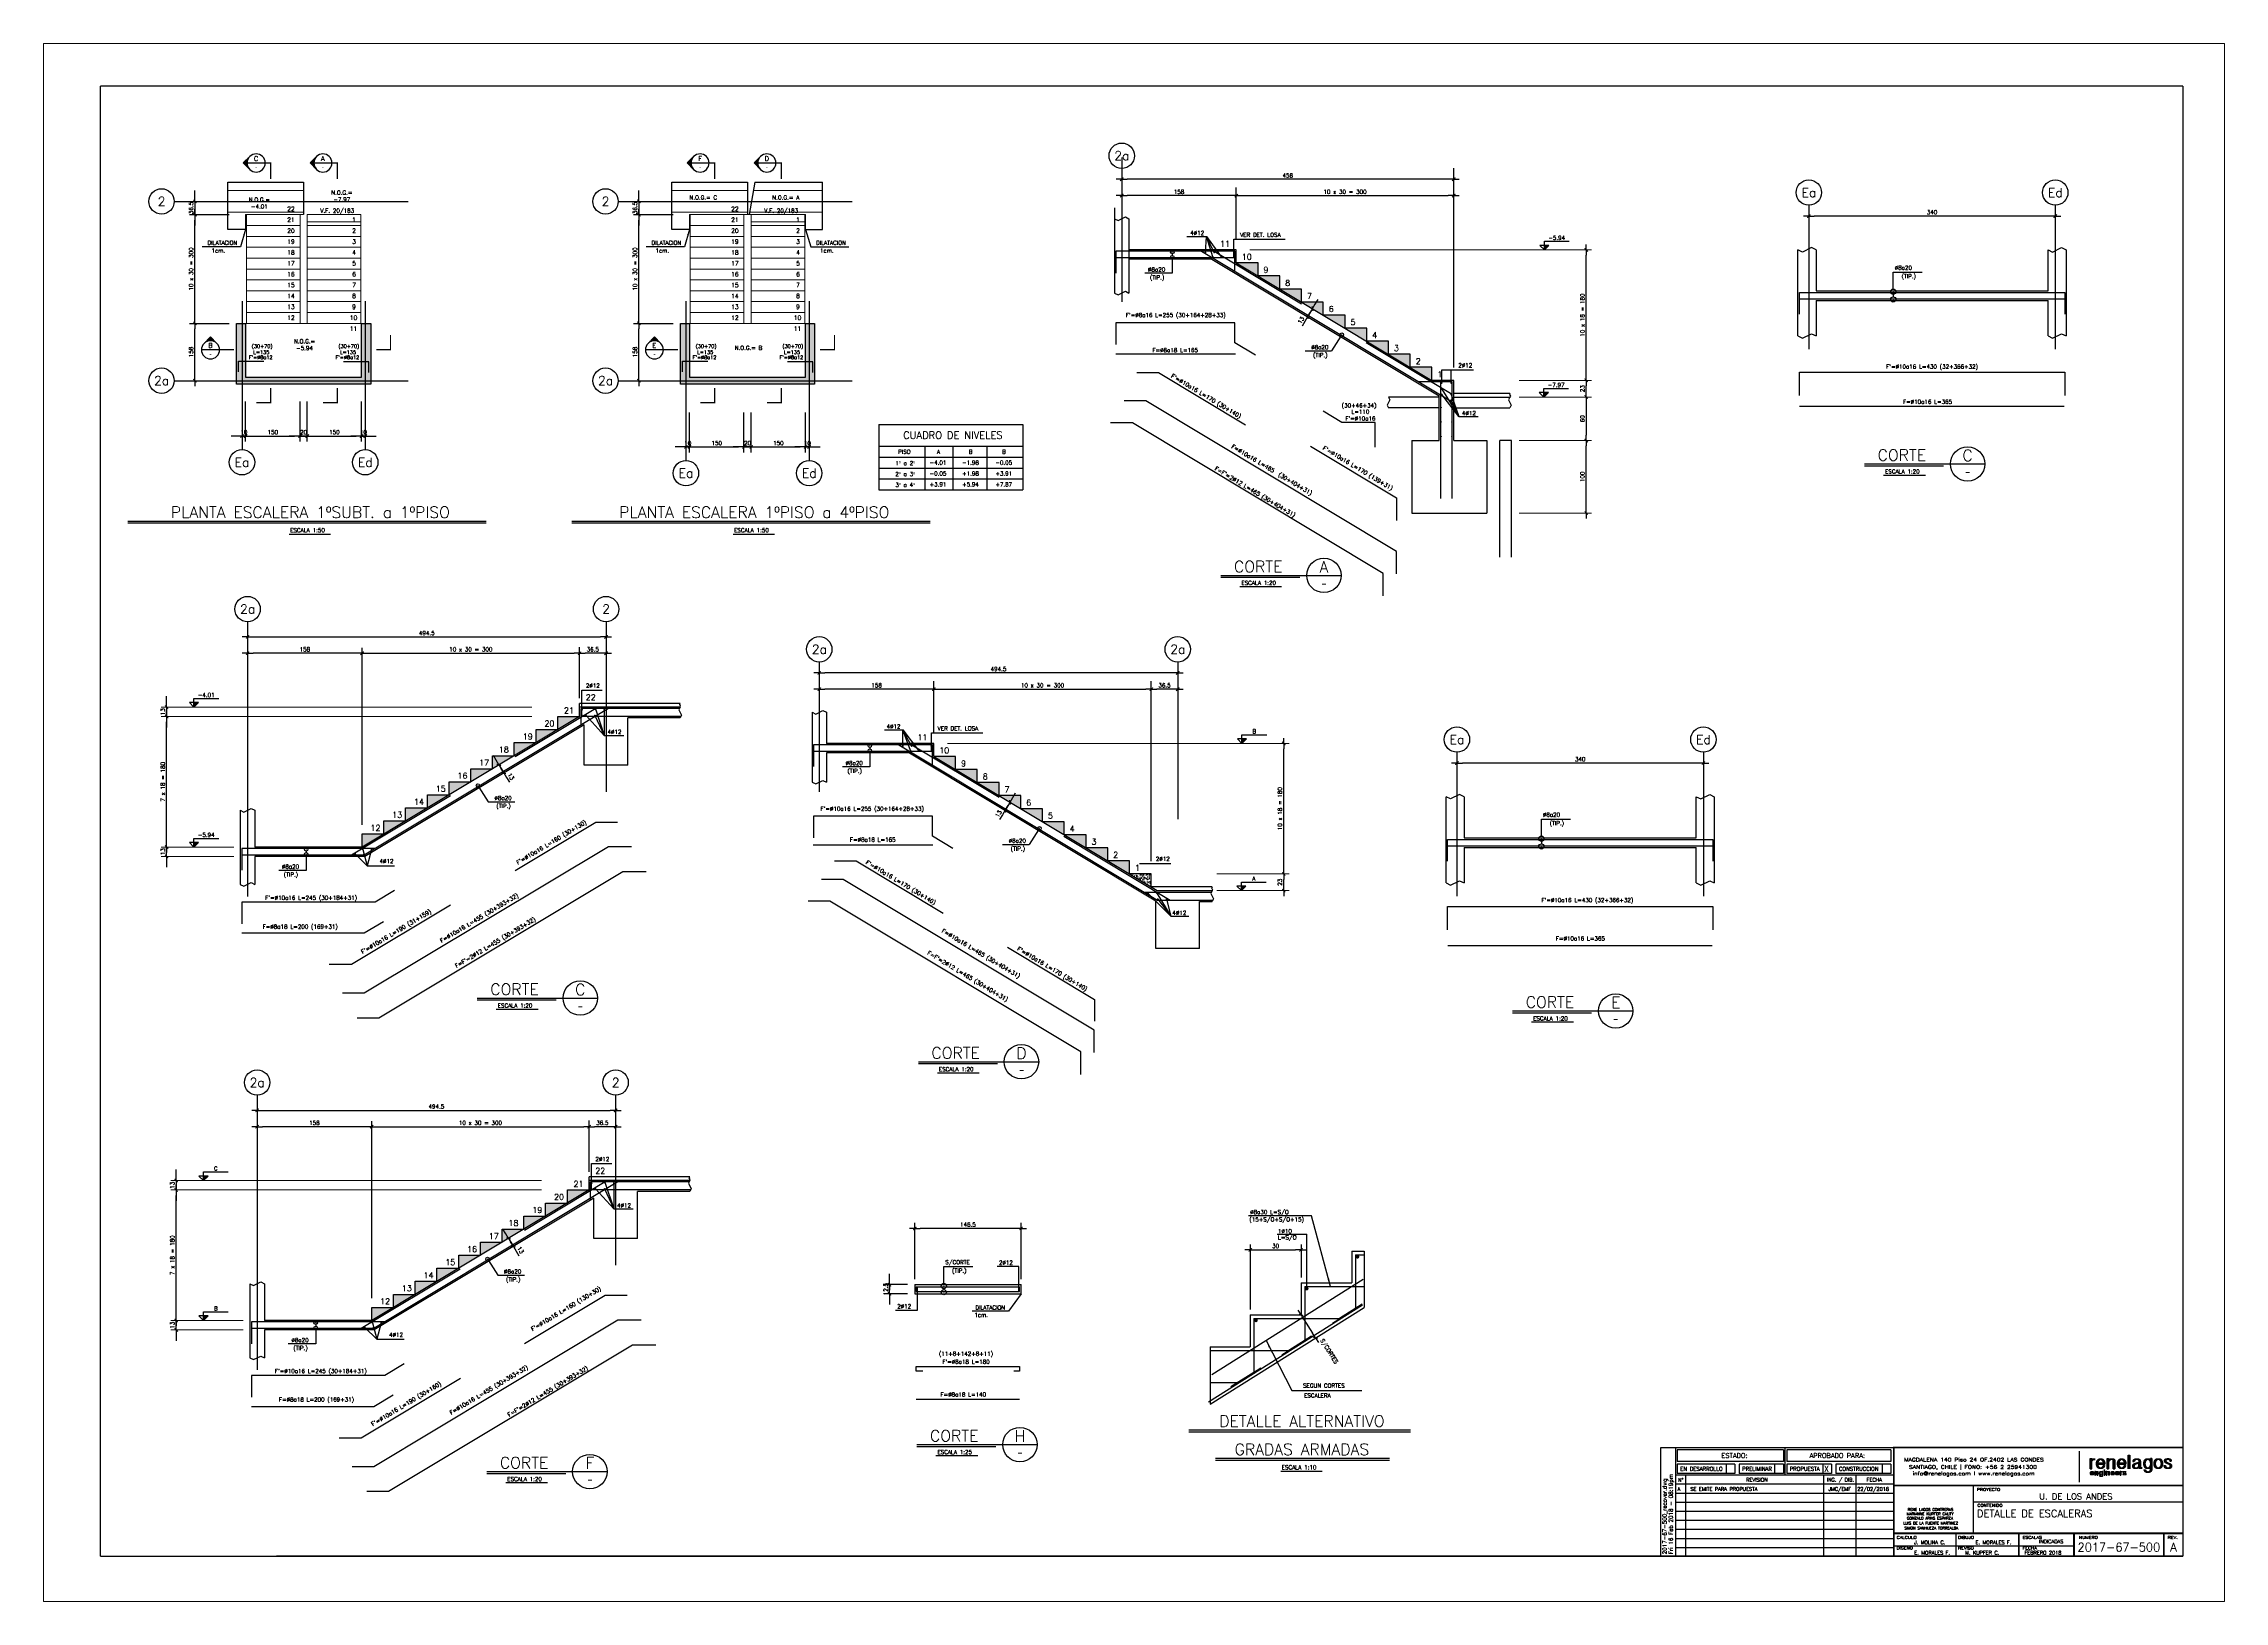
# Paper-space layout 'FORMATO-A0' of a CAD drawing. Extents: x -22 to 1181, y -26 to 833.
# The model-space entities are those that its viewports show. They can reach past a viewport. Long polylines and large blocks are cut down to what shows.
import ezdxf
from ezdxf.enums import TextEntityAlignment as Align

# ---------------------------------------------------------------- set-up
doc = ezdxf.new("R2010")
doc.units = 0
doc.header["$LTSCALE"] = 30
doc.header["$MEASUREMENT"] = 0
doc.linetypes.add('EJES', pattern=[12.5, 10, -1, 0.5, -1])
doc.linetypes.add('RLA-PROYECCION', pattern=[0.71438, 0.47625, -0.23813])
doc.layers.get('0').update_dxf_attribs({"linetype": 'CONTINUOUS'})
for name, color, linetype, lineweight in [('A- ACOTADO INTERIOR', 8, 'CONTINUOUS', 0), ('RLA-LOSA', 3, 'CONTINUOUS', 9), ('RLA-PROYECCION', 2, 'RLA-PROYECCION', 9), ('RLE-MURO', 5, 'CONTINUOUS', 25), ('RLE-SOLID', 252, 'CONTINUOUS', 15)]:
    doc.layers.add(name, color=color, linetype=linetype, lineweight=lineweight)
for name, color, linetype in [('CONTORNOS', 3, 'CONTINUOUS'), ('FORMATO', 7, 'CONTINUOUS'), ('RLA-BORDE DE LOSAS', 3, 'CONTINUOUS'), ('RLA-CORTES', 5, 'CONTINUOUS'), ('RLA-COTAS', 2, 'CONTINUOUS'), ('RLA-COTAS2', 1, 'CONTINUOUS'), ('RLA-EJES', 1, 'EJES'), ('RLA-FE', 7, 'CONTINUOUS'), ('RLA-FORMATO', 7, 'CONTINUOUS'), ('RLA-GRADAS', 3, 'CONTINUOUS'), ('RLA-LOGO', 7, 'CONTINUOUS'), ('RLA-NIVELES', 3, 'CONTINUOUS'), ('RLA-TEXTOS-SM', 3, 'CONTINUOUS'), ('RLA-TEXTOS1', 9, 'CONTINUOUS'), ('RLA-TEXTOS2', 6, 'CONTINUOUS'), ('TEXTOS-SM', 3, 'CONTINUOUS')]:
    doc.layers.add(name, color=color, linetype=linetype)
doc.layers.add('VIEW', color=7, linetype='CONTINUOUS', plot=False)
doc.styles.add('CENTURY GOTHIC', font='GOTHIC.TTF')
doc.styles.add('DIREC', font='ROMAND', dxfattribs={"width": 1.2})
doc.styles.add('INGCIV', font='ROMAND', dxfattribs={"width": 1.2})
doc.styles.add('ROMAND', font='romand', dxfattribs={"height": 31.5})
doc.styles.add('ROMANS', font='romans.shx', dxfattribs={"height": 11.25})
doc.styles.add('ROMANS0', font='romans.shx')
doc.styles.add('SIETE50', font='ROMAND.SHX', dxfattribs={"height": 31.5})
doc.linetypes.add('LCORTE25', pattern='A,1.2,[136,ltypeshp.shx,S=0.2,R=0,X=0,Y=0],-0.8,1.12', length=3.12)
doc.linetypes.add('ZIGZAG', pattern='A,0.0001,-0.2,[131,ltypeshp.shx,S=0.2,R=0,X=-0.2,Y=0],-0.4,[131,ltypeshp.shx,S=0.2,R=180,X=0.2,Y=0],-0.2', length=0.8001)
doc.dimstyles.new('ING10', dxfattribs={"dimscale": 50, "dimtxt": 11.25, "dimasz": 0.3, "dimexe": 0, "dimexo": 0, "dimgap": 0.1, "dimtad": 1, "dimdec": 1, "dimlfac": 0.2, "dimzin": 12, "dimdsep": 46, "dimtxsty": 'ROMANS', "dimblk": 'TICK1', "dimcen": 0.09, "dimclrd": 2, "dimclre": 1, "dimclrt": 3, "dimadec": 0, "dimazin": 0, "dimtfac": 1, "dimtdec": 1, "dimtix": 1, "dimtmove": 2, "dimatfit": 3, "dimldrblk": 'TICK1', "dimfxl": 0, "dimfxlon": 1, "dimtolj": 1, "dimtzin": 0, "dimarcsym": 0})
doc.dimstyles.new('ING25', dxfattribs={"dimscale": 50, "dimtxt": 0.27, "dimasz": 0.3, "dimexe": 0, "dimexo": 0, "dimgap": 0.1, "dimtad": 1, "dimdec": 1, "dimlfac": 0.5, "dimzin": 12, "dimdsep": 46, "dimtxsty": 'ROMANS', "dimblk": 'TICK1', "dimcen": 0.09, "dimclrd": 2, "dimclre": 1, "dimclrt": 3, "dimadec": 0, "dimazin": 0, "dimtfac": 1, "dimtdec": 1, "dimtix": 1, "dimtmove": 2, "dimatfit": 3, "dimldrblk": 'TICK1', "dimfxl": 0, "dimfxlon": 1, "dimtolj": 1, "dimtzin": 0, "dimarcsym": 0})
doc.dimstyles.new('ING50', dxfattribs={"dimscale": 50, "dimtxt": 0.27, "dimasz": 0.3, "dimexe": 0, "dimexo": 0, "dimgap": 0.1, "dimtad": 1, "dimdec": 1, "dimzin": 12, "dimdsep": 46, "dimtxsty": 'ROMANS', "dimblk": 'TICK1', "dimblk1": 'TICK1', "dimblk2": 'TICK1', "dimcen": 0.09, "dimclrd": 2, "dimclre": 1, "dimclrt": 3, "dimadec": 0, "dimazin": 0, "dimtfac": 1, "dimtdec": 0, "dimtix": 1, "dimtmove": 2, "dimatfit": 3, "dimldrblk": 'TICK1', "dimfxl": 0, "dimfxlon": 1, "dimtolj": 1, "dimtzin": 0, "dimarcsym": 0})

# ---------------------------------------------------------------- blocks, each defined once
blk = doc.blocks.new('viñeta-rl')
at = {"layer": 'RLA-FORMATO', "color": 2, "linetype": 'Continuous'}
for p, q in [((-797.5, 298.8), (-1441, 298.8)), ((-1441, 298.8), (-1441, -1.2)), ((-1400, 298.8), (-1400, 0)), ((-1395.5, 293.8), (-1395.5, 261.3)), ((-1101.9, 293.8), (-1395.5, 293.8)), ((-1101.9, 261.3), (-1395.5, 261.3)), ((-1395.5, 254.6), (-1395.5, 228.6)), ((-1235.8, 254.6), (-1395.5, 254.6)), ((-1223.8, 254.6), (-1223.8, 228.6)), ((-1101.9, 254.6), (-1223.8, 254.6)), ((-1101.9, 293.8), (-1101.9, 261.3)), ((-805.2, 293.8), (-1092.3, 293.8)), ((-1092.3, 293.8), (-1092.3, 261.3)), ((-805.2, 261.3), (-1092.3, 261.3)), ((-969, 254.6), (-1092.3, 254.6)), ((-805.2, 254.6), (-957, 254.6)), ((-805.2, 293.8), (-805.2, 261.3)), ((-286.2, 289.9), (-286.2, 204.6)), ((-797.5, 223.6), (-1400, 223.6)), ((-797.5, 198.6), (-1400, 198.6)), ((-1235.8, 228.6), (-1395.5, 228.6)), ((-1372.5, 223.6), (-1372.5, 0)), ((-1101.9, 228.6), (-1223.8, 228.6)), ((-969, 228.6), (-1092.3, 228.6)), ((-991.5, 223.6), (-991.5, 0)), ((-805.2, 228.6), (-957, 228.6)), ((-902.5, 223.6), (-902.5, 0)), ((-578.3, 195.3), (-578.3, 63.3)), ((-797.5, 173.6), (-1400, 173.6)), ((-797.5, 148.6), (-1400, 148.6)), ((-797.5, 123.6), (-1400, 123.6)), ((-578.3, 149.8), (0, 149.8)), ((-797.5, 98.6), (-1400, 98.6)), ((-795.7, 73.6), (-1398.2, 73.6)), ((-625, 0), (-625, 63.3)), ((-797.5, 48.6), (-1400, 48.6)), ((-797.5, 23.6), (-1400, 23.6)), ((-797.5, 28.8), (-300, 28.8))]:
    blk.add_line(p, q, dxfattribs=at)
at = {"layer": 'RLA-FORMATO', "color": 2}
for p, q in [((-1260, 254.6), (-1260, 228.6)), ((-1235.8, 254.6), (-1235.8, 228.6)), ((-1126.1, 254.6), (-1126.1, 228.6)), ((-1101.9, 254.6), (-1101.9, 228.6)), ((-1092.3, 254.6), (-1092.3, 228.6)), ((-993.2, 254.6), (-993.2, 228.6)), ((-969, 254.6), (-969, 228.6)), ((-957, 254.6), (-957, 228.6)), ((-829.4, 254.6), (-829.4, 228.6)), ((-805.2, 254.6), (-805.2, 228.6))]:
    blk.add_line(p, q, dxfattribs=at)
at = {"layer": 'RLA-FORMATO', "color": 3}
blk.add_line((-1097.1, 223.6), (-1097.1, 298.8), dxfattribs=at)
at = {"layer": 'RLA-FORMATO', "color": 5, "const_width": 5}
for points in [[(0, 300), (-797.5, 300), (-797.5, 0)], [(0, 195.3), (-797.5, 195.3)], [(0, 63.3), (-797.5, 63.3)], [(-452.5, 0), (-452.5, 63.3)], [(-300, 0), (-300, 63.3)], [(-52.5, 0), (-52.5, 63.3)]]:
    blk.add_lwpolyline(points, dxfattribs=at)
at = {"layer": 'RLA-LOGO', "color": 9, "true_color": 0xc0c0c0}
for p, q in [((-255.3, 241.7), (-255.3, 269.6)), ((-255.3, 241.7), (-255.3, 269.6)), ((-255.3, 269.6), (-251.3, 269.6)), ((-255.2, 241.7), (-255.2, 269.6)), ((-255.2, 241.7), (-255.2, 269.6)), ((-255.1, 241.7), (-255.1, 269.6)), ((-255.1, 241.7), (-255.1, 269.6)), ((-255, 241.7), (-255, 269.6)), ((-255, 241.7), (-255, 269.6)), ((-255, 241.7), (-255, 269.6)), ((-254.9, 241.7), (-254.9, 269.6)), ((-254.9, 241.7), (-254.9, 269.6)), ((-254.8, 241.7), (-254.8, 269.6)), ((-254.8, 241.7), (-254.8, 269.6)), ((-254.7, 241.7), (-254.7, 269.6)), ((-254.7, 241.7), (-254.7, 269.6)), ((-254.6, 241.7), (-254.6, 269.6)), ((-254.6, 241.7), (-254.6, 269.6)), ((-254.5, 241.7), (-254.5, 269.6)), ((-254.5, 241.7), (-254.5, 269.6)), ((-254.5, 241.7), (-254.5, 269.6)), ((-254.4, 241.7), (-254.4, 269.6)), ((-254.4, 241.7), (-254.4, 269.6)), ((-254.3, 241.7), (-254.3, 269.6)), ((-254.3, 241.7), (-254.3, 269.6)), ((-254.2, 241.7), (-254.2, 269.6)), ((-254.2, 241.7), (-254.2, 269.6)), ((-254.1, 241.7), (-254.1, 269.6)), ((-254.1, 241.7), (-254.1, 269.6)), ((-254.1, 241.7), (-254.1, 269.6)), ((-254, 241.7), (-254, 269.6)), ((-254, 241.7), (-254, 269.6)), ((-253.9, 241.7), (-253.9, 269.6)), ((-253.9, 241.7), (-253.9, 269.6)), ((-253.8, 241.7), (-253.8, 269.6)), ((-253.8, 241.7), (-253.8, 269.6)), ((-253.7, 241.7), (-253.7, 269.6)), ((-253.7, 241.7), (-253.7, 269.6)), ((-253.6, 241.7), (-253.6, 269.6)), ((-253.6, 241.7), (-253.6, 269.6)), ((-253.6, 241.7), (-253.6, 269.6)), ((-253.5, 241.7), (-253.5, 269.6)), ((-253.5, 241.7), (-253.5, 269.6)), ((-253.4, 241.7), (-253.4, 269.6)), ((-253.4, 241.7), (-253.4, 269.6)), ((-253.3, 241.7), (-253.3, 269.6)), ((-253.3, 241.7), (-253.3, 269.6)), ((-253.2, 241.7), (-253.2, 269.6)), ((-253.2, 241.7), (-253.2, 269.6)), ((-253.2, 241.7), (-253.2, 269.6)), ((-253.1, 241.7), (-253.1, 269.6)), ((-253.1, 241.7), (-253.1, 269.6)), ((-253, 241.7), (-253, 269.6)), ((-253, 241.7), (-253, 269.6)), ((-252.9, 241.7), (-252.9, 269.6)), ((-252.9, 241.7), (-252.9, 269.6)), ((-252.8, 241.7), (-252.8, 269.6)), ((-252.8, 241.7), (-252.8, 269.6)), ((-252.7, 241.7), (-252.7, 269.6)), ((-252.7, 241.7), (-252.7, 269.6)), ((-252.7, 241.7), (-252.7, 269.6)), ((-252.6, 241.7), (-252.6, 269.6)), ((-252.6, 241.7), (-252.6, 269.6)), ((-252.5, 241.7), (-252.5, 269.6)), ((-252.5, 241.7), (-252.5, 269.6)), ((-252.4, 241.7), (-252.4, 269.6)), ((-252.4, 241.7), (-252.4, 269.6)), ((-252.3, 241.7), (-252.3, 269.6)), ((-252.3, 241.7), (-252.3, 269.6)), ((-252.3, 241.7), (-252.3, 269.6)), ((-252.2, 241.7), (-252.2, 269.6)), ((-252.2, 241.7), (-252.2, 269.6)), ((-252.1, 241.7), (-252.1, 269.6)), ((-252.1, 241.7), (-252.1, 269.6)), ((-252, 241.7), (-252, 269.6)), ((-252, 241.7), (-252, 269.6)), ((-251.9, 241.7), (-251.9, 269.6)), ((-251.9, 241.7), (-251.9, 269.6)), ((-251.8, 241.7), (-251.8, 269.6)), ((-251.8, 241.7), (-251.8, 269.6)), ((-251.8, 241.7), (-251.8, 269.6)), ((-251.7, 241.7), (-251.7, 269.6)), ((-251.7, 241.7), (-251.7, 269.6)), ((-251.6, 241.7), (-251.6, 269.6)), ((-251.6, 241.7), (-251.6, 269.6)), ((-251.5, 241.7), (-251.5, 269.6)), ((-251.5, 241.7), (-251.5, 269.6)), ((-251.4, 241.7), (-251.4, 269.6)), ((-251.4, 241.7), (-251.4, 269.6)), ((-251.4, 241.7), (-251.4, 269.6)), ((-251.3, 269.6), (-251.3, 266.3)), ((-251.3, 241.7), (-251.3, 269.6)), ((-251.3, 266.3), (-251.1, 266.3)), ((-251.3, 259.9), (-251.3, 266.3)), ((-251.2, 260.3), (-251.2, 266.3)), ((-251.2, 260.5), (-251.2, 266.3)), ((-251.1, 260.9), (-251.1, 266.4)), ((-251.1, 260.7), (-251.1, 266.3)), ((-251, 261.2), (-251, 266.6)), ((-251, 261.1), (-251, 266.5)), ((-250.9, 261.6), (-250.9, 266.8)), ((-250.9, 261.5), (-250.9, 266.7)), ((-250.9, 261.4), (-250.9, 266.6)), ((-250.8, 261.7), (-250.8, 266.9)), ((-250.8, 261.8), (-250.8, 266.9)), ((-250.7, 262), (-250.7, 267.1)), ((-250.7, 261.9), (-250.7, 267)), ((-250.6, 262.2), (-250.6, 267.2)), ((-250.6, 262.1), (-250.6, 267.1)), ((-250.5, 262.5), (-250.5, 267.4)), ((-250.5, 262.3), (-250.5, 267.3)), ((-250.5, 262.4), (-250.5, 267.3)), ((-250.4, 262.6), (-250.4, 267.5)), ((-250.4, 262.5), (-250.4, 267.4)), ((-250.3, 262.8), (-250.3, 267.6)), ((-250.3, 262.7), (-250.3, 267.5)), ((-250.2, 262.8), (-250.2, 267.7)), ((-250.2, 262.9), (-250.2, 267.7)), ((-250.1, 263), (-250.1, 267.8)), ((-250.1, 263), (-250.1, 267.8)), ((-250, 263.2), (-250, 268)), ((-250, 263.1), (-250, 267.9)), ((-250, 263.2), (-250, 267.9)), ((-249.9, 263.3), (-249.9, 268)), ((-249.9, 263.3), (-249.9, 268)), ((-249.8, 263.4), (-249.8, 268.1)), ((-249.8, 263.4), (-249.8, 268.1)), ((-249.7, 263.5), (-249.7, 268.2)), ((-249.7, 263.5), (-249.7, 268.2)), ((-249.6, 263.6), (-249.6, 268.3)), ((-249.6, 263.6), (-249.6, 268.3)), ((-249.6, 263.7), (-249.6, 268.3)), ((-249.5, 263.7), (-249.5, 268.4)), ((-249.5, 263.8), (-249.5, 268.4)), ((-249.4, 263.8), (-249.4, 268.5)), ((-249.4, 263.9), (-249.4, 268.5)), ((-249.3, 264), (-249.3, 268.6)), ((-249.3, 263.9), (-249.3, 268.5)), ((-249.2, 264), (-249.2, 268.6)), ((-249.2, 264.1), (-249.2, 268.6)), ((-249.1, 264.1), (-249.1, 268.7)), ((-249.1, 264.1), (-249.1, 268.7)), ((-249.1, 264.2), (-249.1, 268.7)), ((-249, 264.2), (-249, 268.8)), ((-249, 264.3), (-249, 268.8)), ((-248.9, 264.3), (-248.9, 268.9)), ((-248.9, 264.3), (-248.9, 268.8)), ((-248.8, 264.4), (-248.8, 268.9)), ((-248.8, 264.4), (-248.8, 268.9)), ((-248.7, 264.4), (-248.7, 269)), ((-248.7, 264.5), (-248.7, 269)), ((-248.7, 264.5), (-248.7, 269)), ((-248.6, 264.6), (-248.6, 269.1)), ((-248.6, 264.5), (-248.6, 269)), ((-248.5, 264.6), (-248.5, 269.1)), ((-248.5, 264.6), (-248.5, 269.1)), ((-248.4, 264.7), (-248.4, 269.2)), ((-248.4, 264.7), (-248.4, 269.1)), ((-248.3, 264.7), (-248.3, 269.2)), ((-248.3, 264.7), (-248.3, 269.2)), ((-248.2, 264.8), (-248.2, 269.3)), ((-248.2, 264.8), (-248.2, 269.3)), ((-248.2, 264.8), (-248.2, 269.2)), ((-248.1, 264.9), (-248.1, 269.3)), ((-248.1, 264.9), (-248.1, 269.3)), ((-248, 264.9), (-248, 269.4)), ((-248, 264.9), (-248, 269.4)), ((-247.9, 265), (-247.9, 269.4)), ((-247.9, 265), (-247.9, 269.4)), ((-247.8, 265), (-247.8, 269.5)), ((-247.8, 265.1), (-247.8, 269.5)), ((-247.8, 265), (-247.8, 269.4)), ((-247.7, 265.1), (-247.7, 269.5)), ((-247.7, 265.1), (-247.7, 269.5)), ((-247.6, 265.1), (-247.6, 269.5)), ((-247.6, 265.1), (-247.6, 269.5)), ((-247.5, 265.2), (-247.5, 269.6)), ((-247.5, 265.2), (-247.5, 269.6)), ((-247.4, 265.2), (-247.4, 269.6)), ((-247.4, 265.2), (-247.4, 269.6)), ((-247.3, 265.3), (-247.3, 269.7)), ((-247.3, 265.2), (-247.3, 269.6)), ((-247.3, 265.3), (-247.3, 269.6)), ((-247.2, 265.3), (-247.2, 269.7)), ((-247.2, 265.3), (-247.2, 269.7)), ((-247.1, 265.3), (-247.1, 269.7)), ((-247.1, 265.4), (-247.1, 269.7)), ((-247, 265.4), (-247, 269.8)), ((-247, 265.4), (-247, 269.7)), ((-246.9, 265.4), (-246.9, 269.8)), ((-246.9, 265.4), (-246.9, 269.8)), ((-246.9, 265.4), (-246.9, 269.8)), ((-246.8, 265.4), (-246.8, 269.8)), ((-246.8, 265.5), (-246.8, 269.8)), ((-246.7, 265.5), (-246.7, 269.8)), ((-246.7, 265.5), (-246.7, 269.8)), ((-246.6, 265.5), (-246.6, 269.9)), ((-246.6, 265.5), (-246.6, 269.8)), ((-246.5, 265.5), (-246.5, 269.9)), ((-246.5, 265.5), (-246.5, 269.9)), ((-246.4, 265.6), (-246.4, 269.9)), ((-246.4, 265.6), (-246.4, 269.9)), ((-246.4, 265.6), (-246.4, 269.9)), ((-246.3, 265.6), (-246.3, 269.9)), ((-246.3, 265.6), (-246.3, 269.9)), ((-246.2, 265.6), (-246.2, 269.9)), ((-246.2, 265.6), (-246.2, 269.9)), ((-246.1, 265.6), (-246.1, 269.9)), ((-246.1, 265.6), (-246.1, 269.9)), ((-246, 265.6), (-246, 270)), ((-246, 265.7), (-246, 270)), ((-246, 265.7), (-246, 270)), ((-245.9, 265.7), (-245.9, 270)), ((-245.9, 265.7), (-245.9, 270)), ((-245.8, 265.7), (-245.8, 270)), ((-245.8, 265.7), (-245.8, 270)), ((-245.7, 265.7), (-245.7, 270)), ((-245.7, 265.7), (-245.7, 270)), ((-245.6, 265.7), (-245.6, 270)), ((-245.6, 265.7), (-245.6, 270)), ((-245.5, 265.7), (-245.5, 270)), ((-245.5, 265.7), (-245.5, 270)), ((-245.5, 265.7), (-245.5, 270)), ((-245.4, 265.7), (-245.4, 270)), ((-245.4, 265.7), (-245.4, 270)), ((-245.3, 265.7), (-245.3, 270)), ((-245.3, 265.7), (-245.3, 270)), ((-245.2, 265.8), (-245.2, 270)), ((-245.2, 265.8), (-245.2, 270)), ((-245.1, 265.8), (-245.1, 270)), ((-245.1, 265.8), (-245.1, 270)), ((-245.1, 265.8), (-245.1, 270)), ((-245, 265.8), (-245, 270)), ((-245, 265.8), (-245, 270)), ((-244.9, 265.8), (-244.9, 270)), ((-244.9, 265.8), (-244.9, 270)), ((-244.8, 265.8), (-244.8, 270)), ((-244.8, 265.8), (-244.8, 270)), ((-244.7, 265.8), (-244.7, 270)), ((-244.7, 265.8), (-244.7, 270)), ((-244.6, 265.8), (-244.6, 270)), ((-244.6, 265.8), (-244.6, 270)), ((-244.6, 265.8), (-244.6, 270)), ((-244.5, 265.8), (-244.5, 270)), ((-244.5, 265.8), (-244.5, 270)), ((-244.4, 265.8), (-244.4, 270)), ((-244.4, 265.8), (-244.4, 270)), ((-244.3, 265.8), (-244.3, 270)), ((-244.3, 265.7), (-244.3, 270)), ((-244.2, 265.7), (-244.2, 270)), ((-244.2, 265.7), (-244.2, 270)), ((-244.2, 265.7), (-244.2, 270)), ((-244.1, 265.7), (-244.1, 269.9)), ((-244.1, 265.7), (-244.1, 269.9)), ((-244, 265.7), (-244, 269.9)), ((-244, 265.7), (-244, 269.9)), ((-243.9, 265.7), (-243.9, 269.9)), ((-243.9, 265.7), (-243.9, 269.9)), ((-243.8, 265.7), (-243.8, 269.9)), ((-243.8, 265.7), (-243.8, 269.9)), ((-243.7, 265.7), (-243.7, 269.9)), ((-243.7, 265.7), (-243.7, 269.9)), ((-243.7, 265.7), (-243.7, 269.9)), ((-243.6, 265.7), (-243.6, 269.9)), ((-243.6, 265.6), (-243.6, 269.8)), ((-243.5, 265.6), (-243.5, 269.8)), ((-243.5, 265.6), (-243.5, 269.8)), ((-243.4, 265.6), (-243.4, 269.8)), ((-243.4, 265.6), (-243.4, 269.8)), ((-243.3, 265.6), (-243.3, 269.8)), ((-243.3, 265.6), (-243.3, 269.8)), ((-243.3, 265.6), (-243.3, 269.8)), ((-243.2, 265.6), (-243.2, 269.8)), ((-243.2, 265.6), (-243.2, 269.7)), ((-243.1, 265.5), (-243.1, 269.7)), ((-243.1, 265.5), (-243.1, 269.7)), ((-243, 265.5), (-243, 269.7)), ((-243, 265.5), (-243, 269.7)), ((-242.9, 265.5), (-242.9, 269.7)), ((-242.9, 265.5), (-242.9, 269.6)), ((-242.8, 265.5), (-242.8, 269.6)), ((-242.8, 265.5), (-242.8, 269.6)), ((-242.8, 265.4), (-242.8, 269.6)), ((-242.7, 265.4), (-242.7, 269.6)), ((-242.7, 265.4), (-242.7, 269.6)), ((-242.6, 265.4), (-242.6, 269.6)), ((-242.6, 265.4), (-242.6, 269.5)), ((-242.6, 265.4), (-242.6, 269.5)), ((-239, 257.2), (-239, 253.7)), ((-239, 256.8), (-239, 254.2)), ((-238.9, 257.9), (-238.9, 252.9)), ((-238.9, 257.6), (-238.9, 253.2)), ((-238.8, 258.4), (-238.8, 252.2)), ((-238.8, 258.1), (-238.8, 252.5)), ((-238.7, 258.8), (-238.7, 251.7)), ((-238.7, 258.6), (-238.7, 251.9)), ((-238.6, 259.4), (-238.6, 251)), ((-238.6, 259.2), (-238.6, 251.2)), ((-238.6, 259), (-238.6, 251.4)), ((-238.5, 259.8), (-238.5, 250.6)), ((-238.5, 259.6), (-238.5, 250.8)), ((-238.4, 260.2), (-238.4, 250.3)), ((-238.4, 260), (-238.4, 250.5)), ((-238.3, 260.5), (-238.3, 250)), ((-238.3, 260.4), (-238.3, 250.2)), ((-238.2, 261), (-238.2, 249.6)), ((-238.2, 260.9), (-238.2, 249.7)), ((-238.2, 260.7), (-238.2, 249.9)), ((-238.1, 261.3), (-238.1, 249.4)), ((-238.1, 261.2), (-238.1, 249.5)), ((-238, 261.6), (-238, 249.1)), ((-238, 261.5), (-238, 249.2)), ((-237.9, 261.9), (-237.9, 248.9)), ((-237.9, 261.7), (-237.9, 249)), ((-237.8, 262.1), (-237.8, 248.7)), ((-237.8, 262), (-237.8, 248.8)), ((-237.7, 262.4), (-237.7, 248.4)), ((-237.7, 262.3), (-237.7, 248.5)), ((-237.7, 262.2), (-237.7, 248.6)), ((-237.6, 262.6), (-237.6, 248.2)), ((-237.6, 262.5), (-237.6, 248.3)), ((-237.5, 262.8), (-237.5, 248)), ((-237.5, 262.7), (-237.5, 248)), ((-237.4, 263), (-237.4, 247.8)), ((-237.4, 262.9), (-237.4, 247.9)), ((-237.3, 263.3), (-237.3, 247.5)), ((-237.3, 263.2), (-237.3, 247.6)), ((-237.3, 263.1), (-237.3, 247.7)), ((-237.2, 263.5), (-237.2, 247.3)), ((-237.2, 263.4), (-237.2, 247.4)), ((-237.1, 263.6), (-237.1, 247.2)), ((-237.1, 263.6), (-237.1, 247.1)), ((-237, 263.8), (-237, 247)), ((-237, 263.7), (-237, 247)), ((-236.9, 263.9), (-236.9, 246.9)), ((-236.9, 263.9), (-236.9, 246.8)), ((-236.8, 264.2), (-236.8, 246.6)), ((-236.8, 264.1), (-236.8, 246.6)), ((-236.8, 264), (-236.8, 246.7)), ((-236.7, 264.3), (-236.7, 246.4)), ((-236.7, 264.2), (-236.7, 246.5)), ((-236.6, 264.4), (-236.6, 246.4)), ((-236.6, 264.4), (-236.6, 246.3)), ((-236.5, 264.6), (-236.5, 246.1)), ((-236.5, 264.5), (-236.5, 246.2)), ((-236.4, 264.8), (-236.4, 245.9)), ((-236.4, 264.7), (-236.4, 246)), ((-236.4, 264.6), (-236.4, 246.1)), ((-236.3, 264.9), (-236.3, 245.8)), ((-236.3, 264.8), (-236.3, 245.9)), ((-236.2, 265), (-236.2, 245.7)), ((-236.2, 264.9), (-236.2, 245.8)), ((-236.1, 265.1), (-236.1, 245.6)), ((-236.1, 265.1), (-236.1, 245.6)), ((-236, 265.2), (-236, 245.5)), ((-236, 265.2), (-236, 245.5)), ((-235.9, 265.4), (-235.9, 245.3)), ((-235.9, 265.4), (-235.9, 245.3)), ((-235.9, 265.3), (-235.9, 245.4)), ((-235.8, 265.5), (-235.8, 245.2)), ((-235.8, 265.5), (-235.8, 245.2)), ((-235.7, 265.6), (-235.7, 245.1)), ((-235.7, 265.6), (-235.7, 245.1)), ((-235.6, 265.8), (-235.6, 245)), ((-235.6, 265.7), (-235.6, 245)), ((-235.5, 265.9), (-235.5, 244.9)), ((-235.5, 265.9), (-235.5, 244.8)), ((-235.5, 265.8), (-235.5, 244.9)), ((-235.4, 266), (-235.4, 244.8)), ((-235.4, 266), (-235.4, 244.7)), ((-235.3, 266.1), (-235.3, 244.7)), ((-235.3, 266.1), (-235.3, 244.6)), ((-235.2, 266.2), (-235.2, 244.6)), ((-235.2, 266.2), (-235.2, 244.5)), ((-235.1, 266.3), (-235.1, 244.5)), ((-235.1, 266.3), (-235.1, 244.4)), ((-235, 266.5), (-235, 254.5)), ((-235, 266.4), (-235, 244.4)), ((-235, 266.4), (-235, 244.3)), ((-235, 254.5), (-215.3, 254.5)), ((-235, 253.8), (-235, 244.3)), ((-234.9, 266.5), (-234.9, 254.5)), ((-234.9, 266.5), (-234.9, 254.5)), ((-234.9, 253.2), (-234.9, 244.3)), ((-234.9, 252.8), (-234.9, 244.2)), ((-234.8, 266.6), (-234.8, 254.5)), ((-234.8, 266.6), (-234.8, 254.5)), ((-234.8, 257.9), (-219.5, 257.9)), ((-234.8, 252.4), (-234.8, 244.2)), ((-234.8, 252.1), (-234.8, 244.1)), ((-234.7, 266.7), (-234.7, 254.5)), ((-234.7, 266.7), (-234.7, 258.2)), ((-234.7, 257.9), (-234.7, 254.5)), ((-234.7, 251.9), (-234.7, 244.1)), ((-234.7, 251.6), (-234.7, 244)), ((-234.6, 266.8), (-234.6, 258.4)), ((-234.6, 266.8), (-234.6, 258.6)), ((-234.6, 266.8), (-234.6, 258.8)), ((-234.6, 257.9), (-234.6, 254.5)), ((-234.6, 257.9), (-234.6, 254.5)), ((-234.6, 257.9), (-234.6, 254.5)), ((-234.6, 251.4), (-234.6, 244)), ((-234.6, 251.2), (-234.6, 244)), ((-234.6, 251.1), (-234.6, 243.9)), ((-234.5, 266.9), (-234.5, 259)), ((-234.5, 266.9), (-234.5, 259.2)), ((-234.5, 257.9), (-234.5, 254.5)), ((-234.5, 257.9), (-234.5, 254.5)), ((-234.5, 250.9), (-234.5, 243.9)), ((-234.5, 250.7), (-234.5, 243.8)), ((-234.4, 267), (-234.4, 259.4)), ((-234.4, 267), (-234.4, 259.5)), ((-234.4, 257.9), (-234.4, 254.5)), ((-234.4, 257.9), (-234.4, 254.5)), ((-234.4, 250.6), (-234.4, 243.8)), ((-234.4, 250.5), (-234.4, 243.8)), ((-234.3, 267.1), (-234.3, 259.8)), ((-234.3, 267), (-234.3, 259.7)), ((-234.3, 257.9), (-234.3, 254.5)), ((-234.3, 257.9), (-234.3, 254.5)), ((-234.3, 250.4), (-234.3, 243.7)), ((-234.3, 250.2), (-234.3, 243.7)), ((-234.2, 267.2), (-234.2, 260.1)), ((-234.2, 267.1), (-234.2, 260)), ((-234.2, 257.9), (-234.2, 254.5)), ((-234.2, 257.9), (-234.2, 254.5)), ((-234.2, 250.1), (-234.2, 243.6)), ((-234.2, 250), (-234.2, 243.6)), ((-234.1, 267.3), (-234.1, 260.5)), ((-234.1, 267.2), (-234.1, 260.2)), ((-234.1, 267.2), (-234.1, 260.4)), ((-234.1, 257.9), (-234.1, 254.5)), ((-234.1, 257.9), (-234.1, 254.5)), ((-234.1, 257.9), (-234.1, 254.5)), ((-234.1, 249.9), (-234.1, 243.6)), ((-234.1, 249.8), (-234.1, 243.5)), ((-234.1, 249.7), (-234.1, 243.5)), ((-234, 267.4), (-234, 260.7)), ((-234, 267.3), (-234, 260.6)), ((-234, 257.9), (-234, 254.5)), ((-234, 257.9), (-234, 254.5)), ((-234, 249.6), (-234, 243.5)), ((-234, 249.5), (-234, 243.4)), ((-233.9, 267.4), (-233.9, 260.8)), ((-233.9, 267.4), (-233.9, 261)), ((-233.9, 257.9), (-233.9, 254.5)), ((-233.9, 257.9), (-233.9, 254.5)), ((-233.9, 249.4), (-233.9, 243.4)), ((-233.9, 249.3), (-233.9, 243.4)), ((-233.8, 267.5), (-233.8, 261.1)), ((-233.8, 267.5), (-233.8, 261.2)), ((-233.8, 257.9), (-233.8, 254.5)), ((-233.8, 257.9), (-233.8, 254.5)), ((-233.8, 249.2), (-233.8, 243.3)), ((-233.8, 249.2), (-233.8, 243.3)), ((-233.7, 267.6), (-233.7, 261.4)), ((-233.7, 267.6), (-233.7, 261.5)), ((-233.7, 267.5), (-233.7, 261.3)), ((-233.7, 257.9), (-233.7, 254.5)), ((-233.7, 257.9), (-233.7, 254.5)), ((-233.7, 257.9), (-233.7, 254.5)), ((-233.7, 249.1), (-233.7, 243.3)), ((-233.7, 249), (-233.7, 243.2)), ((-233.7, 248.9), (-233.7, 243.2)), ((-233.6, 267.7), (-233.6, 261.7)), ((-233.6, 267.6), (-233.6, 261.6)), ((-233.6, 257.9), (-233.6, 254.5)), ((-233.6, 257.9), (-233.6, 254.5)), ((-233.6, 248.8), (-233.6, 243.2)), ((-233.6, 248.8), (-233.6, 243.1)), ((-233.5, 267.7), (-233.5, 261.8)), ((-233.5, 267.7), (-233.5, 261.9)), ((-233.5, 257.9), (-233.5, 254.5)), ((-233.5, 257.9), (-233.5, 254.5)), ((-233.5, 248.7), (-233.5, 243.1)), ((-233.5, 248.6), (-233.5, 243.1)), ((-233.4, 267.8), (-233.4, 261.9)), ((-233.4, 267.8), (-233.4, 262)), ((-233.4, 257.9), (-233.4, 254.5)), ((-233.4, 257.9), (-233.4, 254.5)), ((-233.4, 248.5), (-233.4, 243)), ((-233.4, 248.5), (-233.4, 243)), ((-233.3, 267.8), (-233.3, 262.1)), ((-233.3, 267.8), (-233.3, 262.2)), ((-233.3, 257.9), (-233.3, 254.5)), ((-233.3, 257.9), (-233.3, 254.5)), ((-233.3, 248.4), (-233.3, 243)), ((-233.3, 248.3), (-233.3, 242.9)), ((-233.2, 267.9), (-233.2, 262.3)), ((-233.2, 267.9), (-233.2, 262.3)), ((-233.2, 267.9), (-233.2, 262.4)), ((-233.2, 257.9), (-233.2, 254.5)), ((-233.2, 257.9), (-233.2, 254.5)), ((-233.2, 257.9), (-233.2, 254.5)), ((-233.2, 248.3), (-233.2, 242.9)), ((-233.2, 248.2), (-233.2, 242.9)), ((-233.2, 248.1), (-233.2, 242.8)), ((-233.1, 268), (-233.1, 262.5)), ((-233.1, 268), (-233.1, 262.6)), ((-233.1, 257.9), (-233.1, 254.5)), ((-233.1, 257.9), (-233.1, 254.5)), ((-233.1, 248.1), (-233.1, 242.8)), ((-233.1, 248), (-233.1, 242.8)), ((-233, 268.1), (-233, 262.7)), ((-233, 268), (-233, 262.6)), ((-233, 257.9), (-233, 254.5)), ((-233, 257.9), (-233, 254.5)), ((-233, 247.9), (-233, 242.7)), ((-233, 247.9), (-233, 242.7)), ((-232.9, 268.1), (-232.9, 262.8)), ((-232.9, 268.1), (-232.9, 262.8)), ((-232.9, 257.9), (-232.9, 254.5)), ((-232.9, 257.9), (-232.9, 254.5)), ((-232.9, 247.8), (-232.9, 242.7)), ((-232.9, 247.8), (-232.9, 242.7)), ((-232.8, 268.2), (-232.8, 263)), ((-232.8, 268.2), (-232.8, 263)), ((-232.8, 268.1), (-232.8, 262.9)), ((-232.8, 257.9), (-232.8, 254.5)), ((-232.8, 257.9), (-232.8, 254.5)), ((-232.8, 257.9), (-232.8, 254.5)), ((-232.8, 247.7), (-232.8, 242.6)), ((-232.8, 247.6), (-232.8, 242.6)), ((-232.8, 247.6), (-232.8, 242.6)), ((-232.7, 268.2), (-232.7, 263.1)), ((-232.7, 268.2), (-232.7, 263.2)), ((-232.7, 257.9), (-232.7, 254.5)), ((-232.7, 257.9), (-232.7, 254.5)), ((-232.7, 247.5), (-232.7, 242.6)), ((-232.7, 247.5), (-232.7, 242.5)), ((-232.6, 268.3), (-232.6, 263.2)), ((-232.6, 268.3), (-232.6, 263.3)), ((-232.6, 257.9), (-232.6, 254.5)), ((-232.6, 257.9), (-232.6, 254.5)), ((-232.6, 247.4), (-232.6, 242.5)), ((-232.6, 247.4), (-232.6, 242.5)), ((-232.5, 268.4), (-232.5, 263.4)), ((-232.5, 268.3), (-232.5, 263.3)), ((-232.5, 257.9), (-232.5, 254.5)), ((-232.5, 257.9), (-232.5, 254.5)), ((-232.5, 247.3), (-232.5, 242.4)), ((-232.5, 247.2), (-232.5, 242.4)), ((-232.4, 268.4), (-232.4, 263.5)), ((-232.4, 268.4), (-232.4, 263.5)), ((-232.4, 257.9), (-232.4, 254.5)), ((-232.4, 257.9), (-232.4, 254.5)), ((-232.4, 247.2), (-232.4, 242.4)), ((-232.4, 247.1), (-232.4, 242.4)), ((-232.3, 268.4), (-232.3, 263.6)), ((-232.3, 268.5), (-232.3, 263.7)), ((-232.3, 268.4), (-232.3, 263.6)), ((-232.3, 257.9), (-232.3, 254.5)), ((-232.3, 257.9), (-232.3, 254.5)), ((-232.3, 257.9), (-232.3, 254.5)), ((-232.3, 247.1), (-232.3, 242.3)), ((-232.3, 247), (-232.3, 242.3)), ((-232.3, 247), (-232.3, 242.3)), ((-232.2, 268.5), (-232.2, 263.7)), ((-232.2, 268.5), (-232.2, 263.8)), ((-232.2, 257.9), (-232.2, 254.5)), ((-232.2, 257.9), (-232.2, 254.5)), ((-232.2, 246.9), (-232.2, 242.3)), ((-232.2, 246.9), (-232.2, 242.2)), ((-232.1, 268.6), (-232.1, 263.9)), ((-232.1, 268.5), (-232.1, 263.8)), ((-232.1, 257.9), (-232.1, 254.5)), ((-232.1, 257.9), (-232.1, 254.5)), ((-232.1, 246.8), (-232.1, 242.2)), ((-232.1, 246.8), (-232.1, 242.2)), ((-232, 268.6), (-232, 263.9)), ((-232, 268.6), (-232, 263.9)), ((-232, 257.9), (-232, 254.5)), ((-232, 257.9), (-232, 254.5)), ((-232, 246.7), (-232, 242.2)), ((-232, 246.7), (-232, 242.2)), ((-231.9, 268.7), (-231.9, 264)), ((-231.9, 268.7), (-231.9, 264.1)), ((-231.9, 268.6), (-231.9, 264)), ((-231.9, 257.9), (-231.9, 254.5)), ((-231.9, 257.9), (-231.9, 254.5)), ((-231.9, 257.9), (-231.9, 254.5)), ((-231.9, 246.6), (-231.9, 242.1)), ((-231.9, 246.6), (-231.9, 242.1)), ((-231.9, 246.5), (-231.9, 242.1)), ((-231.8, 268.7), (-231.8, 264.1)), ((-231.8, 268.7), (-231.8, 264.2)), ((-231.8, 257.9), (-231.8, 254.5)), ((-231.8, 257.9), (-231.8, 254.5)), ((-231.8, 246.5), (-231.8, 242.1)), ((-231.8, 246.5), (-231.8, 242.1)), ((-231.7, 268.8), (-231.7, 264.3)), ((-231.7, 268.7), (-231.7, 264.2)), ((-231.7, 257.9), (-231.7, 254.5)), ((-231.7, 257.9), (-231.7, 254.5)), ((-231.7, 246.4), (-231.7, 242)), ((-231.7, 246.4), (-231.7, 242)), ((-231.6, 268.8), (-231.6, 264.3)), ((-231.6, 268.8), (-231.6, 264.3)), ((-231.6, 257.9), (-231.6, 254.5)), ((-231.6, 257.9), (-231.6, 254.5)), ((-231.6, 246.3), (-231.6, 242)), ((-231.6, 246.3), (-231.6, 242)), ((-231.5, 268.8), (-231.5, 264.4)), ((-231.5, 268.8), (-231.5, 264.4)), ((-231.5, 257.9), (-231.5, 254.5)), ((-231.5, 257.9), (-231.5, 254.5)), ((-231.5, 246.2), (-231.5, 241.9)), ((-231.5, 246.2), (-231.5, 241.9)), ((-231.4, 268.9), (-231.4, 264.5)), ((-231.4, 268.9), (-231.4, 264.5)), ((-231.4, 268.9), (-231.4, 264.5)), ((-231.4, 257.9), (-231.4, 254.5)), ((-231.4, 257.9), (-231.4, 254.5)), ((-231.4, 257.9), (-231.4, 254.5)), ((-231.4, 246.2), (-231.4, 241.9)), ((-231.4, 246.1), (-231.4, 241.9)), ((-231.4, 246.1), (-231.4, 241.9)), ((-231.3, 268.9), (-231.3, 264.6)), ((-231.3, 268.9), (-231.3, 264.6)), ((-231.3, 257.9), (-231.3, 254.5)), ((-231.3, 257.9), (-231.3, 254.5)), ((-231.3, 246), (-231.3, 241.9)), ((-231.3, 246), (-231.3, 241.8)), ((-231.2, 269), (-231.2, 264.6)), ((-231.2, 269), (-231.2, 264.7)), ((-231.2, 257.9), (-231.2, 254.5)), ((-231.2, 257.9), (-231.2, 254.5)), ((-231.2, 246), (-231.2, 241.8)), ((-231.2, 245.9), (-231.2, 241.8)), ((-231.1, 269), (-231.1, 264.7)), ((-231.1, 269), (-231.1, 264.7)), ((-231.1, 257.9), (-231.1, 254.5)), ((-231.1, 257.9), (-231.1, 254.5)), ((-231.1, 245.9), (-231.1, 241.8)), ((-231.1, 245.9), (-231.1, 241.8)), ((-231, 269.1), (-231, 264.8)), ((-231, 269.1), (-231, 264.9)), ((-231, 269), (-231, 264.8)), ((-231, 257.9), (-231, 254.5)), ((-231, 257.9), (-231, 254.5)), ((-231, 257.9), (-231, 254.5)), ((-231, 245.8), (-231, 241.8)), ((-231, 245.8), (-231, 241.7)), ((-231, 245.8), (-231, 241.7)), ((-230.9, 269.1), (-230.9, 264.9)), ((-230.9, 269.1), (-230.9, 264.9)), ((-230.9, 257.9), (-230.9, 254.5)), ((-230.9, 257.9), (-230.9, 254.5)), ((-230.9, 245.7), (-230.9, 241.7)), ((-230.9, 245.7), (-230.9, 241.7)), ((-230.8, 269.1), (-230.8, 265)), ((-230.8, 269.1), (-230.8, 265)), ((-230.8, 257.9), (-230.8, 254.5)), ((-230.8, 257.9), (-230.8, 254.5)), ((-230.8, 245.7), (-230.8, 241.7)), ((-230.8, 245.6), (-230.8, 241.7)), ((-230.7, 269.2), (-230.7, 265)), ((-230.7, 269.2), (-230.7, 265.1)), ((-230.7, 257.9), (-230.7, 254.5)), ((-230.7, 257.9), (-230.7, 254.5)), ((-230.7, 245.6), (-230.7, 241.6)), ((-230.7, 245.6), (-230.7, 241.6)), ((-230.6, 269.2), (-230.6, 265.1)), ((-230.6, 269.2), (-230.6, 265.1)), ((-230.6, 257.9), (-230.6, 254.5)), ((-230.6, 257.9), (-230.6, 254.5)), ((-230.6, 245.5), (-230.6, 241.6)), ((-230.6, 245.5), (-230.6, 241.6)), ((-230.5, 269.2), (-230.5, 265.2)), ((-230.5, 269.2), (-230.5, 265.2)), ((-230.5, 269.2), (-230.5, 265.2)), ((-230.5, 257.9), (-230.5, 254.5)), ((-230.5, 257.9), (-230.5, 254.5)), ((-230.5, 257.9), (-230.5, 254.5)), ((-230.5, 245.5), (-230.5, 241.6)), ((-230.5, 245.5), (-230.5, 241.6)), ((-230.5, 245.4), (-230.5, 241.6)), ((-230.4, 269.3), (-230.4, 265.3)), ((-230.4, 269.3), (-230.4, 265.3)), ((-230.4, 257.9), (-230.4, 254.5)), ((-230.4, 257.9), (-230.4, 254.5)), ((-230.4, 245.4), (-230.4, 241.6)), ((-230.4, 245.4), (-230.4, 241.5)), ((-230.3, 269.3), (-230.3, 265.3)), ((-230.3, 269.3), (-230.3, 265.3)), ((-230.3, 257.9), (-230.3, 254.5)), ((-230.3, 257.9), (-230.3, 254.5)), ((-230.3, 245.3), (-230.3, 241.5)), ((-230.3, 245.3), (-230.3, 241.5)), ((-230.2, 269.3), (-230.2, 265.4)), ((-230.2, 269.3), (-230.2, 265.4)), ((-230.2, 257.9), (-230.2, 254.5)), ((-230.2, 257.9), (-230.2, 254.5)), ((-230.2, 245.3), (-230.2, 241.5)), ((-230.2, 245.3), (-230.2, 241.5)), ((-230.1, 269.4), (-230.1, 265.5)), ((-230.1, 269.4), (-230.1, 265.5)), ((-230.1, 269.3), (-230.1, 265.4)), ((-230.1, 257.9), (-230.1, 254.5)), ((-230.1, 257.9), (-230.1, 254.5)), ((-230.1, 257.9), (-230.1, 254.5)), ((-230.1, 245.2), (-230.1, 241.5)), ((-230.1, 245.2), (-230.1, 241.5)), ((-230.1, 245.2), (-230.1, 241.5)), ((-230, 269.4), (-230, 265.5)), ((-230, 269.4), (-230, 265.5)), ((-230, 257.9), (-230, 254.5)), ((-230, 257.9), (-230, 254.5)), ((-230, 245.2), (-230, 241.4)), ((-230, 245.1), (-230, 241.4)), ((-229.9, 269.4), (-229.9, 265.6)), ((-229.9, 269.4), (-229.9, 265.6)), ((-229.9, 257.9), (-229.9, 254.5)), ((-229.9, 257.9), (-229.9, 254.5)), ((-229.9, 245.1), (-229.9, 241.4)), ((-229.9, 245.1), (-229.9, 241.4)), ((-229.8, 269.4), (-229.8, 265.6)), ((-229.8, 269.4), (-229.8, 265.6)), ((-229.8, 257.9), (-229.8, 254.5)), ((-229.8, 257.9), (-229.8, 254.5)), ((-229.8, 245.1), (-229.8, 241.4)), ((-229.8, 245.1), (-229.8, 241.4)), ((-229.7, 269.5), (-229.7, 265.7)), ((-229.7, 269.4), (-229.7, 265.7)), ((-229.7, 257.9), (-229.7, 254.5)), ((-229.7, 257.9), (-229.7, 254.5)), ((-229.7, 245), (-229.7, 241.4)), ((-229.7, 245), (-229.7, 241.4)), ((-229.6, 269.5), (-229.6, 265.7)), ((-229.6, 269.5), (-229.6, 265.7)), ((-229.6, 269.5), (-229.6, 265.8)), ((-229.6, 257.9), (-229.6, 254.5)), ((-229.6, 257.9), (-229.6, 254.5)), ((-229.6, 257.9), (-229.6, 254.5)), ((-229.6, 245), (-229.6, 241.4)), ((-229.6, 245), (-229.6, 241.4)), ((-229.6, 245), (-229.6, 241.4)), ((-229.5, 269.5), (-229.5, 265.8)), ((-229.5, 269.5), (-229.5, 265.8)), ((-229.5, 257.9), (-229.5, 254.5)), ((-229.5, 257.9), (-229.5, 254.5)), ((-229.5, 244.9), (-229.5, 241.3)), ((-229.5, 244.9), (-229.5, 241.3)), ((-229.4, 269.5), (-229.4, 265.8)), ((-229.4, 269.5), (-229.4, 265.8)), ((-229.4, 257.9), (-229.4, 254.5)), ((-229.4, 257.9), (-229.4, 254.5)), ((-229.4, 244.9), (-229.4, 241.3)), ((-229.4, 244.9), (-229.4, 241.3)), ((-229.3, 269.5), (-229.3, 265.9)), ((-229.3, 269.5), (-229.3, 265.9)), ((-229.3, 257.9), (-229.3, 254.5)), ((-229.3, 257.9), (-229.3, 254.5)), ((-229.3, 244.9), (-229.3, 241.3)), ((-229.3, 244.9), (-229.3, 241.3)), ((-229.2, 269.6), (-229.2, 265.9)), ((-229.2, 269.6), (-229.2, 265.9)), ((-229.2, 269.6), (-229.2, 265.9)), ((-229.2, 257.9), (-229.2, 254.5)), ((-229.2, 257.9), (-229.2, 254.5)), ((-229.2, 257.9), (-229.2, 254.5)), ((-229.2, 244.8), (-229.2, 241.3)), ((-229.2, 244.8), (-229.2, 241.3)), ((-229.2, 244.8), (-229.2, 241.3)), ((-229.1, 269.6), (-229.1, 266)), ((-229.1, 269.6), (-229.1, 266)), ((-229.1, 257.9), (-229.1, 254.5)), ((-229.1, 257.9), (-229.1, 254.5)), ((-229.1, 244.8), (-229.1, 241.3)), ((-229.1, 244.8), (-229.1, 241.3)), ((-229, 269.6), (-229, 266)), ((-229, 269.6), (-229, 266)), ((-229, 257.9), (-229, 254.5)), ((-229, 257.9), (-229, 254.5)), ((-229, 244.8), (-229, 241.3)), ((-229, 244.8), (-229, 241.3)), ((-228.9, 269.6), (-228.9, 266)), ((-228.9, 269.6), (-228.9, 266)), ((-228.9, 257.9), (-228.9, 254.5)), ((-228.9, 257.9), (-228.9, 254.5)), ((-228.9, 244.7), (-228.9, 241.3)), ((-228.9, 244.7), (-228.9, 241.2)), ((-228.8, 269.6), (-228.8, 266)), ((-228.8, 269.6), (-228.8, 266.1)), ((-228.8, 257.9), (-228.8, 254.5)), ((-228.8, 257.9), (-228.8, 254.5)), ((-228.8, 244.7), (-228.8, 241.2)), ((-228.8, 244.7), (-228.8, 241.2)), ((-228.7, 269.6), (-228.7, 266.1)), ((-228.7, 269.6), (-228.7, 266.1)), ((-228.7, 269.6), (-228.7, 266.1)), ((-228.7, 257.9), (-228.7, 254.5)), ((-228.7, 257.9), (-228.7, 254.5)), ((-228.7, 257.9), (-228.7, 254.5)), ((-228.7, 244.7), (-228.7, 241.2)), ((-228.7, 244.7), (-228.7, 241.2)), ((-228.7, 244.7), (-228.7, 241.2)), ((-228.6, 269.7), (-228.6, 266.1)), ((-228.6, 269.6), (-228.6, 266.1)), ((-228.6, 257.9), (-228.6, 254.5)), ((-228.6, 257.9), (-228.6, 254.5)), ((-228.6, 244.7), (-228.6, 241.2)), ((-228.6, 244.7), (-228.6, 241.2)), ((-228.5, 269.7), (-228.5, 266.1)), ((-228.5, 269.7), (-228.5, 266.1)), ((-228.5, 257.9), (-228.5, 254.5)), ((-228.5, 257.9), (-228.5, 254.5)), ((-228.5, 244.6), (-228.5, 241.2)), ((-228.5, 244.6), (-228.5, 241.2)), ((-228.4, 269.7), (-228.4, 266.1)), ((-228.4, 269.7), (-228.4, 266.1)), ((-228.4, 257.9), (-228.4, 254.5)), ((-228.4, 257.9), (-228.4, 254.5)), ((-228.4, 244.6), (-228.4, 241.2)), ((-228.4, 244.6), (-228.4, 241.2)), ((-228.3, 269.7), (-228.3, 266.1)), ((-228.3, 269.7), (-228.3, 266.2)), ((-228.3, 269.7), (-228.3, 266.2)), ((-228.3, 257.9), (-228.3, 254.5)), ((-228.3, 257.9), (-228.3, 254.5)), ((-228.3, 257.9), (-228.3, 254.5)), ((-228.3, 244.6), (-228.3, 241.2)), ((-228.3, 244.6), (-228.3, 241.2)), ((-228.3, 244.6), (-228.3, 241.2)), ((-228.2, 269.7), (-228.2, 266.2)), ((-228.2, 269.7), (-228.2, 266.2)), ((-228.2, 257.9), (-228.2, 254.5)), ((-228.2, 257.9), (-228.2, 254.5)), ((-228.2, 244.6), (-228.2, 241.2)), ((-228.2, 244.6), (-228.2, 241.2)), ((-228.1, 269.7), (-228.1, 266.2)), ((-228.1, 269.7), (-228.1, 266.2)), ((-228.1, 257.9), (-228.1, 254.5)), ((-228.1, 257.9), (-228.1, 254.5)), ((-228.1, 244.6), (-228.1, 241.2)), ((-228.1, 244.6), (-228.1, 241.2)), ((-228, 269.7), (-228, 266.2)), ((-228, 269.7), (-228, 266.2)), ((-228, 257.9), (-228, 254.5)), ((-228, 257.9), (-228, 254.5)), ((-228, 244.6), (-228, 241.2)), ((-228, 244.6), (-228, 241.2)), ((-227.9, 269.7), (-227.9, 266.2)), ((-227.9, 269.7), (-227.9, 266.2)), ((-227.9, 257.9), (-227.9, 254.5)), ((-227.9, 257.9), (-227.9, 254.5)), ((-227.9, 244.6), (-227.9, 241.2)), ((-227.9, 244.6), (-227.9, 241.2)), ((-227.8, 269.7), (-227.8, 266.2)), ((-227.8, 269.7), (-227.8, 266.2)), ((-227.8, 269.7), (-227.8, 266.2)), ((-227.8, 257.9), (-227.8, 254.5)), ((-227.8, 257.9), (-227.8, 254.5)), ((-227.8, 257.9), (-227.8, 254.5)), ((-227.8, 244.5), (-227.8, 241.2)), ((-227.8, 244.5), (-227.8, 241.2)), ((-227.8, 244.5), (-227.8, 241.2)), ((-227.7, 269.7), (-227.7, 266.2)), ((-227.7, 269.7), (-227.7, 266.2)), ((-227.7, 257.9), (-227.7, 254.5)), ((-227.7, 257.9), (-227.7, 254.5)), ((-227.7, 244.5), (-227.7, 241.2)), ((-227.7, 244.5), (-227.7, 241.2)), ((-227.6, 269.7), (-227.6, 266.2)), ((-227.6, 269.7), (-227.6, 266.2)), ((-227.6, 257.9), (-227.6, 254.5)), ((-227.6, 257.9), (-227.6, 254.5)), ((-227.6, 244.5), (-227.6, 241.2)), ((-227.6, 244.5), (-227.6, 241.2)), ((-227.5, 269.7), (-227.5, 266.2)), ((-227.5, 269.7), (-227.5, 266.2)), ((-227.5, 257.9), (-227.5, 254.5)), ((-227.5, 257.9), (-227.5, 254.5)), ((-227.5, 244.5), (-227.5, 241.2)), ((-227.5, 244.5), (-227.5, 241.2)), ((-227.4, 269.7), (-227.4, 266.2)), ((-227.4, 269.7), (-227.4, 266.2)), ((-227.4, 269.7), (-227.4, 266.2)), ((-227.4, 257.9), (-227.4, 254.5)), ((-227.4, 257.9), (-227.4, 254.5)), ((-227.4, 257.9), (-227.4, 254.5)), ((-227.4, 244.5), (-227.4, 241.2)), ((-227.4, 244.5), (-227.4, 241.2)), ((-227.4, 244.5), (-227.4, 241.2)), ((-227.3, 269.7), (-227.3, 266.2)), ((-227.3, 269.7), (-227.3, 266.2)), ((-227.3, 257.9), (-227.3, 254.5)), ((-227.3, 257.9), (-227.3, 254.5)), ((-227.3, 244.5), (-227.3, 241.2)), ((-227.3, 244.5), (-227.3, 241.2)), ((-227.2, 269.7), (-227.2, 266.2)), ((-227.2, 269.7), (-227.2, 266.2)), ((-227.2, 257.9), (-227.2, 254.5)), ((-227.2, 257.9), (-227.2, 254.5)), ((-227.2, 244.5), (-227.2, 241.2)), ((-227.2, 244.5), (-227.2, 241.2)), ((-227.1, 269.7), (-227.1, 266.2)), ((-227.1, 269.7), (-227.1, 266.2)), ((-227.1, 257.9), (-227.1, 254.5)), ((-227.1, 257.9), (-227.1, 254.5)), ((-227.1, 244.5), (-227.1, 241.2)), ((-227.1, 244.5), (-227.1, 241.2)), ((-227, 269.7), (-227, 266.2)), ((-227, 269.7), (-227, 266.2)), ((-227, 257.9), (-227, 254.5)), ((-227, 257.9), (-227, 254.5)), ((-227, 244.5), (-227, 241.2)), ((-227, 244.5), (-227, 241.2)), ((-226.9, 269.7), (-226.9, 266.2)), ((-226.9, 269.7), (-226.9, 266.2)), ((-226.9, 269.7), (-226.9, 266.2)), ((-226.9, 257.9), (-226.9, 254.5)), ((-226.9, 257.9), (-226.9, 254.5)), ((-226.9, 257.9), (-226.9, 254.5)), ((-226.9, 244.5), (-226.9, 241.2)), ((-226.9, 244.5), (-226.9, 241.2)), ((-226.9, 244.5), (-226.9, 241.2)), ((-226.8, 269.7), (-226.8, 266.2)), ((-226.8, 269.7), (-226.8, 266.2)), ((-226.8, 257.9), (-226.8, 254.5)), ((-226.8, 257.9), (-226.8, 254.5)), ((-226.8, 244.5), (-226.8, 241.2)), ((-226.8, 244.5), (-226.8, 241.2)), ((-226.7, 269.7), (-226.7, 266.2)), ((-226.7, 269.7), (-226.7, 266.2)), ((-226.7, 257.9), (-226.7, 254.5)), ((-226.7, 257.9), (-226.7, 254.5)), ((-226.7, 244.5), (-226.7, 241.2)), ((-226.7, 244.5), (-226.7, 241.2)), ((-226.6, 269.7), (-226.6, 266.2)), ((-226.6, 269.7), (-226.6, 266.2)), ((-226.6, 257.9), (-226.6, 254.5)), ((-226.6, 257.9), (-226.6, 254.5)), ((-226.6, 244.5), (-226.6, 241.2)), ((-226.6, 244.5), (-226.6, 241.2)), ((-226.5, 269.7), (-226.5, 266.2)), ((-226.5, 269.7), (-226.5, 266.2)), ((-226.5, 269.7), (-226.5, 266.2)), ((-226.5, 257.9), (-226.5, 254.5)), ((-226.5, 257.9), (-226.5, 254.5)), ((-226.5, 257.9), (-226.5, 254.5)), ((-226.5, 244.6), (-226.5, 241.2)), ((-226.5, 244.6), (-226.5, 241.2)), ((-226.5, 244.5), (-226.5, 241.2)), ((-226.4, 269.7), (-226.4, 266.2)), ((-226.4, 269.7), (-226.4, 266.2)), ((-226.4, 257.9), (-226.4, 254.5)), ((-226.4, 257.9), (-226.4, 254.5)), ((-226.4, 244.6), (-226.4, 241.2)), ((-226.4, 244.6), (-226.4, 241.2)), ((-226.3, 269.7), (-226.3, 266.2)), ((-226.3, 269.7), (-226.3, 266.2)), ((-226.3, 257.9), (-226.3, 254.5)), ((-226.3, 257.9), (-226.3, 254.5)), ((-226.3, 244.6), (-226.3, 241.2)), ((-226.3, 244.6), (-226.3, 241.2)), ((-226.2, 269.7), (-226.2, 266.2)), ((-226.2, 269.7), (-226.2, 266.2)), ((-226.2, 257.9), (-226.2, 254.5)), ((-226.2, 257.9), (-226.2, 254.5)), ((-226.2, 244.6), (-226.2, 241.2)), ((-226.2, 244.6), (-226.2, 241.2)), ((-226.1, 269.7), (-226.1, 266.1)), ((-226.1, 269.7), (-226.1, 266.1)), ((-226.1, 257.9), (-226.1, 254.5)), ((-226.1, 257.9), (-226.1, 254.5)), ((-226.1, 244.6), (-226.1, 241.2)), ((-226.1, 244.6), (-226.1, 241.2)), ((-226, 269.7), (-226, 266.1)), ((-226, 269.7), (-226, 266.1)), ((-226, 269.7), (-226, 266.1)), ((-226, 257.9), (-226, 254.5)), ((-226, 257.9), (-226, 254.5)), ((-226, 257.9), (-226, 254.5)), ((-226, 244.6), (-226, 241.2)), ((-226, 244.6), (-226, 241.2)), ((-226, 244.6), (-226, 241.2)), ((-225.9, 269.7), (-225.9, 266.1)), ((-225.9, 269.7), (-225.9, 266.1)), ((-225.9, 257.9), (-225.9, 254.5)), ((-225.9, 257.9), (-225.9, 254.5)), ((-225.9, 244.6), (-225.9, 241.2)), ((-225.9, 244.6), (-225.9, 241.2)), ((-225.8, 269.7), (-225.8, 266.1)), ((-225.8, 269.7), (-225.8, 266.1)), ((-225.8, 257.9), (-225.8, 254.5)), ((-225.8, 257.9), (-225.8, 254.5)), ((-225.8, 244.7), (-225.8, 241.2)), ((-225.8, 244.7), (-225.8, 241.2)), ((-225.7, 269.7), (-225.7, 266.1)), ((-225.7, 269.7), (-225.7, 266.1)), ((-225.7, 257.9), (-225.7, 254.5)), ((-225.7, 257.9), (-225.7, 254.5)), ((-225.7, 244.7), (-225.7, 241.2)), ((-225.7, 244.7), (-225.7, 241.2)), ((-225.6, 269.7), (-225.6, 266.1)), ((-225.6, 269.7), (-225.6, 266.1)), ((-225.6, 269.7), (-225.6, 266)), ((-225.6, 257.9), (-225.6, 254.5)), ((-225.6, 257.9), (-225.6, 254.5)), ((-225.6, 257.9), (-225.6, 254.5)), ((-225.6, 244.7), (-225.6, 241.2)), ((-225.6, 244.7), (-225.6, 241.2)), ((-225.6, 244.7), (-225.6, 241.3)), ((-225.5, 269.6), (-225.5, 266)), ((-225.5, 269.6), (-225.5, 266)), ((-225.5, 257.9), (-225.5, 254.5)), ((-225.5, 257.9), (-225.5, 254.5)), ((-225.5, 244.7), (-225.5, 241.3)), ((-225.5, 244.7), (-225.5, 241.3)), ((-225.4, 269.6), (-225.4, 266)), ((-225.4, 269.6), (-225.4, 266)), ((-225.4, 257.9), (-225.4, 254.5)), ((-225.4, 257.9), (-225.4, 254.5)), ((-225.4, 244.8), (-225.4, 241.3)), ((-225.4, 244.7), (-225.4, 241.3)), ((-225.3, 269.6), (-225.3, 266)), ((-225.3, 269.6), (-225.3, 266)), ((-225.3, 257.9), (-225.3, 254.5)), ((-225.3, 257.9), (-225.3, 254.5)), ((-225.3, 244.8), (-225.3, 241.3)), ((-225.3, 244.8), (-225.3, 241.3)), ((-225.2, 269.6), (-225.2, 266)), ((-225.2, 269.6), (-225.2, 265.9)), ((-225.2, 257.9), (-225.2, 254.5)), ((-225.2, 257.9), (-225.2, 254.5)), ((-225.2, 244.8), (-225.2, 241.3)), ((-225.2, 244.8), (-225.2, 241.3)), ((-225.1, 269.6), (-225.1, 265.9)), ((-225.1, 269.6), (-225.1, 265.9)), ((-225.1, 269.6), (-225.1, 265.9)), ((-225.1, 257.9), (-225.1, 254.5)), ((-225.1, 257.9), (-225.1, 254.5)), ((-225.1, 257.9), (-225.1, 254.5)), ((-225.1, 244.9), (-225.1, 241.3)), ((-225.1, 244.8), (-225.1, 241.3)), ((-225.1, 244.8), (-225.1, 241.3)), ((-225, 269.6), (-225, 265.9)), ((-225, 269.6), (-225, 265.9)), ((-225, 257.9), (-225, 254.5)), ((-225, 257.9), (-225, 254.5)), ((-225, 244.9), (-225, 241.3)), ((-225, 244.9), (-225, 241.3)), ((-224.9, 269.6), (-224.9, 265.8)), ((-224.9, 269.5), (-224.9, 265.8)), ((-224.9, 257.9), (-224.9, 254.5)), ((-224.9, 257.9), (-224.9, 254.5)), ((-224.9, 244.9), (-224.9, 241.3)), ((-224.9, 244.9), (-224.9, 241.3)), ((-224.8, 269.5), (-224.8, 265.8)), ((-224.8, 269.5), (-224.8, 265.8)), ((-224.8, 257.9), (-224.8, 254.5)), ((-224.8, 257.9), (-224.8, 254.5)), ((-224.8, 244.9), (-224.8, 241.3)), ((-224.8, 244.9), (-224.8, 241.3)), ((-224.7, 269.5), (-224.7, 265.8)), ((-224.7, 269.5), (-224.7, 265.8)), ((-224.7, 269.5), (-224.7, 265.7)), ((-224.7, 257.9), (-224.7, 254.5)), ((-224.7, 257.9), (-224.7, 254.5)), ((-224.7, 257.9), (-224.7, 254.5)), ((-224.7, 245), (-224.7, 241.3)), ((-224.7, 245), (-224.7, 241.3)), ((-224.7, 245), (-224.7, 241.4)), ((-224.6, 269.5), (-224.6, 265.7)), ((-224.6, 269.5), (-224.6, 265.7)), ((-224.6, 257.9), (-224.6, 254.5)), ((-224.6, 257.9), (-224.6, 254.5)), ((-224.6, 245), (-224.6, 241.4)), ((-224.6, 245), (-224.6, 241.4)), ((-224.5, 269.5), (-224.5, 265.7)), ((-224.5, 269.5), (-224.5, 265.6)), ((-224.5, 257.9), (-224.5, 254.5)), ((-224.5, 257.9), (-224.5, 254.5)), ((-224.5, 245.1), (-224.5, 241.4)), ((-224.5, 245.1), (-224.5, 241.4)), ((-224.4, 269.5), (-224.4, 265.6)), ((-224.4, 269.4), (-224.4, 265.6)), ((-224.4, 257.9), (-224.4, 254.5)), ((-224.4, 257.9), (-224.4, 254.5)), ((-224.4, 245.1), (-224.4, 241.4)), ((-224.4, 245.1), (-224.4, 241.4)), ((-224.3, 269.4), (-224.3, 265.6)), ((-224.3, 269.4), (-224.3, 265.5)), ((-224.3, 257.9), (-224.3, 254.5)), ((-224.3, 257.9), (-224.3, 254.5)), ((-224.3, 245.2), (-224.3, 241.4)), ((-224.3, 245.1), (-224.3, 241.4)), ((-224.2, 269.4), (-224.2, 265.5)), ((-224.2, 269.4), (-224.2, 265.5)), ((-224.2, 269.4), (-224.2, 265.5)), ((-224.2, 257.9), (-224.2, 254.5)), ((-224.2, 257.9), (-224.2, 254.5)), ((-224.2, 257.9), (-224.2, 254.5)), ((-224.2, 245.2), (-224.2, 241.4)), ((-224.2, 245.2), (-224.2, 241.4)), ((-224.2, 245.2), (-224.2, 241.4)), ((-224.1, 269.4), (-224.1, 265.4)), ((-224.1, 269.4), (-224.1, 265.4)), ((-224.1, 257.9), (-224.1, 254.5)), ((-224.1, 257.9), (-224.1, 254.5)), ((-224.1, 245.3), (-224.1, 241.5)), ((-224.1, 245.2), (-224.1, 241.5)), ((-224, 269.3), (-224, 265.4)), ((-224, 269.3), (-224, 265.4)), ((-224, 257.9), (-224, 254.5)), ((-224, 257.9), (-224, 254.5)), ((-224, 245.3), (-224, 241.5)), ((-224, 245.3), (-224, 241.5)), ((-223.9, 269.3), (-223.9, 265.3)), ((-223.9, 269.3), (-223.9, 265.3)), ((-223.9, 257.9), (-223.9, 254.5)), ((-223.9, 257.9), (-223.9, 254.5)), ((-223.9, 245.4), (-223.9, 241.5)), ((-223.9, 245.3), (-223.9, 241.5)), ((-223.8, 269.3), (-223.8, 265.3)), ((-223.8, 269.3), (-223.8, 265.2)), ((-223.8, 269.3), (-223.8, 265.2)), ((-223.8, 257.9), (-223.8, 254.5)), ((-223.8, 257.9), (-223.8, 254.5)), ((-223.8, 257.9), (-223.8, 254.5)), ((-223.8, 245.4), (-223.8, 241.5)), ((-223.8, 245.4), (-223.8, 241.5)), ((-223.8, 245.4), (-223.8, 241.5)), ((-223.7, 269.3), (-223.7, 265.2)), ((-223.7, 269.2), (-223.7, 265.1)), ((-223.7, 257.9), (-223.7, 254.5)), ((-223.7, 257.9), (-223.7, 254.5)), ((-223.7, 245.5), (-223.7, 241.6)), ((-223.7, 245.5), (-223.7, 241.6)), ((-223.6, 269.2), (-223.6, 265.1)), ((-223.6, 269.2), (-223.6, 265.1)), ((-223.6, 257.9), (-223.6, 254.5)), ((-223.6, 257.9), (-223.6, 254.5)), ((-223.6, 245.5), (-223.6, 241.6)), ((-223.6, 245.5), (-223.6, 241.6)), ((-223.5, 269.2), (-223.5, 265)), ((-223.5, 269.2), (-223.5, 265)), ((-223.5, 257.9), (-223.5, 254.5)), ((-223.5, 257.9), (-223.5, 254.5)), ((-223.5, 245.6), (-223.5, 241.6)), ((-223.5, 245.6), (-223.5, 241.6)), ((-223.4, 269.2), (-223.4, 265)), ((-223.4, 269.1), (-223.4, 264.9)), ((-223.4, 257.9), (-223.4, 254.5)), ((-223.4, 257.9), (-223.4, 254.5)), ((-223.4, 245.7), (-223.4, 241.7)), ((-223.4, 245.6), (-223.4, 241.6)), ((-223.3, 269.1), (-223.3, 264.9)), ((-223.3, 269.1), (-223.3, 264.9)), ((-223.3, 269.1), (-223.3, 264.8)), ((-223.3, 257.9), (-223.3, 254.5)), ((-223.3, 257.9), (-223.3, 254.5)), ((-223.3, 257.9), (-223.3, 254.5)), ((-223.3, 245.7), (-223.3, 241.7)), ((-223.3, 245.7), (-223.3, 241.7)), ((-223.3, 245.7), (-223.3, 241.7)), ((-223.2, 269.1), (-223.2, 264.8)), ((-223.2, 269.1), (-223.2, 264.7)), ((-223.2, 257.9), (-223.2, 254.5)), ((-223.2, 257.9), (-223.2, 254.5)), ((-223.2, 245.8), (-223.2, 241.7)), ((-223.2, 245.8), (-223.2, 241.7)), ((-223.1, 269), (-223.1, 264.7)), ((-223.1, 269), (-223.1, 264.7)), ((-223.1, 257.9), (-223.1, 254.5)), ((-223.1, 257.9), (-223.1, 254.5)), ((-223.1, 245.9), (-223.1, 241.8)), ((-223.1, 245.8), (-223.1, 241.8)), ((-223, 269), (-223, 264.6)), ((-223, 269), (-223, 264.6)), ((-223, 257.9), (-223, 254.5)), ((-223, 257.9), (-223, 254.5)), ((-223, 245.9), (-223, 241.8)), ((-223, 245.9), (-223, 241.8)), ((-222.9, 269), (-222.9, 264.6)), ((-222.9, 269), (-222.9, 264.5)), ((-222.9, 268.9), (-222.9, 264.5)), ((-222.9, 257.9), (-222.9, 254.5)), ((-222.9, 257.9), (-222.9, 254.5)), ((-222.9, 257.9), (-222.9, 254.5)), ((-222.9, 246.1), (-222.9, 241.9)), ((-222.9, 246), (-222.9, 241.8)), ((-222.9, 246), (-222.9, 241.8)), ((-222.8, 268.9), (-222.8, 264.4)), ((-222.8, 268.9), (-222.8, 264.4)), ((-222.8, 257.9), (-222.8, 254.5)), ((-222.8, 257.9), (-222.8, 254.5)), ((-222.8, 246.1), (-222.8, 241.9)), ((-222.8, 246.1), (-222.8, 241.9)), ((-222.7, 268.9), (-222.7, 264.4)), ((-222.7, 268.9), (-222.7, 264.3)), ((-222.7, 257.9), (-222.7, 254.5)), ((-222.7, 257.9), (-222.7, 254.5)), ((-222.7, 246.2), (-222.7, 241.9)), ((-222.7, 246.2), (-222.7, 242)), ((-222.6, 268.8), (-222.6, 264.3)), ((-222.6, 268.8), (-222.6, 264.2)), ((-222.6, 257.9), (-222.6, 254.5)), ((-222.6, 257.9), (-222.6, 254.5)), ((-222.6, 246.3), (-222.6, 242)), ((-222.6, 246.2), (-222.6, 242)), ((-222.5, 268.8), (-222.5, 264.2)), ((-222.5, 268.8), (-222.5, 264.2)), ((-222.5, 257.9), (-222.5, 254.5)), ((-222.5, 257.9), (-222.5, 254.5)), ((-222.5, 246.4), (-222.5, 242)), ((-222.5, 246.3), (-222.5, 242)), ((-222.4, 268.8), (-222.4, 264.1)), ((-222.4, 268.7), (-222.4, 264.1)), ((-222.4, 268.7), (-222.4, 264)), ((-222.4, 257.9), (-222.4, 254.5)), ((-222.4, 257.9), (-222.4, 254.5)), ((-222.4, 257.9), (-222.4, 254.5)), ((-222.4, 246.5), (-222.4, 242.1)), ((-222.4, 246.4), (-222.4, 242.1)), ((-222.4, 246.4), (-222.4, 242.1)), ((-222.3, 268.7), (-222.3, 264)), ((-222.3, 268.7), (-222.3, 263.9)), ((-222.3, 257.9), (-222.3, 254.5)), ((-222.3, 257.9), (-222.3, 254.5)), ((-222.3, 246.6), (-222.3, 242.2)), ((-222.3, 246.5), (-222.3, 242.1)), ((-222.2, 268.6), (-222.2, 263.9)), ((-222.2, 268.6), (-222.2, 263.8)), ((-222.2, 257.9), (-222.2, 254.5)), ((-222.2, 257.9), (-222.2, 254.5)), ((-222.2, 246.7), (-222.2, 242.2)), ((-222.2, 246.6), (-222.2, 242.2)), ((-222.1, 268.6), (-222.1, 263.8)), ((-222.1, 268.6), (-222.1, 263.7)), ((-222.1, 257.9), (-222.1, 254.5)), ((-222.1, 257.9), (-222.1, 254.5)), ((-222.1, 246.8), (-222.1, 242.2)), ((-222.1, 246.7), (-222.1, 242.2)), ((-222, 268.6), (-222, 263.7)), ((-222, 268.5), (-222, 263.6)), ((-222, 268.5), (-222, 263.6)), ((-222, 257.9), (-222, 254.5)), ((-222, 257.9), (-222, 254.5)), ((-222, 257.9), (-222, 254.5)), ((-222, 246.9), (-222, 242.3)), ((-222, 246.9), (-222, 242.3)), ((-222, 246.8), (-222, 242.3)), ((-221.9, 268.5), (-221.9, 263.5)), ((-221.9, 268.5), (-221.9, 263.5)), ((-221.9, 257.9), (-221.9, 254.5)), ((-221.9, 257.9), (-221.9, 254.5)), ((-221.9, 247), (-221.9, 242.3)), ((-221.9, 247), (-221.9, 242.4)), ((-221.8, 268.4), (-221.8, 263.4)), ((-221.8, 268.4), (-221.8, 263.4)), ((-221.8, 257.9), (-221.8, 254.5)), ((-221.8, 257.9), (-221.8, 254.5)), ((-221.8, 247.1), (-221.8, 242.4)), ((-221.8, 247.1), (-221.8, 242.4)), ((-221.7, 268.4), (-221.7, 263.3)), ((-221.7, 268.4), (-221.7, 263.2)), ((-221.7, 257.9), (-221.7, 254.5)), ((-221.7, 257.9), (-221.7, 254.5)), ((-221.7, 247.2), (-221.7, 242.5)), ((-221.7, 247.2), (-221.7, 242.5)), ((-221.6, 268.3), (-221.6, 263.2)), ((-221.6, 268.3), (-221.6, 263.1)), ((-221.6, 257.9), (-221.6, 254.5)), ((-221.6, 257.9), (-221.6, 254.5)), ((-221.6, 247.3), (-221.6, 242.5)), ((-221.6, 247.3), (-221.6, 242.5)), ((-221.5, 268.3), (-221.5, 263)), ((-221.5, 268.2), (-221.5, 263)), ((-221.5, 268.2), (-221.5, 262.9)), ((-221.5, 257.9), (-221.5, 254.5)), ((-221.5, 257.9), (-221.5, 254.5)), ((-221.5, 257.9), (-221.5, 254.5)), ((-221.5, 247.5), (-221.5, 242.6)), ((-221.5, 247.5), (-221.5, 242.6)), ((-221.5, 247.4), (-221.5, 242.6)), ((-221.4, 268.2), (-221.4, 262.8)), ((-221.4, 268.2), (-221.4, 262.8)), ((-221.4, 257.9), (-221.4, 254.5)), ((-221.4, 257.9), (-221.4, 254.5)), ((-221.4, 247.6), (-221.4, 242.6)), ((-221.4, 247.6), (-221.4, 242.7)), ((-221.3, 268.1), (-221.3, 262.7)), ((-221.3, 268.1), (-221.3, 262.6)), ((-221.3, 257.9), (-221.3, 254.5)), ((-221.3, 257.9), (-221.3, 254.5)), ((-221.3, 247.8), (-221.3, 242.7)), ((-221.3, 247.7), (-221.3, 242.7)), ((-221.2, 268.1), (-221.2, 262.5)), ((-221.2, 268), (-221.2, 262.5)), ((-221.2, 257.9), (-221.2, 254.5)), ((-221.2, 257.9), (-221.2, 254.5)), ((-221.2, 247.9), (-221.2, 242.8)), ((-221.2, 247.8), (-221.2, 242.8)), ((-221.1, 268), (-221.1, 262.4)), ((-221.1, 268), (-221.1, 262.3)), ((-221.1, 268), (-221.1, 262.2)), ((-221.1, 257.9), (-221.1, 254.5)), ((-221.1, 257.9), (-221.1, 254.5)), ((-221.1, 257.9), (-221.1, 254.5)), ((-221.1, 248.1), (-221.1, 242.9)), ((-221.1, 248), (-221.1, 242.8)), ((-221.1, 248), (-221.1, 242.8)), ((-221, 267.9), (-221, 262.1)), ((-221, 267.9), (-221, 262)), ((-221, 257.9), (-221, 254.5)), ((-221, 257.9), (-221, 254.5)), ((-221, 248.2), (-221, 242.9)), ((-221, 248.2), (-221, 242.9)), ((-220.9, 267.9), (-220.9, 262)), ((-220.9, 267.8), (-220.9, 261.9)), ((-220.9, 257.9), (-220.9, 254.5)), ((-220.9, 257.9), (-220.9, 254.5)), ((-220.9, 248.4), (-220.9, 243)), ((-220.9, 248.3), (-220.9, 243)), ((-220.8, 267.8), (-220.8, 261.8)), ((-220.8, 267.8), (-220.8, 261.7)), ((-220.8, 257.9), (-220.8, 254.5)), ((-220.8, 257.9), (-220.8, 254.5)), ((-220.8, 248.5), (-220.8, 243)), ((-220.8, 248.5), (-220.8, 243.1)), ((-220.7, 267.7), (-220.7, 261.6)), ((-220.7, 267.7), (-220.7, 261.5)), ((-220.7, 257.9), (-220.7, 254.5)), ((-220.7, 257.9), (-220.7, 254.5)), ((-220.7, 248.7), (-220.7, 243.1)), ((-220.7, 248.6), (-220.7, 243.1)), ((-220.6, 267.7), (-220.6, 261.4)), ((-220.6, 267.6), (-220.6, 261.3)), ((-220.6, 267.6), (-220.6, 261.2)), ((-220.6, 257.9), (-220.6, 254.5)), ((-220.6, 257.9), (-220.6, 254.5)), ((-220.6, 257.9), (-220.6, 254.5)), ((-220.6, 249), (-220.6, 243.2)), ((-220.6, 248.9), (-220.6, 243.2)), ((-220.6, 248.8), (-220.6, 243.2)), ((-220.5, 267.6), (-220.5, 261.1)), ((-220.5, 267.5), (-220.5, 261)), ((-220.5, 257.9), (-220.5, 254.5)), ((-220.5, 257.9), (-220.5, 254.5)), ((-220.5, 249.2), (-220.5, 243.3)), ((-220.5, 249.1), (-220.5, 243.3)), ((-220.4, 267.5), (-220.4, 260.9)), ((-220.4, 267.4), (-220.4, 260.8)), ((-220.4, 257.9), (-220.4, 254.5)), ((-220.4, 257.9), (-220.4, 254.5)), ((-220.4, 249.4), (-220.4, 243.4)), ((-220.4, 249.3), (-220.4, 243.3)), ((-220.3, 267.4), (-220.3, 260.7)), ((-220.3, 267.4), (-220.3, 260.6)), ((-220.3, 257.9), (-220.3, 254.5)), ((-220.3, 257.9), (-220.3, 254.5)), ((-220.3, 249.6), (-220.3, 243.4)), ((-220.3, 249.5), (-220.3, 243.4)), ((-220.2, 267.3), (-220.2, 260.5)), ((-220.2, 267.3), (-220.2, 260.4)), ((-220.2, 267.3), (-220.2, 260.3)), ((-220.2, 257.9), (-220.2, 254.5)), ((-220.2, 257.9), (-220.2, 254.5)), ((-220.2, 257.9), (-220.2, 254.5)), ((-220.2, 249.9), (-220.2, 243.5)), ((-220.2, 249.8), (-220.2, 243.5)), ((-220.2, 249.7), (-220.2, 243.5)), ((-220.1, 267.2), (-220.1, 260.1)), ((-220.1, 267.2), (-220.1, 260)), ((-220.1, 257.9), (-220.1, 254.5)), ((-220.1, 257.9), (-220.1, 254.5)), ((-220.1, 250.2), (-215.9, 250.2)), ((-220.1, 250.2), (-220.1, 243.6)), ((-220.1, 250.1), (-220.1, 243.6)), ((-220, 267.1), (-220, 259.9)), ((-220, 267.1), (-220, 259.8)), ((-220, 257.9), (-220, 254.5)), ((-220, 257.9), (-220, 254.5)), ((-220, 250.2), (-220, 243.6)), ((-220, 250.2), (-220, 243.7)), ((-219.9, 267.1), (-219.9, 259.6)), ((-219.9, 267), (-219.9, 259.5)), ((-219.9, 257.9), (-219.9, 254.5)), ((-219.9, 257.9), (-219.9, 254.5)), ((-219.9, 250.2), (-219.9, 243.7)), ((-219.9, 250.2), (-219.9, 243.8)), ((-219.8, 267), (-219.8, 259.3)), ((-219.8, 266.9), (-219.8, 259.2)), ((-219.8, 257.9), (-219.8, 254.5)), ((-219.8, 257.9), (-219.8, 254.5)), ((-219.8, 250.2), (-219.8, 243.8)), ((-219.8, 250.2), (-219.8, 243.8)), ((-219.7, 266.9), (-219.7, 259)), ((-219.7, 266.9), (-219.7, 258.8)), ((-219.7, 266.8), (-219.7, 258.6)), ((-219.7, 257.9), (-219.7, 254.5)), ((-219.7, 257.9), (-219.7, 254.5)), ((-219.7, 257.9), (-219.7, 254.5)), ((-219.7, 250.2), (-219.7, 243.9)), ((-219.7, 250.2), (-219.7, 243.9)), ((-219.7, 250.2), (-219.7, 244)), ((-219.6, 266.8), (-219.6, 258.4)), ((-219.6, 266.7), (-219.6, 258.1)), ((-219.6, 257.9), (-219.6, 254.5)), ((-219.6, 257.9), (-219.6, 254.5)), ((-219.6, 250.2), (-219.6, 244)), ((-219.6, 250.2), (-219.6, 244)), ((-219.5, 266.7), (-219.5, 254.5)), ((-219.5, 266.6), (-219.5, 254.5)), ((-219.5, 250.2), (-219.5, 244.1)), ((-219.5, 250.2), (-219.5, 244.1)), ((-219.4, 266.6), (-219.4, 254.5)), ((-219.4, 266.6), (-219.4, 254.5)), ((-219.4, 250.2), (-219.4, 244.2)), ((-219.4, 250.2), (-219.4, 244.2)), ((-219.3, 266.5), (-219.3, 254.5)), ((-219.3, 266.5), (-219.3, 254.5)), ((-219.3, 266.4), (-219.3, 254.5)), ((-219.3, 250.2), (-219.3, 244.3)), ((-219.3, 250.2), (-219.3, 244.3)), ((-219.3, 250.2), (-219.3, 244.4)), ((-219.2, 266.4), (-219.2, 254.5)), ((-219.2, 266.3), (-219.2, 254.5)), ((-219.2, 250.2), (-219.2, 244.4)), ((-219.2, 250.2), (-219.2, 244.4)), ((-219.1, 266.3), (-219.1, 254.5)), ((-219.1, 266.2), (-219.1, 254.5)), ((-219.1, 250.2), (-219.1, 244.5)), ((-219.1, 250.2), (-219.1, 244.5)), ((-219, 266.2), (-219, 254.5)), ((-219, 266.1), (-219, 254.5)), ((-219, 250.2), (-219, 244.6)), ((-219, 250.2), (-219, 244.6)), ((-218.9, 266.1), (-218.9, 254.5)), ((-218.9, 266), (-218.9, 254.5)), ((-218.9, 250.2), (-218.9, 244.7)), ((-218.9, 250.2), (-218.9, 244.7)), ((-218.8, 266), (-218.8, 254.5)), ((-218.8, 265.9), (-218.8, 254.5)), ((-218.8, 265.9), (-218.8, 254.5)), ((-218.8, 250.2), (-218.8, 244.8)), ((-218.8, 250.2), (-218.8, 244.8)), ((-218.8, 250.2), (-218.8, 244.9)), ((-218.7, 265.8), (-218.7, 254.5)), ((-218.7, 265.8), (-218.7, 254.5)), ((-218.7, 250.2), (-218.7, 244.9)), ((-218.7, 250.2), (-218.7, 245)), ((-218.6, 265.7), (-218.6, 254.5)), ((-218.6, 265.6), (-218.6, 254.5)), ((-218.6, 250.2), (-218.6, 245)), ((-218.6, 250.2), (-218.6, 245.1)), ((-218.5, 265.6), (-218.5, 254.5)), ((-218.5, 265.5), (-218.5, 254.5)), ((-218.5, 250.2), (-218.5, 245.2)), ((-218.5, 250.2), (-218.5, 245.2)), ((-218.4, 265.5), (-218.4, 254.5)), ((-218.4, 265.4), (-218.4, 254.5)), ((-218.4, 265.4), (-218.4, 254.5)), ((-218.4, 250.2), (-218.4, 245.3)), ((-218.4, 250.2), (-218.4, 245.3)), ((-218.4, 250.2), (-218.4, 245.4)), ((-218.3, 265.3), (-218.3, 254.5)), ((-218.3, 265.2), (-218.3, 254.5)), ((-218.3, 250.2), (-218.3, 245.4)), ((-218.3, 250.2), (-218.3, 245.5)), ((-218.2, 265.2), (-218.2, 254.5)), ((-218.2, 265.1), (-218.2, 254.5)), ((-218.2, 250.2), (-218.2, 245.6)), ((-218.2, 250.2), (-218.2, 245.6)), ((-218.1, 265), (-218.1, 254.5)), ((-218.1, 265), (-218.1, 254.5)), ((-218.1, 250.2), (-218.1, 245.7)), ((-218.1, 250.2), (-218.1, 245.7)), ((-218, 264.9), (-218, 254.5)), ((-218, 264.9), (-218, 254.5)), ((-218, 250.2), (-218, 245.8)), ((-218, 250.2), (-218, 245.8)), ((-217.9, 264.8), (-217.9, 254.5)), ((-217.9, 264.7), (-217.9, 254.5)), ((-217.9, 264.6), (-217.9, 254.5)), ((-217.9, 250.2), (-217.9, 245.9)), ((-217.9, 250.2), (-217.9, 246)), ((-217.9, 250.2), (-217.9, 246)), ((-217.8, 264.6), (-217.8, 254.5)), ((-217.8, 264.5), (-217.8, 254.5)), ((-217.8, 250.2), (-217.8, 246.1)), ((-217.8, 250.2), (-217.8, 246.2)), ((-217.7, 264.4), (-217.7, 254.5)), ((-217.7, 264.4), (-217.7, 254.5)), ((-217.7, 250.2), (-217.7, 246.2)), ((-217.7, 250.2), (-217.7, 246.3)), ((-217.6, 264.3), (-217.6, 254.5)), ((-217.6, 264.2), (-217.6, 254.5)), ((-217.6, 250.2), (-217.6, 246.4)), ((-217.6, 250.2), (-217.6, 246.5)), ((-217.5, 264.1), (-217.5, 254.5)), ((-217.5, 264.1), (-217.5, 254.5)), ((-217.5, 264), (-217.5, 254.5)), ((-217.5, 250.2), (-217.5, 246.5)), ((-217.5, 250.2), (-217.5, 246.6)), ((-217.5, 250.2), (-217.5, 246.7)), ((-217.4, 263.9), (-217.4, 254.5)), ((-217.4, 263.8), (-217.4, 254.5)), ((-217.4, 250.2), (-217.4, 246.8)), ((-217.4, 250.2), (-217.4, 246.8)), ((-217.3, 263.7), (-217.3, 254.5)), ((-217.3, 263.7), (-217.3, 254.5)), ((-217.3, 250.2), (-217.3, 246.9)), ((-217.3, 250.2), (-217.3, 247)), ((-217.2, 263.6), (-217.2, 254.5)), ((-217.2, 263.5), (-217.2, 254.5)), ((-217.2, 250.2), (-217.2, 247.1)), ((-217.2, 250.2), (-217.2, 247.2)), ((-217.1, 263.4), (-217.1, 254.5)), ((-217.1, 263.3), (-217.1, 254.5)), ((-217.1, 250.2), (-217.1, 247.3)), ((-217.1, 250.2), (-217.1, 247.3)), ((-217, 263.2), (-217, 254.5)), ((-217, 263.1), (-217, 254.5)), ((-217, 263), (-217, 254.5)), ((-217, 250.2), (-217, 247.4)), ((-217, 250.2), (-217, 247.5)), ((-217, 250.2), (-217, 247.6)), ((-216.9, 263), (-216.9, 254.5)), ((-216.9, 262.9), (-216.9, 254.5)), ((-216.9, 250.2), (-216.9, 247.7)), ((-216.9, 250.2), (-216.9, 247.8)), ((-216.8, 262.8), (-216.8, 254.5)), ((-216.8, 262.7), (-216.8, 254.5)), ((-216.8, 250.2), (-216.8, 247.9)), ((-216.8, 250.2), (-216.8, 248)), ((-216.7, 262.6), (-216.7, 254.5)), ((-216.7, 262.5), (-216.7, 254.5)), ((-216.7, 250.2), (-216.7, 248.1)), ((-216.7, 250.2), (-216.7, 248.2)), ((-216.6, 262.4), (-216.6, 254.5)), ((-216.6, 262.2), (-216.6, 254.5)), ((-216.6, 262.1), (-216.6, 254.5)), ((-216.6, 250.2), (-216.6, 248.3)), ((-216.6, 250.2), (-216.6, 248.4)), ((-216.6, 250.2), (-216.6, 248.5)), ((-216.5, 262), (-216.5, 254.5)), ((-216.5, 261.9), (-216.5, 254.5)), ((-216.5, 250.2), (-216.5, 248.6)), ((-216.5, 250.2), (-216.5, 248.7)), ((-216.4, 261.8), (-216.4, 254.5)), ((-216.4, 261.7), (-216.4, 254.5)), ((-216.4, 250.2), (-216.4, 248.9)), ((-216.4, 250.2), (-216.4, 249)), ((-216.3, 261.6), (-216.3, 254.5)), ((-216.3, 261.4), (-216.3, 254.5)), ((-216.3, 250.2), (-216.3, 249.1)), ((-216.3, 250.2), (-216.3, 249.2)), ((-216.2, 261.3), (-216.2, 254.5)), ((-216.2, 261.2), (-216.2, 254.5)), ((-216.2, 250.2), (-216.2, 249.3)), ((-216.2, 250.2), (-216.2, 249.4)), ((-216.1, 261), (-216.1, 254.5)), ((-216.1, 260.9), (-216.1, 254.5)), ((-216.1, 260.8), (-216.1, 254.5)), ((-216.1, 250.2), (-216.1, 249.5)), ((-216.1, 250.2), (-216.1, 249.7)), ((-216.1, 250.2), (-216.1, 249.8)), ((-216, 260.6), (-216, 254.5)), ((-216, 260.5), (-216, 254.5)), ((-216, 250.2), (-216, 249.9)), ((-216, 250.2), (-216, 250.1)), ((-215.9, 260.3), (-215.9, 254.5)), ((-215.9, 260.1), (-215.9, 254.5)), ((-215.8, 260), (-215.8, 254.5)), ((-215.8, 259.8), (-215.8, 254.5)), ((-215.7, 259.6), (-215.7, 254.5)), ((-215.7, 259.4), (-215.7, 254.5)), ((-215.7, 259.2), (-215.7, 254.5)), ((-215.6, 259), (-215.6, 254.5)), ((-215.6, 258.7), (-215.6, 254.5)), ((-215.5, 258.5), (-215.5, 254.5)), ((-215.5, 258.2), (-215.5, 254.5)), ((-215.4, 257.9), (-215.4, 254.5)), ((-215.4, 257.5), (-215.4, 254.5)), ((-215.3, 257), (-215.3, 254.5)), ((-208.8, 241.7), (-208.8, 269.6)), ((-208.8, 269.6), (-204.7, 269.6)), ((-208.8, 269.6), (-208.8, 241.7)), ((-208.8, 241.7), (-204.7, 241.7)), ((-208.7, 269.6), (-208.7, 241.7)), ((-208.7, 269.6), (-208.7, 241.7)), ((-208.6, 269.6), (-208.6, 241.7)), ((-208.6, 269.6), (-208.6, 241.7)), ((-208.5, 269.6), (-208.5, 241.7)), ((-208.5, 269.6), (-208.5, 241.7)), ((-208.4, 269.6), (-208.4, 241.7)), ((-208.4, 269.6), (-208.4, 241.7)), ((-208.4, 269.6), (-208.4, 241.7)), ((-208.3, 269.6), (-208.3, 241.7)), ((-208.3, 269.6), (-208.3, 241.7)), ((-208.2, 269.6), (-208.2, 241.7)), ((-208.2, 269.6), (-208.2, 241.7)), ((-208.1, 269.6), (-208.1, 241.7)), ((-208.1, 269.6), (-208.1, 241.7)), ((-208, 269.6), (-208, 241.7)), ((-208, 269.6), (-208, 241.7)), ((-207.9, 269.6), (-207.9, 241.7)), ((-207.9, 269.6), (-207.9, 241.7)), ((-207.9, 269.6), (-207.9, 241.7)), ((-207.8, 269.6), (-207.8, 241.7)), ((-207.8, 269.6), (-207.8, 241.7)), ((-207.7, 269.6), (-207.7, 241.7)), ((-207.7, 269.6), (-207.7, 241.7)), ((-207.6, 269.6), (-207.6, 241.7)), ((-207.6, 269.6), (-207.6, 241.7)), ((-207.5, 269.6), (-207.5, 241.7)), ((-207.5, 269.6), (-207.5, 241.7)), ((-207.5, 269.6), (-207.5, 241.7)), ((-207.4, 269.6), (-207.4, 241.7)), ((-207.4, 269.6), (-207.4, 241.7)), ((-207.3, 269.6), (-207.3, 241.7)), ((-207.3, 269.6), (-207.3, 241.7)), ((-207.2, 269.6), (-207.2, 241.7)), ((-207.2, 269.6), (-207.2, 241.7)), ((-207.1, 269.6), (-207.1, 241.7)), ((-207.1, 269.6), (-207.1, 241.7)), ((-207, 269.6), (-207, 241.7)), ((-207, 269.6), (-207, 241.7)), ((-207, 269.6), (-207, 241.7)), ((-206.9, 269.6), (-206.9, 241.7)), ((-206.9, 269.6), (-206.9, 241.7)), ((-206.8, 269.6), (-206.8, 241.7)), ((-206.8, 269.6), (-206.8, 241.7)), ((-206.7, 269.6), (-206.7, 241.7)), ((-206.7, 269.6), (-206.7, 241.7)), ((-206.6, 269.6), (-206.6, 241.7)), ((-206.6, 269.6), (-206.6, 241.7)), ((-206.6, 269.6), (-206.6, 241.7)), ((-206.5, 269.6), (-206.5, 241.7)), ((-206.5, 269.6), (-206.5, 241.7)), ((-206.4, 269.6), (-206.4, 241.7)), ((-206.4, 269.6), (-206.4, 241.7)), ((-206.3, 269.6), (-206.3, 241.7)), ((-206.3, 269.6), (-206.3, 241.7)), ((-206.2, 269.6), (-206.2, 241.7)), ((-206.2, 269.6), (-206.2, 241.7)), ((-206.1, 269.6), (-206.1, 241.7)), ((-206.1, 269.6), (-206.1, 241.7)), ((-206.1, 269.6), (-206.1, 241.7)), ((-206, 269.6), (-206, 241.7)), ((-206, 269.6), (-206, 241.7)), ((-205.9, 269.6), (-205.9, 241.7)), ((-205.9, 269.6), (-205.9, 241.7)), ((-205.8, 269.6), (-205.8, 241.7)), ((-205.8, 269.6), (-205.8, 241.7)), ((-205.7, 269.6), (-205.7, 241.7)), ((-205.7, 269.6), (-205.7, 241.7)), ((-205.7, 269.6), (-205.7, 241.7)), ((-205.6, 269.6), (-205.6, 241.7)), ((-205.6, 269.6), (-205.6, 241.7)), ((-205.5, 269.6), (-205.5, 241.7)), ((-205.5, 269.6), (-205.5, 241.7)), ((-205.4, 269.6), (-205.4, 241.7)), ((-205.4, 269.6), (-205.4, 241.7)), ((-205.3, 269.6), (-205.3, 241.7)), ((-205.3, 269.6), (-205.3, 241.7)), ((-205.2, 269.6), (-205.2, 241.7)), ((-205.2, 269.6), (-205.2, 241.7)), ((-205.2, 269.6), (-205.2, 241.7)), ((-205.1, 269.6), (-205.1, 241.7)), ((-205.1, 269.6), (-205.1, 241.7)), ((-205, 269.6), (-205, 241.7)), ((-205, 269.6), (-205, 241.7)), ((-204.9, 269.6), (-204.9, 241.7)), ((-204.9, 269.6), (-204.9, 241.7)), ((-204.8, 269.6), (-204.8, 241.7)), ((-204.8, 269.6), (-204.8, 241.7)), ((-204.8, 269.6), (-204.8, 241.7)), ((-204.7, 269.6), (-204.7, 266.2)), ((-204.7, 269.6), (-204.7, 241.7)), ((-204.7, 269.6), (-204.7, 241.7)), ((-204.7, 266.2), (-204.6, 266.2)), ((-204.7, 241.7), (-204.7, 260.7)), ((-204.6, 266.2), (-204.6, 260.8)), ((-204.6, 266.2), (-204.6, 260.9)), ((-204.5, 266.3), (-204.5, 261.1)), ((-204.5, 266.2), (-204.5, 261)), ((-204.4, 266.3), (-204.4, 261.2)), ((-204.4, 266.4), (-204.4, 261.3)), ((-204.3, 266.6), (-204.3, 261.7)), ((-204.3, 266.5), (-204.3, 261.4)), ((-204.3, 266.5), (-204.3, 261.6)), ((-204.2, 266.6), (-204.2, 261.8)), ((-204.2, 266.7), (-204.2, 261.8)), ((-204.1, 266.8), (-204.1, 261.9)), ((-204.1, 266.8), (-204.1, 262)), ((-204, 266.9), (-204, 262.1)), ((-204, 266.9), (-204, 262.2)), ((-203.9, 267), (-203.9, 262.2)), ((-203.9, 267), (-203.9, 262.3)), ((-203.9, 267), (-203.9, 262.4)), ((-203.8, 267.1), (-203.8, 262.5)), ((-203.8, 267.1), (-203.8, 262.5)), ((-203.7, 267.2), (-203.7, 262.6)), ((-203.7, 267.2), (-203.7, 262.7)), ((-203.6, 267.3), (-203.6, 262.7)), ((-203.6, 267.3), (-203.6, 262.8)), ((-203.5, 267.4), (-203.5, 262.9)), ((-203.5, 267.3), (-203.5, 262.9)), ((-203.4, 267.5), (-203.4, 263.1)), ((-203.4, 267.4), (-203.4, 263)), ((-203.4, 267.4), (-203.4, 263)), ((-203.3, 267.5), (-203.3, 263.2)), ((-203.3, 267.5), (-203.3, 263.2)), ((-203.2, 267.6), (-203.2, 263.3)), ((-203.2, 267.6), (-203.2, 263.3)), ((-203.1, 267.7), (-203.1, 263.4)), ((-203.1, 267.6), (-203.1, 263.4)), ((-203, 267.8), (-203, 263.5)), ((-203, 267.7), (-203, 263.5)), ((-203, 267.7), (-203, 263.5)), ((-202.9, 267.8), (-202.9, 263.6)), ((-202.9, 267.8), (-202.9, 263.6)), ((-202.8, 267.9), (-202.8, 263.7)), ((-202.8, 267.9), (-202.8, 263.7)), ((-202.7, 268), (-202.7, 263.8)), ((-202.7, 267.9), (-202.7, 263.8)), ((-202.6, 268), (-202.6, 263.9)), ((-202.6, 268), (-202.6, 263.9)), ((-202.5, 268.1), (-202.5, 263.9)), ((-202.5, 268.1), (-202.5, 264)), ((-202.5, 268.1), (-202.5, 264)), ((-202.4, 268.2), (-202.4, 264.1)), ((-202.4, 268.2), (-202.4, 264.1)), ((-202.3, 268.3), (-202.3, 264.2)), ((-202.3, 268.2), (-202.3, 264.1)), ((-202.2, 268.3), (-202.2, 264.2)), ((-202.2, 268.3), (-202.2, 264.3)), ((-202.1, 268.4), (-202.1, 264.3)), ((-202.1, 268.4), (-202.1, 264.4)), ((-202.1, 268.3), (-202.1, 264.3)), ((-202, 268.5), (-202, 264.4)), ((-202, 268.4), (-202, 264.4)), ((-201.9, 268.5), (-201.9, 264.5)), ((-201.9, 268.5), (-201.9, 264.5)), ((-201.8, 268.6), (-201.8, 264.6)), ((-201.8, 268.5), (-201.8, 264.5)), ((-201.7, 268.6), (-201.7, 264.6)), ((-201.7, 268.6), (-201.7, 264.6)), ((-201.6, 268.7), (-201.6, 264.7)), ((-201.6, 268.7), (-201.6, 264.7)), ((-201.6, 268.6), (-201.6, 264.7)), ((-201.5, 268.7), (-201.5, 264.8)), ((-201.5, 268.7), (-201.5, 264.8)), ((-201.4, 268.8), (-201.4, 264.8)), ((-201.4, 268.8), (-201.4, 264.9)), ((-201.3, 268.8), (-201.3, 264.9)), ((-201.3, 268.8), (-201.3, 264.9)), ((-201.2, 268.9), (-201.2, 265)), ((-201.2, 268.9), (-201.2, 265)), ((-201.2, 268.9), (-201.2, 265)), ((-201.1, 269), (-201.1, 265.1)), ((-201.1, 268.9), (-201.1, 265)), ((-201, 269), (-201, 265.1)), ((-201, 269), (-201, 265.1)), ((-200.9, 269), (-200.9, 265.2)), ((-200.9, 269), (-200.9, 265.2)), ((-200.8, 269.1), (-200.8, 265.2)), ((-200.8, 269.1), (-200.8, 265.2)), ((-200.7, 269.1), (-200.7, 265.3)), ((-200.7, 269.1), (-200.7, 265.3)), ((-200.7, 269.1), (-200.7, 265.3)), ((-200.6, 269.2), (-200.6, 265.3)), ((-200.6, 269.2), (-200.6, 265.4)), ((-200.5, 269.2), (-200.5, 265.4)), ((-200.5, 269.2), (-200.5, 265.4)), ((-200.4, 269.3), (-200.4, 265.5)), ((-200.4, 269.2), (-200.4, 265.4)), ((-200.3, 269.3), (-200.3, 265.5)), ((-200.3, 269.3), (-200.3, 265.5)), ((-200.3, 269.3), (-200.3, 265.5)), ((-200.2, 269.4), (-200.2, 265.6)), ((-200.2, 269.3), (-200.2, 265.6)), ((-200.1, 269.4), (-200.1, 265.6)), ((-200.1, 269.4), (-200.1, 265.6)), ((-200, 269.4), (-200, 265.7)), ((-200, 269.4), (-200, 265.7)), ((-199.9, 269.5), (-199.9, 265.7)), ((-199.9, 269.4), (-199.9, 265.7)), ((-199.8, 269.5), (-199.8, 265.7)), ((-199.8, 269.5), (-199.8, 265.8)), ((-199.8, 269.5), (-199.8, 265.8)), ((-199.7, 269.5), (-199.7, 265.8)), ((-199.7, 269.5), (-199.7, 265.8)), ((-199.6, 269.6), (-199.6, 265.8)), ((-199.6, 269.6), (-199.6, 265.9)), ((-199.5, 269.6), (-199.5, 265.9)), ((-199.5, 269.6), (-199.5, 265.9)), ((-199.4, 269.6), (-199.4, 265.9)), ((-199.4, 269.6), (-199.4, 265.9)), ((-199.4, 269.6), (-199.4, 266)), ((-199.3, 269.6), (-199.3, 266)), ((-199.3, 269.7), (-199.3, 266)), ((-199.2, 269.7), (-199.2, 266)), ((-199.2, 269.7), (-199.2, 266)), ((-199.1, 269.7), (-199.1, 266)), ((-199.1, 269.7), (-199.1, 266.1)), ((-199, 269.7), (-199, 266.1)), ((-199, 269.7), (-199, 266.1)), ((-198.9, 269.8), (-198.9, 266.1)), ((-198.9, 269.8), (-198.9, 266.1)), ((-198.9, 269.7), (-198.9, 266.1)), ((-198.8, 269.8), (-198.8, 266.2)), ((-198.8, 269.8), (-198.8, 266.2)), ((-198.7, 269.8), (-198.7, 266.2)), ((-198.7, 269.8), (-198.7, 266.2)), ((-198.6, 269.8), (-198.6, 266.2)), ((-198.6, 269.8), (-198.6, 266.2)), ((-198.5, 269.9), (-198.5, 266.3)), ((-198.5, 269.8), (-198.5, 266.2)), ((-198.5, 269.8), (-198.5, 266.3)), ((-198.4, 269.9), (-198.4, 266.3)), ((-198.4, 269.9), (-198.4, 266.3)), ((-198.3, 269.9), (-198.3, 266.3)), ((-198.3, 269.9), (-198.3, 266.3)), ((-198.2, 269.9), (-198.2, 266.3)), ((-198.2, 269.9), (-198.2, 266.3)), ((-198.1, 269.9), (-198.1, 266.3)), ((-198.1, 269.9), (-198.1, 266.4)), ((-198, 269.9), (-198, 266.4)), ((-198, 269.9), (-198, 266.4)), ((-198, 269.9), (-198, 266.4)), ((-197.9, 270), (-197.9, 266.4)), ((-197.9, 269.9), (-197.9, 266.4)), ((-197.8, 270), (-197.8, 266.4)), ((-197.8, 270), (-197.8, 266.4)), ((-197.7, 270), (-197.7, 266.4)), ((-197.7, 270), (-197.7, 266.4)), ((-197.6, 270), (-197.6, 266.4)), ((-197.6, 270), (-197.6, 266.5)), ((-197.6, 270), (-197.6, 266.5)), ((-197.5, 270), (-197.5, 266.5)), ((-197.5, 270), (-197.5, 266.5)), ((-197.4, 270), (-197.4, 266.5)), ((-197.4, 270), (-197.4, 266.5)), ((-197.3, 270), (-197.3, 266.5)), ((-197.3, 270), (-197.3, 266.5)), ((-197.2, 270), (-197.2, 266.5)), ((-197.2, 270), (-197.2, 266.5)), ((-197.1, 270), (-197.1, 266.5)), ((-197.1, 270), (-197.1, 266.5)), ((-197.1, 270), (-197.1, 266.5)), ((-197, 270), (-197, 266.5)), ((-197, 270), (-197, 266.5)), ((-196.9, 270), (-196.9, 266.5)), ((-196.9, 270), (-196.9, 266.5)), ((-196.8, 270), (-196.8, 266.5)), ((-196.8, 270), (-196.8, 266.5)), ((-196.7, 270.1), (-196.7, 266.5)), ((-196.7, 270.1), (-196.7, 266.6)), ((-196.7, 270.1), (-196.7, 266.6)), ((-196.6, 270.1), (-196.6, 266.6)), ((-196.6, 270.1), (-196.6, 266.6)), ((-196.5, 270.1), (-196.5, 266.6)), ((-196.5, 270.1), (-196.5, 266.6)), ((-196.4, 270.1), (-196.4, 266.6)), ((-196.4, 270.1), (-196.4, 266.6)), ((-196.3, 270.1), (-196.3, 266.6)), ((-196.3, 270.1), (-196.3, 266.6)), ((-196.2, 270.1), (-196.2, 266.6)), ((-196.2, 270.1), (-196.2, 266.6)), ((-196.2, 270.1), (-196.2, 266.6)), ((-196.1, 270.1), (-196.1, 266.5)), ((-196.1, 270.1), (-196.1, 266.5)), ((-196, 270.1), (-196, 266.5)), ((-196, 270.1), (-196, 266.5)), ((-195.9, 270.1), (-195.9, 266.5)), ((-195.9, 270.1), (-195.9, 266.5)), ((-195.8, 270.1), (-195.8, 266.5)), ((-195.8, 270.1), (-195.8, 266.5)), ((-195.8, 270.1), (-195.8, 266.5)), ((-195.7, 270.1), (-195.7, 266.5)), ((-195.7, 270.1), (-195.7, 266.5)), ((-195.6, 270.1), (-195.6, 266.5)), ((-195.6, 270.1), (-195.6, 266.5)), ((-195.5, 270.1), (-195.5, 266.5)), ((-195.5, 270.1), (-195.5, 266.5)), ((-195.4, 270.1), (-195.4, 266.4)), ((-195.4, 270.1), (-195.4, 266.4)), ((-195.3, 270.1), (-195.3, 266.4)), ((-195.3, 270.1), (-195.3, 266.4)), ((-195.3, 270.1), (-195.3, 266.4)), ((-195.2, 270.1), (-195.2, 266.4)), ((-195.2, 270.1), (-195.2, 266.4)), ((-195.1, 270.1), (-195.1, 266.3)), ((-195.1, 270), (-195.1, 266.3)), ((-195, 270), (-195, 266.3)), ((-195, 270), (-195, 266.3)), ((-194.9, 270), (-194.9, 266.3)), ((-194.9, 270), (-194.9, 266.3)), ((-194.9, 270), (-194.9, 266.2)), ((-194.8, 270), (-194.8, 266.2)), ((-194.8, 270), (-194.8, 266.2)), ((-194.7, 270), (-194.7, 266.2)), ((-194.7, 270), (-194.7, 266.2)), ((-194.6, 270), (-194.6, 266.1)), ((-194.6, 270), (-194.6, 266.1)), ((-194.5, 270), (-194.5, 266.1)), ((-194.5, 270), (-194.5, 266.1)), ((-194.4, 270), (-194.4, 266.1)), ((-194.4, 270), (-194.4, 266)), ((-194.4, 270), (-194.4, 266)), ((-194.3, 270), (-194.3, 266)), ((-194.3, 270), (-194.3, 265.9)), ((-194.2, 270), (-194.2, 265.9)), ((-194.2, 270), (-194.2, 265.9)), ((-194.1, 270), (-194.1, 265.9)), ((-194.1, 270), (-194.1, 265.8)), ((-194, 270), (-194, 265.8)), ((-194, 270), (-194, 265.8)), ((-194, 269.9), (-194, 265.7)), ((-193.9, 269.9), (-193.9, 265.7)), ((-193.9, 269.9), (-193.9, 265.7)), ((-193.8, 269.9), (-193.8, 265.6)), ((-193.8, 269.9), (-193.8, 265.6)), ((-193.7, 269.9), (-193.7, 265.6)), ((-193.7, 269.9), (-193.7, 265.5)), ((-193.6, 269.9), (-193.6, 265.5)), ((-193.6, 269.9), (-193.6, 265.4)), ((-193.5, 269.9), (-193.5, 265.4)), ((-193.5, 269.9), (-193.5, 265.4)), ((-193.5, 269.9), (-193.5, 265.3)), ((-193.4, 269.8), (-193.4, 265.3)), ((-193.4, 269.8), (-193.4, 265.2)), ((-193.3, 269.8), (-193.3, 265.2)), ((-193.3, 269.8), (-193.3, 265.2)), ((-193.2, 269.8), (-193.2, 265.1)), ((-193.2, 269.8), (-193.2, 265.1)), ((-193.1, 269.8), (-193.1, 265)), ((-193.1, 269.8), (-193.1, 265)), ((-193.1, 269.8), (-193.1, 264.9)), ((-193, 269.7), (-193, 264.9)), ((-193, 269.7), (-193, 264.8)), ((-192.9, 269.7), (-192.9, 264.8)), ((-192.9, 269.7), (-192.9, 264.7)), ((-192.8, 269.7), (-192.8, 264.7)), ((-192.8, 269.7), (-192.8, 264.6)), ((-192.7, 269.7), (-192.7, 264.5)), ((-192.7, 269.6), (-192.7, 264.5)), ((-192.6, 269.6), (-192.6, 264.4)), ((-192.6, 269.6), (-192.6, 264.4)), ((-192.6, 269.6), (-192.6, 264.3)), ((-192.5, 269.6), (-192.5, 264.2)), ((-192.5, 269.6), (-192.5, 264.2)), ((-192.4, 269.5), (-192.4, 264.1)), ((-192.4, 269.5), (-192.4, 264)), ((-192.3, 269.5), (-192.3, 263.9)), ((-192.3, 269.5), (-192.3, 263.8)), ((-192.2, 269.5), (-192.2, 263.8)), ((-192.2, 269.5), (-192.2, 263.7)), ((-192.2, 269.4), (-192.2, 263.6)), ((-192.1, 269.4), (-192.1, 263.5)), ((-192.1, 269.4), (-192.1, 263.4)), ((-192, 269.4), (-192, 263.2)), ((-192, 269.4), (-192, 263.1)), ((-191.9, 269.3), (-191.9, 263)), ((-191.9, 269.3), (-191.9, 262.8)), ((-191.8, 269.3), (-191.8, 262.6)), ((-191.8, 269.3), (-191.8, 262.4)), ((-191.8, 241.7), (-191.8, 262.1)), ((-191.8, 241.7), (-187.7, 241.7)), ((-191.7, 269.3), (-191.7, 241.7)), ((-191.7, 269.2), (-191.7, 241.7)), ((-191.7, 269.2), (-191.7, 241.7)), ((-191.6, 269.2), (-191.6, 241.7)), ((-191.6, 269.2), (-191.6, 241.7)), ((-191.5, 269.2), (-191.5, 241.7)), ((-191.5, 269.1), (-191.5, 241.7)), ((-191.4, 269.1), (-191.4, 241.7)), ((-191.4, 269.1), (-191.4, 241.7)), ((-191.3, 269.1), (-191.3, 241.7)), ((-191.3, 269), (-191.3, 241.7)), ((-191.3, 269), (-191.3, 241.7)), ((-191.2, 269), (-191.2, 241.7)), ((-191.2, 269), (-191.2, 241.7)), ((-191.1, 268.9), (-191.1, 241.7)), ((-191.1, 268.9), (-191.1, 241.7)), ((-191, 268.9), (-191, 241.7)), ((-191, 268.9), (-191, 241.7)), ((-190.9, 268.8), (-190.9, 241.7)), ((-190.9, 268.8), (-190.9, 241.7)), ((-190.8, 268.8), (-190.8, 241.7)), ((-190.8, 268.8), (-190.8, 241.7)), ((-190.8, 268.7), (-190.8, 241.7)), ((-190.7, 268.7), (-190.7, 241.7)), ((-190.7, 268.7), (-190.7, 241.7)), ((-190.6, 268.6), (-190.6, 241.7)), ((-190.6, 268.6), (-190.6, 241.7)), ((-190.5, 268.6), (-190.5, 241.7)), ((-190.5, 268.6), (-190.5, 241.7)), ((-190.4, 268.5), (-190.4, 241.7)), ((-190.4, 268.5), (-190.4, 241.7)), ((-190.4, 268.5), (-190.4, 241.7)), ((-190.3, 268.4), (-190.3, 241.7)), ((-190.3, 268.4), (-190.3, 241.7)), ((-190.2, 268.4), (-190.2, 241.7)), ((-190.2, 268.3), (-190.2, 241.7)), ((-190.1, 268.3), (-190.1, 241.7)), ((-190.1, 268.3), (-190.1, 241.7)), ((-190, 268.2), (-190, 241.7)), ((-190, 268.2), (-190, 241.7)), ((-189.9, 268.1), (-189.9, 241.7)), ((-189.9, 268.1), (-189.9, 241.7)), ((-189.9, 268.1), (-189.9, 241.7)), ((-189.8, 268), (-189.8, 241.7)), ((-189.8, 268), (-189.8, 241.7)), ((-189.7, 267.9), (-189.7, 241.7)), ((-189.7, 267.9), (-189.7, 241.7)), ((-189.6, 267.8), (-189.6, 241.7)), ((-189.6, 267.8), (-189.6, 241.7)), ((-189.5, 267.7), (-189.5, 241.7)), ((-189.5, 267.7), (-189.5, 241.7)), ((-189.5, 267.7), (-189.5, 241.7)), ((-189.4, 267.6), (-189.4, 241.7)), ((-189.4, 267.6), (-189.4, 241.7)), ((-189.3, 267.5), (-189.3, 241.7)), ((-189.3, 267.4), (-189.3, 241.7)), ((-189.2, 267.4), (-189.2, 241.7)), ((-189.2, 267.3), (-189.2, 241.7)), ((-189.1, 267.3), (-189.1, 241.7)), ((-189.1, 267.2), (-189.1, 241.7)), ((-189, 267.1), (-189, 241.7)), ((-189, 267.1), (-189, 241.7)), ((-189, 267), (-189, 241.7)), ((-188.9, 266.9), (-188.9, 241.7)), ((-188.9, 266.9), (-188.9, 241.7)), ((-188.8, 266.8), (-188.8, 241.7)), ((-188.8, 266.7), (-188.8, 241.7)), ((-188.7, 266.6), (-188.7, 241.7)), ((-188.7, 266.6), (-188.7, 241.7)), ((-188.6, 266.5), (-188.6, 241.7)), ((-188.6, 266.4), (-188.6, 241.7)), ((-188.6, 266.3), (-188.6, 241.7)), ((-188.5, 266.2), (-188.5, 241.7)), ((-188.5, 266.1), (-188.5, 241.7)), ((-188.4, 266.1), (-188.4, 241.7)), ((-188.4, 266), (-188.4, 241.7)), ((-188.3, 265.9), (-188.3, 241.7)), ((-188.3, 265.8), (-188.3, 241.7)), ((-188.2, 265.7), (-188.2, 241.7)), ((-188.2, 265.6), (-188.2, 241.7)), ((-188.1, 265.5), (-188.1, 241.7)), ((-188.1, 265.4), (-188.1, 241.7)), ((-188.1, 265.3), (-188.1, 241.7)), ((-188, 265.2), (-188, 241.7)), ((-188, 265.1), (-188, 241.7)), ((-187.9, 264.9), (-187.9, 241.7)), ((-187.9, 264.8), (-187.9, 241.7)), ((-187.8, 264.6), (-187.8, 241.7)), ((-187.8, 264.4), (-187.8, 241.7)), ((-187.7, 264.1), (-187.7, 241.7)), ((-187.7, 241.7), (-187.7, 263.9)), ((-180.8, 257.2), (-180.8, 253.7)), ((-180.8, 256.7), (-180.8, 254.2)), ((-180.7, 258.1), (-180.7, 252.5)), ((-180.7, 257.8), (-180.7, 252.8)), ((-180.7, 257.5), (-180.7, 253.2)), ((-180.6, 258.6), (-180.6, 251.9)), ((-180.6, 258.3), (-180.6, 252.2)), ((-180.5, 259), (-180.5, 251.4)), ((-180.5, 258.8), (-180.5, 251.6)), ((-180.4, 259.4), (-180.4, 251)), ((-180.4, 259.2), (-180.4, 251.2)), ((-180.3, 259.8), (-180.3, 250.6)), ((-180.3, 259.6), (-180.3, 250.8)), ((-180.2, 260.3), (-180.2, 250.1)), ((-180.2, 260.2), (-180.2, 250.3)), ((-180.2, 260), (-180.2, 250.4)), ((-180.1, 260.7), (-180.1, 249.8)), ((-180.1, 260.5), (-180.1, 250)), ((-180, 261), (-180, 249.6)), ((-180, 260.8), (-180, 249.7)), ((-179.9, 261.3), (-179.9, 249.3)), ((-179.9, 261.1), (-179.9, 249.4)), ((-179.8, 261.7), (-179.8, 249)), ((-179.8, 261.6), (-179.8, 249.1)), ((-179.8, 261.4), (-179.8, 249.2)), ((-179.7, 261.9), (-179.7, 248.7)), ((-179.7, 261.8), (-179.7, 248.9)), ((-179.6, 262.2), (-179.6, 248.5)), ((-179.6, 262.1), (-179.6, 248.6)), ((-179.5, 262.4), (-179.5, 248.3)), ((-179.5, 262.3), (-179.5, 248.4)), ((-179.4, 262.6), (-179.4, 248.1)), ((-179.4, 262.5), (-179.4, 248.2)), ((-179.3, 262.9), (-179.3, 247.8)), ((-179.3, 262.8), (-179.3, 247.9)), ((-179.3, 262.7), (-179.3, 248)), ((-179.2, 263.1), (-179.2, 247.6)), ((-179.2, 263), (-179.2, 247.7)), ((-179.1, 263.3), (-179.1, 247.4)), ((-179.1, 263.2), (-179.1, 247.5)), ((-179, 263.4), (-179, 247.3)), ((-179, 263.3), (-179, 247.4)), ((-178.9, 263.7), (-178.9, 247)), ((-178.9, 263.6), (-178.9, 247.1)), ((-178.9, 263.5), (-178.9, 247.2)), ((-178.8, 263.8), (-178.8, 246.8)), ((-178.8, 263.7), (-178.8, 246.9)), ((-178.7, 264), (-178.7, 246.7)), ((-178.7, 263.9), (-178.7, 246.8)), ((-178.6, 264.1), (-178.6, 246.5)), ((-178.6, 264), (-178.6, 246.6)), ((-178.5, 264.3), (-178.5, 246.4)), ((-178.5, 264.2), (-178.5, 246.5)), ((-178.4, 264.5), (-178.4, 246.2)), ((-178.4, 264.4), (-178.4, 246.2)), ((-178.4, 264.3), (-178.4, 246.3)), ((-178.3, 264.6), (-178.3, 246)), ((-178.3, 264.5), (-178.3, 246.1)), ((-178.2, 264.7), (-178.2, 246)), ((-178.2, 264.7), (-178.2, 245.9)), ((-178.1, 264.8), (-178.1, 245.8)), ((-178.1, 264.8), (-178.1, 245.8)), ((-178, 265), (-178, 245.7)), ((-178, 265), (-178, 245.6)), ((-178, 264.9), (-178, 245.7)), ((-177.9, 265.1), (-177.9, 245.5)), ((-177.9, 265.1), (-177.9, 245.5)), ((-177.8, 265.3), (-177.8, 245.4)), ((-177.8, 265.2), (-177.8, 245.4)), ((-177.7, 265.4), (-177.7, 245.3)), ((-177.7, 265.3), (-177.7, 245.3)), ((-177.6, 265.5), (-177.6, 245.1)), ((-177.6, 265.4), (-177.6, 245.2)), ((-177.5, 265.7), (-177.5, 245)), ((-177.5, 265.6), (-177.5, 245)), ((-177.5, 265.5), (-177.5, 245.1)), ((-177.4, 265.8), (-177.4, 244.9)), ((-177.4, 265.7), (-177.4, 244.9)), ((-177.3, 265.9), (-177.3, 244.8)), ((-177.3, 265.8), (-177.3, 244.8)), ((-177.2, 266), (-177.2, 244.7)), ((-177.2, 265.9), (-177.2, 244.7)), ((-177.1, 266.1), (-177.1, 244.6)), ((-177.1, 266.1), (-177.1, 244.5)), ((-177.1, 266), (-177.1, 244.6)), ((-177, 266.2), (-177, 244.5)), ((-177, 266.2), (-177, 244.4)), ((-176.9, 266.3), (-176.9, 244.4)), ((-176.9, 266.3), (-176.9, 244.3)), ((-176.8, 266.4), (-176.8, 244.3)), ((-176.8, 266.4), (-176.8, 254.5)), ((-176.8, 254.5), (-157.1, 254.5)), ((-176.8, 253.7), (-176.8, 244.3)), ((-176.7, 266.5), (-176.7, 254.5)), ((-176.7, 266.5), (-176.7, 254.5)), ((-176.7, 253.2), (-176.7, 244.2)), ((-176.7, 252.7), (-176.7, 244.2)), ((-176.6, 266.6), (-176.6, 254.5)), ((-176.6, 266.6), (-176.6, 254.5)), ((-176.6, 266.5), (-176.6, 254.5)), ((-176.6, 257.8), (-161.4, 257.8)), ((-176.6, 252.4), (-176.6, 244.1)), ((-176.6, 252.1), (-176.6, 244.1)), ((-176.6, 251.8), (-176.6, 244)), ((-176.5, 266.7), (-176.5, 258.2)), ((-176.5, 266.7), (-176.5, 258.4)), ((-176.5, 257.8), (-176.5, 254.5)), ((-176.5, 257.8), (-176.5, 254.5)), ((-176.5, 251.6), (-176.5, 244)), ((-176.5, 251.4), (-176.5, 244)), ((-176.4, 266.8), (-176.4, 258.6)), ((-176.4, 266.8), (-176.4, 258.8)), ((-176.4, 257.8), (-176.4, 254.5)), ((-176.4, 257.8), (-176.4, 254.5)), ((-176.4, 251.2), (-176.4, 243.9)), ((-176.4, 251), (-176.4, 243.9)), ((-176.3, 266.9), (-176.3, 259.2)), ((-176.3, 266.8), (-176.3, 259)), ((-176.3, 257.8), (-176.3, 254.5)), ((-176.3, 257.8), (-176.3, 254.5)), ((-176.3, 250.9), (-176.3, 243.8)), ((-176.3, 250.7), (-176.3, 243.8)), ((-176.2, 267), (-176.2, 259.5)), ((-176.2, 267), (-176.2, 259.6)), ((-176.2, 266.9), (-176.2, 259.3)), ((-176.2, 257.8), (-176.2, 254.5)), ((-176.2, 257.8), (-176.2, 254.5)), ((-176.2, 257.8), (-176.2, 254.5)), ((-176.2, 250.6), (-176.2, 243.8)), ((-176.2, 250.4), (-176.2, 243.7)), ((-176.2, 250.3), (-176.2, 243.7)), ((-176.1, 267.1), (-176.1, 259.9)), ((-176.1, 267), (-176.1, 259.8)), ((-176.1, 257.8), (-176.1, 254.5)), ((-176.1, 257.8), (-176.1, 254.5)), ((-176.1, 250.2), (-176.1, 243.6)), ((-176.1, 250.1), (-176.1, 243.6)), ((-176, 267.2), (-176, 260.2)), ((-176, 267.1), (-176, 260.1)), ((-176, 257.8), (-176, 254.5)), ((-176, 257.8), (-176, 254.5)), ((-176, 250), (-176, 243.6)), ((-176, 249.9), (-176, 243.5)), ((-175.9, 267.2), (-175.9, 260.3)), ((-175.9, 267.2), (-175.9, 260.4)), ((-175.9, 257.8), (-175.9, 254.5)), ((-175.9, 257.8), (-175.9, 254.5)), ((-175.9, 249.8), (-175.9, 243.5)), ((-175.9, 249.7), (-175.9, 243.5)), ((-175.8, 267.3), (-175.8, 260.6)), ((-175.8, 267.3), (-175.8, 260.7)), ((-175.8, 257.8), (-175.8, 254.5)), ((-175.8, 257.8), (-175.8, 254.5)), ((-175.8, 249.6), (-175.8, 243.4)), ((-175.8, 249.5), (-175.8, 243.4)), ((-175.7, 267.4), (-175.7, 260.9)), ((-175.7, 267.4), (-175.7, 261)), ((-175.7, 267.3), (-175.7, 260.8)), ((-175.7, 257.8), (-175.7, 254.5)), ((-175.7, 257.8), (-175.7, 254.5)), ((-175.7, 257.8), (-175.7, 254.5)), ((-175.7, 249.4), (-175.7, 243.4)), ((-175.7, 249.3), (-175.7, 243.3)), ((-175.7, 249.2), (-175.7, 243.3)), ((-175.6, 267.5), (-175.6, 261.1)), ((-175.6, 267.5), (-175.6, 261.2)), ((-175.6, 257.8), (-175.6, 254.5)), ((-175.6, 257.8), (-175.6, 254.5)), ((-175.6, 249.1), (-175.6, 243.2)), ((-175.6, 249), (-175.6, 243.2)), ((-175.5, 267.6), (-175.5, 261.4)), ((-175.5, 267.5), (-175.5, 261.3)), ((-175.5, 257.8), (-175.5, 254.5)), ((-175.5, 257.8), (-175.5, 254.5)), ((-175.5, 249), (-175.5, 243.2)), ((-175.5, 248.9), (-175.5, 243.1)), ((-175.4, 267.6), (-175.4, 261.5)), ((-175.4, 267.6), (-175.4, 261.6)), ((-175.4, 257.8), (-175.4, 254.5)), ((-175.4, 257.8), (-175.4, 254.5)), ((-175.4, 248.8), (-175.4, 243.1)), ((-175.4, 248.7), (-175.4, 243.1)), ((-175.3, 267.7), (-175.3, 261.7)), ((-175.3, 267.7), (-175.3, 261.8)), ((-175.3, 267.7), (-175.3, 261.9)), ((-175.3, 257.8), (-175.3, 254.5)), ((-175.3, 257.8), (-175.3, 254.5)), ((-175.3, 257.8), (-175.3, 254.5)), ((-175.3, 248.7), (-175.3, 243)), ((-175.3, 248.6), (-175.3, 243)), ((-175.3, 248.5), (-175.3, 243)), ((-175.2, 267.8), (-175.2, 262.1)), ((-175.2, 267.7), (-175.2, 262)), ((-175.2, 257.8), (-175.2, 254.5)), ((-175.2, 257.8), (-175.2, 254.5)), ((-175.2, 248.4), (-175.2, 243)), ((-175.2, 248.4), (-175.2, 242.9)), ((-175.1, 267.8), (-175.1, 262.1)), ((-175.1, 267.8), (-175.1, 262.2)), ((-175.1, 257.8), (-175.1, 254.5)), ((-175.1, 257.8), (-175.1, 254.5)), ((-175.1, 248.3), (-175.1, 242.9)), ((-175.1, 248.2), (-175.1, 242.9)), ((-175, 267.9), (-175, 262.3)), ((-175, 267.9), (-175, 262.4)), ((-175, 257.8), (-175, 254.5)), ((-175, 257.8), (-175, 254.5)), ((-175, 248.2), (-175, 242.8)), ((-175, 248.1), (-175, 242.8)), ((-174.9, 268), (-174.9, 262.5)), ((-174.9, 267.9), (-174.9, 262.5)), ((-174.9, 257.8), (-174.9, 254.5)), ((-174.9, 257.8), (-174.9, 254.5)), ((-174.9, 248), (-174.9, 242.8)), ((-174.9, 248), (-174.9, 242.7)), ((-174.8, 268), (-174.8, 262.6)), ((-174.8, 268), (-174.8, 262.7)), ((-174.8, 268), (-174.8, 262.7)), ((-174.8, 257.8), (-174.8, 254.5)), ((-174.8, 257.8), (-174.8, 254.5)), ((-174.8, 257.8), (-174.8, 254.5)), ((-174.8, 247.9), (-174.8, 242.7)), ((-174.8, 247.8), (-174.8, 242.7)), ((-174.8, 247.8), (-174.8, 242.7)), ((-174.7, 268.1), (-174.7, 262.8)), ((-174.7, 268.1), (-174.7, 262.9)), ((-174.7, 257.8), (-174.7, 254.5)), ((-174.7, 257.8), (-174.7, 254.5)), ((-174.7, 247.7), (-174.7, 242.6)), ((-174.7, 247.7), (-174.7, 242.6)), ((-174.6, 268.2), (-174.6, 263)), ((-174.6, 268.1), (-174.6, 262.9)), ((-174.6, 257.8), (-174.6, 254.5)), ((-174.6, 257.8), (-174.6, 254.5)), ((-174.6, 247.6), (-174.6, 242.6)), ((-174.6, 247.5), (-174.6, 242.5)), ((-174.5, 268.2), (-174.5, 263.1)), ((-174.5, 268.2), (-174.5, 263.1)), ((-174.5, 257.8), (-174.5, 254.5)), ((-174.5, 257.8), (-174.5, 254.5)), ((-174.5, 247.5), (-174.5, 242.5)), ((-174.5, 247.4), (-174.5, 242.5)), ((-174.4, 268.3), (-174.4, 263.2)), ((-174.4, 268.3), (-174.4, 263.3)), ((-174.4, 268.2), (-174.4, 263.2)), ((-174.4, 257.8), (-174.4, 254.5)), ((-174.4, 257.8), (-174.4, 254.5)), ((-174.4, 257.8), (-174.4, 254.5)), ((-174.4, 247.4), (-174.4, 242.5)), ((-174.4, 247.3), (-174.4, 242.4)), ((-174.4, 247.3), (-174.4, 242.4)), ((-174.3, 268.3), (-174.3, 263.4)), ((-174.3, 268.3), (-174.3, 263.4)), ((-174.3, 257.8), (-174.3, 254.5)), ((-174.3, 257.8), (-174.3, 254.5)), ((-174.3, 247.2), (-174.3, 242.4)), ((-174.3, 247.1), (-174.3, 242.4)), ((-174.2, 268.4), (-174.2, 263.5)), ((-174.2, 268.4), (-174.2, 263.5)), ((-174.2, 257.8), (-174.2, 254.5)), ((-174.2, 257.8), (-174.2, 254.5)), ((-174.2, 247.1), (-174.2, 242.3)), ((-174.2, 247), (-174.2, 242.3)), ((-174.1, 268.4), (-174.1, 263.6)), ((-174.1, 268.4), (-174.1, 263.6)), ((-174.1, 257.8), (-174.1, 254.5)), ((-174.1, 257.8), (-174.1, 254.5)), ((-174.1, 247), (-174.1, 242.3)), ((-174.1, 246.9), (-174.1, 242.3)), ((-174, 268.5), (-174, 263.7)), ((-174, 268.5), (-174, 263.7)), ((-174, 257.8), (-174, 254.5)), ((-174, 257.8), (-174, 254.5)), ((-174, 246.9), (-174, 242.2)), ((-174, 246.8), (-174, 242.2)), ((-173.9, 268.6), (-173.9, 263.9)), ((-173.9, 268.5), (-173.9, 263.8)), ((-173.9, 268.5), (-173.9, 263.8)), ((-173.9, 257.8), (-173.9, 254.5)), ((-173.9, 257.8), (-173.9, 254.5)), ((-173.9, 257.8), (-173.9, 254.5)), ((-173.9, 246.8), (-173.9, 242.2)), ((-173.9, 246.7), (-173.9, 242.2)), ((-173.9, 246.7), (-173.9, 242.1)), ((-173.8, 268.6), (-173.8, 263.9)), ((-173.8, 268.6), (-173.8, 264)), ((-173.8, 257.8), (-173.8, 254.5)), ((-173.8, 257.8), (-173.8, 254.5)), ((-173.8, 246.6), (-173.8, 242.1)), ((-173.8, 246.6), (-173.8, 242.1)), ((-173.7, 268.6), (-173.7, 264)), ((-173.7, 268.6), (-173.7, 264)), ((-173.7, 257.8), (-173.7, 254.5)), ((-173.7, 257.8), (-173.7, 254.5)), ((-173.7, 246.6), (-173.7, 242.1)), ((-173.7, 246.5), (-173.7, 242.1)), ((-173.6, 268.7), (-173.6, 264.1)), ((-173.6, 268.7), (-173.6, 264.1)), ((-173.6, 257.8), (-173.6, 254.5)), ((-173.6, 257.8), (-173.6, 254.5)), ((-173.6, 246.5), (-173.6, 242)), ((-173.6, 246.4), (-173.6, 242)), ((-173.5, 268.7), (-173.5, 264.2)), ((-173.5, 268.7), (-173.5, 264.2)), ((-173.5, 268.7), (-173.5, 264.3)), ((-173.5, 257.8), (-173.5, 254.5)), ((-173.5, 257.8), (-173.5, 254.5)), ((-173.5, 257.8), (-173.5, 254.5)), ((-173.5, 246.4), (-173.5, 242)), ((-173.5, 246.3), (-173.5, 242)), ((-173.5, 246.3), (-173.5, 241.9)), ((-173.4, 268.8), (-173.4, 264.3)), ((-173.4, 268.8), (-173.4, 264.3)), ((-173.4, 257.8), (-173.4, 254.5)), ((-173.4, 257.8), (-173.4, 254.5)), ((-173.4, 246.2), (-173.4, 241.9)), ((-173.4, 246.2), (-173.4, 241.9)), ((-173.3, 268.8), (-173.3, 264.4)), ((-173.3, 268.8), (-173.3, 264.4)), ((-173.3, 257.8), (-173.3, 254.5)), ((-173.3, 257.8), (-173.3, 254.5)), ((-173.3, 246.2), (-173.3, 241.9)), ((-173.3, 246.1), (-173.3, 241.9)), ((-173.2, 268.9), (-173.2, 264.5)), ((-173.2, 268.8), (-173.2, 264.4)), ((-173.2, 257.8), (-173.2, 254.5)), ((-173.2, 257.8), (-173.2, 254.5)), ((-173.2, 246.1), (-173.2, 241.8)), ((-173.2, 246), (-173.2, 241.8)), ((-173.1, 268.9), (-173.1, 264.5)), ((-173.1, 268.9), (-173.1, 264.6)), ((-173.1, 257.8), (-173.1, 254.5)), ((-173.1, 257.8), (-173.1, 254.5)), ((-173.1, 246), (-173.1, 241.8)), ((-173.1, 246), (-173.1, 241.8)), ((-173, 269), (-173, 264.7)), ((-173, 268.9), (-173, 264.6)), ((-173, 268.9), (-173, 264.6)), ((-173, 257.8), (-173, 254.5)), ((-173, 257.8), (-173, 254.5)), ((-173, 257.8), (-173, 254.5)), ((-173, 245.9), (-173, 241.8)), ((-173, 245.9), (-173, 241.8)), ((-173, 245.9), (-173, 241.7)), ((-172.9, 269), (-172.9, 264.7)), ((-172.9, 269), (-172.9, 264.7)), ((-172.9, 257.8), (-172.9, 254.5)), ((-172.9, 257.8), (-172.9, 254.5)), ((-172.9, 245.8), (-172.9, 241.7)), ((-172.9, 245.8), (-172.9, 241.7)), ((-172.8, 269), (-172.8, 264.8)), ((-172.8, 269), (-172.8, 264.8)), ((-172.8, 257.8), (-172.8, 254.5)), ((-172.8, 257.8), (-172.8, 254.5)), ((-172.8, 245.8), (-172.8, 241.7)), ((-172.8, 245.7), (-172.8, 241.7)), ((-172.7, 269.1), (-172.7, 264.9)), ((-172.7, 269), (-172.7, 264.8)), ((-172.7, 257.8), (-172.7, 254.5)), ((-172.7, 257.8), (-172.7, 254.5)), ((-172.7, 245.7), (-172.7, 241.7)), ((-172.7, 245.7), (-172.7, 241.6)), ((-172.6, 269.1), (-172.6, 264.9)), ((-172.6, 269.1), (-172.6, 265)), ((-172.6, 269.1), (-172.6, 265)), ((-172.6, 257.8), (-172.6, 254.5)), ((-172.6, 257.8), (-172.6, 254.5)), ((-172.6, 257.8), (-172.6, 254.5)), ((-172.6, 245.6), (-172.6, 241.6)), ((-172.6, 245.6), (-172.6, 241.6)), ((-172.6, 245.6), (-172.6, 241.6)), ((-172.5, 269.1), (-172.5, 265)), ((-172.5, 269.1), (-172.5, 265.1)), ((-172.5, 257.8), (-172.5, 254.5)), ((-172.5, 257.8), (-172.5, 254.5)), ((-172.5, 245.5), (-172.5, 241.6)), ((-172.5, 245.5), (-172.5, 241.6)), ((-172.4, 269.2), (-172.4, 265.1)), ((-172.4, 269.2), (-172.4, 265.1)), ((-172.4, 257.8), (-172.4, 254.5)), ((-172.4, 257.8), (-172.4, 254.5)), ((-172.4, 245.5), (-172.4, 241.6)), ((-172.4, 245.4), (-172.4, 241.5)), ((-172.3, 269.2), (-172.3, 265.2)), ((-172.3, 269.2), (-172.3, 265.2)), ((-172.3, 257.8), (-172.3, 254.5)), ((-172.3, 257.8), (-172.3, 254.5)), ((-172.3, 245.4), (-172.3, 241.5)), ((-172.3, 245.4), (-172.3, 241.5)), ((-172.2, 269.2), (-172.2, 265.2)), ((-172.2, 269.2), (-172.2, 265.2)), ((-172.2, 257.8), (-172.2, 254.5)), ((-172.2, 257.8), (-172.2, 254.5)), ((-172.2, 245.4), (-172.2, 241.5)), ((-172.2, 245.3), (-172.2, 241.5)), ((-172.1, 269.3), (-172.1, 265.3)), ((-172.1, 269.3), (-172.1, 265.3)), ((-172.1, 269.2), (-172.1, 265.3)), ((-172.1, 257.8), (-172.1, 254.5)), ((-172.1, 257.8), (-172.1, 254.5)), ((-172.1, 257.8), (-172.1, 254.5)), ((-172.1, 245.3), (-172.1, 241.5)), ((-172.1, 245.3), (-172.1, 241.5)), ((-172.1, 245.2), (-172.1, 241.5)), ((-172, 269.3), (-172, 265.4)), ((-172, 269.3), (-172, 265.4)), ((-172, 257.8), (-172, 254.5)), ((-172, 257.8), (-172, 254.5)), ((-172, 245.2), (-172, 241.5)), ((-172, 245.2), (-172, 241.4)), ((-171.9, 269.3), (-171.9, 265.4)), ((-171.9, 269.3), (-171.9, 265.5)), ((-171.9, 257.8), (-171.9, 254.5)), ((-171.9, 257.8), (-171.9, 254.5)), ((-171.9, 245.2), (-171.9, 241.4)), ((-171.9, 245.2), (-171.9, 241.4)), ((-171.8, 269.4), (-171.8, 265.5)), ((-171.8, 269.3), (-171.8, 265.5)), ((-171.8, 257.8), (-171.8, 254.5)), ((-171.8, 257.8), (-171.8, 254.5)), ((-171.8, 245.1), (-171.8, 241.4)), ((-171.8, 245.1), (-171.8, 241.4)), ((-171.7, 269.4), (-171.7, 265.5)), ((-171.7, 269.4), (-171.7, 265.6)), ((-171.7, 269.4), (-171.7, 265.6)), ((-171.7, 257.8), (-171.7, 254.5)), ((-171.7, 257.8), (-171.7, 254.5)), ((-171.7, 257.8), (-171.7, 254.5)), ((-171.7, 245.1), (-171.7, 241.4)), ((-171.7, 245.1), (-171.7, 241.4)), ((-171.7, 245), (-171.7, 241.4)), ((-171.6, 269.4), (-171.6, 265.6)), ((-171.6, 269.4), (-171.6, 265.6)), ((-171.6, 257.8), (-171.6, 254.5)), ((-171.6, 257.8), (-171.6, 254.5)), ((-171.6, 245), (-171.6, 241.4)), ((-171.6, 245), (-171.6, 241.3)), ((-171.5, 269.4), (-171.5, 265.7)), ((-171.5, 269.4), (-171.5, 265.7)), ((-171.5, 257.8), (-171.5, 254.5)), ((-171.5, 257.8), (-171.5, 254.5)), ((-171.5, 245), (-171.5, 241.3)), ((-171.5, 245), (-171.5, 241.3)), ((-171.4, 269.4), (-171.4, 265.7)), ((-171.4, 269.4), (-171.4, 265.7)), ((-171.4, 257.8), (-171.4, 254.5)), ((-171.4, 257.8), (-171.4, 254.5)), ((-171.4, 244.9), (-171.4, 241.3)), ((-171.4, 244.9), (-171.4, 241.3)), ((-171.3, 269.5), (-171.3, 265.7)), ((-171.3, 269.5), (-171.3, 265.8)), ((-171.3, 257.8), (-171.3, 254.5)), ((-171.3, 257.8), (-171.3, 254.5)), ((-171.3, 244.9), (-171.3, 241.3)), ((-171.3, 244.9), (-171.3, 241.3)), ((-171.2, 269.5), (-171.2, 265.8)), ((-171.2, 269.5), (-171.2, 265.8)), ((-171.2, 269.5), (-171.2, 265.8)), ((-171.2, 257.8), (-171.2, 254.5)), ((-171.2, 257.8), (-171.2, 254.5)), ((-171.2, 257.8), (-171.2, 254.5)), ((-171.2, 244.9), (-171.2, 241.3)), ((-171.2, 244.8), (-171.2, 241.3)), ((-171.2, 244.8), (-171.2, 241.3)), ((-171.1, 269.5), (-171.1, 265.8)), ((-171.1, 269.5), (-171.1, 265.9)), ((-171.1, 257.8), (-171.1, 254.5)), ((-171.1, 257.8), (-171.1, 254.5)), ((-171.1, 244.8), (-171.1, 241.3)), ((-171.1, 244.8), (-171.1, 241.3)), ((-171, 269.5), (-171, 265.9)), ((-171, 269.5), (-171, 265.9)), ((-171, 257.8), (-171, 254.5)), ((-171, 257.8), (-171, 254.5)), ((-171, 244.8), (-171, 241.3)), ((-171, 244.8), (-171, 241.2)), ((-170.9, 269.5), (-170.9, 265.9)), ((-170.9, 269.5), (-170.9, 265.9)), ((-170.9, 257.8), (-170.9, 254.5)), ((-170.9, 257.8), (-170.9, 254.5)), ((-170.9, 244.8), (-170.9, 241.2)), ((-170.9, 244.7), (-170.9, 241.2)), ((-170.8, 269.5), (-170.8, 265.9)), ((-170.8, 269.6), (-170.8, 266)), ((-170.8, 269.6), (-170.8, 266)), ((-170.8, 257.8), (-170.8, 254.5)), ((-170.8, 257.8), (-170.8, 254.5)), ((-170.8, 257.8), (-170.8, 254.5)), ((-170.8, 244.7), (-170.8, 241.2)), ((-170.8, 244.7), (-170.8, 241.2)), ((-170.8, 244.7), (-170.8, 241.2)), ((-170.7, 269.6), (-170.7, 266)), ((-170.7, 269.6), (-170.7, 266)), ((-170.7, 257.8), (-170.7, 254.5)), ((-170.7, 257.8), (-170.7, 254.5)), ((-170.7, 244.7), (-170.7, 241.2)), ((-170.7, 244.7), (-170.7, 241.2)), ((-170.6, 269.6), (-170.6, 266)), ((-170.6, 269.6), (-170.6, 266)), ((-170.6, 257.8), (-170.6, 254.5)), ((-170.6, 257.8), (-170.6, 254.5)), ((-170.6, 244.7), (-170.6, 241.2)), ((-170.6, 244.7), (-170.6, 241.2)), ((-170.5, 269.6), (-170.5, 266)), ((-170.5, 269.6), (-170.5, 266)), ((-170.5, 257.8), (-170.5, 254.5)), ((-170.5, 257.8), (-170.5, 254.5)), ((-170.5, 244.6), (-170.5, 241.2)), ((-170.5, 244.6), (-170.5, 241.2)), ((-170.4, 269.6), (-170.4, 266.1)), ((-170.4, 269.6), (-170.4, 266.1)), ((-170.4, 257.8), (-170.4, 254.5)), ((-170.4, 257.8), (-170.4, 254.5)), ((-170.4, 244.6), (-170.4, 241.2)), ((-170.4, 244.6), (-170.4, 241.2)), ((-170.3, 269.6), (-170.3, 266.1)), ((-170.3, 269.6), (-170.3, 266.1)), ((-170.3, 269.6), (-170.3, 266.1)), ((-170.3, 257.8), (-170.3, 254.5)), ((-170.3, 257.8), (-170.3, 254.5)), ((-170.3, 257.8), (-170.3, 254.5)), ((-170.3, 244.6), (-170.3, 241.2)), ((-170.3, 244.6), (-170.3, 241.2)), ((-170.3, 244.6), (-170.3, 241.2)), ((-170.2, 269.6), (-170.2, 266.1)), ((-170.2, 269.6), (-170.2, 266.1)), ((-170.2, 257.8), (-170.2, 254.5)), ((-170.2, 257.8), (-170.2, 254.5)), ((-170.2, 244.6), (-170.2, 241.2)), ((-170.2, 244.6), (-170.2, 241.2)), ((-170.1, 269.6), (-170.1, 266.1)), ((-170.1, 269.6), (-170.1, 266.1)), ((-170.1, 257.8), (-170.1, 254.5)), ((-170.1, 257.8), (-170.1, 254.5)), ((-170.1, 244.6), (-170.1, 241.1)), ((-170.1, 244.6), (-170.1, 241.1)), ((-170, 269.7), (-170, 266.1)), ((-170, 269.7), (-170, 266.1)), ((-170, 257.8), (-170, 254.5)), ((-170, 257.8), (-170, 254.5)), ((-170, 244.6), (-170, 241.1)), ((-170, 244.5), (-170, 241.1)), ((-169.9, 269.7), (-169.9, 266.1)), ((-169.9, 269.7), (-169.9, 266.1)), ((-169.9, 269.7), (-169.9, 266.1)), ((-169.9, 257.8), (-169.9, 254.5)), ((-169.9, 257.8), (-169.9, 254.5)), ((-169.9, 257.8), (-169.9, 254.5)), ((-169.9, 244.5), (-169.9, 241.1)), ((-169.9, 244.5), (-169.9, 241.1)), ((-169.9, 244.5), (-169.9, 241.1)), ((-169.8, 269.7), (-169.8, 266.2)), ((-169.8, 269.7), (-169.8, 266.2)), ((-169.8, 257.8), (-169.8, 254.5)), ((-169.8, 257.8), (-169.8, 254.5)), ((-169.8, 244.5), (-169.8, 241.1)), ((-169.8, 244.5), (-169.8, 241.1)), ((-169.7, 269.7), (-169.7, 266.2)), ((-169.7, 269.7), (-169.7, 266.2)), ((-169.7, 257.8), (-169.7, 254.5)), ((-169.7, 257.8), (-169.7, 254.5)), ((-169.7, 244.5), (-169.7, 241.1)), ((-169.7, 244.5), (-169.7, 241.1)), ((-169.6, 269.7), (-169.6, 266.2)), ((-169.6, 269.7), (-169.6, 266.2)), ((-169.6, 257.8), (-169.6, 254.5)), ((-169.6, 257.8), (-169.6, 254.5)), ((-169.6, 244.5), (-169.6, 241.1)), ((-169.6, 244.5), (-169.6, 241.1)), ((-169.5, 269.7), (-169.5, 266.2)), ((-169.5, 269.7), (-169.5, 266.2)), ((-169.5, 257.8), (-169.5, 254.5)), ((-169.5, 257.8), (-169.5, 254.5)), ((-169.5, 244.5), (-169.5, 241.1)), ((-169.5, 244.5), (-169.5, 241.1)), ((-169.4, 269.7), (-169.4, 266.2)), ((-169.4, 269.7), (-169.4, 266.2)), ((-169.4, 269.7), (-169.4, 266.2)), ((-169.4, 257.8), (-169.4, 254.5)), ((-169.4, 257.8), (-169.4, 254.5)), ((-169.4, 257.8), (-169.4, 254.5)), ((-169.4, 244.5), (-169.4, 241.1)), ((-169.4, 244.5), (-169.4, 241.1)), ((-169.4, 244.5), (-169.4, 241.1)), ((-169.3, 269.7), (-169.3, 266.2)), ((-169.3, 269.7), (-169.3, 266.2)), ((-169.3, 257.8), (-169.3, 254.5)), ((-169.3, 257.8), (-169.3, 254.5)), ((-169.3, 244.5), (-169.3, 241.1)), ((-169.3, 244.5), (-169.3, 241.1)), ((-169.2, 269.7), (-169.2, 266.2)), ((-169.2, 269.7), (-169.2, 266.2)), ((-169.2, 257.8), (-169.2, 254.5)), ((-169.2, 257.8), (-169.2, 254.5)), ((-169.2, 244.5), (-169.2, 241.1)), ((-169.2, 244.5), (-169.2, 241.1)), ((-169.1, 269.7), (-169.1, 266.2)), ((-169.1, 269.7), (-169.1, 266.2)), ((-169.1, 257.8), (-169.1, 254.5)), ((-169.1, 257.8), (-169.1, 254.5)), ((-169.1, 244.5), (-169.1, 241.1)), ((-169.1, 244.5), (-169.1, 241.1)), ((-169, 269.7), (-169, 266.2)), ((-169, 269.7), (-169, 266.2)), ((-169, 269.7), (-169, 266.2)), ((-169, 257.8), (-169, 254.5)), ((-169, 257.8), (-169, 254.5)), ((-169, 257.8), (-169, 254.5)), ((-169, 244.5), (-169, 241.1)), ((-169, 244.5), (-169, 241.1)), ((-169, 244.5), (-169, 241.1)), ((-168.9, 269.7), (-168.9, 266.2)), ((-168.9, 269.7), (-168.9, 266.2)), ((-168.9, 257.8), (-168.9, 254.5)), ((-168.9, 257.8), (-168.9, 254.5)), ((-168.9, 244.5), (-168.9, 241.1)), ((-168.9, 244.5), (-168.9, 241.1)), ((-168.8, 269.7), (-168.8, 266.2)), ((-168.8, 269.7), (-168.8, 266.2)), ((-168.8, 257.8), (-168.8, 254.5)), ((-168.8, 257.8), (-168.8, 254.5)), ((-168.8, 244.5), (-168.8, 241.1)), ((-168.8, 244.5), (-168.8, 241.1)), ((-168.7, 269.7), (-168.7, 266.2)), ((-168.7, 269.7), (-168.7, 266.2)), ((-168.7, 257.8), (-168.7, 254.5)), ((-168.7, 257.8), (-168.7, 254.5)), ((-168.7, 244.5), (-168.7, 241.1)), ((-168.7, 244.5), (-168.7, 241.1)), ((-168.6, 269.7), (-168.6, 266.2)), ((-168.6, 269.7), (-168.6, 266.2)), ((-168.6, 257.8), (-168.6, 254.5)), ((-168.6, 257.8), (-168.6, 254.5)), ((-168.6, 244.5), (-168.6, 241.1)), ((-168.6, 244.5), (-168.6, 241.1)), ((-168.5, 269.7), (-168.5, 266.2)), ((-168.5, 269.7), (-168.5, 266.2)), ((-168.5, 269.7), (-168.5, 266.2)), ((-168.5, 257.8), (-168.5, 254.5)), ((-168.5, 257.8), (-168.5, 254.5)), ((-168.5, 257.8), (-168.5, 254.5)), ((-168.5, 244.5), (-168.5, 241.1)), ((-168.5, 244.5), (-168.5, 241.1)), ((-168.5, 244.5), (-168.5, 241.1)), ((-168.4, 269.7), (-168.4, 266.2)), ((-168.4, 269.7), (-168.4, 266.2)), ((-168.4, 257.8), (-168.4, 254.5)), ((-168.4, 257.8), (-168.4, 254.5)), ((-168.4, 244.5), (-168.4, 241.1)), ((-168.4, 244.5), (-168.4, 241.1)), ((-168.3, 269.7), (-168.3, 266.1)), ((-168.3, 269.7), (-168.3, 266.1)), ((-168.3, 257.8), (-168.3, 254.5)), ((-168.3, 257.8), (-168.3, 254.5)), ((-168.3, 244.5), (-168.3, 241.1)), ((-168.3, 244.5), (-168.3, 241.1)), ((-168.2, 269.7), (-168.2, 266.1)), ((-168.2, 269.7), (-168.2, 266.1)), ((-168.2, 257.8), (-168.2, 254.5)), ((-168.2, 257.8), (-168.2, 254.5)), ((-168.2, 244.5), (-168.2, 241.1)), ((-168.2, 244.5), (-168.2, 241.1)), ((-168.1, 269.7), (-168.1, 266.1)), ((-168.1, 269.7), (-168.1, 266.1)), ((-168.1, 269.7), (-168.1, 266.1)), ((-168.1, 257.8), (-168.1, 254.5)), ((-168.1, 257.8), (-168.1, 254.5)), ((-168.1, 257.8), (-168.1, 254.5)), ((-168.1, 244.5), (-168.1, 241.1)), ((-168.1, 244.5), (-168.1, 241.2)), ((-168.1, 244.5), (-168.1, 241.2)), ((-168, 269.7), (-168, 266.1)), ((-168, 269.7), (-168, 266.1)), ((-168, 257.8), (-168, 254.5)), ((-168, 257.8), (-168, 254.5)), ((-168, 244.6), (-168, 241.2)), ((-168, 244.6), (-168, 241.2)), ((-167.9, 269.7), (-167.9, 266.1)), ((-167.9, 269.7), (-167.9, 266.1)), ((-167.9, 257.8), (-167.9, 254.5)), ((-167.9, 257.8), (-167.9, 254.5)), ((-167.9, 244.6), (-167.9, 241.2)), ((-167.9, 244.6), (-167.9, 241.2)), ((-167.8, 269.7), (-167.8, 266.1)), ((-167.8, 269.7), (-167.8, 266.1)), ((-167.8, 257.8), (-167.8, 254.5)), ((-167.8, 257.8), (-167.8, 254.5)), ((-167.8, 244.6), (-167.8, 241.2)), ((-167.8, 244.6), (-167.8, 241.2)), ((-167.7, 269.7), (-167.7, 266.1)), ((-167.7, 269.6), (-167.7, 266.1)), ((-167.7, 257.8), (-167.7, 254.5)), ((-167.7, 257.8), (-167.7, 254.5)), ((-167.7, 244.6), (-167.7, 241.2)), ((-167.7, 244.6), (-167.7, 241.2)), ((-167.6, 269.6), (-167.6, 266.1)), ((-167.6, 269.6), (-167.6, 266)), ((-167.6, 269.6), (-167.6, 266)), ((-167.6, 257.8), (-167.6, 254.5)), ((-167.6, 257.8), (-167.6, 254.5)), ((-167.6, 257.8), (-167.6, 254.5)), ((-167.6, 244.6), (-167.6, 241.2)), ((-167.6, 244.6), (-167.6, 241.2)), ((-167.6, 244.6), (-167.6, 241.2)), ((-167.5, 269.6), (-167.5, 266)), ((-167.5, 269.6), (-167.5, 266)), ((-167.5, 257.8), (-167.5, 254.5)), ((-167.5, 257.8), (-167.5, 254.5)), ((-167.5, 244.6), (-167.5, 241.2)), ((-167.5, 244.6), (-167.5, 241.2)), ((-167.4, 269.6), (-167.4, 266)), ((-167.4, 269.6), (-167.4, 266)), ((-167.4, 257.8), (-167.4, 254.5)), ((-167.4, 257.8), (-167.4, 254.5)), ((-167.4, 244.7), (-167.4, 241.2)), ((-167.4, 244.7), (-167.4, 241.2)), ((-167.3, 269.6), (-167.3, 266)), ((-167.3, 269.6), (-167.3, 266)), ((-167.3, 257.8), (-167.3, 254.5)), ((-167.3, 257.8), (-167.3, 254.5)), ((-167.3, 244.7), (-167.3, 241.2)), ((-167.3, 244.7), (-167.3, 241.2)), ((-167.2, 269.6), (-167.2, 266)), ((-167.2, 269.6), (-167.2, 266)), ((-167.2, 269.6), (-167.2, 265.9)), ((-167.2, 257.8), (-167.2, 254.5)), ((-167.2, 257.8), (-167.2, 254.5)), ((-167.2, 257.8), (-167.2, 254.5)), ((-167.2, 244.7), (-167.2, 241.2)), ((-167.2, 244.7), (-167.2, 241.2)), ((-167.2, 244.7), (-167.2, 241.2)), ((-167.1, 269.6), (-167.1, 265.9)), ((-167.1, 269.6), (-167.1, 265.9)), ((-167.1, 257.8), (-167.1, 254.5)), ((-167.1, 257.8), (-167.1, 254.5)), ((-167.1, 244.8), (-167.1, 241.2)), ((-167.1, 244.7), (-167.1, 241.2)), ((-167, 269.6), (-167, 265.9)), ((-167, 269.6), (-167, 265.9)), ((-167, 257.8), (-167, 254.5)), ((-167, 257.8), (-167, 254.5)), ((-167, 244.8), (-167, 241.2)), ((-167, 244.8), (-167, 241.3)), ((-166.9, 269.5), (-166.9, 265.9)), ((-166.9, 269.5), (-166.9, 265.9)), ((-166.9, 257.8), (-166.9, 254.5)), ((-166.9, 257.8), (-166.9, 254.5)), ((-166.9, 244.8), (-166.9, 241.3)), ((-166.9, 244.8), (-166.9, 241.3)), ((-166.8, 269.5), (-166.8, 265.8)), ((-166.8, 269.5), (-166.8, 265.8)), ((-166.8, 257.8), (-166.8, 254.5)), ((-166.8, 257.8), (-166.8, 254.5)), ((-166.8, 244.8), (-166.8, 241.3)), ((-166.8, 244.8), (-166.8, 241.3)), ((-166.7, 269.5), (-166.7, 265.8)), ((-166.7, 269.5), (-166.7, 265.8)), ((-166.7, 269.5), (-166.7, 265.8)), ((-166.7, 257.8), (-166.7, 254.5)), ((-166.7, 257.8), (-166.7, 254.5)), ((-166.7, 257.8), (-166.7, 254.5)), ((-166.7, 244.9), (-166.7, 241.3)), ((-166.7, 244.9), (-166.7, 241.3)), ((-166.7, 244.9), (-166.7, 241.3)), ((-166.6, 269.5), (-166.6, 265.8)), ((-166.6, 269.5), (-166.6, 265.7)), ((-166.6, 257.8), (-166.6, 254.5)), ((-166.6, 257.8), (-166.6, 254.5)), ((-166.6, 244.9), (-166.6, 241.3)), ((-166.6, 244.9), (-166.6, 241.3)), ((-166.5, 269.5), (-166.5, 265.7)), ((-166.5, 269.5), (-166.5, 265.7)), ((-166.5, 257.8), (-166.5, 254.5)), ((-166.5, 257.8), (-166.5, 254.5)), ((-166.5, 245), (-166.5, 241.3)), ((-166.5, 244.9), (-166.5, 241.3)), ((-166.4, 269.5), (-166.4, 265.7)), ((-166.4, 269.4), (-166.4, 265.7)), ((-166.4, 257.8), (-166.4, 254.5)), ((-166.4, 257.8), (-166.4, 254.5)), ((-166.4, 245), (-166.4, 241.3)), ((-166.4, 245), (-166.4, 241.3)), ((-166.3, 269.4), (-166.3, 265.6)), ((-166.3, 269.4), (-166.3, 265.6)), ((-166.3, 269.4), (-166.3, 265.6)), ((-166.3, 257.8), (-166.3, 254.5)), ((-166.3, 257.8), (-166.3, 254.5)), ((-166.3, 257.8), (-166.3, 254.5)), ((-166.3, 245.1), (-166.3, 241.4)), ((-166.3, 245), (-166.3, 241.3)), ((-166.3, 245), (-166.3, 241.3)), ((-166.2, 269.4), (-166.2, 265.6)), ((-166.2, 269.4), (-166.2, 265.5)), ((-166.2, 257.8), (-166.2, 254.5)), ((-166.2, 257.8), (-166.2, 254.5)), ((-166.2, 245.1), (-166.2, 241.4)), ((-166.2, 245.1), (-166.2, 241.4)), ((-166.1, 269.4), (-166.1, 265.5)), ((-166.1, 269.4), (-166.1, 265.5)), ((-166.1, 257.8), (-166.1, 254.5)), ((-166.1, 257.8), (-166.1, 254.5)), ((-166.1, 245.1), (-166.1, 241.4)), ((-166.1, 245.1), (-166.1, 241.4)), ((-166, 269.4), (-166, 265.5)), ((-166, 269.3), (-166, 265.4)), ((-166, 257.8), (-166, 254.5)), ((-166, 257.8), (-166, 254.5)), ((-166, 245.2), (-166, 241.4)), ((-166, 245.2), (-166, 241.4)), ((-165.9, 269.3), (-165.9, 265.4)), ((-165.9, 269.3), (-165.9, 265.4)), ((-165.9, 257.8), (-165.9, 254.5)), ((-165.9, 257.8), (-165.9, 254.5)), ((-165.9, 245.2), (-165.9, 241.4)), ((-165.9, 245.2), (-165.9, 241.4)), ((-165.8, 269.3), (-165.8, 265.3)), ((-165.8, 269.3), (-165.8, 265.3)), ((-165.8, 269.3), (-165.8, 265.3)), ((-165.8, 257.8), (-165.8, 254.5)), ((-165.8, 257.8), (-165.8, 254.5)), ((-165.8, 257.8), (-165.8, 254.5)), ((-165.8, 245.3), (-165.8, 241.4)), ((-165.8, 245.3), (-165.8, 241.5)), ((-165.8, 245.2), (-165.8, 241.4)), ((-165.7, 269.3), (-165.7, 265.3)), ((-165.7, 269.3), (-165.7, 265.2)), ((-165.7, 257.8), (-165.7, 254.5)), ((-165.7, 257.8), (-165.7, 254.5)), ((-165.7, 245.3), (-165.7, 241.5)), ((-165.7, 245.3), (-165.7, 241.5)), ((-165.6, 269.2), (-165.6, 265.2)), ((-165.6, 269.2), (-165.6, 265.2)), ((-165.6, 257.8), (-165.6, 254.5)), ((-165.6, 257.8), (-165.6, 254.5)), ((-165.6, 245.4), (-165.6, 241.5)), ((-165.6, 245.4), (-165.6, 241.5)), ((-165.5, 269.2), (-165.5, 265.1)), ((-165.5, 269.2), (-165.5, 265.1)), ((-165.5, 257.8), (-165.5, 254.5)), ((-165.5, 257.8), (-165.5, 254.5)), ((-165.5, 245.4), (-165.5, 241.5)), ((-165.5, 245.4), (-165.5, 241.5)), ((-165.4, 269.2), (-165.4, 265.1)), ((-165.4, 269.2), (-165.4, 265)), ((-165.4, 269.2), (-165.4, 265)), ((-165.4, 257.8), (-165.4, 254.5)), ((-165.4, 257.8), (-165.4, 254.5)), ((-165.4, 257.8), (-165.4, 254.5)), ((-165.4, 245.5), (-165.4, 241.5)), ((-165.4, 245.5), (-165.4, 241.6)), ((-165.4, 245.5), (-165.4, 241.6)), ((-165.3, 269.1), (-165.3, 265)), ((-165.3, 269.1), (-165.3, 264.9)), ((-165.3, 257.8), (-165.3, 254.5)), ((-165.3, 257.8), (-165.3, 254.5)), ((-165.3, 245.6), (-165.3, 241.6)), ((-165.3, 245.6), (-165.3, 241.6)), ((-165.2, 269.1), (-165.2, 264.9)), ((-165.2, 269.1), (-165.2, 264.9)), ((-165.2, 257.8), (-165.2, 254.5)), ((-165.2, 257.8), (-165.2, 254.5)), ((-165.2, 245.6), (-165.2, 241.6)), ((-165.2, 245.6), (-165.2, 241.6)), ((-165.1, 269.1), (-165.1, 264.8)), ((-165.1, 269.1), (-165.1, 264.8)), ((-165.1, 257.8), (-165.1, 254.5)), ((-165.1, 257.8), (-165.1, 254.5)), ((-165.1, 245.7), (-165.1, 241.6)), ((-165.1, 245.7), (-165.1, 241.7)), ((-165, 269), (-165, 264.7)), ((-165, 269), (-165, 264.7)), ((-165, 257.8), (-165, 254.5)), ((-165, 257.8), (-165, 254.5)), ((-165, 245.8), (-165, 241.7)), ((-165, 245.7), (-165, 241.7)), ((-164.9, 269), (-164.9, 264.7)), ((-164.9, 269), (-164.9, 264.6)), ((-164.9, 269), (-164.9, 264.6)), ((-164.9, 257.8), (-164.9, 254.5)), ((-164.9, 257.8), (-164.9, 254.5)), ((-164.9, 257.8), (-164.9, 254.5)), ((-164.9, 245.9), (-164.9, 241.8)), ((-164.9, 245.8), (-164.9, 241.7)), ((-164.9, 245.8), (-164.9, 241.7)), ((-164.8, 269), (-164.8, 264.6)), ((-164.8, 268.9), (-164.8, 264.5)), ((-164.8, 257.8), (-164.8, 254.5)), ((-164.8, 257.8), (-164.8, 254.5)), ((-164.8, 245.9), (-164.8, 241.8)), ((-164.8, 245.9), (-164.8, 241.8)), ((-164.7, 268.9), (-164.7, 264.5)), ((-164.7, 268.9), (-164.7, 264.4)), ((-164.7, 257.8), (-164.7, 254.5)), ((-164.7, 257.8), (-164.7, 254.5)), ((-164.7, 246), (-164.7, 241.8)), ((-164.7, 246), (-164.7, 241.8)), ((-164.6, 268.9), (-164.6, 264.4)), ((-164.6, 268.9), (-164.6, 264.4)), ((-164.6, 257.8), (-164.6, 254.5)), ((-164.6, 257.8), (-164.6, 254.5)), ((-164.6, 246.1), (-164.6, 241.9)), ((-164.6, 246), (-164.6, 241.8)), ((-164.5, 268.8), (-164.5, 264.3)), ((-164.5, 268.8), (-164.5, 264.3)), ((-164.5, 268.8), (-164.5, 264.2)), ((-164.5, 257.8), (-164.5, 254.5)), ((-164.5, 257.8), (-164.5, 254.5)), ((-164.5, 257.8), (-164.5, 254.5)), ((-164.5, 246.2), (-164.5, 241.9)), ((-164.5, 246.2), (-164.5, 241.9)), ((-164.5, 246.1), (-164.5, 241.9)), ((-164.4, 268.8), (-164.4, 264.2)), ((-164.4, 268.8), (-164.4, 264.2)), ((-164.4, 257.8), (-164.4, 254.5)), ((-164.4, 257.8), (-164.4, 254.5)), ((-164.4, 246.3), (-164.4, 242)), ((-164.4, 246.2), (-164.4, 242)), ((-164.3, 268.7), (-164.3, 264.1)), ((-164.3, 268.7), (-164.3, 264.1)), ((-164.3, 257.8), (-164.3, 254.5)), ((-164.3, 257.8), (-164.3, 254.5)), ((-164.3, 246.4), (-164.3, 242)), ((-164.3, 246.3), (-164.3, 242)), ((-164.2, 268.7), (-164.2, 264)), ((-164.2, 268.7), (-164.2, 264)), ((-164.2, 257.8), (-164.2, 254.5)), ((-164.2, 257.8), (-164.2, 254.5)), ((-164.2, 246.4), (-164.2, 242)), ((-164.2, 246.4), (-164.2, 242.1)), ((-164.1, 268.7), (-164.1, 263.9)), ((-164.1, 268.6), (-164.1, 263.9)), ((-164.1, 257.8), (-164.1, 254.5)), ((-164.1, 257.8), (-164.1, 254.5)), ((-164.1, 246.5), (-164.1, 242.1)), ((-164.1, 246.5), (-164.1, 242.1)), ((-164, 268.6), (-164, 263.8)), ((-164, 268.6), (-164, 263.8)), ((-164, 268.6), (-164, 263.7)), ((-164, 257.8), (-164, 254.5)), ((-164, 257.8), (-164, 254.5)), ((-164, 257.8), (-164, 254.5)), ((-164, 246.7), (-164, 242.2)), ((-164, 246.6), (-164, 242.1)), ((-164, 246.6), (-164, 242.2)), ((-163.9, 268.5), (-163.9, 263.7)), ((-163.9, 268.5), (-163.9, 263.6)), ((-163.9, 257.8), (-163.9, 254.5)), ((-163.9, 257.8), (-163.9, 254.5)), ((-163.9, 246.8), (-163.9, 242.2)), ((-163.9, 246.7), (-163.9, 242.2)), ((-163.8, 268.5), (-163.8, 263.6)), ((-163.8, 268.5), (-163.8, 263.5)), ((-163.8, 257.8), (-163.8, 254.5)), ((-163.8, 257.8), (-163.8, 254.5)), ((-163.8, 246.9), (-163.8, 242.3)), ((-163.8, 246.8), (-163.8, 242.3)), ((-163.7, 268.4), (-163.7, 263.5)), ((-163.7, 268.4), (-163.7, 263.4)), ((-163.7, 257.8), (-163.7, 254.5)), ((-163.7, 257.8), (-163.7, 254.5)), ((-163.7, 247), (-163.7, 242.3)), ((-163.7, 246.9), (-163.7, 242.3)), ((-163.6, 268.4), (-163.6, 263.4)), ((-163.6, 268.4), (-163.6, 263.3)), ((-163.6, 268.3), (-163.6, 263.3)), ((-163.6, 257.8), (-163.6, 254.5)), ((-163.6, 257.8), (-163.6, 254.5)), ((-163.6, 257.8), (-163.6, 254.5)), ((-163.6, 247.1), (-163.6, 242.4)), ((-163.6, 247.1), (-163.6, 242.4)), ((-163.6, 247), (-163.6, 242.4)), ((-163.5, 268.3), (-163.5, 263.2)), ((-163.5, 268.3), (-163.5, 263.1)), ((-163.5, 257.8), (-163.5, 254.5)), ((-163.5, 257.8), (-163.5, 254.5)), ((-163.5, 247.2), (-163.5, 242.4)), ((-163.5, 247.2), (-163.5, 242.5)), ((-163.4, 268.3), (-163.4, 263.1)), ((-163.4, 268.2), (-163.4, 263)), ((-163.4, 257.8), (-163.4, 254.5)), ((-163.4, 257.8), (-163.4, 254.5)), ((-163.4, 247.4), (-163.4, 242.5)), ((-163.4, 247.3), (-163.4, 242.5)), ((-163.3, 268.2), (-163.3, 262.9)), ((-163.3, 268.2), (-163.3, 262.9)), ((-163.3, 257.8), (-163.3, 254.5)), ((-163.3, 257.8), (-163.3, 254.5)), ((-163.3, 247.5), (-163.3, 242.6)), ((-163.3, 247.4), (-163.3, 242.5)), ((-163.2, 268.1), (-163.2, 262.8)), ((-163.2, 268.1), (-163.2, 262.7)), ((-163.2, 257.8), (-163.2, 254.5)), ((-163.2, 257.8), (-163.2, 254.5)), ((-163.2, 247.6), (-163.2, 242.6)), ((-163.2, 247.5), (-163.2, 242.6)), ((-163.1, 268.1), (-163.1, 262.7)), ((-163.1, 268.1), (-163.1, 262.6)), ((-163.1, 268), (-163.1, 262.5)), ((-163.1, 257.8), (-163.1, 254.5)), ((-163.1, 257.8), (-163.1, 254.5)), ((-163.1, 257.8), (-163.1, 254.5)), ((-163.1, 247.8), (-163.1, 242.7)), ((-163.1, 247.7), (-163.1, 242.7)), ((-163.1, 247.7), (-163.1, 242.7)), ((-163, 268), (-163, 262.4)), ((-163, 268), (-163, 262.3)), ((-163, 257.8), (-163, 254.5)), ((-163, 257.8), (-163, 254.5)), ((-163, 247.9), (-163, 242.7)), ((-163, 247.9), (-163, 242.8)), ((-162.9, 267.9), (-162.9, 262.3)), ((-162.9, 267.9), (-162.9, 262.2)), ((-162.9, 257.8), (-162.9, 254.5)), ((-162.9, 257.8), (-162.9, 254.5)), ((-162.9, 248.1), (-162.9, 242.8)), ((-162.9, 248), (-162.9, 242.8)), ((-162.8, 267.9), (-162.8, 262.1)), ((-162.8, 267.8), (-162.8, 262)), ((-162.8, 257.8), (-162.8, 254.5)), ((-162.8, 257.8), (-162.8, 254.5)), ((-162.8, 248.2), (-162.8, 242.9)), ((-162.8, 248.1), (-162.8, 242.9)), ((-162.7, 267.8), (-162.7, 261.9)), ((-162.7, 267.8), (-162.7, 261.8)), ((-162.7, 267.8), (-162.7, 261.7)), ((-162.7, 257.8), (-162.7, 254.5)), ((-162.7, 257.8), (-162.7, 254.5)), ((-162.7, 257.8), (-162.7, 254.5)), ((-162.7, 248.4), (-162.7, 243)), ((-162.7, 248.4), (-162.7, 243)), ((-162.7, 248.3), (-162.7, 242.9)), ((-162.6, 267.7), (-162.6, 261.7)), ((-162.6, 267.7), (-162.6, 261.6)), ((-162.6, 257.8), (-162.6, 254.5)), ((-162.6, 257.8), (-162.6, 254.5)), ((-162.6, 248.6), (-162.6, 243.1)), ((-162.6, 248.5), (-162.6, 243)), ((-162.5, 267.7), (-162.5, 261.5)), ((-162.5, 267.6), (-162.5, 261.4)), ((-162.5, 257.8), (-162.5, 254.5)), ((-162.5, 257.8), (-162.5, 254.5)), ((-162.5, 248.8), (-162.5, 243.1)), ((-162.5, 248.7), (-162.5, 243.1)), ((-162.4, 267.6), (-162.4, 261.3)), ((-162.4, 267.6), (-162.4, 261.2)), ((-162.4, 257.8), (-162.4, 254.5)), ((-162.4, 257.8), (-162.4, 254.5)), ((-162.4, 248.9), (-162.4, 243.2)), ((-162.4, 248.8), (-162.4, 243.1)), ((-162.3, 267.5), (-162.3, 261.1)), ((-162.3, 267.5), (-162.3, 261)), ((-162.3, 257.8), (-162.3, 254.5)), ((-162.3, 257.8), (-162.3, 254.5)), ((-162.3, 249.1), (-162.3, 243.2)), ((-162.3, 249), (-162.3, 243.2)), ((-162.2, 267.4), (-162.2, 260.9)), ((-162.2, 267.4), (-162.2, 260.8)), ((-162.2, 267.4), (-162.2, 260.7)), ((-162.2, 257.8), (-162.2, 254.5)), ((-162.2, 257.8), (-162.2, 254.5)), ((-162.2, 257.8), (-162.2, 254.5)), ((-162.2, 249.4), (-162.2, 243.4)), ((-162.2, 249.3), (-162.2, 243.3)), ((-162.2, 249.2), (-162.2, 243.3)), ((-162.1, 267.3), (-162.1, 260.6)), ((-162.1, 267.3), (-162.1, 260.5)), ((-162.1, 257.8), (-162.1, 254.5)), ((-162.1, 257.8), (-162.1, 254.5)), ((-162.1, 249.6), (-162.1, 243.4)), ((-162.1, 249.5), (-162.1, 243.4)), ((-162, 267.3), (-162, 260.3)), ((-162, 267.2), (-162, 260.2)), ((-162, 257.8), (-162, 254.5)), ((-162, 257.8), (-162, 254.5)), ((-162, 249.9), (-162, 243.5)), ((-162, 249.8), (-162, 243.5)), ((-161.9, 267.2), (-161.9, 260.1)), ((-161.9, 267.1), (-161.9, 260)), ((-161.9, 257.8), (-161.9, 254.5)), ((-161.9, 257.8), (-161.9, 254.5)), ((-161.9, 250.2), (-157.8, 250.2)), ((-161.9, 250.2), (-161.9, 243.6)), ((-161.9, 250), (-161.9, 243.5)), ((-161.8, 267.1), (-161.8, 259.8)), ((-161.8, 267.1), (-161.8, 259.7)), ((-161.8, 267), (-161.8, 259.6)), ((-161.8, 257.8), (-161.8, 254.5)), ((-161.8, 257.8), (-161.8, 254.5)), ((-161.8, 257.8), (-161.8, 254.5)), ((-161.8, 250.2), (-161.8, 243.6)), ((-161.8, 250.2), (-161.8, 243.6)), ((-161.8, 250.2), (-161.8, 243.7)), ((-161.7, 267), (-161.7, 259.4)), ((-161.7, 266.9), (-161.7, 259.3)), ((-161.7, 257.8), (-161.7, 254.5)), ((-161.7, 257.8), (-161.7, 254.5)), ((-161.7, 250.2), (-161.7, 243.7)), ((-161.7, 250.2), (-161.7, 243.8)), ((-161.6, 266.9), (-161.6, 259.1)), ((-161.6, 266.9), (-161.6, 258.9)), ((-161.6, 257.8), (-161.6, 254.5)), ((-161.6, 257.8), (-161.6, 254.5)), ((-161.6, 250.2), (-161.6, 243.8)), ((-161.6, 250.2), (-161.6, 243.8)), ((-161.5, 266.8), (-161.5, 258.8)), ((-161.5, 266.8), (-161.5, 258.6)), ((-161.5, 257.8), (-161.5, 254.5)), ((-161.5, 257.8), (-161.5, 254.5)), ((-161.5, 250.2), (-161.5, 243.9)), ((-161.5, 250.2), (-161.5, 243.9)), ((-161.4, 266.7), (-161.4, 258.3)), ((-161.4, 266.7), (-161.4, 258.1)), ((-161.4, 257.8), (-161.4, 254.5)), ((-161.4, 257.8), (-161.4, 254.5)), ((-161.4, 250.2), (-161.4, 244)), ((-161.4, 250.2), (-161.4, 244)), ((-161.3, 266.6), (-161.3, 254.5)), ((-161.3, 266.6), (-161.3, 254.5)), ((-161.3, 266.6), (-161.3, 254.5)), ((-161.3, 250.2), (-161.3, 244)), ((-161.3, 250.2), (-161.3, 244.1)), ((-161.3, 250.2), (-161.3, 244.1)), ((-161.2, 266.5), (-161.2, 254.5)), ((-161.2, 266.5), (-161.2, 254.5)), ((-161.2, 250.2), (-161.2, 244.2)), ((-161.2, 250.2), (-161.2, 244.2)), ((-161.1, 266.4), (-161.1, 254.5)), ((-161.1, 266.4), (-161.1, 254.5)), ((-161.1, 250.2), (-161.1, 244.3)), ((-161.1, 250.2), (-161.1, 244.3)), ((-161, 266.3), (-161, 254.5)), ((-161, 266.3), (-161, 254.5)), ((-161, 250.2), (-161, 244.4)), ((-161, 250.2), (-161, 244.4)), ((-160.9, 266.2), (-160.9, 254.5)), ((-160.9, 266.2), (-160.9, 254.5)), ((-160.9, 266.1), (-160.9, 254.5)), ((-160.9, 250.2), (-160.9, 244.5)), ((-160.9, 250.2), (-160.9, 244.5)), ((-160.9, 250.2), (-160.9, 244.5)), ((-160.8, 266.1), (-160.8, 254.5)), ((-160.8, 266), (-160.8, 254.5)), ((-160.8, 250.2), (-160.8, 244.6)), ((-160.8, 250.2), (-160.8, 244.6)), ((-160.7, 266), (-160.7, 254.5)), ((-160.7, 265.9), (-160.7, 254.5)), ((-160.7, 250.2), (-160.7, 244.7)), ((-160.7, 250.2), (-160.7, 244.7)), ((-160.6, 265.9), (-160.6, 254.5)), ((-160.6, 265.8), (-160.6, 254.5)), ((-160.6, 250.2), (-160.6, 244.8)), ((-160.6, 250.2), (-160.6, 244.9)), ((-160.5, 265.8), (-160.5, 254.5)), ((-160.5, 265.7), (-160.5, 254.5)), ((-160.5, 250.2), (-160.5, 244.9)), ((-160.5, 250.2), (-160.5, 245)), ((-160.4, 265.7), (-160.4, 254.5)), ((-160.4, 265.6), (-160.4, 254.5)), ((-160.4, 265.5), (-160.4, 254.5)), ((-160.4, 250.2), (-160.4, 245)), ((-160.4, 250.2), (-160.4, 245.1)), ((-160.4, 250.2), (-160.4, 245.1)), ((-160.3, 265.5), (-160.3, 254.5)), ((-160.3, 265.4), (-160.3, 254.5)), ((-160.3, 250.2), (-160.3, 245.2)), ((-160.3, 250.2), (-160.3, 245.2)), ((-160.2, 265.4), (-160.2, 254.5)), ((-160.2, 265.3), (-160.2, 254.5)), ((-160.2, 250.2), (-160.2, 245.3)), ((-160.2, 250.2), (-160.2, 245.3)), ((-160.1, 265.3), (-160.1, 254.5)), ((-160.1, 265.2), (-160.1, 254.5)), ((-160.1, 250.2), (-160.1, 245.4)), ((-160.1, 250.2), (-160.1, 245.5)), ((-160, 265.1), (-160, 254.5)), ((-160, 265.1), (-160, 254.5)), ((-160, 265), (-160, 254.5)), ((-160, 250.2), (-160, 245.5)), ((-160, 250.2), (-160, 245.6)), ((-160, 250.2), (-160, 245.6)), ((-159.9, 264.9), (-159.9, 254.5)), ((-159.9, 264.9), (-159.9, 254.5)), ((-159.9, 250.2), (-159.9, 245.7)), ((-159.9, 250.2), (-159.9, 245.7)), ((-159.8, 264.8), (-159.8, 254.5)), ((-159.8, 264.7), (-159.8, 254.5)), ((-159.8, 250.2), (-159.8, 245.8)), ((-159.8, 250.2), (-159.8, 245.9)), ((-159.7, 264.7), (-159.7, 254.5)), ((-159.7, 264.6), (-159.7, 254.5)), ((-159.7, 250.2), (-159.7, 245.9)), ((-159.7, 250.2), (-159.7, 246)), ((-159.6, 264.5), (-159.6, 254.5)), ((-159.6, 264.5), (-159.6, 254.5)), ((-159.6, 250.2), (-159.6, 246.1)), ((-159.6, 250.2), (-159.6, 246.1)), ((-159.5, 264.4), (-159.5, 254.5)), ((-159.5, 264.3), (-159.5, 254.5)), ((-159.5, 264.3), (-159.5, 254.5)), ((-159.5, 250.2), (-159.5, 246.2)), ((-159.5, 250.2), (-159.5, 246.3)), ((-159.5, 250.2), (-159.5, 246.3)), ((-159.4, 264.2), (-159.4, 254.5)), ((-159.4, 264.1), (-159.4, 254.5)), ((-159.4, 250.2), (-159.4, 246.4)), ((-159.4, 250.2), (-159.4, 246.5)), ((-159.3, 264), (-159.3, 254.5)), ((-159.3, 263.9), (-159.3, 254.5)), ((-159.3, 250.2), (-159.3, 246.6)), ((-159.3, 250.2), (-159.3, 246.6)), ((-159.2, 263.9), (-159.2, 254.5)), ((-159.2, 263.8), (-159.2, 254.5)), ((-159.2, 250.2), (-159.2, 246.7)), ((-159.2, 250.2), (-159.2, 246.8)), ((-159.1, 263.7), (-159.1, 254.5)), ((-159.1, 263.6), (-159.1, 254.5)), ((-159.1, 263.5), (-159.1, 254.5)), ((-159.1, 250.2), (-159.1, 246.9)), ((-159.1, 250.2), (-159.1, 247)), ((-159.1, 250.2), (-159.1, 247)), ((-159, 263.5), (-159, 254.5)), ((-159, 263.4), (-159, 254.5)), ((-159, 250.2), (-159, 247.1)), ((-159, 250.2), (-159, 247.2)), ((-158.9, 263.3), (-158.9, 254.5)), ((-158.9, 263.2), (-158.9, 254.5)), ((-158.9, 250.2), (-158.9, 247.3)), ((-158.9, 250.2), (-158.9, 247.4)), ((-158.8, 263.1), (-158.8, 254.5)), ((-158.8, 263), (-158.8, 254.5)), ((-158.8, 250.2), (-158.8, 247.5)), ((-158.8, 250.2), (-158.8, 247.6)), ((-158.7, 262.9), (-158.7, 254.5)), ((-158.7, 262.8), (-158.7, 254.5)), ((-158.7, 250.2), (-158.7, 247.7)), ((-158.7, 250.2), (-158.7, 247.8)), ((-158.6, 262.7), (-158.6, 254.5)), ((-158.6, 262.6), (-158.6, 254.5)), ((-158.6, 262.5), (-158.6, 254.5)), ((-158.6, 250.2), (-158.6, 247.9)), ((-158.6, 250.2), (-158.6, 248)), ((-158.6, 250.2), (-158.6, 248.1)), ((-158.5, 262.4), (-158.5, 254.5)), ((-158.5, 262.3), (-158.5, 254.5)), ((-158.5, 250.2), (-158.5, 248.2)), ((-158.5, 250.2), (-158.5, 248.3)), ((-158.4, 262.2), (-158.4, 254.5)), ((-158.4, 262.1), (-158.4, 254.5)), ((-158.4, 250.2), (-158.4, 248.4)), ((-158.4, 250.2), (-158.4, 248.5)), ((-158.3, 262), (-158.3, 254.5)), ((-158.3, 261.9), (-158.3, 254.5)), ((-158.3, 250.2), (-158.3, 248.6)), ((-158.3, 250.2), (-158.3, 248.7)), ((-158.2, 261.8), (-158.2, 254.5)), ((-158.2, 261.6), (-158.2, 254.5)), ((-158.2, 261.5), (-158.2, 254.5)), ((-158.2, 250.2), (-158.2, 248.8)), ((-158.2, 250.2), (-158.2, 248.9)), ((-158.2, 250.2), (-158.2, 249)), ((-158.1, 261.4), (-158.1, 254.5)), ((-158.1, 261.3), (-158.1, 254.5)), ((-158.1, 250.2), (-158.1, 249.1)), ((-158.1, 250.2), (-158.1, 249.3)), ((-158, 261.1), (-158, 254.5)), ((-158, 261), (-158, 254.5)), ((-158, 250.2), (-158, 249.4)), ((-158, 250.2), (-158, 249.5)), ((-157.9, 260.9), (-157.9, 254.5)), ((-157.9, 260.7), (-157.9, 254.5)), ((-157.9, 250.2), (-157.9, 249.6)), ((-157.9, 250.2), (-157.9, 249.7)), ((-157.8, 260.6), (-157.8, 254.5)), ((-157.8, 260.4), (-157.8, 254.5)), ((-157.8, 250.2), (-157.8, 249.9)), ((-157.8, 250.2), (-157.8, 250)), ((-157.7, 260.3), (-157.7, 254.5)), ((-157.7, 260.1), (-157.7, 254.5)), ((-157.7, 259.9), (-157.7, 254.5)), ((-157.6, 259.7), (-157.6, 254.5)), ((-157.6, 259.6), (-157.6, 254.5)), ((-157.5, 259.4), (-157.5, 254.5)), ((-157.5, 259.2), (-157.5, 254.5)), ((-157.4, 258.9), (-157.4, 254.5)), ((-157.4, 258.7), (-157.4, 254.5)), ((-157.3, 258.4), (-157.3, 254.5)), ((-157.3, 258.1), (-157.3, 254.5)), ((-157.3, 257.8), (-157.3, 254.5)), ((-157.2, 257.4), (-157.2, 254.5)), ((-157.2, 256.9), (-157.2, 254.5))]:
    blk.add_line(p, q, dxfattribs=at)
at = {"layer": 'RLA-LOGO', "color": 8, "true_color": 0x707070}
for p, q in [((-150.5, 241.7), (-150.5, 278.8)), ((-150.5, 278.8), (-146.5, 278.8)), ((-150.5, 241.7), (-150.5, 278.8)), ((-150.5, 241.7), (-150.5, 278.8)), ((-150.4, 241.7), (-150.4, 278.8)), ((-150.4, 241.7), (-150.4, 278.8)), ((-150.3, 241.7), (-150.3, 278.8)), ((-150.3, 241.7), (-150.3, 278.8)), ((-150.2, 241.7), (-150.2, 278.8)), ((-150.2, 241.7), (-150.2, 278.8)), ((-150.1, 241.7), (-150.1, 278.8)), ((-150.1, 241.7), (-150.1, 278.8)), ((-150, 241.7), (-150, 278.8)), ((-150, 241.7), (-150, 278.8)), ((-150, 241.7), (-150, 278.8)), ((-149.9, 241.7), (-149.9, 278.8)), ((-149.9, 241.7), (-149.9, 278.8)), ((-149.8, 241.7), (-149.8, 278.8)), ((-149.8, 241.7), (-149.8, 278.8)), ((-149.7, 241.7), (-149.7, 278.8)), ((-149.7, 241.7), (-149.7, 278.8)), ((-149.6, 241.7), (-149.6, 278.8)), ((-149.6, 241.7), (-149.6, 278.8)), ((-149.6, 241.7), (-149.6, 278.8)), ((-149.5, 241.7), (-149.5, 278.8)), ((-149.5, 241.7), (-149.5, 278.8)), ((-149.4, 241.7), (-149.4, 278.8)), ((-149.4, 241.7), (-149.4, 278.8)), ((-149.3, 241.7), (-149.3, 278.8)), ((-149.3, 241.7), (-149.3, 278.8)), ((-149.2, 241.7), (-149.2, 278.8)), ((-149.2, 241.7), (-149.2, 278.8)), ((-149.1, 241.7), (-149.1, 278.8)), ((-149.1, 241.7), (-149.1, 278.8)), ((-149.1, 241.7), (-149.1, 278.8)), ((-149, 241.7), (-149, 278.8)), ((-149, 241.7), (-149, 278.8)), ((-148.9, 241.7), (-148.9, 278.8)), ((-148.9, 241.7), (-148.9, 278.8)), ((-148.8, 241.7), (-148.8, 278.8)), ((-148.8, 241.7), (-148.8, 278.8)), ((-148.7, 241.7), (-148.7, 278.8)), ((-148.7, 241.7), (-148.7, 278.8)), ((-148.7, 241.7), (-148.7, 278.8)), ((-148.6, 241.7), (-148.6, 278.8)), ((-148.6, 241.7), (-148.6, 278.8)), ((-148.5, 241.7), (-148.5, 278.8)), ((-148.5, 241.7), (-148.5, 278.8)), ((-148.4, 241.7), (-148.4, 278.8)), ((-148.4, 241.7), (-148.4, 278.8)), ((-148.3, 241.7), (-148.3, 278.8)), ((-148.3, 241.7), (-148.3, 278.8)), ((-148.2, 241.7), (-148.2, 278.8)), ((-148.2, 241.7), (-148.2, 278.8)), ((-148.2, 241.7), (-148.2, 278.8)), ((-148.1, 241.7), (-148.1, 278.8)), ((-148.1, 241.7), (-148.1, 278.8)), ((-148, 241.7), (-148, 278.8)), ((-148, 241.7), (-148, 278.8)), ((-147.9, 241.7), (-147.9, 278.8)), ((-147.9, 241.7), (-147.9, 278.8)), ((-147.8, 241.7), (-147.8, 278.8)), ((-147.8, 241.7), (-147.8, 278.8)), ((-147.8, 241.7), (-147.8, 278.8)), ((-147.7, 241.7), (-147.7, 278.8)), ((-147.7, 241.7), (-147.7, 278.8)), ((-147.6, 241.7), (-147.6, 278.8)), ((-147.6, 241.7), (-147.6, 278.8)), ((-147.5, 241.7), (-147.5, 278.8)), ((-147.5, 241.7), (-147.5, 278.8)), ((-147.4, 241.7), (-147.4, 278.8)), ((-147.4, 241.7), (-147.4, 278.8)), ((-147.3, 241.7), (-147.3, 278.8)), ((-147.3, 241.7), (-147.3, 278.8)), ((-147.3, 241.7), (-147.3, 278.8)), ((-147.2, 241.7), (-147.2, 278.8)), ((-147.2, 241.7), (-147.2, 278.8)), ((-147.1, 241.7), (-147.1, 278.8)), ((-147.1, 241.7), (-147.1, 278.8)), ((-147, 241.7), (-147, 278.8)), ((-147, 241.7), (-147, 278.8)), ((-146.9, 241.7), (-146.9, 278.8)), ((-146.9, 241.7), (-146.9, 278.8)), ((-146.9, 241.7), (-146.9, 278.8)), ((-146.8, 241.7), (-146.8, 278.8)), ((-146.8, 241.7), (-146.8, 278.8)), ((-146.7, 241.7), (-146.7, 278.8)), ((-146.7, 241.7), (-146.7, 278.8)), ((-146.6, 241.7), (-146.6, 278.8)), ((-146.6, 241.7), (-146.6, 278.8)), ((-146.5, 278.8), (-146.5, 241.7)), ((-146.5, 241.7), (-146.5, 278.8)), ((-139, 249.5), (-139, 248.4)), ((-138.9, 250.3), (-138.9, 247.6)), ((-138.9, 250), (-138.9, 247.9)), ((-138.8, 250.8), (-138.8, 247.1)), ((-138.8, 250.6), (-138.8, 247.3)), ((-138.7, 251.2), (-138.7, 246.8)), ((-138.7, 251), (-138.7, 246.9)), ((-138.6, 251.4), (-138.6, 246.5)), ((-138.6, 251.3), (-138.6, 246.6)), ((-138.5, 251.8), (-138.5, 246.1)), ((-138.5, 251.7), (-138.5, 246.2)), ((-138.5, 251.6), (-138.5, 246.3)), ((-138.4, 252), (-138.4, 245.9)), ((-138.4, 251.9), (-138.4, 246)), ((-138.3, 252.1), (-138.3, 245.8)), ((-138.3, 252.1), (-138.3, 245.7)), ((-138.2, 252.3), (-138.2, 245.6)), ((-138.2, 252.2), (-138.2, 245.6)), ((-138.1, 252.5), (-138.1, 245.3)), ((-138.1, 252.4), (-138.1, 245.5)), ((-138.1, 252.4), (-138.1, 245.4)), ((-138, 252.6), (-138, 245.2)), ((-138, 252.6), (-138, 245.2)), ((-137.9, 261.2), (-133.8, 261.2)), ((-137.9, 252.8), (-137.9, 245)), ((-137.9, 252.7), (-137.9, 245.1)), ((-137.8, 262.9), (-137.8, 261.2)), ((-137.8, 262.7), (-137.8, 261.2)), ((-137.8, 252.9), (-137.8, 244.9)), ((-137.8, 252.8), (-137.8, 245)), ((-137.7, 263.2), (-137.7, 261.2)), ((-137.7, 263.1), (-137.7, 261.2)), ((-137.7, 253), (-137.7, 244.8)), ((-137.7, 252.9), (-137.7, 244.8)), ((-137.6, 263.6), (-137.6, 261.2)), ((-137.6, 263.5), (-137.6, 261.2)), ((-137.6, 263.4), (-137.6, 261.2)), ((-137.6, 253.1), (-137.6, 244.6)), ((-137.6, 253.1), (-137.6, 244.6)), ((-137.6, 253), (-137.6, 244.7)), ((-137.5, 263.9), (-137.5, 261.2)), ((-137.5, 263.7), (-137.5, 261.2)), ((-137.5, 253.2), (-137.5, 244.5)), ((-137.5, 253.2), (-137.5, 244.5)), ((-137.4, 264.1), (-137.4, 261.2)), ((-137.4, 264), (-137.4, 261.2)), ((-137.4, 253.4), (-137.4, 244.4)), ((-137.4, 253.3), (-137.4, 244.4)), ((-137.3, 264.3), (-137.3, 261.2)), ((-137.3, 264.2), (-137.3, 261.2)), ((-137.3, 253.5), (-137.3, 244.2)), ((-137.3, 253.4), (-137.3, 244.3)), ((-137.2, 264.6), (-137.2, 261.2)), ((-137.2, 264.5), (-137.2, 261.2)), ((-137.2, 264.4), (-137.2, 261.2)), ((-137.2, 253.6), (-137.2, 244.1)), ((-137.2, 253.6), (-137.2, 244.1)), ((-137.2, 253.5), (-137.2, 244.2)), ((-137.1, 264.8), (-137.1, 261.2)), ((-137.1, 264.7), (-137.1, 261.2)), ((-137.1, 253.7), (-137.1, 244)), ((-137.1, 253.7), (-137.1, 244)), ((-137, 264.9), (-137, 261.2)), ((-137, 264.9), (-137, 261.2)), ((-137, 253.8), (-137, 243.9)), ((-137, 253.8), (-137, 243.9)), ((-136.9, 265.1), (-136.9, 261.2)), ((-136.9, 265), (-136.9, 261.2)), ((-136.9, 253.9), (-136.9, 243.8)), ((-136.9, 253.9), (-136.9, 243.8)), ((-136.8, 265.3), (-136.8, 261.2)), ((-136.8, 265.2), (-136.8, 261.2)), ((-136.8, 254), (-136.8, 243.7)), ((-136.8, 254), (-136.8, 243.7)), ((-136.7, 265.5), (-136.7, 261.2)), ((-136.7, 265.4), (-136.7, 261.2)), ((-136.7, 265.3), (-136.7, 261.2)), ((-136.7, 254.1), (-136.7, 243.6)), ((-136.7, 254.1), (-136.7, 243.6)), ((-136.7, 254), (-136.7, 243.6)), ((-136.6, 265.6), (-136.6, 261.2)), ((-136.6, 265.5), (-136.6, 261.2)), ((-136.6, 254.2), (-136.6, 243.5)), ((-136.6, 254.2), (-136.6, 243.5)), ((-136.5, 265.7), (-136.5, 261.2)), ((-136.5, 265.7), (-136.5, 261.2)), ((-136.5, 254.3), (-136.5, 243.4)), ((-136.5, 254.3), (-136.5, 243.4)), ((-136.4, 265.9), (-136.4, 261.2)), ((-136.4, 265.8), (-136.4, 261.2)), ((-136.4, 254.4), (-136.4, 243.3)), ((-136.4, 254.4), (-136.4, 243.3)), ((-136.3, 266.1), (-136.3, 261.2)), ((-136.3, 266), (-136.3, 261.2)), ((-136.3, 265.9), (-136.3, 261.2)), ((-136.3, 254.5), (-136.3, 243.2)), ((-136.3, 254.5), (-136.3, 243.2)), ((-136.3, 254.4), (-136.3, 243.2)), ((-136.2, 266.2), (-136.2, 261.2)), ((-136.2, 266.1), (-136.2, 261.2)), ((-136.2, 254.6), (-136.2, 243.1)), ((-136.2, 254.6), (-136.2, 243.1)), ((-136.1, 266.3), (-136.1, 261.2)), ((-136.1, 266.2), (-136.1, 261.2)), ((-136.1, 254.7), (-136.1, 243)), ((-136.1, 254.6), (-136.1, 243)), ((-136, 266.4), (-136, 261.2)), ((-136, 266.3), (-136, 261.2)), ((-136, 254.8), (-136, 242.9)), ((-136, 254.7), (-136, 243)), ((-135.9, 266.5), (-135.9, 261.2)), ((-135.9, 266.5), (-135.9, 261.2)), ((-135.9, 254.8), (-135.9, 242.9)), ((-135.9, 254.8), (-135.9, 242.9)), ((-135.8, 266.7), (-135.8, 261.2)), ((-135.8, 266.6), (-135.8, 261.2)), ((-135.8, 266.6), (-135.8, 261.2)), ((-135.8, 254.9), (-135.8, 242.8)), ((-135.8, 254.9), (-135.8, 242.8)), ((-135.8, 254.9), (-135.8, 242.7)), ((-135.7, 266.8), (-135.7, 261.2)), ((-135.7, 266.7), (-135.7, 261.2)), ((-135.7, 255), (-135.7, 242.7)), ((-135.7, 255), (-135.7, 242.7)), ((-135.6, 266.8), (-135.6, 261.2)), ((-135.6, 266.8), (-135.6, 261.2)), ((-135.6, 255.1), (-135.6, 242.6)), ((-135.6, 255), (-135.6, 242.6)), ((-135.5, 266.9), (-135.5, 261.2)), ((-135.5, 266.9), (-135.5, 261.2)), ((-135.5, 255.1), (-135.5, 242.6)), ((-135.5, 255.1), (-135.5, 242.5)), ((-135.4, 267.1), (-135.4, 261.2)), ((-135.4, 267), (-135.4, 261.2)), ((-135.4, 267), (-135.4, 261.2)), ((-135.4, 255.2), (-135.4, 242.5)), ((-135.4, 255.2), (-135.4, 242.5)), ((-135.4, 255.2), (-135.4, 242.4)), ((-135.3, 267.2), (-135.3, 261.2)), ((-135.3, 267.1), (-135.3, 261.2)), ((-135.3, 255.3), (-135.3, 242.4)), ((-135.3, 255.2), (-135.3, 242.4)), ((-135.2, 267.2), (-135.2, 261.2)), ((-135.2, 267.2), (-135.2, 261.2)), ((-135.2, 255.3), (-135.2, 242.4)), ((-135.2, 255.3), (-135.2, 242.3)), ((-135.1, 267.3), (-135.1, 261.2)), ((-135.1, 267.3), (-135.1, 261.2)), ((-135.1, 255.4), (-135.1, 242.3)), ((-135.1, 255.4), (-135.1, 242.3)), ((-135, 267.4), (-135, 261.2)), ((-135, 267.4), (-135, 261.2)), ((-135, 255.4), (-135, 242.2)), ((-135, 255.4), (-135, 242.2)), ((-134.9, 267.5), (-134.9, 261.2)), ((-134.9, 267.5), (-134.9, 261.2)), ((-134.9, 267.4), (-134.9, 261.2)), ((-134.9, 255.5), (-134.9, 242.2)), ((-134.9, 255.5), (-134.9, 242.2)), ((-134.9, 255.5), (-134.9, 242.1)), ((-134.8, 267.6), (-134.8, 261.2)), ((-134.8, 267.6), (-134.8, 261.2)), ((-134.8, 255.6), (-134.8, 249.3)), ((-134.8, 255.5), (-134.8, 242.1)), ((-134.8, 248.4), (-134.8, 242.1)), ((-134.7, 267.7), (-134.7, 261.2)), ((-134.7, 267.6), (-134.7, 261.2)), ((-134.7, 255.6), (-134.7, 249.6)), ((-134.7, 255.6), (-134.7, 249.8)), ((-134.7, 248.1), (-134.7, 242.1)), ((-134.7, 247.9), (-134.7, 242)), ((-134.6, 267.7), (-134.6, 261.2)), ((-134.6, 267.7), (-134.6, 261.2)), ((-134.6, 255.7), (-134.6, 250.1)), ((-134.6, 255.6), (-134.6, 249.9)), ((-134.6, 247.8), (-134.6, 242)), ((-134.6, 247.7), (-134.6, 242)), ((-134.5, 267.8), (-134.5, 261.2)), ((-134.5, 267.8), (-134.5, 261.2)), ((-134.5, 267.8), (-134.5, 261.2)), ((-134.5, 255.7), (-134.5, 250.2)), ((-134.5, 255.7), (-134.5, 250.3)), ((-134.5, 255.7), (-134.5, 250.4)), ((-134.5, 247.5), (-134.5, 242)), ((-134.5, 247.4), (-134.5, 241.9)), ((-134.5, 247.3), (-134.5, 241.9)), ((-134.4, 267.9), (-134.4, 261.2)), ((-134.4, 267.9), (-134.4, 261.2)), ((-134.4, 255.8), (-134.4, 250.5)), ((-134.4, 255.8), (-134.4, 250.6)), ((-134.4, 247.2), (-134.4, 241.9)), ((-134.4, 247.1), (-134.4, 241.9)), ((-134.3, 268), (-134.3, 261.2)), ((-134.3, 267.9), (-134.3, 261.2)), ((-134.3, 255.8), (-134.3, 250.7)), ((-134.3, 255.8), (-134.3, 250.8)), ((-134.3, 247), (-134.3, 241.9)), ((-134.3, 247), (-134.3, 241.8)), ((-134.2, 268), (-134.2, 261.2)), ((-134.2, 268), (-134.2, 261.2)), ((-134.2, 255.9), (-134.2, 250.9)), ((-134.2, 255.9), (-134.2, 251)), ((-134.2, 246.9), (-134.2, 241.8)), ((-134.2, 246.8), (-134.2, 241.8)), ((-134.1, 268.1), (-134.1, 261.2)), ((-134.1, 268), (-134.1, 261.2)), ((-134.1, 255.9), (-134.1, 251)), ((-134.1, 255.9), (-134.1, 251.1)), ((-134.1, 246.7), (-134.1, 241.8)), ((-134.1, 246.6), (-134.1, 241.8)), ((-134, 268.2), (-134, 261.2)), ((-134, 268.1), (-134, 261.2)), ((-134, 268.1), (-134, 261.2)), ((-134, 256), (-134, 251.2)), ((-134, 256), (-134, 251.2)), ((-134, 256), (-134, 251.3)), ((-134, 246.6), (-134, 241.7)), ((-134, 246.5), (-134, 241.7)), ((-134, 246.4), (-134, 241.7)), ((-133.9, 268.2), (-133.9, 261.2)), ((-133.9, 268.2), (-133.9, 261.2)), ((-133.9, 256.1), (-133.9, 251.4)), ((-133.9, 256), (-133.9, 251.4)), ((-133.9, 246.4), (-133.9, 241.7)), ((-133.9, 246.3), (-133.9, 241.7)), ((-133.8, 268.3), (-133.8, 262)), ((-133.8, 268.3), (-133.8, 262.3)), ((-133.8, 256.1), (-133.8, 251.5)), ((-133.8, 256.1), (-133.8, 251.5)), ((-133.8, 246.3), (-133.8, 241.6)), ((-133.8, 246.2), (-133.8, 241.6)), ((-133.7, 268.3), (-133.7, 262.4)), ((-133.7, 268.3), (-133.7, 262.6)), ((-133.7, 256.1), (-133.7, 251.6)), ((-133.7, 256.1), (-133.7, 251.6)), ((-133.7, 246.2), (-133.7, 241.6)), ((-133.7, 246.1), (-133.7, 241.6)), ((-133.6, 268.4), (-133.6, 262.7)), ((-133.6, 268.4), (-133.6, 262.8)), ((-133.6, 268.4), (-133.6, 262.9)), ((-133.6, 256.2), (-133.6, 251.7)), ((-133.6, 256.2), (-133.6, 251.7)), ((-133.6, 256.2), (-133.6, 251.8)), ((-133.6, 246.1), (-133.6, 241.6)), ((-133.6, 246), (-133.6, 241.6)), ((-133.6, 246), (-133.6, 241.5)), ((-133.5, 268.5), (-133.5, 263.1)), ((-133.5, 268.4), (-133.5, 263)), ((-133.5, 256.3), (-133.5, 251.8)), ((-133.5, 256.2), (-133.5, 251.8)), ((-133.5, 245.9), (-133.5, 241.5)), ((-133.5, 245.9), (-133.5, 241.5)), ((-133.4, 268.5), (-133.4, 263.2)), ((-133.4, 268.5), (-133.4, 263.3)), ((-133.4, 256.3), (-133.4, 251.9)), ((-133.4, 256.3), (-133.4, 251.9)), ((-133.4, 245.8), (-133.4, 241.5)), ((-133.4, 245.8), (-133.4, 241.5)), ((-133.3, 268.6), (-133.3, 263.5)), ((-133.3, 268.5), (-133.3, 263.4)), ((-133.3, 256.3), (-133.3, 252)), ((-133.3, 256.3), (-133.3, 252)), ((-133.3, 245.8), (-133.3, 241.5)), ((-133.3, 245.7), (-133.3, 241.5)), ((-133.2, 268.6), (-133.2, 263.6)), ((-133.2, 268.6), (-133.2, 263.7)), ((-133.2, 256.4), (-133.2, 252)), ((-133.2, 256.4), (-133.2, 252.1)), ((-133.2, 245.7), (-133.2, 241.5)), ((-133.2, 245.7), (-133.2, 241.4)), ((-133.1, 268.7), (-133.1, 263.8)), ((-133.1, 268.7), (-133.1, 263.9)), ((-133.1, 268.6), (-133.1, 263.7)), ((-133.1, 256.4), (-133.1, 252.1)), ((-133.1, 256.4), (-133.1, 252.2)), ((-133.1, 256.4), (-133.1, 252.2)), ((-133.1, 245.6), (-133.1, 241.4)), ((-133.1, 245.6), (-133.1, 241.4)), ((-133.1, 245.6), (-133.1, 241.4)), ((-133, 268.7), (-133, 263.9)), ((-133, 268.7), (-133, 264)), ((-133, 256.5), (-133, 252.2)), ((-133, 256.5), (-133, 252.3)), ((-133, 245.5), (-133, 241.4)), ((-133, 245.5), (-133, 241.4)), ((-132.9, 268.8), (-132.9, 264.1)), ((-132.9, 268.8), (-132.9, 264.1)), ((-132.9, 256.5), (-132.9, 252.3)), ((-132.9, 256.5), (-132.9, 252.3)), ((-132.9, 245.5), (-132.9, 241.4)), ((-132.9, 245.4), (-132.9, 241.4)), ((-132.8, 268.8), (-132.8, 264.2)), ((-132.8, 268.8), (-132.8, 264.2)), ((-132.8, 256.6), (-132.8, 252.4)), ((-132.8, 256.5), (-132.8, 252.4)), ((-132.8, 245.4), (-132.8, 241.3)), ((-132.8, 245.4), (-132.8, 241.3)), ((-132.7, 268.9), (-132.7, 264.3)), ((-132.7, 268.9), (-132.7, 264.3)), ((-132.7, 268.9), (-132.7, 264.4)), ((-132.7, 256.6), (-132.7, 252.4)), ((-132.7, 256.6), (-132.7, 252.4)), ((-132.7, 256.6), (-132.7, 252.5)), ((-132.7, 245.3), (-132.7, 241.3)), ((-132.7, 245.3), (-132.7, 241.3)), ((-132.7, 245.3), (-132.7, 241.3)), ((-132.6, 268.9), (-132.6, 264.4)), ((-132.6, 268.9), (-132.6, 264.5)), ((-132.6, 256.7), (-132.6, 252.5)), ((-132.6, 256.6), (-132.6, 252.5)), ((-132.6, 245.3), (-132.6, 241.3)), ((-132.6, 245.2), (-132.6, 241.3)), ((-132.5, 269), (-132.5, 264.5)), ((-132.5, 269), (-132.5, 264.6)), ((-132.5, 256.7), (-132.5, 252.6)), ((-132.5, 256.7), (-132.5, 252.6)), ((-132.5, 245.2), (-132.5, 241.3)), ((-132.5, 245.2), (-132.5, 241.3)), ((-132.4, 269), (-132.4, 264.6)), ((-132.4, 269), (-132.4, 264.7)), ((-132.4, 256.7), (-132.4, 252.6)), ((-132.4, 256.7), (-132.4, 252.6)), ((-132.4, 245.2), (-132.4, 241.3)), ((-132.4, 245.1), (-132.4, 241.3)), ((-132.3, 269.1), (-132.3, 264.8)), ((-132.3, 269), (-132.3, 264.7)), ((-132.3, 256.8), (-132.3, 252.7)), ((-132.3, 256.8), (-132.3, 252.7)), ((-132.3, 245.1), (-132.3, 241.3)), ((-132.3, 245.1), (-132.3, 241.2)), ((-132.2, 269.1), (-132.2, 264.8)), ((-132.2, 269.1), (-132.2, 264.9)), ((-132.2, 269.1), (-132.2, 264.9)), ((-132.2, 256.8), (-132.2, 252.7)), ((-132.2, 256.8), (-132.2, 252.8)), ((-132.2, 256.8), (-132.2, 252.8)), ((-132.2, 245.1), (-132.2, 241.2)), ((-132.2, 245.1), (-132.2, 241.2)), ((-132.2, 245), (-132.2, 241.2)), ((-132.1, 269.2), (-132.1, 265)), ((-132.1, 269.1), (-132.1, 265)), ((-132.1, 256.9), (-132.1, 252.8)), ((-132.1, 256.9), (-132.1, 252.8)), ((-132.1, 245), (-132.1, 241.2)), ((-132.1, 245), (-132.1, 241.2)), ((-132, 269.2), (-132, 265.1)), ((-132, 269.2), (-132, 265.1)), ((-132, 256.9), (-132, 252.9)), ((-132, 256.9), (-132, 252.9)), ((-132, 245), (-132, 241.2)), ((-132, 245), (-132, 241.2)), ((-131.9, 269.2), (-131.9, 265.2)), ((-131.9, 269.2), (-131.9, 265.2)), ((-131.9, 256.9), (-131.9, 252.9)), ((-131.9, 256.9), (-131.9, 252.9)), ((-131.9, 244.9), (-131.9, 241.2)), ((-131.9, 244.9), (-131.9, 241.2)), ((-131.8, 269.3), (-131.8, 265.2)), ((-131.8, 269.3), (-131.8, 265.3)), ((-131.8, 269.3), (-131.8, 265.3)), ((-131.8, 257), (-131.8, 253)), ((-131.8, 257), (-131.8, 253)), ((-131.8, 257), (-131.8, 253)), ((-131.8, 244.9), (-131.8, 241.2)), ((-131.8, 244.9), (-131.8, 241.2)), ((-131.8, 244.9), (-131.8, 241.2)), ((-131.7, 269.3), (-131.7, 265.4)), ((-131.7, 269.3), (-131.7, 265.4)), ((-131.7, 257), (-131.7, 253)), ((-131.7, 257), (-131.7, 253.1)), ((-131.7, 244.9), (-131.7, 241.2)), ((-131.7, 244.8), (-131.7, 241.2)), ((-131.6, 269.4), (-131.6, 265.5)), ((-131.6, 269.3), (-131.6, 265.4)), ((-131.6, 257.1), (-131.6, 253.1)), ((-131.6, 257.1), (-131.6, 253.1)), ((-131.6, 244.8), (-131.6, 241.2)), ((-131.6, 244.8), (-131.6, 241.2)), ((-131.5, 269.4), (-131.5, 265.5)), ((-131.5, 269.4), (-131.5, 265.5)), ((-131.5, 257.1), (-131.5, 253.1)), ((-131.5, 257.1), (-131.5, 253.2)), ((-131.5, 244.8), (-131.5, 241.1)), ((-131.5, 244.8), (-131.5, 241.1)), ((-131.4, 269.4), (-131.4, 265.5)), ((-131.4, 269.4), (-131.4, 265.6)), ((-131.4, 257.1), (-131.4, 253.2)), ((-131.4, 257.1), (-131.4, 253.2)), ((-131.4, 244.8), (-131.4, 241.1)), ((-131.4, 244.8), (-131.4, 241.1)), ((-131.3, 269.5), (-131.3, 265.6)), ((-131.3, 269.5), (-131.3, 265.7)), ((-131.3, 269.4), (-131.3, 265.6)), ((-131.3, 257.2), (-131.3, 253.2)), ((-131.3, 257.2), (-131.3, 253.3)), ((-131.3, 257.2), (-131.3, 253.3)), ((-131.3, 244.7), (-131.3, 241.1)), ((-131.3, 244.7), (-131.3, 241.1)), ((-131.3, 244.7), (-131.3, 241.1)), ((-131.2, 269.5), (-131.2, 265.7)), ((-131.2, 269.5), (-131.2, 265.7)), ((-131.2, 257.2), (-131.2, 253.3)), ((-131.2, 257.2), (-131.2, 253.3)), ((-131.2, 244.7), (-131.2, 241.1)), ((-131.2, 244.7), (-131.2, 241.1)), ((-131.1, 269.5), (-131.1, 265.7)), ((-131.1, 269.5), (-131.1, 265.8)), ((-131.1, 257.3), (-131.1, 253.4)), ((-131.1, 257.2), (-131.1, 253.3)), ((-131.1, 244.7), (-131.1, 241.1)), ((-131.1, 244.7), (-131.1, 241.1)), ((-131, 269.6), (-131, 265.8)), ((-131, 269.5), (-131, 265.8)), ((-131, 257.3), (-131, 253.4)), ((-131, 257.3), (-131, 253.4)), ((-131, 244.7), (-131, 241.1)), ((-131, 244.6), (-131, 241.1)), ((-130.9, 269.6), (-130.9, 265.8)), ((-130.9, 269.6), (-130.9, 265.8)), ((-130.9, 269.6), (-130.9, 265.9)), ((-130.9, 257.3), (-130.9, 253.4)), ((-130.9, 257.3), (-130.9, 253.5)), ((-130.9, 257.3), (-130.9, 253.5)), ((-130.9, 244.6), (-130.9, 241.1)), ((-130.9, 244.6), (-130.9, 241.1)), ((-130.9, 244.6), (-130.9, 241.1)), ((-130.8, 269.6), (-130.8, 265.9)), ((-130.8, 269.6), (-130.8, 265.9)), ((-130.8, 257.4), (-130.8, 253.5)), ((-130.8, 257.3), (-130.8, 253.5)), ((-130.8, 244.6), (-130.8, 241.1)), ((-130.8, 244.6), (-130.8, 241.1)), ((-130.7, 269.6), (-130.7, 265.9)), ((-130.7, 269.6), (-130.7, 266)), ((-130.7, 257.4), (-130.7, 253.5)), ((-130.7, 257.4), (-130.7, 253.6)), ((-130.7, 244.6), (-130.7, 241.1)), ((-130.7, 244.6), (-130.7, 241.1)), ((-130.6, 269.7), (-130.6, 266)), ((-130.6, 269.7), (-130.6, 266)), ((-130.6, 257.4), (-130.6, 253.6)), ((-130.6, 257.4), (-130.6, 253.6)), ((-130.6, 244.6), (-130.6, 241.1)), ((-130.6, 244.6), (-130.6, 241.1)), ((-130.5, 269.7), (-130.5, 266)), ((-130.5, 269.7), (-130.5, 266)), ((-130.5, 257.5), (-130.5, 253.7)), ((-130.5, 257.4), (-130.5, 253.6)), ((-130.5, 244.6), (-130.5, 241.1)), ((-130.5, 244.6), (-130.5, 241.1)), ((-130.4, 269.7), (-130.4, 266.1)), ((-130.4, 269.7), (-130.4, 266.1)), ((-130.4, 269.7), (-130.4, 266.1)), ((-130.4, 257.5), (-130.4, 253.7)), ((-130.4, 257.5), (-130.4, 253.7)), ((-130.4, 257.5), (-130.4, 253.7)), ((-130.4, 244.6), (-130.4, 241.1)), ((-130.4, 244.5), (-130.4, 241.1)), ((-130.4, 244.5), (-130.4, 241.1)), ((-130.3, 269.7), (-130.3, 266.1)), ((-130.3, 269.7), (-130.3, 266.2)), ((-130.3, 257.5), (-130.3, 253.7)), ((-130.3, 257.5), (-130.3, 253.8)), ((-130.3, 244.5), (-130.3, 241.1)), ((-130.3, 244.5), (-130.3, 241.1)), ((-130.2, 269.8), (-130.2, 266.2)), ((-130.2, 269.8), (-130.2, 266.2)), ((-130.2, 257.6), (-130.2, 253.8)), ((-130.2, 257.5), (-130.2, 253.8)), ((-130.2, 244.5), (-130.2, 241.1)), ((-130.2, 244.5), (-130.2, 241.1)), ((-130.1, 269.8), (-130.1, 266.2)), ((-130.1, 269.8), (-130.1, 266.2)), ((-130.1, 257.6), (-130.1, 253.8)), ((-130.1, 257.6), (-130.1, 253.8)), ((-130.1, 244.5), (-130.1, 241.1)), ((-130.1, 244.5), (-130.1, 241.1)), ((-130, 269.8), (-130, 266.3)), ((-130, 269.8), (-130, 266.3)), ((-130, 269.8), (-130, 266.3)), ((-130, 257.6), (-130, 253.9)), ((-130, 257.6), (-130, 253.9)), ((-130, 257.6), (-130, 253.9)), ((-130, 244.5), (-130, 241.1)), ((-130, 244.5), (-130, 241.1)), ((-130, 244.5), (-130, 241.1)), ((-129.9, 269.8), (-129.9, 266.3)), ((-129.9, 269.8), (-129.9, 266.3)), ((-129.9, 257.6), (-129.9, 253.9)), ((-129.9, 257.6), (-129.9, 253.9)), ((-129.9, 244.5), (-129.9, 241.1)), ((-129.9, 244.5), (-129.9, 241.1)), ((-129.8, 269.8), (-129.8, 266.3)), ((-129.8, 269.8), (-129.8, 266.4)), ((-129.8, 257.7), (-129.8, 253.9)), ((-129.8, 257.7), (-129.8, 254)), ((-129.8, 244.5), (-129.8, 241.1)), ((-129.8, 244.5), (-129.8, 241.1)), ((-129.7, 269.9), (-129.7, 266.4)), ((-129.7, 269.9), (-129.7, 266.4)), ((-129.7, 257.7), (-129.7, 254)), ((-129.7, 257.7), (-129.7, 254)), ((-129.7, 244.5), (-129.7, 241.1)), ((-129.7, 244.5), (-129.7, 241.1)), ((-129.6, 269.9), (-129.6, 266.4)), ((-129.6, 269.9), (-129.6, 266.4)), ((-129.6, 257.7), (-129.6, 254)), ((-129.6, 257.7), (-129.6, 254)), ((-129.6, 244.5), (-129.6, 241.1)), ((-129.6, 244.5), (-129.6, 241.2)), ((-129.5, 269.9), (-129.5, 266.5)), ((-129.5, 269.9), (-129.5, 266.5)), ((-129.5, 269.9), (-129.5, 266.5)), ((-129.5, 257.8), (-129.5, 254.1)), ((-129.5, 257.7), (-129.5, 254.1)), ((-129.5, 257.7), (-129.5, 254.1)), ((-129.5, 244.5), (-129.5, 241.2)), ((-129.5, 244.5), (-129.5, 241.2)), ((-129.5, 244.5), (-129.5, 241.2)), ((-129.4, 269.9), (-129.4, 266.5)), ((-129.4, 269.9), (-129.4, 266.5)), ((-129.4, 257.8), (-129.4, 254.1)), ((-129.4, 257.8), (-129.4, 254.1)), ((-129.4, 244.5), (-129.4, 241.2)), ((-129.4, 244.5), (-129.4, 241.2)), ((-129.3, 269.9), (-129.3, 266.5)), ((-129.3, 269.9), (-129.3, 266.5)), ((-129.3, 257.8), (-129.3, 254.1)), ((-129.3, 257.8), (-129.3, 254.2)), ((-129.3, 244.5), (-129.3, 241.2)), ((-129.3, 244.5), (-129.3, 241.2)), ((-129.2, 269.9), (-129.2, 266.5)), ((-129.2, 269.9), (-129.2, 266.6)), ((-129.2, 257.8), (-129.2, 254.2)), ((-129.2, 257.8), (-129.2, 254.2)), ((-129.2, 244.5), (-129.2, 241.2)), ((-129.2, 244.5), (-129.2, 241.2)), ((-129.1, 270), (-129.1, 266.6)), ((-129.1, 270), (-129.1, 266.6)), ((-129.1, 269.9), (-129.1, 266.6)), ((-129.1, 257.9), (-129.1, 254.2)), ((-129.1, 257.9), (-129.1, 254.2)), ((-129.1, 257.8), (-129.1, 254.2)), ((-129.1, 244.5), (-129.1, 241.2)), ((-129.1, 244.5), (-129.1, 241.2)), ((-129.1, 244.5), (-129.1, 241.2)), ((-129, 270), (-129, 266.6)), ((-129, 270), (-129, 266.6)), ((-129, 257.9), (-129, 254.3)), ((-129, 257.9), (-129, 254.3)), ((-129, 244.5), (-129, 241.2)), ((-129, 244.5), (-129, 241.2)), ((-128.9, 270), (-128.9, 266.6)), ((-128.9, 270), (-128.9, 266.6)), ((-128.9, 257.9), (-128.9, 254.3)), ((-128.9, 257.9), (-128.9, 254.3)), ((-128.9, 244.5), (-128.9, 241.2)), ((-128.9, 244.5), (-128.9, 241.2)), ((-128.8, 270), (-128.8, 266.6)), ((-128.8, 270), (-128.8, 266.6)), ((-128.8, 257.9), (-128.8, 254.3)), ((-128.8, 257.9), (-128.8, 254.3)), ((-128.8, 244.5), (-128.8, 241.2)), ((-128.8, 244.5), (-128.8, 241.3)), ((-128.7, 270), (-128.7, 266.6)), ((-128.7, 270), (-128.7, 266.7)), ((-128.7, 258), (-128.7, 254.4)), ((-128.7, 257.9), (-128.7, 254.4)), ((-128.7, 244.5), (-128.7, 241.3)), ((-128.7, 244.5), (-128.7, 241.3)), ((-128.6, 270), (-128.6, 266.7)), ((-128.6, 270), (-128.6, 266.7)), ((-128.6, 270), (-128.6, 266.7)), ((-128.6, 258), (-128.6, 254.4)), ((-128.6, 258), (-128.6, 254.4)), ((-128.6, 258), (-128.6, 254.4)), ((-128.6, 244.5), (-128.6, 241.3)), ((-128.6, 244.5), (-128.6, 241.3)), ((-128.6, 244.5), (-128.6, 241.3)), ((-128.5, 270), (-128.5, 266.7)), ((-128.5, 270), (-128.5, 266.7)), ((-128.5, 258), (-128.5, 254.4)), ((-128.5, 258), (-128.5, 254.4)), ((-128.5, 244.5), (-128.5, 241.3)), ((-128.5, 244.5), (-128.5, 241.3)), ((-128.4, 270), (-128.4, 266.7)), ((-128.4, 270), (-128.4, 266.7)), ((-128.4, 258), (-128.4, 254.5)), ((-128.4, 258), (-128.4, 254.5)), ((-128.4, 244.5), (-128.4, 241.3)), ((-128.4, 244.5), (-128.4, 241.3)), ((-128.3, 270), (-128.3, 266.7)), ((-128.3, 270), (-128.3, 266.7)), ((-128.3, 258.1), (-128.3, 254.5)), ((-128.3, 258.1), (-128.3, 254.5)), ((-128.3, 244.5), (-128.3, 241.3)), ((-128.3, 244.5), (-128.3, 241.3)), ((-128.2, 270), (-128.2, 266.7)), ((-128.2, 270.1), (-128.2, 266.7)), ((-128.2, 270), (-128.2, 266.7)), ((-128.2, 258.1), (-128.2, 254.5)), ((-128.2, 258.1), (-128.2, 254.5)), ((-128.2, 258.1), (-128.2, 254.5)), ((-128.2, 244.6), (-128.2, 241.3)), ((-128.2, 244.6), (-128.2, 241.4)), ((-128.2, 244.5), (-128.2, 241.3)), ((-128.1, 270.1), (-128.1, 266.7)), ((-128.1, 270.1), (-128.1, 266.7)), ((-128.1, 258.1), (-128.1, 254.6)), ((-128.1, 258.1), (-128.1, 254.6)), ((-128.1, 244.6), (-128.1, 241.4)), ((-128.1, 244.6), (-128.1, 241.4)), ((-128, 270.1), (-128, 266.7)), ((-128, 270.1), (-128, 266.7)), ((-128, 258.1), (-128, 254.6)), ((-128, 258.1), (-128, 254.6)), ((-128, 244.6), (-128, 241.4)), ((-128, 244.6), (-128, 241.4)), ((-127.9, 270.1), (-127.9, 266.7)), ((-127.9, 270.1), (-127.9, 266.7)), ((-127.9, 258.2), (-127.9, 254.6)), ((-127.9, 258.2), (-127.9, 254.6)), ((-127.9, 244.6), (-127.9, 241.4)), ((-127.9, 244.6), (-127.9, 241.4)), ((-127.8, 270.1), (-127.8, 266.7)), ((-127.8, 270.1), (-127.8, 266.7)), ((-127.8, 258.2), (-127.8, 254.6)), ((-127.8, 258.2), (-127.8, 254.7)), ((-127.8, 244.6), (-127.8, 241.4)), ((-127.8, 244.6), (-127.8, 241.4)), ((-127.7, 270.1), (-127.7, 266.7)), ((-127.7, 270.1), (-127.7, 266.7)), ((-127.7, 270.1), (-127.7, 266.7)), ((-127.7, 258.2), (-127.7, 254.7)), ((-127.7, 258.2), (-127.7, 254.7)), ((-127.7, 258.2), (-127.7, 254.7)), ((-127.7, 244.7), (-127.7, 241.5)), ((-127.7, 244.6), (-127.7, 241.4)), ((-127.7, 244.6), (-127.7, 241.5)), ((-127.6, 270.1), (-127.6, 266.7)), ((-127.6, 270.1), (-127.6, 266.7)), ((-127.6, 258.2), (-127.6, 254.7)), ((-127.6, 258.2), (-127.6, 254.7)), ((-127.6, 244.7), (-127.6, 241.5)), ((-127.6, 244.7), (-127.6, 241.5)), ((-127.5, 270.1), (-127.5, 266.7)), ((-127.5, 270.1), (-127.5, 266.7)), ((-127.5, 258.3), (-127.5, 254.7)), ((-127.5, 258.3), (-127.5, 254.8)), ((-127.5, 244.7), (-127.5, 241.5)), ((-127.5, 244.7), (-127.5, 241.5)), ((-127.4, 270.1), (-127.4, 266.7)), ((-127.4, 270.1), (-127.4, 266.7)), ((-127.4, 258.3), (-127.4, 254.8)), ((-127.4, 258.3), (-127.4, 254.8)), ((-127.4, 244.7), (-127.4, 241.5)), ((-127.4, 244.7), (-127.4, 241.5)), ((-127.3, 270.1), (-127.3, 266.7)), ((-127.3, 270.1), (-127.3, 266.7)), ((-127.3, 270.1), (-127.3, 266.7)), ((-127.3, 258.3), (-127.3, 254.8)), ((-127.3, 258.3), (-127.3, 254.8)), ((-127.3, 258.3), (-127.3, 254.8)), ((-127.3, 244.8), (-127.3, 241.6)), ((-127.3, 244.7), (-127.3, 241.5)), ((-127.3, 244.7), (-127.3, 241.6)), ((-127.2, 270.1), (-127.2, 266.7)), ((-127.2, 270.1), (-127.2, 266.7)), ((-127.2, 258.3), (-127.2, 254.8)), ((-127.2, 258.3), (-127.2, 254.9)), ((-127.2, 244.8), (-127.2, 241.6)), ((-127.2, 244.8), (-127.2, 241.6)), ((-127.1, 270.1), (-127.1, 266.7)), ((-127.1, 270.1), (-127.1, 266.7)), ((-127.1, 258.4), (-127.1, 254.9)), ((-127.1, 258.4), (-127.1, 254.9)), ((-127.1, 244.8), (-127.1, 241.6)), ((-127.1, 244.8), (-127.1, 241.6)), ((-127, 270.1), (-127, 266.7)), ((-127, 270.1), (-127, 266.7)), ((-127, 258.4), (-127, 254.9)), ((-127, 258.4), (-127, 254.9)), ((-127, 244.8), (-127, 241.6)), ((-127, 244.8), (-127, 241.6)), ((-126.9, 270.1), (-126.9, 266.7)), ((-126.9, 270.1), (-126.9, 266.7)), ((-126.9, 258.4), (-126.9, 254.9)), ((-126.9, 258.4), (-126.9, 254.9)), ((-126.9, 244.9), (-126.9, 241.7)), ((-126.9, 244.8), (-126.9, 241.6)), ((-126.8, 270.1), (-126.8, 266.7)), ((-126.8, 270.1), (-126.8, 266.7)), ((-126.8, 270.1), (-126.8, 266.7)), ((-126.8, 258.5), (-126.8, 255)), ((-126.8, 258.4), (-126.8, 254.9)), ((-126.8, 258.4), (-126.8, 255)), ((-126.8, 244.9), (-126.8, 241.7)), ((-126.8, 244.9), (-126.8, 241.7)), ((-126.8, 244.9), (-126.8, 241.7)), ((-126.7, 270.1), (-126.7, 266.7)), ((-126.7, 270.1), (-126.7, 266.7)), ((-126.7, 258.5), (-126.7, 255)), ((-126.7, 258.5), (-126.7, 255)), ((-126.7, 244.9), (-126.7, 241.7)), ((-126.7, 244.9), (-126.7, 241.7)), ((-126.6, 270.1), (-126.6, 266.7)), ((-126.6, 270), (-126.6, 266.7)), ((-126.6, 258.5), (-126.6, 255)), ((-126.6, 258.5), (-126.6, 255)), ((-126.6, 245), (-126.6, 241.8)), ((-126.6, 244.9), (-126.6, 241.7)), ((-126.5, 270), (-126.5, 266.7)), ((-126.5, 270), (-126.5, 266.7)), ((-126.5, 258.5), (-126.5, 255)), ((-126.5, 258.5), (-126.5, 255)), ((-126.5, 245), (-126.5, 241.8)), ((-126.5, 245), (-126.5, 241.8)), ((-126.4, 270), (-126.4, 266.7)), ((-126.4, 270), (-126.4, 266.7)), ((-126.4, 270), (-126.4, 266.7)), ((-126.4, 258.6), (-126.4, 255.1)), ((-126.4, 258.5), (-126.4, 255.1)), ((-126.4, 258.5), (-126.4, 255.1)), ((-126.4, 245), (-126.4, 241.8)), ((-126.4, 245), (-126.4, 241.8)), ((-126.4, 245), (-126.4, 241.8)), ((-126.3, 270), (-126.3, 266.7)), ((-126.3, 270), (-126.3, 266.7)), ((-126.3, 258.6), (-126.3, 255.1)), ((-126.3, 258.6), (-126.3, 255.1)), ((-126.3, 245.1), (-126.3, 241.8)), ((-126.3, 245.1), (-126.3, 241.8)), ((-126.2, 270), (-126.2, 266.7)), ((-126.2, 270), (-126.2, 266.7)), ((-126.2, 258.6), (-126.2, 255.1)), ((-126.2, 258.6), (-126.2, 255.1)), ((-126.2, 245.1), (-126.2, 241.9)), ((-126.2, 245.1), (-126.2, 241.9)), ((-126.1, 270), (-126.1, 266.6)), ((-126.1, 270), (-126.1, 266.6)), ((-126.1, 258.6), (-126.1, 255.1)), ((-126.1, 258.6), (-126.1, 255.2)), ((-126.1, 245.1), (-126.1, 241.9)), ((-126.1, 245.1), (-126.1, 241.9)), ((-126, 270), (-126, 266.6)), ((-126, 270), (-126, 266.6)), ((-126, 258.7), (-126, 255.2)), ((-126, 258.6), (-126, 255.2)), ((-126, 245.2), (-126, 241.9)), ((-126, 245.2), (-126, 241.9)), ((-125.9, 270), (-125.9, 266.6)), ((-125.9, 270), (-125.9, 266.6)), ((-125.9, 270), (-125.9, 266.6)), ((-125.9, 258.7), (-125.9, 255.2)), ((-125.9, 258.7), (-125.9, 255.2)), ((-125.9, 258.7), (-125.9, 255.2)), ((-125.9, 245.2), (-125.9, 242)), ((-125.9, 245.2), (-125.9, 242)), ((-125.9, 245.2), (-125.9, 242)), ((-125.8, 270), (-125.8, 266.6)), ((-125.8, 270), (-125.8, 266.6)), ((-125.8, 258.7), (-125.8, 255.2)), ((-125.8, 258.7), (-125.8, 255.3)), ((-125.8, 245.3), (-125.8, 242)), ((-125.8, 245.2), (-125.8, 242)), ((-125.7, 270), (-125.7, 266.6)), ((-125.7, 270), (-125.7, 266.6)), ((-125.7, 258.7), (-125.7, 255.3)), ((-125.7, 258.7), (-125.7, 255.3)), ((-125.7, 245.3), (-125.7, 242)), ((-125.7, 245.3), (-125.7, 242)), ((-125.6, 270), (-125.6, 266.5)), ((-125.6, 269.9), (-125.6, 266.5)), ((-125.6, 258.8), (-125.6, 255.3)), ((-125.6, 258.7), (-125.6, 255.3)), ((-125.6, 245.3), (-125.6, 242.1)), ((-125.6, 245.3), (-125.6, 242.1)), ((-125.5, 269.9), (-125.5, 266.5)), ((-125.5, 269.9), (-125.5, 266.5)), ((-125.5, 269.9), (-125.5, 266.5)), ((-125.5, 258.8), (-125.5, 255.3)), ((-125.5, 258.8), (-125.5, 255.3)), ((-125.5, 258.8), (-125.5, 255.3)), ((-125.5, 245.4), (-125.5, 242.1)), ((-125.5, 245.4), (-125.5, 242.1)), ((-125.5, 245.4), (-125.5, 242.1)), ((-125.4, 269.9), (-125.4, 266.5)), ((-125.4, 269.9), (-125.4, 266.5)), ((-125.4, 258.8), (-125.4, 255.4)), ((-125.4, 258.8), (-125.4, 255.4)), ((-125.4, 245.4), (-125.4, 242.1)), ((-125.4, 245.4), (-125.4, 242.2)), ((-125.3, 269.9), (-125.3, 266.5)), ((-125.3, 269.9), (-125.3, 266.5)), ((-125.3, 258.8), (-125.3, 255.4)), ((-125.3, 258.8), (-125.3, 255.4)), ((-125.3, 245.5), (-125.3, 242.2)), ((-125.3, 245.5), (-125.3, 242.2)), ((-125.2, 269.9), (-125.2, 266.4)), ((-125.2, 269.9), (-125.2, 266.4)), ((-125.2, 258.9), (-125.2, 255.4)), ((-125.2, 258.9), (-125.2, 255.4)), ((-125.2, 245.5), (-125.2, 242.2)), ((-125.2, 245.5), (-125.2, 242.2)), ((-125.1, 269.9), (-125.1, 266.4)), ((-125.1, 269.9), (-125.1, 266.4)), ((-125.1, 258.9), (-125.1, 255.4)), ((-125.1, 258.9), (-125.1, 255.4)), ((-125.1, 245.6), (-125.1, 242.3)), ((-125.1, 245.5), (-125.1, 242.2)), ((-125, 269.9), (-125, 266.4)), ((-125, 269.9), (-125, 266.4)), ((-125, 269.8), (-125, 266.4)), ((-125, 258.9), (-125, 255.5)), ((-125, 258.9), (-125, 255.5)), ((-125, 258.9), (-125, 255.5)), ((-125, 245.6), (-125, 242.3)), ((-125, 245.6), (-125, 242.3)), ((-125, 245.6), (-125, 242.3)), ((-124.9, 269.8), (-124.9, 266.4)), ((-124.9, 269.8), (-124.9, 266.3)), ((-124.9, 258.9), (-124.9, 255.5)), ((-124.9, 258.9), (-124.9, 255.5)), ((-124.9, 245.7), (-124.9, 242.3)), ((-124.9, 245.7), (-124.9, 242.3)), ((-124.8, 269.8), (-124.8, 266.3)), ((-124.8, 269.8), (-124.8, 266.3)), ((-124.8, 259), (-124.8, 255.5)), ((-124.8, 259), (-124.8, 255.5)), ((-124.8, 245.7), (-124.8, 242.4)), ((-124.8, 245.7), (-124.8, 242.4)), ((-124.7, 269.8), (-124.7, 266.3)), ((-124.7, 269.8), (-124.7, 266.3)), ((-124.7, 259), (-124.7, 255.5)), ((-124.7, 259), (-124.7, 255.6)), ((-124.7, 245.8), (-124.7, 242.4)), ((-124.7, 245.8), (-124.7, 242.4)), ((-124.6, 269.8), (-124.6, 266.3)), ((-124.6, 269.8), (-124.6, 266.3)), ((-124.6, 269.8), (-124.6, 266.2)), ((-124.6, 259), (-124.6, 255.6)), ((-124.6, 259), (-124.6, 255.6)), ((-124.6, 259), (-124.6, 255.6)), ((-124.6, 245.9), (-124.6, 242.5)), ((-124.6, 245.8), (-124.6, 242.4)), ((-124.6, 245.8), (-124.6, 242.5)), ((-124.5, 269.8), (-124.5, 266.2)), ((-124.5, 269.7), (-124.5, 266.2)), ((-124.5, 259.1), (-124.5, 255.6)), ((-124.5, 259), (-124.5, 255.6)), ((-124.5, 245.9), (-124.5, 242.5)), ((-124.5, 245.9), (-124.5, 242.5)), ((-124.4, 269.7), (-124.4, 266.2)), ((-124.4, 269.7), (-124.4, 266.2)), ((-124.4, 259.1), (-124.4, 255.6)), ((-124.4, 259.1), (-124.4, 255.6)), ((-124.4, 246), (-124.4, 242.6)), ((-124.4, 245.9), (-124.4, 242.5)), ((-124.3, 269.7), (-124.3, 266.2)), ((-124.3, 269.7), (-124.3, 266.1)), ((-124.3, 259.1), (-124.3, 255.7)), ((-124.3, 259.1), (-124.3, 255.7)), ((-124.3, 246), (-124.3, 242.6)), ((-124.3, 246), (-124.3, 242.6)), ((-124.2, 269.7), (-124.2, 266.1)), ((-124.2, 269.7), (-124.2, 266.1)), ((-124.2, 259.1), (-124.2, 255.7)), ((-124.2, 259.1), (-124.2, 255.7)), ((-124.2, 246.1), (-124.2, 242.6)), ((-124.2, 246.1), (-124.2, 242.7)), ((-124.1, 269.7), (-124.1, 266.1)), ((-124.1, 269.7), (-124.1, 266.1)), ((-124.1, 269.6), (-124.1, 266)), ((-124.1, 259.2), (-124.1, 255.7)), ((-124.1, 259.2), (-124.1, 255.7)), ((-124.1, 259.1), (-124.1, 255.7)), ((-124.1, 246.2), (-124.1, 242.7)), ((-124.1, 246.2), (-124.1, 242.7)), ((-124.1, 246.1), (-124.1, 242.7)), ((-124, 269.6), (-124, 266)), ((-124, 269.6), (-124, 266)), ((-124, 259.2), (-124, 255.7)), ((-124, 259.2), (-124, 255.8)), ((-124, 246.3), (-124, 242.8)), ((-124, 246.2), (-124, 242.8)), ((-123.9, 269.6), (-123.9, 266)), ((-123.9, 269.6), (-123.9, 265.9)), ((-123.9, 259.2), (-123.9, 255.8)), ((-123.9, 259.2), (-123.9, 255.8)), ((-123.9, 246.3), (-123.9, 242.8)), ((-123.9, 246.3), (-123.9, 242.8)), ((-123.8, 269.6), (-123.8, 265.9)), ((-123.8, 269.6), (-123.8, 265.9)), ((-123.8, 259.2), (-123.8, 255.8)), ((-123.8, 259.2), (-123.8, 255.8)), ((-123.8, 246.4), (-123.8, 242.9)), ((-123.8, 246.4), (-123.8, 242.9)), ((-123.7, 269.6), (-123.7, 265.9)), ((-123.7, 269.5), (-123.7, 265.8)), ((-123.7, 269.5), (-123.7, 265.8)), ((-123.7, 259.3), (-123.7, 255.8)), ((-123.7, 259.3), (-123.7, 255.8)), ((-123.7, 259.3), (-123.7, 255.8)), ((-123.7, 246.5), (-123.7, 242.9)), ((-123.7, 246.5), (-123.7, 243)), ((-123.7, 246.4), (-123.7, 242.9)), ((-123.6, 269.5), (-123.6, 265.8)), ((-123.6, 269.5), (-123.6, 265.8)), ((-123.6, 259.3), (-123.6, 255.9)), ((-123.6, 259.3), (-123.6, 255.9)), ((-123.6, 246.6), (-123.6, 243)), ((-123.6, 246.5), (-123.6, 243)), ((-123.5, 269.5), (-123.5, 265.7)), ((-123.5, 269.5), (-123.5, 265.7)), ((-123.5, 259.3), (-123.5, 255.9)), ((-123.5, 259.3), (-123.5, 255.9)), ((-123.5, 246.6), (-123.5, 243.1)), ((-123.5, 246.6), (-123.5, 243.1)), ((-123.4, 269.5), (-123.4, 265.7)), ((-123.4, 269.5), (-123.4, 265.6)), ((-123.4, 259.4), (-123.4, 255.9)), ((-123.4, 259.4), (-123.4, 255.9)), ((-123.4, 246.7), (-123.4, 243.1)), ((-123.4, 246.7), (-123.4, 243.2)), ((-123.3, 269.4), (-123.3, 265.6)), ((-123.3, 269.4), (-123.3, 265.6)), ((-123.3, 259.4), (-123.3, 255.9)), ((-123.3, 259.4), (-123.3, 255.9)), ((-123.3, 246.8), (-123.3, 243.2)), ((-123.3, 246.8), (-123.3, 243.2)), ((-123.2, 269.4), (-123.2, 265.5)), ((-123.2, 269.4), (-123.2, 265.5)), ((-123.2, 269.4), (-123.2, 265.5)), ((-123.2, 259.4), (-123.2, 256)), ((-123.2, 259.4), (-123.2, 256)), ((-123.2, 259.4), (-123.2, 256)), ((-123.2, 246.9), (-123.2, 243.3)), ((-123.2, 246.9), (-123.2, 243.3)), ((-123.2, 246.8), (-123.2, 243.2)), ((-123.1, 269.4), (-123.1, 265.4)), ((-123.1, 269.4), (-123.1, 265.4)), ((-123.1, 259.5), (-123.1, 256)), ((-123.1, 259.5), (-123.1, 256)), ((-123.1, 247), (-123.1, 243.4)), ((-123.1, 246.9), (-123.1, 243.3)), ((-123, 269.3), (-123, 265.4)), ((-123, 269.3), (-123, 265.3)), ((-123, 259.5), (-123, 256)), ((-123, 259.5), (-123, 256)), ((-123, 247.1), (-123, 243.4)), ((-123, 247), (-123, 243.4)), ((-122.9, 269.3), (-122.9, 265.3)), ((-122.9, 269.3), (-122.9, 265.2)), ((-122.9, 259.5), (-122.9, 256.1)), ((-122.9, 259.5), (-122.9, 256.1)), ((-122.9, 247.1), (-122.9, 243.5)), ((-122.9, 247.1), (-122.9, 243.5)), ((-122.8, 269.3), (-122.8, 265.2)), ((-122.8, 269.3), (-122.8, 265.2)), ((-122.8, 269.2), (-122.8, 265.1)), ((-122.8, 259.6), (-122.8, 256.1)), ((-122.8, 259.6), (-122.8, 256.1)), ((-122.8, 259.6), (-122.8, 256.1)), ((-122.8, 247.3), (-122.8, 243.6)), ((-122.8, 247.2), (-122.8, 243.6)), ((-122.8, 247.2), (-122.8, 243.6)), ((-122.7, 269.2), (-122.7, 265.1)), ((-122.7, 269.2), (-122.7, 265)), ((-122.7, 259.6), (-122.7, 256.1)), ((-122.7, 259.6), (-122.7, 256.1)), ((-122.7, 247.4), (-122.7, 243.7)), ((-122.7, 247.3), (-122.7, 243.7)), ((-122.6, 269.2), (-122.6, 265)), ((-122.6, 269.2), (-122.6, 264.9)), ((-122.6, 259.7), (-122.6, 256.2)), ((-122.6, 259.6), (-122.6, 256.2)), ((-122.6, 247.5), (-122.6, 243.8)), ((-122.6, 247.4), (-122.6, 243.7)), ((-122.5, 269.1), (-122.5, 264.9)), ((-122.5, 269.1), (-122.5, 264.8)), ((-122.5, 259.7), (-122.5, 256.2)), ((-122.5, 259.7), (-122.5, 256.2)), ((-122.5, 247.6), (-122.5, 243.8)), ((-122.5, 247.5), (-122.5, 243.8)), ((-122.4, 269.1), (-122.4, 264.8)), ((-122.4, 269.1), (-122.4, 264.7)), ((-122.4, 259.7), (-122.4, 256.2)), ((-122.4, 259.7), (-122.4, 256.2)), ((-122.4, 247.7), (-122.4, 243.9)), ((-122.4, 247.6), (-122.4, 243.9)), ((-122.3, 269.1), (-122.3, 264.7)), ((-122.3, 269), (-122.3, 264.6)), ((-122.3, 269), (-122.3, 264.6)), ((-122.3, 259.8), (-122.3, 256.3)), ((-122.3, 259.8), (-122.3, 256.3)), ((-122.3, 259.7), (-122.3, 256.2)), ((-122.3, 247.8), (-122.3, 244)), ((-122.3, 247.8), (-122.3, 244)), ((-122.3, 247.7), (-122.3, 243.9)), ((-122.2, 269), (-122.2, 264.5)), ((-122.2, 269), (-122.2, 264.5)), ((-122.2, 259.8), (-122.2, 256.3)), ((-122.2, 259.8), (-122.2, 256.3)), ((-122.2, 247.9), (-122.2, 244)), ((-122.2, 247.9), (-122.2, 244.1)), ((-122.1, 269), (-122.1, 264.4)), ((-122.1, 268.9), (-122.1, 264.4)), ((-122.1, 259.9), (-122.1, 256.3)), ((-122.1, 259.9), (-122.1, 256.3)), ((-122.1, 248.1), (-122.1, 244.1)), ((-122.1, 248), (-122.1, 244.1)), ((-122, 268.9), (-122, 264.3)), ((-122, 268.9), (-122, 264.3)), ((-122, 259.9), (-122, 256.4)), ((-122, 259.9), (-122, 256.4)), ((-122, 248.2), (-122, 244.2)), ((-122, 248.1), (-122, 244.2)), ((-121.9, 268.9), (-121.9, 264.2)), ((-121.9, 268.8), (-121.9, 264.1)), ((-121.9, 268.8), (-121.9, 264.1)), ((-121.9, 260), (-121.9, 256.4)), ((-121.9, 260), (-121.9, 256.4)), ((-121.9, 259.9), (-121.9, 256.4)), ((-121.9, 248.4), (-121.9, 244.3)), ((-121.9, 248.3), (-121.9, 244.2)), ((-121.9, 248.3), (-121.9, 244.3)), ((-121.8, 268.8), (-121.8, 264)), ((-121.8, 268.8), (-121.8, 263.9)), ((-121.8, 260), (-121.8, 256.4)), ((-121.8, 260), (-121.8, 256.5)), ((-121.8, 248.5), (-121.8, 244.4)), ((-121.8, 248.5), (-121.8, 244.4)), ((-121.7, 268.7), (-121.7, 263.8)), ((-121.7, 268.7), (-121.7, 263.8)), ((-121.7, 260.1), (-121.7, 256.5)), ((-121.7, 260.1), (-121.7, 256.5)), ((-121.7, 248.7), (-121.7, 244.5)), ((-121.7, 248.6), (-121.7, 244.4)), ((-121.6, 268.7), (-121.6, 263.7)), ((-121.6, 268.7), (-121.6, 263.6)), ((-121.6, 260.2), (-121.6, 256.5)), ((-121.6, 260.1), (-121.6, 256.5)), ((-121.6, 248.8), (-121.6, 244.5)), ((-121.6, 248.7), (-121.6, 244.5)), ((-121.5, 268.6), (-121.5, 263.5)), ((-121.5, 268.6), (-121.5, 263.4)), ((-121.5, 260.2), (-121.5, 256.5)), ((-121.5, 260.2), (-121.5, 256.6)), ((-121.5, 248.9), (-121.5, 244.6)), ((-121.5, 248.9), (-121.5, 244.6)), ((-121.4, 268.6), (-121.4, 263.3)), ((-121.4, 268.6), (-121.4, 263.2)), ((-121.4, 268.5), (-121.4, 263)), ((-121.4, 260.4), (-121.4, 256.6)), ((-121.4, 260.3), (-121.4, 256.6)), ((-121.4, 260.3), (-121.4, 256.6)), ((-121.4, 249.2), (-121.4, 244.7)), ((-121.4, 249.1), (-121.4, 244.7)), ((-121.4, 249), (-121.4, 244.7)), ((-121.3, 268.5), (-121.3, 262.9)), ((-121.3, 268.5), (-121.3, 262.7)), ((-121.3, 260.5), (-121.3, 256.6)), ((-121.3, 260.5), (-121.3, 256.6)), ((-121.3, 249.3), (-121.3, 244.8)), ((-121.3, 249.2), (-121.3, 244.8)), ((-121.2, 268.4), (-121.2, 262.6)), ((-121.2, 268.4), (-121.2, 262.4)), ((-121.2, 260.8), (-121.2, 256.7)), ((-121.2, 260.7), (-121.2, 256.7)), ((-121.2, 249.5), (-121.2, 244.9)), ((-121.2, 249.4), (-121.2, 244.9)), ((-121.1, 268.4), (-121.1, 262.2)), ((-121.1, 268.4), (-121.1, 261.8)), ((-121.1, 261.3), (-121.1, 256.7)), ((-121.1, 261), (-121.1, 256.7)), ((-121.1, 249.8), (-121.1, 256.7)), ((-121.1, 249.8), (-121.1, 245)), ((-121.1, 249.6), (-121.1, 245)), ((-121, 268.3), (-121, 245.1)), ((-121, 268.3), (-121, 245.1)), ((-121, 268.3), (-121, 245.2)), ((-120.9, 268.2), (-120.9, 245.3)), ((-120.9, 268.2), (-120.9, 245.3)), ((-120.8, 268.2), (-120.8, 245.4)), ((-120.8, 268.2), (-120.8, 245.2)), ((-120.7, 268.1), (-120.7, 244.8)), ((-120.7, 268.1), (-120.7, 244.6)), ((-120.6, 268.1), (-120.6, 244.3)), ((-120.6, 268), (-120.6, 244.1)), ((-120.5, 268), (-120.5, 243.9)), ((-120.5, 268), (-120.5, 243.7)), ((-120.5, 267.9), (-120.5, 243.5)), ((-120.4, 267.9), (-120.4, 243.3)), ((-120.4, 267.9), (-120.4, 243.2)), ((-120.3, 267.9), (-120.3, 243)), ((-120.3, 267.8), (-120.3, 242.9)), ((-120.2, 267.8), (-120.2, 242.8)), ((-120.2, 267.8), (-120.2, 242.7)), ((-120.1, 267.7), (-120.1, 242.7)), ((-120.1, 267.7), (-120.1, 242.6)), ((-120.1, 267.6), (-120.1, 242.5)), ((-120, 267.6), (-120, 242.5)), ((-120, 267.6), (-120, 242.4)), ((-119.9, 267.5), (-119.9, 242.3)), ((-119.9, 267.5), (-119.9, 242.3)), ((-119.8, 267.5), (-119.8, 242.2)), ((-119.8, 267.4), (-119.8, 242.2)), ((-119.7, 267.4), (-119.7, 242.1)), ((-119.7, 267.3), (-119.7, 242.1)), ((-119.6, 267.3), (-119.6, 242)), ((-119.6, 267.3), (-119.6, 242)), ((-119.6, 267.2), (-119.6, 241.9)), ((-119.5, 267.2), (-119.5, 241.9)), ((-119.5, 267.1), (-119.5, 241.9)), ((-119.4, 267.1), (-119.4, 241.8)), ((-119.4, 267), (-119.4, 241.8)), ((-119.3, 267), (-119.3, 241.7)), ((-119.3, 266.9), (-119.3, 241.7)), ((-119.2, 266.9), (-119.2, 241.7)), ((-119.2, 266.9), (-119.2, 241.6)), ((-119.2, 266.8), (-119.2, 241.6)), ((-119.1, 266.8), (-119.1, 241.6)), ((-119.1, 266.7), (-119.1, 241.5)), ((-119, 266.7), (-119, 241.5)), ((-119, 266.6), (-119, 241.5)), ((-118.9, 266.6), (-118.9, 241.5)), ((-118.9, 266.5), (-118.9, 241.4)), ((-118.8, 266.4), (-118.8, 241.4)), ((-118.8, 266.4), (-118.8, 241.4)), ((-118.7, 266.3), (-118.7, 241.4)), ((-118.7, 266.3), (-118.7, 241.3)), ((-118.7, 266.2), (-118.7, 241.3)), ((-118.6, 266.2), (-118.6, 241.3)), ((-118.6, 266.1), (-118.6, 241.3)), ((-118.5, 266.1), (-118.5, 241.3)), ((-118.5, 266), (-118.5, 241.3)), ((-118.4, 265.9), (-118.4, 241.2)), ((-118.4, 265.9), (-118.4, 241.2)), ((-118.3, 265.8), (-118.3, 241.2)), ((-118.3, 265.7), (-118.3, 241.2)), ((-118.3, 265.7), (-118.3, 241.2)), ((-118.2, 265.6), (-118.2, 241.2)), ((-118.2, 265.5), (-118.2, 241.2)), ((-118.1, 265.5), (-118.1, 241.2)), ((-118.1, 265.4), (-118.1, 241.2)), ((-118, 265.3), (-118, 241.2)), ((-118, 265.2), (-118, 241.2)), ((-117.9, 265.1), (-117.9, 241.2)), ((-117.9, 265.1), (-117.9, 241.2)), ((-117.8, 265), (-117.8, 241.2)), ((-117.8, 264.9), (-117.8, 241.1)), ((-117.8, 264.8), (-117.8, 241.1)), ((-117.7, 264.7), (-117.7, 241.1)), ((-117.7, 264.6), (-117.7, 241.1)), ((-117.6, 264.5), (-117.6, 241.1)), ((-117.6, 264.3), (-117.6, 241.1)), ((-117.5, 264.2), (-117.5, 241.1)), ((-117.5, 264.1), (-117.5, 241.1)), ((-117.4, 264), (-117.4, 241.1)), ((-117.4, 263.8), (-117.4, 241.1)), ((-117.4, 263.7), (-117.4, 241.1)), ((-117.3, 263.5), (-117.3, 241.1)), ((-117.3, 263.4), (-117.3, 241.1)), ((-117.2, 263.2), (-117.2, 241.1)), ((-117.2, 263), (-117.2, 241.1)), ((-117.1, 262.8), (-117.1, 241.1)), ((-117.1, 262.6), (-117.1, 241.1)), ((-117, 262.4), (-117, 241.1)), ((-117, 246.6), (-117, 262.2)), ((-117, 246.5), (-117, 241.1)), ((-116.9, 246.4), (-116.9, 241.1)), ((-116.9, 246.3), (-116.9, 241.1)), ((-116.9, 246.2), (-116.9, 241.1)), ((-116.8, 246.1), (-116.8, 241.1)), ((-116.8, 246), (-116.8, 241.1)), ((-116.7, 245.9), (-116.7, 241.1)), ((-116.7, 245.9), (-116.7, 241.1)), ((-116.6, 245.8), (-116.6, 241.1)), ((-116.6, 245.7), (-116.6, 241.1)), ((-116.5, 245.7), (-116.5, 241.1)), ((-116.5, 245.6), (-116.5, 241.1)), ((-116.5, 245.6), (-116.5, 241.1)), ((-116.4, 245.5), (-116.4, 241.1)), ((-116.4, 245.5), (-116.4, 241.1)), ((-116.3, 245.4), (-116.3, 241.1)), ((-116.3, 245.4), (-116.3, 241.1)), ((-116.2, 245.4), (-116.2, 241.1)), ((-116.2, 245.3), (-116.2, 241.1)), ((-116.1, 245.3), (-116.1, 241.1)), ((-116.1, 245.3), (-116.1, 241.1)), ((-116, 245.2), (-116, 241.1)), ((-116, 245.2), (-116, 241.1)), ((-116, 245.2), (-116, 241.1)), ((-115.9, 245.2), (-115.9, 241.1)), ((-115.9, 245.1), (-115.9, 241.1)), ((-115.8, 245.1), (-115.8, 241.1)), ((-115.8, 245.1), (-115.8, 241.1)), ((-115.7, 245.1), (-115.7, 241.2)), ((-115.7, 245.1), (-115.7, 241.2)), ((-115.6, 245), (-115.6, 241.2)), ((-115.6, 245), (-115.6, 241.2)), ((-115.6, 245), (-115.6, 241.2)), ((-115.5, 245), (-115.5, 241.2)), ((-115.5, 245), (-115.5, 241.2)), ((-115.4, 245), (-115.4, 241.2)), ((-115.4, 245), (-115.4, 241.2)), ((-115.3, 245), (-115.3, 241.2)), ((-115.3, 245), (-115.3, 241.3)), ((-115.2, 245), (-115.2, 241.3)), ((-115.2, 245), (-115.2, 241.3)), ((-115.1, 245), (-115.1, 241.3)), ((-115.1, 245), (-115.1, 241.3)), ((-115.1, 245), (-115.1, 241.3)), ((-115, 245.1), (-115, 241.3)), ((-115, 245.1), (-115, 241.3)), ((-114.9, 245.1), (-114.9, 241.4)), ((-114.9, 245.1), (-114.9, 241.4)), ((-114.8, 245.2), (-114.8, 241.4)), ((-114.8, 245.1), (-114.8, 241.4)), ((-114.7, 245.2), (-114.7, 241.4)), ((-114.7, 245.2), (-114.7, 241.4)), ((-114.7, 245.2), (-114.7, 241.4)), ((-114.6, 245.3), (-114.6, 241.4)), ((-114.6, 245.3), (-114.6, 241.5)), ((-114.5, 245.3), (-114.5, 241.5)), ((-114.5, 245.3), (-114.5, 241.5)), ((-114.4, 245.4), (-114.4, 241.5)), ((-114.4, 245.4), (-114.4, 241.5)), ((-114.3, 245.4), (-114.3, 241.5)), ((-114.3, 245.4), (-114.3, 241.5)), ((-114.2, 245.5), (-114.2, 241.6)), ((-114.2, 245.5), (-114.2, 241.6)), ((-114.2, 245.5), (-114.2, 241.6)), ((-114.1, 245.6), (-114.1, 241.6)), ((-114.1, 245.5), (-114.1, 241.6)), ((-114, 245.6), (-114, 241.6)), ((-114, 245.6), (-114, 241.6)), ((-113.9, 245.6), (-113.9, 241.7)), ((-113.9, 245.6), (-113.9, 241.7)), ((-113.8, 245.6), (-113.8, 241.7)), ((-113.8, 245.6), (-113.8, 241.7)), ((-113.8, 241.7), (-113.8, 241.7)), ((-108.5, 256), (-108.5, 255.1)), ((-108.4, 257.9), (-108.4, 253.2)), ((-108.4, 257.5), (-108.4, 253.6)), ((-108.4, 256.9), (-108.4, 254.2)), ((-108.3, 258.5), (-108.3, 252.5)), ((-108.3, 258.2), (-108.3, 252.9)), ((-108.2, 259.1), (-108.2, 252)), ((-108.2, 258.8), (-108.2, 252.3)), ((-108.1, 259.5), (-108.1, 251.5)), ((-108.1, 259.3), (-108.1, 251.8)), ((-108, 260), (-108, 251.1)), ((-108, 259.8), (-108, 251.3)), ((-107.9, 260.6), (-107.9, 250.5)), ((-107.9, 260.4), (-107.9, 250.7)), ((-107.9, 260.2), (-107.9, 250.9)), ((-107.8, 260.9), (-107.8, 250.2)), ((-107.8, 260.7), (-107.8, 250.4)), ((-107.7, 261.2), (-107.7, 249.9)), ((-107.7, 261.1), (-107.7, 250.1)), ((-107.6, 261.6), (-107.6, 249.7)), ((-107.6, 261.4), (-107.6, 249.8)), ((-107.5, 262), (-107.5, 249.3)), ((-107.5, 261.9), (-107.5, 249.4)), ((-107.5, 261.7), (-107.5, 249.5)), ((-107.4, 262.3), (-107.4, 249.1)), ((-107.4, 262.1), (-107.4, 249.2)), ((-107.3, 262.5), (-107.3, 248.8)), ((-107.3, 262.4), (-107.3, 248.9)), ((-107.2, 262.8), (-107.2, 248.6)), ((-107.2, 262.6), (-107.2, 248.7)), ((-107.1, 263), (-107.1, 248.4)), ((-107.1, 262.9), (-107.1, 248.5)), ((-107, 263.3), (-107, 248.1)), ((-107, 263.2), (-107, 248.2)), ((-107, 263.1), (-107, 248.3)), ((-106.9, 263.5), (-106.9, 247.9)), ((-106.9, 263.4), (-106.9, 248)), ((-106.8, 263.7), (-106.8, 247.6)), ((-106.8, 263.6), (-106.8, 247.8)), ((-106.7, 263.9), (-106.7, 247.4)), ((-106.7, 263.8), (-106.7, 247.5)), ((-106.6, 264.2), (-106.6, 247.1)), ((-106.6, 264.1), (-106.6, 247.2)), ((-106.6, 264), (-106.6, 247.3)), ((-106.5, 264.3), (-106.5, 247)), ((-106.5, 264.2), (-106.5, 247.1)), ((-106.4, 264.5), (-106.4, 246.8)), ((-106.4, 264.4), (-106.4, 246.9)), ((-106.3, 264.7), (-106.3, 246.6)), ((-106.3, 264.6), (-106.3, 246.7)), ((-106.2, 264.8), (-106.2, 246.4)), ((-106.2, 264.7), (-106.2, 246.5)), ((-106.1, 265), (-106.1, 246.3)), ((-106.1, 265), (-106.1, 246.2)), ((-106.1, 264.9), (-106.1, 246.4)), ((-106, 265.2), (-106, 246.1)), ((-106, 265.1), (-106, 246.1)), ((-105.9, 265.3), (-105.9, 245.9)), ((-105.9, 265.2), (-105.9, 246)), ((-105.8, 265.4), (-105.8, 245.9)), ((-105.8, 265.4), (-105.8, 245.8)), ((-105.7, 265.6), (-105.7, 245.7)), ((-105.7, 265.6), (-105.7, 245.6)), ((-105.7, 265.5), (-105.7, 245.7)), ((-105.6, 265.8), (-105.6, 245.5)), ((-105.6, 265.7), (-105.6, 245.6)), ((-105.5, 265.9), (-105.5, 245.4)), ((-105.5, 265.8), (-105.5, 245.4)), ((-105.4, 266), (-105.4, 245.3)), ((-105.4, 266), (-105.4, 245.3)), ((-105.3, 266.1), (-105.3, 245.2)), ((-105.3, 266.1), (-105.3, 245.2)), ((-105.2, 266.3), (-105.2, 245)), ((-105.2, 266.2), (-105.2, 245.1)), ((-105.2, 266.2), (-105.2, 245)), ((-105.1, 266.3), (-105.1, 244.9)), ((-105.1, 266.4), (-105.1, 244.9)), ((-105, 266.5), (-105, 244.8)), ((-105, 266.5), (-105, 244.8)), ((-104.9, 266.6), (-104.9, 244.7)), ((-104.9, 266.6), (-104.9, 244.7)), ((-104.8, 266.8), (-104.8, 244.5)), ((-104.8, 266.7), (-104.8, 244.6)), ((-104.8, 266.7), (-104.8, 244.6)), ((-104.7, 266.9), (-104.7, 244.4)), ((-104.7, 266.8), (-104.7, 244.5)), ((-104.6, 267), (-104.6, 244.3)), ((-104.6, 266.9), (-104.6, 244.4)), ((-104.5, 267.1), (-104.5, 244.2)), ((-104.5, 267), (-104.5, 244.3)), ((-104.4, 267.1), (-104.4, 244.2)), ((-104.4, 267.1), (-104.4, 244.1)), ((-104.3, 267.3), (-104.3, 257.2)), ((-104.3, 267.2), (-104.3, 244.1)), ((-104.3, 267.2), (-104.3, 256.5)), ((-104.3, 254.7), (-104.3, 244)), ((-104.3, 254), (-104.3, 244)), ((-104.2, 267.4), (-104.2, 257.9)), ((-104.2, 267.3), (-104.2, 257.6)), ((-104.2, 253.4), (-104.2, 243.9)), ((-104.2, 253), (-104.2, 243.9)), ((-104.1, 267.4), (-104.1, 258.2)), ((-104.1, 267.4), (-104.1, 258.5)), ((-104.1, 252.7), (-104.1, 243.9)), ((-104.1, 252.4), (-104.1, 243.8)), ((-104, 267.5), (-104, 258.7)), ((-104, 267.5), (-104, 259)), ((-104, 252.1), (-104, 243.8)), ((-104, 251.8), (-104, 243.7)), ((-103.9, 267.6), (-103.9, 259.2)), ((-103.9, 267.6), (-103.9, 259.4)), ((-103.9, 267.6), (-103.9, 259.5)), ((-103.9, 251.6), (-103.9, 243.7)), ((-103.9, 251.4), (-103.9, 243.6)), ((-103.9, 251.2), (-103.9, 243.6)), ((-103.8, 267.7), (-103.8, 259.7)), ((-103.8, 267.7), (-103.8, 259.9)), ((-103.8, 251), (-103.8, 243.6)), ((-103.8, 250.9), (-103.8, 243.5)), ((-103.7, 267.8), (-103.7, 260)), ((-103.7, 267.8), (-103.7, 260.2)), ((-103.7, 250.7), (-103.7, 243.5)), ((-103.7, 250.6), (-103.7, 243.4)), ((-103.6, 267.9), (-103.6, 260.5)), ((-103.6, 267.8), (-103.6, 260.3)), ((-103.6, 250.4), (-103.6, 243.4)), ((-103.6, 250.3), (-103.6, 243.4)), ((-103.5, 267.9), (-103.5, 260.6)), ((-103.5, 267.9), (-103.5, 260.8)), ((-103.5, 250.2), (-103.5, 243.3)), ((-103.5, 250), (-103.5, 243.3)), ((-103.4, 268.1), (-103.4, 261.2)), ((-103.4, 268), (-103.4, 260.9)), ((-103.4, 268), (-103.4, 261)), ((-103.4, 249.9), (-103.4, 243.3)), ((-103.4, 249.8), (-103.4, 243.2)), ((-103.4, 249.7), (-103.4, 243.2)), ((-103.3, 268.1), (-103.3, 261.3)), ((-103.3, 268.1), (-103.3, 261.4)), ((-103.3, 249.6), (-103.3, 243.1)), ((-103.3, 249.5), (-103.3, 243.1)), ((-103.2, 268.2), (-103.2, 261.5)), ((-103.2, 268.2), (-103.2, 261.7)), ((-103.2, 249.4), (-103.2, 243.1)), ((-103.2, 249.3), (-103.2, 243)), ((-103.1, 268.3), (-103.1, 261.9)), ((-103.1, 268.2), (-103.1, 261.8)), ((-103.1, 249.2), (-103.1, 243)), ((-103.1, 249.1), (-103.1, 243)), ((-103, 268.4), (-103, 262.2)), ((-103, 268.3), (-103, 262)), ((-103, 268.3), (-103, 262.1)), ((-103, 249), (-103, 242.9)), ((-103, 248.9), (-103, 242.9)), ((-103, 248.8), (-103, 242.9)), ((-102.9, 268.4), (-102.9, 262.3)), ((-102.9, 268.4), (-102.9, 262.4)), ((-102.9, 248.8), (-102.9, 242.9)), ((-102.9, 248.7), (-102.9, 242.8)), ((-102.8, 268.5), (-102.8, 262.6)), ((-102.8, 268.4), (-102.8, 262.5)), ((-102.8, 248.6), (-102.8, 242.8)), ((-102.8, 248.5), (-102.8, 242.8)), ((-102.7, 268.5), (-102.7, 262.7)), ((-102.7, 268.5), (-102.7, 262.8)), ((-102.7, 248.4), (-102.7, 242.7)), ((-102.7, 248.4), (-102.7, 242.7)), ((-102.6, 268.6), (-102.6, 262.9)), ((-102.6, 268.6), (-102.6, 262.9)), ((-102.6, 248.3), (-102.6, 242.7)), ((-102.6, 248.2), (-102.6, 242.6)), ((-102.5, 268.7), (-102.5, 263.1)), ((-102.5, 268.7), (-102.5, 263.2)), ((-102.5, 268.6), (-102.5, 263)), ((-102.5, 248.1), (-102.5, 242.6)), ((-102.5, 248.1), (-102.5, 242.6)), ((-102.5, 248), (-102.5, 242.6)), ((-102.4, 268.7), (-102.4, 263.3)), ((-102.4, 268.7), (-102.4, 263.3)), ((-102.4, 247.9), (-102.4, 242.5)), ((-102.4, 247.9), (-102.4, 242.5)), ((-102.3, 268.8), (-102.3, 263.4)), ((-102.3, 268.8), (-102.3, 263.5)), ((-102.3, 247.8), (-102.3, 242.5)), ((-102.3, 247.7), (-102.3, 242.5)), ((-102.2, 268.9), (-102.2, 263.6)), ((-102.2, 268.8), (-102.2, 263.5)), ((-102.2, 247.7), (-102.2, 242.4)), ((-102.2, 247.6), (-102.2, 242.4)), ((-102.1, 268.9), (-102.1, 263.7)), ((-102.1, 268.9), (-102.1, 263.7)), ((-102.1, 268.9), (-102.1, 263.8)), ((-102.1, 247.5), (-102.1, 242.4)), ((-102.1, 247.5), (-102.1, 242.3)), ((-102.1, 247.4), (-102.1, 242.3)), ((-102, 269), (-102, 263.9)), ((-102, 269), (-102, 263.9)), ((-102, 247.4), (-102, 242.3)), ((-102, 247.3), (-102, 242.3)), ((-101.9, 269), (-101.9, 264)), ((-101.9, 269), (-101.9, 264)), ((-101.9, 247.2), (-101.9, 242.2)), ((-101.9, 247.2), (-101.9, 242.2)), ((-101.8, 269.1), (-101.8, 264.1)), ((-101.8, 269.1), (-101.8, 264.2)), ((-101.8, 247.1), (-101.8, 242.2)), ((-101.8, 247.1), (-101.8, 242.2)), ((-101.7, 269.1), (-101.7, 264.2)), ((-101.7, 269.1), (-101.7, 264.3)), ((-101.7, 247), (-101.7, 242.2)), ((-101.7, 247), (-101.7, 242.1)), ((-101.6, 269.2), (-101.6, 264.3)), ((-101.6, 269.2), (-101.6, 264.4)), ((-101.6, 269.2), (-101.6, 264.4)), ((-101.6, 246.9), (-101.6, 242.1)), ((-101.6, 246.9), (-101.6, 242.1)), ((-101.6, 246.8), (-101.6, 242.1)), ((-101.5, 269.3), (-101.5, 264.5)), ((-101.5, 269.2), (-101.5, 264.5)), ((-101.5, 246.8), (-101.5, 242)), ((-101.5, 246.7), (-101.5, 242)), ((-101.4, 269.3), (-101.4, 264.6)), ((-101.4, 269.3), (-101.4, 264.6)), ((-101.4, 246.7), (-101.4, 242)), ((-101.4, 246.6), (-101.4, 242)), ((-101.3, 269.3), (-101.3, 264.7)), ((-101.3, 269.3), (-101.3, 264.7)), ((-101.3, 246.6), (-101.3, 242)), ((-101.3, 246.5), (-101.3, 241.9)), ((-101.2, 269.4), (-101.2, 264.8)), ((-101.2, 269.4), (-101.2, 264.8)), ((-101.2, 269.4), (-101.2, 264.9)), ((-101.2, 246.5), (-101.2, 241.9)), ((-101.2, 246.4), (-101.2, 241.9)), ((-101.2, 246.4), (-101.2, 241.9)), ((-101.1, 269.4), (-101.1, 264.9)), ((-101.1, 269.4), (-101.1, 264.9)), ((-101.1, 246.3), (-101.1, 241.9)), ((-101.1, 246.3), (-101.1, 241.8)), ((-101, 269.5), (-101, 265)), ((-101, 269.5), (-101, 265)), ((-101, 246.3), (-101, 241.8)), ((-101, 246.2), (-101, 241.8)), ((-100.9, 269.5), (-100.9, 265.1)), ((-100.9, 269.5), (-100.9, 265.1)), ((-100.9, 246.2), (-100.9, 241.8)), ((-100.9, 246.1), (-100.9, 241.8)), ((-100.8, 269.6), (-100.8, 265.2)), ((-100.8, 269.5), (-100.8, 265.1)), ((-100.8, 246.1), (-100.8, 241.8)), ((-100.8, 246), (-100.8, 241.7)), ((-100.7, 269.6), (-100.7, 265.2)), ((-100.7, 269.6), (-100.7, 265.3)), ((-100.7, 269.6), (-100.7, 265.3)), ((-100.7, 246), (-100.7, 241.7)), ((-100.7, 246), (-100.7, 241.7)), ((-100.7, 245.9), (-100.7, 241.7)), ((-100.6, 269.6), (-100.6, 265.3)), ((-100.6, 269.6), (-100.6, 265.4)), ((-100.6, 245.9), (-100.6, 241.7)), ((-100.6, 245.9), (-100.6, 241.7)), ((-100.5, 269.7), (-100.5, 265.4)), ((-100.5, 269.7), (-100.5, 265.4)), ((-100.5, 245.8), (-100.5, 241.6)), ((-100.5, 245.8), (-100.5, 241.6)), ((-100.4, 269.7), (-100.4, 265.5)), ((-100.4, 269.7), (-100.4, 265.5)), ((-100.4, 245.8), (-100.4, 241.6)), ((-100.4, 245.7), (-100.4, 241.6)), ((-100.3, 269.7), (-100.3, 265.5)), ((-100.3, 269.7), (-100.3, 265.6)), ((-100.3, 269.7), (-100.3, 265.6)), ((-100.3, 245.7), (-100.3, 241.6)), ((-100.3, 245.7), (-100.3, 241.6)), ((-100.3, 245.6), (-100.3, 241.6)), ((-100.2, 269.8), (-100.2, 265.6)), ((-100.2, 269.8), (-100.2, 265.7)), ((-100.2, 245.6), (-100.2, 241.5)), ((-100.2, 245.6), (-100.2, 241.5)), ((-100.1, 269.8), (-100.1, 265.7)), ((-100.1, 269.8), (-100.1, 265.7)), ((-100.1, 245.5), (-100.1, 241.5)), ((-100.1, 245.5), (-100.1, 241.5)), ((-100, 269.8), (-100, 265.7)), ((-100, 269.8), (-100, 265.8)), ((-100, 245.5), (-100, 241.5)), ((-100, 245.4), (-100, 241.5)), ((-99.9, 269.8), (-99.9, 265.8)), ((-99.9, 269.8), (-99.9, 265.8)), ((-99.9, 245.4), (-99.9, 241.5)), ((-99.9, 245.4), (-99.9, 241.5)), ((-99.8, 269.9), (-99.8, 265.9)), ((-99.8, 269.9), (-99.8, 265.9)), ((-99.8, 269.9), (-99.8, 265.9)), ((-99.8, 245.4), (-99.8, 241.4)), ((-99.8, 245.3), (-99.8, 241.4)), ((-99.8, 245.3), (-99.8, 241.4)), ((-99.7, 269.9), (-99.7, 265.9)), ((-99.7, 269.9), (-99.7, 266)), ((-99.7, 245.3), (-99.7, 241.4)), ((-99.7, 245.3), (-99.7, 241.4)), ((-99.6, 269.9), (-99.6, 266)), ((-99.6, 269.9), (-99.6, 266)), ((-99.6, 245.2), (-99.6, 241.4)), ((-99.6, 245.2), (-99.6, 241.4)), ((-99.5, 269.9), (-99.5, 266)), ((-99.5, 269.9), (-99.5, 266.1)), ((-99.5, 245.2), (-99.5, 241.4)), ((-99.5, 245.2), (-99.5, 241.4)), ((-99.4, 270), (-99.4, 266.1)), ((-99.4, 270), (-99.4, 266.1)), ((-99.4, 270), (-99.4, 266.1)), ((-99.4, 245.1), (-99.4, 241.4)), ((-99.4, 245.1), (-99.4, 241.3)), ((-99.4, 245.1), (-99.4, 241.3)), ((-99.3, 270), (-99.3, 266.1)), ((-99.3, 270), (-99.3, 266.2)), ((-99.3, 245.1), (-99.3, 241.3)), ((-99.3, 245.1), (-99.3, 241.3)), ((-99.2, 270), (-99.2, 266.2)), ((-99.2, 270), (-99.2, 266.2)), ((-99.2, 245), (-99.2, 241.3)), ((-99.2, 245), (-99.2, 241.3)), ((-99.1, 270), (-99.1, 266.2)), ((-99.1, 270), (-99.1, 266.2)), ((-99.1, 245), (-99.1, 241.3)), ((-99.1, 245), (-99.1, 241.3)), ((-99, 270), (-99, 266.3)), ((-99, 270), (-99, 266.3)), ((-99, 245), (-99, 241.3)), ((-99, 245), (-99, 241.3)), ((-98.9, 270.1), (-98.9, 266.3)), ((-98.9, 270.1), (-98.9, 266.3)), ((-98.9, 270), (-98.9, 266.3)), ((-98.9, 244.9), (-98.9, 241.3)), ((-98.9, 244.9), (-98.9, 241.3)), ((-98.9, 244.9), (-98.9, 241.3)), ((-98.8, 270.1), (-98.8, 266.3)), ((-98.8, 270.1), (-98.8, 266.4)), ((-98.8, 244.9), (-98.8, 241.3)), ((-98.8, 244.9), (-98.8, 241.2)), ((-98.7, 270.1), (-98.7, 266.4)), ((-98.7, 270.1), (-98.7, 266.4)), ((-98.7, 244.9), (-98.7, 241.2)), ((-98.7, 244.9), (-98.7, 241.2)), ((-98.6, 270.1), (-98.6, 266.4)), ((-98.6, 270.1), (-98.6, 266.4)), ((-98.6, 244.8), (-98.6, 241.2)), ((-98.6, 244.8), (-98.6, 241.2)), ((-98.5, 270.1), (-98.5, 266.4)), ((-98.5, 270.1), (-98.5, 266.4)), ((-98.5, 270.1), (-98.5, 266.5)), ((-98.5, 244.8), (-98.5, 241.2)), ((-98.5, 244.8), (-98.5, 241.2)), ((-98.5, 244.8), (-98.5, 241.2)), ((-98.4, 270.1), (-98.4, 266.5)), ((-98.4, 270.1), (-98.4, 266.5)), ((-98.4, 244.8), (-98.4, 241.2)), ((-98.4, 244.8), (-98.4, 241.2)), ((-98.3, 270.1), (-98.3, 266.5)), ((-98.3, 270.1), (-98.3, 266.5)), ((-98.3, 244.8), (-98.3, 241.2)), ((-98.3, 244.8), (-98.3, 241.2)), ((-98.2, 270.2), (-98.2, 266.5)), ((-98.2, 270.1), (-98.2, 266.5)), ((-98.2, 244.7), (-98.2, 241.2)), ((-98.2, 244.7), (-98.2, 241.2)), ((-98.1, 270.2), (-98.1, 266.5)), ((-98.1, 270.2), (-98.1, 266.5)), ((-98.1, 244.7), (-98.1, 241.2)), ((-98.1, 244.7), (-98.1, 241.2)), ((-98, 270.2), (-98, 266.5)), ((-98, 270.2), (-98, 266.6)), ((-98, 270.2), (-98, 266.6)), ((-98, 244.7), (-98, 241.2)), ((-98, 244.7), (-98, 241.2)), ((-98, 244.7), (-98, 241.2)), ((-97.9, 270.2), (-97.9, 266.6)), ((-97.9, 270.2), (-97.9, 266.6)), ((-97.9, 244.7), (-97.9, 241.2)), ((-97.9, 244.7), (-97.9, 241.1)), ((-97.8, 270.2), (-97.8, 266.6)), ((-97.8, 270.2), (-97.8, 266.6)), ((-97.8, 244.7), (-97.8, 241.1)), ((-97.8, 244.7), (-97.8, 241.1)), ((-97.7, 270.2), (-97.7, 266.6)), ((-97.7, 270.2), (-97.7, 266.6)), ((-97.7, 244.7), (-97.7, 241.1)), ((-97.7, 244.7), (-97.7, 241.1)), ((-97.6, 270.2), (-97.6, 266.6)), ((-97.6, 270.2), (-97.6, 266.6)), ((-97.6, 270.2), (-97.6, 266.6)), ((-97.6, 244.7), (-97.6, 241.1)), ((-97.6, 244.7), (-97.6, 241.1)), ((-97.6, 244.7), (-97.6, 241.1)), ((-97.5, 270.2), (-97.5, 266.6)), ((-97.5, 270.2), (-97.5, 266.6)), ((-97.5, 244.7), (-97.5, 241.1)), ((-97.5, 244.7), (-97.5, 241.1)), ((-97.4, 270.2), (-97.4, 266.6)), ((-97.4, 270.2), (-97.4, 266.6)), ((-97.4, 244.6), (-97.4, 241.1)), ((-97.4, 244.6), (-97.4, 241.1)), ((-97.3, 270.2), (-97.3, 266.6)), ((-97.3, 270.2), (-97.3, 266.6)), ((-97.3, 244.6), (-97.3, 241.1)), ((-97.3, 244.6), (-97.3, 241.1)), ((-97.2, 270.2), (-97.2, 266.6)), ((-97.2, 270.2), (-97.2, 266.6)), ((-97.2, 244.6), (-97.2, 241.1)), ((-97.2, 244.6), (-97.2, 241.1)), ((-97.1, 270.2), (-97.1, 266.6)), ((-97.1, 270.2), (-97.1, 266.6)), ((-97.1, 270.2), (-97.1, 266.6)), ((-97.1, 244.6), (-97.1, 241.1)), ((-97.1, 244.6), (-97.1, 241.1)), ((-97.1, 244.6), (-97.1, 241.1)), ((-97, 270.2), (-97, 266.6)), ((-97, 270.2), (-97, 266.6)), ((-97, 244.6), (-97, 241.1)), ((-97, 244.6), (-97, 241.1)), ((-96.9, 270.2), (-96.9, 266.6)), ((-96.9, 270.2), (-96.9, 266.6)), ((-96.9, 244.6), (-96.9, 241.1)), ((-96.9, 244.6), (-96.9, 241.1)), ((-96.8, 270.2), (-96.8, 266.6)), ((-96.8, 270.2), (-96.8, 266.6)), ((-96.8, 244.6), (-96.8, 241.1)), ((-96.8, 244.7), (-96.8, 241.1)), ((-96.7, 270.2), (-96.7, 266.6)), ((-96.7, 270.2), (-96.7, 266.6)), ((-96.7, 270.2), (-96.7, 266.6)), ((-96.7, 244.7), (-96.7, 241.1)), ((-96.7, 244.7), (-96.7, 241.1)), ((-96.7, 244.7), (-96.7, 241.1)), ((-96.6, 270.2), (-96.6, 266.6)), ((-96.6, 270.2), (-96.6, 266.6)), ((-96.6, 244.7), (-96.6, 241.1)), ((-96.6, 244.7), (-96.6, 241.1)), ((-96.5, 270.2), (-96.5, 266.6)), ((-96.5, 270.2), (-96.5, 266.6)), ((-96.5, 244.7), (-96.5, 241.1)), ((-96.5, 244.7), (-96.5, 241.1)), ((-96.4, 270.2), (-96.4, 266.6)), ((-96.4, 270.2), (-96.4, 266.6)), ((-96.4, 244.7), (-96.4, 241.1)), ((-96.4, 244.7), (-96.4, 241.1)), ((-96.3, 270.2), (-96.3, 266.6)), ((-96.3, 270.2), (-96.3, 266.6)), ((-96.3, 244.7), (-96.3, 241.1)), ((-96.3, 244.7), (-96.3, 241.1)), ((-96.2, 270.2), (-96.2, 266.6)), ((-96.2, 270.2), (-96.2, 266.6)), ((-96.2, 270.2), (-96.2, 266.6)), ((-96.2, 244.7), (-96.2, 241.1)), ((-96.2, 244.7), (-96.2, 241.1)), ((-96.2, 244.7), (-96.2, 241.1)), ((-96.1, 270.2), (-96.1, 266.6)), ((-96.1, 270.2), (-96.1, 266.6)), ((-96.1, 244.7), (-96.1, 241.1)), ((-96.1, 244.7), (-96.1, 241.1)), ((-96, 270.2), (-96, 266.6)), ((-96, 270.2), (-96, 266.6)), ((-96, 244.7), (-96, 241.1)), ((-96, 244.7), (-96, 241.1)), ((-95.9, 270.2), (-95.9, 266.5)), ((-95.9, 270.2), (-95.9, 266.5)), ((-95.9, 244.7), (-95.9, 241.2)), ((-95.9, 244.7), (-95.9, 241.2)), ((-95.8, 270.2), (-95.8, 266.5)), ((-95.8, 270.2), (-95.8, 266.5)), ((-95.8, 270.1), (-95.8, 266.5)), ((-95.8, 244.7), (-95.8, 241.2)), ((-95.8, 244.7), (-95.8, 241.2)), ((-95.8, 244.7), (-95.8, 241.2)), ((-95.7, 270.1), (-95.7, 266.5)), ((-95.7, 270.1), (-95.7, 266.5)), ((-95.7, 244.7), (-95.7, 241.2)), ((-95.7, 244.7), (-95.7, 241.2)), ((-95.6, 270.1), (-95.6, 266.5)), ((-95.6, 270.1), (-95.6, 266.5)), ((-95.6, 244.7), (-95.6, 241.2)), ((-95.6, 244.7), (-95.6, 241.2)), ((-95.5, 270.1), (-95.5, 266.5)), ((-95.5, 270.1), (-95.5, 266.5)), ((-95.5, 244.7), (-95.5, 241.2)), ((-95.5, 244.7), (-95.5, 241.2)), ((-95.4, 270.1), (-95.4, 266.5)), ((-95.4, 270.1), (-95.4, 266.4)), ((-95.4, 244.8), (-95.4, 241.2)), ((-95.4, 244.7), (-95.4, 241.2)), ((-95.3, 270.1), (-95.3, 266.4)), ((-95.3, 270.1), (-95.3, 266.4)), ((-95.3, 270.1), (-95.3, 266.4)), ((-95.3, 244.8), (-95.3, 241.2)), ((-95.3, 244.8), (-95.3, 241.2)), ((-95.3, 244.8), (-95.3, 241.2)), ((-95.2, 270.1), (-95.2, 266.4)), ((-95.2, 270.1), (-95.2, 266.4)), ((-95.2, 244.8), (-95.2, 241.2)), ((-95.2, 244.8), (-95.2, 241.2)), ((-95.1, 270.1), (-95.1, 266.4)), ((-95.1, 270.1), (-95.1, 266.3)), ((-95.1, 244.8), (-95.1, 241.3)), ((-95.1, 244.8), (-95.1, 241.3)), ((-95, 270), (-95, 266.3)), ((-95, 270), (-95, 266.3)), ((-95, 244.8), (-95, 241.3)), ((-95, 244.8), (-95, 241.3)), ((-94.9, 270), (-94.9, 266.3)), ((-94.9, 270), (-94.9, 266.3)), ((-94.9, 270), (-94.9, 266.3)), ((-94.9, 244.9), (-94.9, 241.3)), ((-94.9, 244.9), (-94.9, 241.3)), ((-94.9, 244.9), (-94.9, 241.3)), ((-94.8, 270), (-94.8, 266.3)), ((-94.8, 270), (-94.8, 266.2)), ((-94.8, 244.9), (-94.8, 241.3)), ((-94.8, 244.9), (-94.8, 241.3)), ((-94.7, 270), (-94.7, 266.2)), ((-94.7, 270), (-94.7, 266.2)), ((-94.7, 244.9), (-94.7, 241.3)), ((-94.7, 244.9), (-94.7, 241.3)), ((-94.6, 270), (-94.6, 266.2)), ((-94.6, 270), (-94.6, 266.2)), ((-94.6, 245), (-94.6, 241.3)), ((-94.6, 245), (-94.6, 241.4)), ((-94.5, 270), (-94.5, 266.1)), ((-94.5, 269.9), (-94.5, 266.1)), ((-94.5, 245), (-94.5, 241.4)), ((-94.5, 245), (-94.5, 241.4)), ((-94.4, 269.9), (-94.4, 266.1)), ((-94.4, 269.9), (-94.4, 266.1)), ((-94.4, 269.9), (-94.4, 266.1)), ((-94.4, 245.1), (-94.4, 241.4)), ((-94.4, 245), (-94.4, 241.4)), ((-94.4, 245), (-94.4, 241.4)), ((-94.3, 269.9), (-94.3, 266)), ((-94.3, 269.9), (-94.3, 266)), ((-94.3, 245.1), (-94.3, 241.4)), ((-94.3, 245.1), (-94.3, 241.4)), ((-94.2, 269.9), (-94.2, 266)), ((-94.2, 269.9), (-94.2, 266)), ((-94.2, 245.2), (-94.2, 241.5)), ((-94.2, 245.1), (-94.2, 241.5)), ((-94.1, 269.9), (-94.1, 265.9)), ((-94.1, 269.8), (-94.1, 265.9)), ((-94.1, 245.2), (-94.1, 241.5)), ((-94.1, 245.2), (-94.1, 241.5)), ((-94, 269.8), (-94, 265.9)), ((-94, 269.8), (-94, 265.9)), ((-94, 269.8), (-94, 265.8)), ((-94, 245.3), (-94, 241.5)), ((-94, 245.3), (-94, 241.5)), ((-94, 245.2), (-94, 241.5)), ((-93.9, 269.8), (-93.9, 265.8)), ((-93.9, 269.8), (-93.9, 265.8)), ((-93.9, 245.3), (-93.9, 241.6)), ((-93.9, 245.3), (-93.9, 241.6)), ((-93.8, 269.8), (-93.8, 265.8)), ((-93.8, 269.8), (-93.8, 265.7)), ((-93.8, 245.4), (-93.8, 241.6)), ((-93.8, 245.4), (-93.8, 241.6)), ((-93.7, 269.7), (-93.7, 265.7)), ((-93.7, 269.7), (-93.7, 265.7)), ((-93.7, 245.5), (-93.7, 241.6)), ((-93.7, 245.4), (-93.7, 241.6)), ((-93.6, 269.7), (-93.6, 265.7)), ((-93.6, 269.7), (-93.6, 265.6)), ((-93.6, 245.5), (-93.6, 241.6)), ((-93.6, 245.5), (-93.6, 241.7)), ((-93.5, 269.7), (-93.5, 265.6)), ((-93.5, 269.7), (-93.5, 265.6)), ((-93.5, 269.6), (-93.5, 265.5)), ((-93.5, 245.6), (-93.5, 241.7)), ((-93.5, 245.6), (-93.5, 241.7)), ((-93.5, 245.6), (-93.5, 241.7)), ((-93.4, 269.6), (-93.4, 265.5)), ((-93.4, 269.6), (-93.4, 265.5)), ((-93.4, 245.7), (-93.4, 241.7)), ((-93.4, 245.7), (-93.4, 241.8)), ((-93.3, 269.6), (-93.3, 265.4)), ((-93.3, 269.6), (-93.3, 265.4)), ((-93.3, 245.8), (-93.3, 241.8)), ((-93.3, 245.7), (-93.3, 241.8)), ((-93.2, 269.6), (-93.2, 265.4)), ((-93.2, 269.5), (-93.2, 265.3)), ((-93.2, 245.8), (-93.2, 241.8)), ((-93.2, 245.8), (-93.2, 241.8)), ((-93.1, 269.5), (-93.1, 265.3)), ((-93.1, 269.5), (-93.1, 265.3)), ((-93.1, 269.5), (-93.1, 265.2)), ((-93.1, 246), (-93.1, 241.9)), ((-93.1, 245.9), (-93.1, 241.9)), ((-93.1, 245.9), (-93.1, 241.9)), ((-93, 269.5), (-93, 265.2)), ((-93, 269.4), (-93, 265.1)), ((-93, 246), (-93, 241.9)), ((-93, 246), (-93, 241.9)), ((-92.9, 269.4), (-92.9, 265.1)), ((-92.9, 269.4), (-92.9, 265.1)), ((-92.9, 246.1), (-92.9, 242)), ((-92.9, 246.1), (-92.9, 242)), ((-92.8, 269.4), (-92.8, 265)), ((-92.8, 269.4), (-92.8, 265)), ((-92.8, 246.2), (-92.8, 242)), ((-92.8, 246.2), (-92.8, 242)), ((-92.7, 269.3), (-92.7, 264.9)), ((-92.7, 269.3), (-92.7, 264.9)), ((-92.7, 246.3), (-92.7, 242.1)), ((-92.7, 246.3), (-92.7, 242.1)), ((-92.6, 269.3), (-92.6, 264.9)), ((-92.6, 269.3), (-92.6, 264.8)), ((-92.6, 269.2), (-92.6, 264.8)), ((-92.6, 246.4), (-92.6, 242.1)), ((-92.6, 246.4), (-92.6, 242.1)), ((-92.6, 246.3), (-92.6, 242.1)), ((-92.5, 269.2), (-92.5, 264.7)), ((-92.5, 269.2), (-92.5, 264.7)), ((-92.5, 246.5), (-92.5, 242.2)), ((-92.5, 246.5), (-92.5, 242.2)), ((-92.4, 269.2), (-92.4, 264.6)), ((-92.4, 269.1), (-92.4, 264.6)), ((-92.4, 246.6), (-92.4, 242.2)), ((-92.4, 246.6), (-92.4, 242.2)), ((-92.3, 269.1), (-92.3, 264.6)), ((-92.3, 269.1), (-92.3, 264.5)), ((-92.3, 246.6), (-92.3, 242.3)), ((-92.3, 246.7), (-92.3, 242.3)), ((-92.2, 269.1), (-92.2, 264.5)), ((-92.2, 269), (-92.2, 264.4)), ((-92.2, 269), (-92.2, 264.4)), ((-92.2, 246.8), (-92.2, 242.3)), ((-92.2, 246.8), (-92.2, 242.4)), ((-92.2, 246.7), (-92.2, 242.3)), ((-92.1, 269), (-92.1, 264.3)), ((-92.1, 268.9), (-92.1, 264.3)), ((-92.1, 246.9), (-92.1, 242.4)), ((-92.1, 246.9), (-92.1, 242.4)), ((-92, 268.9), (-92, 264.2)), ((-92, 268.9), (-92, 264.1)), ((-92, 247), (-92, 242.4)), ((-92, 247), (-92, 242.5)), ((-91.9, 268.9), (-91.9, 264.1)), ((-91.9, 268.8), (-91.9, 264)), ((-91.9, 247.1), (-91.9, 242.5)), ((-91.9, 247.1), (-91.9, 242.5)), ((-91.8, 268.8), (-91.8, 264)), ((-91.8, 268.8), (-91.8, 263.9)), ((-91.8, 247.2), (-91.8, 242.6)), ((-91.8, 247.2), (-91.8, 242.6)), ((-91.7, 268.7), (-91.7, 263.9)), ((-91.7, 268.7), (-91.7, 263.8)), ((-91.7, 268.7), (-91.7, 263.7)), ((-91.7, 247.4), (-91.7, 242.7)), ((-91.7, 247.3), (-91.7, 242.6)), ((-91.7, 247.3), (-91.7, 242.6)), ((-91.6, 268.6), (-91.6, 263.7)), ((-91.6, 268.6), (-91.6, 263.6)), ((-91.6, 247.5), (-91.6, 242.7)), ((-91.6, 247.4), (-91.6, 242.7)), ((-91.5, 268.6), (-91.5, 263.6)), ((-91.5, 268.6), (-91.5, 263.5)), ((-91.5, 247.6), (-91.5, 242.8)), ((-91.5, 247.5), (-91.5, 242.8)), ((-91.4, 268.5), (-91.4, 263.4)), ((-91.4, 268.5), (-91.4, 263.4)), ((-91.4, 247.7), (-91.4, 242.8)), ((-91.4, 247.7), (-91.4, 242.8)), ((-91.3, 268.5), (-91.3, 263.3)), ((-91.3, 268.4), (-91.3, 263.2)), ((-91.3, 268.4), (-91.3, 263.2)), ((-91.3, 247.9), (-91.3, 242.9)), ((-91.3, 247.9), (-91.3, 242.9)), ((-91.3, 247.8), (-91.3, 242.9)), ((-91.2, 268.4), (-91.2, 263.1)), ((-91.2, 268.3), (-91.2, 263)), ((-91.2, 248.1), (-91.2, 243)), ((-91.2, 248), (-91.2, 243)), ((-91.1, 268.3), (-91.1, 262.9)), ((-91.1, 268.3), (-91.1, 262.9)), ((-91.1, 248.2), (-91.1, 243.1)), ((-91.1, 248.1), (-91.1, 243)), ((-91, 268.2), (-91, 262.8)), ((-91, 268.2), (-91, 262.7)), ((-91, 248.4), (-91, 243.1)), ((-91, 248.3), (-91, 243.1)), ((-90.9, 268.2), (-90.9, 262.6)), ((-90.9, 268.1), (-90.9, 262.5)), ((-90.9, 248.5), (-90.9, 243.2)), ((-90.9, 248.5), (-90.9, 243.2)), ((-90.8, 268.1), (-90.8, 262.4)), ((-90.8, 268.1), (-90.8, 262.4)), ((-90.8, 268), (-90.8, 262.3)), ((-90.8, 248.8), (-90.8, 243.3)), ((-90.8, 248.7), (-90.8, 243.3)), ((-90.8, 248.6), (-90.8, 243.2)), ((-90.7, 268), (-90.7, 262.2)), ((-90.7, 268), (-90.7, 262.1)), ((-90.7, 249), (-90.7, 243.4)), ((-90.7, 248.9), (-90.7, 243.4)), ((-90.6, 267.9), (-90.6, 262)), ((-90.6, 267.9), (-90.6, 261.9)), ((-90.6, 249.2), (-90.6, 243.5)), ((-90.6, 249.1), (-90.6, 243.4)), ((-90.5, 267.9), (-90.5, 261.8)), ((-90.5, 267.8), (-90.5, 261.7)), ((-90.5, 249.4), (-90.5, 243.6)), ((-90.5, 249.3), (-90.5, 243.5)), ((-90.4, 267.8), (-90.4, 261.5)), ((-90.4, 267.7), (-90.4, 261.4)), ((-90.4, 267.7), (-90.4, 261.3)), ((-90.4, 249.8), (-90.4, 243.7)), ((-90.4, 249.6), (-90.4, 243.6)), ((-90.4, 249.5), (-90.4, 243.6)), ((-90.3, 267.7), (-90.3, 261.2)), ((-90.3, 267.6), (-90.3, 261)), ((-90.3, 250), (-90.3, 243.8)), ((-90.3, 249.9), (-90.3, 243.7)), ((-90.2, 267.6), (-90.2, 260.9)), ((-90.2, 267.5), (-90.2, 260.8)), ((-90.2, 250.2), (-90.2, 243.9)), ((-90.2, 250.1), (-90.2, 243.8)), ((-90.1, 267.5), (-90.1, 260.6)), ((-90.1, 267.4), (-90.1, 260.5)), ((-90.1, 250.5), (-90.1, 244)), ((-90.1, 250.4), (-90.1, 243.9)), ((-90, 267.4), (-90, 260.3)), ((-90, 267.3), (-90, 260.2)), ((-90, 250.8), (-90, 244.1)), ((-90, 250.7), (-90, 244)), ((-89.9, 267.3), (-89.9, 260)), ((-89.9, 267.2), (-89.9, 259.8)), ((-89.9, 267.2), (-89.9, 259.6)), ((-89.9, 251.3), (-89.9, 244.2)), ((-89.9, 251.1), (-89.9, 244.2)), ((-89.9, 251), (-89.9, 244.1)), ((-89.8, 267.1), (-89.8, 259.4)), ((-89.8, 267.1), (-89.8, 259.2)), ((-89.8, 251.7), (-89.8, 244.3)), ((-89.8, 251.5), (-89.8, 244.3)), ((-89.7, 267), (-89.7, 259)), ((-89.7, 267), (-89.7, 258.8)), ((-89.7, 252.1), (-89.7, 244.4)), ((-89.7, 251.9), (-89.7, 244.4)), ((-89.6, 266.9), (-89.6, 258.5)), ((-89.6, 266.8), (-89.6, 258.2)), ((-89.6, 252.7), (-89.6, 244.5)), ((-89.6, 252.4), (-89.6, 244.5)), ((-89.5, 266.7), (-89.5, 257.9)), ((-89.5, 266.7), (-89.5, 257.5)), ((-89.5, 266.6), (-89.5, 257)), ((-89.5, 254), (-89.5, 244.7)), ((-89.5, 253.4), (-89.5, 244.7)), ((-89.5, 253), (-89.5, 244.6)), ((-89.4, 266.5), (-89.4, 256.1)), ((-89.4, 266.4), (-89.4, 244.8)), ((-89.4, 254.9), (-89.4, 244.8)), ((-85.2, 269.6), (-89.3, 269.6)), ((-89.3, 269.6), (-89.3, 266.4)), ((-89.3, 269.6), (-89.3, 244.9)), ((-89.3, 269.6), (-89.3, 232.8)), ((-89.3, 240), (-89.3, 244.9)), ((-89.2, 269.6), (-89.2, 232.8)), ((-89.2, 269.6), (-89.2, 232.8)), ((-89.1, 269.6), (-89.1, 232.9)), ((-89.1, 269.6), (-89.1, 232.9)), ((-89, 269.6), (-89, 233)), ((-89, 269.6), (-89, 233)), ((-89, 269.6), (-89, 233)), ((-88.9, 269.6), (-88.9, 233.1)), ((-88.9, 269.6), (-88.9, 233.1)), ((-88.8, 269.6), (-88.8, 233.1)), ((-88.8, 269.6), (-88.8, 233.2)), ((-88.7, 269.6), (-88.7, 233.2)), ((-88.7, 269.6), (-88.7, 233.3)), ((-88.6, 269.6), (-88.6, 233.3)), ((-88.6, 269.6), (-88.6, 233.3)), ((-88.6, 269.6), (-88.6, 233.4)), ((-88.5, 269.6), (-88.5, 233.4)), ((-88.5, 269.6), (-88.5, 233.5)), ((-88.4, 269.6), (-88.4, 233.5)), ((-88.4, 269.6), (-88.4, 233.5)), ((-88.3, 269.6), (-88.3, 233.6)), ((-88.3, 269.6), (-88.3, 233.6)), ((-88.2, 269.6), (-88.2, 233.7)), ((-88.2, 269.6), (-88.2, 233.7)), ((-88.1, 269.6), (-88.1, 233.8)), ((-88.1, 269.6), (-88.1, 233.8)), ((-88.1, 269.6), (-88.1, 233.8)), ((-88, 269.6), (-88, 233.9)), ((-88, 269.6), (-88, 233.9)), ((-87.9, 269.6), (-87.9, 234)), ((-87.9, 269.6), (-87.9, 234)), ((-87.8, 269.6), (-87.8, 234.1)), ((-87.8, 269.6), (-87.8, 234.1)), ((-87.7, 269.6), (-87.7, 234.2)), ((-87.7, 269.6), (-87.7, 234.2)), ((-87.7, 269.6), (-87.7, 234.3)), ((-87.6, 269.6), (-87.6, 234.3)), ((-87.6, 269.6), (-87.6, 234.4)), ((-87.5, 269.6), (-87.5, 234.5)), ((-87.5, 269.6), (-87.5, 234.5)), ((-87.4, 269.6), (-87.4, 234.6)), ((-87.4, 269.6), (-87.4, 234.6)), ((-87.3, 269.6), (-87.3, 234.7)), ((-87.3, 269.6), (-87.3, 234.8)), ((-87.2, 269.6), (-87.2, 234.8)), ((-87.2, 269.6), (-87.2, 234.9)), ((-87.2, 269.6), (-87.2, 235)), ((-87.1, 269.6), (-87.1, 235)), ((-87.1, 269.6), (-87.1, 235.1)), ((-87, 269.6), (-87, 235.2)), ((-87, 269.6), (-87, 235.2)), ((-86.9, 269.6), (-86.9, 235.3)), ((-86.9, 269.6), (-86.9, 235.4)), ((-86.8, 269.6), (-86.8, 235.5)), ((-86.8, 269.6), (-86.8, 235.5)), ((-86.8, 269.6), (-86.8, 235.6)), ((-86.7, 269.6), (-86.7, 235.7)), ((-86.7, 269.6), (-86.7, 235.8)), ((-86.6, 269.6), (-86.6, 235.8)), ((-86.6, 269.6), (-86.6, 235.9)), ((-86.5, 269.6), (-86.5, 236)), ((-86.5, 269.6), (-86.5, 236.1)), ((-86.4, 269.6), (-86.4, 236.2)), ((-86.4, 269.6), (-86.4, 236.3)), ((-86.3, 269.6), (-86.3, 236.4)), ((-86.3, 269.6), (-86.3, 236.4)), ((-86.3, 269.6), (-86.3, 236.5)), ((-86.2, 269.6), (-86.2, 236.6)), ((-86.2, 269.6), (-86.2, 236.7)), ((-86.1, 269.6), (-86.1, 236.8)), ((-86.1, 269.6), (-86.1, 236.9)), ((-86, 269.6), (-86, 237)), ((-86, 269.6), (-86, 237.1)), ((-85.9, 269.6), (-85.9, 237.2)), ((-85.9, 269.6), (-85.9, 237.3)), ((-85.9, 269.6), (-85.9, 237.4)), ((-85.8, 269.6), (-85.8, 237.6)), ((-85.8, 269.6), (-85.8, 237.7)), ((-85.7, 269.6), (-85.7, 237.8)), ((-85.7, 269.6), (-85.7, 238)), ((-85.6, 269.6), (-85.6, 238.1)), ((-85.6, 269.6), (-85.6, 238.3)), ((-85.5, 269.6), (-85.5, 238.4)), ((-85.5, 269.6), (-85.5, 238.6)), ((-85.4, 269.6), (-85.4, 238.8)), ((-85.4, 269.6), (-85.4, 239)), ((-85.4, 269.6), (-85.4, 239.2)), ((-85.3, 269.6), (-85.3, 239.5)), ((-85.3, 269.6), (-85.3, 239.8)), ((-85.2, 240.8), (-85.2, 269.6)), ((-85.2, 269.6), (-85.2, 240.2)), ((-85.2, 269.6), (-85.2, 240.6)), ((-80.2, 256.7), (-80.2, 254.3)), ((-80.1, 257.8), (-80.1, 253.2)), ((-80.1, 257.3), (-80.1, 253.6)), ((-80, 258.8), (-80, 252.1)), ((-80, 258.5), (-80, 252.4)), ((-80, 258.2), (-80, 252.8)), ((-79.9, 259.3), (-79.9, 251.6)), ((-79.9, 259.1), (-79.9, 251.9)), ((-79.8, 259.8), (-79.8, 251.2)), ((-79.8, 259.5), (-79.8, 251.4)), ((-79.7, 260.1), (-79.7, 250.8)), ((-79.7, 260), (-79.7, 251)), ((-79.6, 260.5), (-79.6, 250.5)), ((-79.6, 260.3), (-79.6, 250.7)), ((-79.5, 260.9), (-79.5, 250.1)), ((-79.5, 260.8), (-79.5, 250.2)), ((-79.5, 260.6), (-79.5, 250.4)), ((-79.4, 261.2), (-79.4, 249.8)), ((-79.4, 261.1), (-79.4, 250)), ((-79.3, 261.4), (-79.3, 249.6)), ((-79.3, 261.3), (-79.3, 249.7)), ((-79.2, 261.7), (-79.2, 249.4)), ((-79.2, 261.5), (-79.2, 249.5)), ((-79.1, 262), (-79.1, 249.1)), ((-79.1, 261.9), (-79.1, 249.2)), ((-79.1, 261.8), (-79.1, 249.3)), ((-79, 262.2), (-79, 248.9)), ((-79, 262.1), (-79, 249)), ((-78.9, 262.4), (-78.9, 248.7)), ((-78.9, 262.3), (-78.9, 248.8)), ((-78.8, 262.6), (-78.8, 248.5)), ((-78.8, 262.5), (-78.8, 248.6)), ((-78.7, 262.7), (-78.7, 248.3)), ((-78.7, 262.7), (-78.7, 248.4)), ((-78.6, 263), (-78.6, 248.1)), ((-78.6, 262.9), (-78.6, 248.2)), ((-78.6, 262.8), (-78.6, 248.3)), ((-78.5, 263.2), (-78.5, 247.9)), ((-78.5, 263.1), (-78.5, 248)), ((-78.4, 263.4), (-78.4, 247.7)), ((-78.4, 263.3), (-78.4, 247.8)), ((-78.3, 263.6), (-78.3, 247.6)), ((-78.3, 263.5), (-78.3, 247.6)), ((-78.2, 263.8), (-78.2, 247.3)), ((-78.2, 263.7), (-78.2, 247.5)), ((-78.2, 263.7), (-78.2, 247.4)), ((-78.1, 264), (-78.1, 247.1)), ((-78.1, 263.9), (-78.1, 247.2)), ((-78, 264.2), (-78, 247)), ((-78, 264.1), (-78, 247)), ((-77.9, 264.3), (-77.9, 246.9)), ((-77.9, 264.3), (-77.9, 246.8)), ((-77.8, 264.5), (-77.8, 246.6)), ((-77.8, 264.4), (-77.8, 246.7)), ((-77.7, 264.7), (-77.7, 246.5)), ((-77.7, 264.7), (-77.7, 246.4)), ((-77.7, 264.6), (-77.7, 246.6)), ((-77.6, 264.9), (-77.6, 246.3)), ((-77.6, 264.8), (-77.6, 246.4)), ((-77.5, 265), (-77.5, 246.2)), ((-77.5, 265), (-77.5, 246.1)), ((-77.4, 265.2), (-77.4, 246)), ((-77.4, 265.1), (-77.4, 246.1)), ((-77.3, 265.4), (-77.3, 245.8)), ((-77.3, 265.3), (-77.3, 245.9)), ((-77.3, 265.2), (-77.3, 245.9)), ((-77.2, 265.5), (-77.2, 245.7)), ((-77.2, 265.4), (-77.2, 245.8)), ((-77.1, 265.6), (-77.1, 245.6)), ((-77.1, 265.6), (-77.1, 245.6)), ((-77, 265.7), (-77, 245.5)), ((-77, 265.7), (-77, 245.5)), ((-76.9, 265.9), (-76.9, 245.4)), ((-76.9, 265.8), (-76.9, 245.4)), ((-76.8, 266), (-76.8, 245.3)), ((-76.8, 266), (-76.8, 245.2)), ((-76.8, 265.9), (-76.8, 245.3)), ((-76.7, 266.1), (-76.7, 245.2)), ((-76.7, 266.1), (-76.7, 245.1)), ((-76.6, 266.2), (-76.6, 245)), ((-76.6, 266.2), (-76.6, 245)), ((-76.5, 266.3), (-76.5, 244.9)), ((-76.5, 266.3), (-76.5, 245)), ((-76.4, 266.5), (-76.4, 244.8)), ((-76.4, 266.5), (-76.4, 244.8)), ((-76.4, 266.4), (-76.4, 244.9)), ((-76.3, 266.6), (-76.3, 244.7)), ((-76.3, 266.5), (-76.3, 244.7)), ((-76.2, 266.7), (-76.2, 244.6)), ((-76.2, 266.6), (-76.2, 244.6)), ((-76.1, 266.8), (-76.1, 244.5)), ((-76.1, 266.7), (-76.1, 244.5)), ((-76, 266.9), (-76, 244.4)), ((-76, 266.8), (-76, 244.4)), ((-75.9, 267), (-75.9, 256.5)), ((-75.9, 267), (-75.9, 257.1)), ((-75.9, 266.9), (-75.9, 244.3)), ((-75.9, 254.1), (-75.9, 244.3)), ((-75.9, 253.6), (-75.9, 244.3)), ((-75.8, 267.1), (-75.8, 258.1)), ((-75.8, 267), (-75.8, 257.7)), ((-75.8, 253.2), (-75.8, 244.2)), ((-75.8, 252.9), (-75.8, 244.2)), ((-75.7, 267.2), (-75.7, 258.7)), ((-75.7, 267.1), (-75.7, 258.4)), ((-75.7, 252.7), (-75.7, 244.1)), ((-75.7, 252.4), (-75.7, 244.1)), ((-75.6, 267.3), (-75.6, 259.1)), ((-75.6, 267.2), (-75.6, 258.9)), ((-75.6, 252.2), (-75.6, 244)), ((-75.6, 252), (-75.6, 244)), ((-75.5, 267.4), (-75.5, 259.5)), ((-75.5, 267.3), (-75.5, 259.2)), ((-75.5, 267.3), (-75.5, 259.4)), ((-75.5, 251.8), (-75.5, 244)), ((-75.5, 251.6), (-75.5, 243.9)), ((-75.5, 251.4), (-75.5, 243.9)), ((-75.4, 267.5), (-75.4, 259.8)), ((-75.4, 267.4), (-75.4, 259.7)), ((-75.4, 251.3), (-75.4, 243.8)), ((-75.4, 251.1), (-75.4, 243.8)), ((-75.3, 267.5), (-75.3, 259.9)), ((-75.3, 267.5), (-75.3, 260.1)), ((-75.3, 251), (-75.3, 243.7)), ((-75.3, 250.8), (-75.3, 243.7)), ((-75.2, 267.6), (-75.2, 260.2)), ((-75.2, 267.6), (-75.2, 260.3)), ((-75.2, 250.7), (-75.2, 243.7)), ((-75.2, 250.6), (-75.2, 243.6)), ((-75.1, 267.7), (-75.1, 260.5)), ((-75.1, 267.7), (-75.1, 260.6)), ((-75.1, 250.5), (-75.1, 243.6)), ((-75.1, 250.3), (-75.1, 243.5)), ((-75, 267.8), (-75, 260.9)), ((-75, 267.8), (-75, 261)), ((-75, 267.7), (-75, 260.7)), ((-75, 250.2), (-75, 243.5)), ((-75, 250.1), (-75, 243.5)), ((-75, 250), (-75, 243.4)), ((-74.9, 267.9), (-74.9, 261.1)), ((-74.9, 267.9), (-74.9, 261.2)), ((-74.9, 249.9), (-74.9, 243.4)), ((-74.9, 249.8), (-74.9, 243.4)), ((-74.8, 268), (-74.8, 261.4)), ((-74.8, 267.9), (-74.8, 261.3)), ((-74.8, 249.7), (-74.8, 243.3)), ((-74.8, 249.6), (-74.8, 243.3)), ((-74.7, 268), (-74.7, 261.5)), ((-74.7, 268), (-74.7, 261.6)), ((-74.7, 249.5), (-74.7, 243.3)), ((-74.7, 249.4), (-74.7, 243.2)), ((-74.6, 268.1), (-74.6, 261.7)), ((-74.6, 268.1), (-74.6, 261.8)), ((-74.6, 268.1), (-74.6, 261.9)), ((-74.6, 249.3), (-74.6, 243.2)), ((-74.6, 249.2), (-74.6, 243.1)), ((-74.6, 249.1), (-74.6, 243.1)), ((-74.5, 268.2), (-74.5, 262)), ((-74.5, 268.2), (-74.5, 262.1)), ((-74.5, 249), (-74.5, 243.1)), ((-74.5, 249), (-74.5, 243)), ((-74.4, 268.3), (-74.4, 262.3)), ((-74.4, 268.2), (-74.4, 262.2)), ((-74.4, 248.9), (-74.4, 243)), ((-74.4, 248.8), (-74.4, 243)), ((-74.3, 268.3), (-74.3, 262.3)), ((-74.3, 268.3), (-74.3, 262.4)), ((-74.3, 248.7), (-74.3, 243)), ((-74.3, 248.6), (-74.3, 242.9)), ((-74.2, 268.4), (-74.2, 262.5)), ((-74.2, 268.4), (-74.2, 262.6)), ((-74.2, 248.6), (-74.2, 242.9)), ((-74.2, 248.5), (-74.2, 242.9)), ((-74.1, 268.5), (-74.1, 262.7)), ((-74.1, 268.5), (-74.1, 262.8)), ((-74.1, 268.4), (-74.1, 262.7)), ((-74.1, 248.4), (-74.1, 242.8)), ((-74.1, 248.3), (-74.1, 242.8)), ((-74.1, 248.3), (-74.1, 242.8)), ((-74, 268.6), (-74, 263)), ((-74, 268.5), (-74, 262.9)), ((-74, 248.2), (-74, 242.7)), ((-74, 248.1), (-74, 242.7)), ((-73.9, 268.6), (-73.9, 263)), ((-73.9, 268.6), (-73.9, 263.1)), ((-73.9, 248), (-73.9, 242.7)), ((-73.9, 248), (-73.9, 242.7)), ((-73.8, 268.7), (-73.8, 263.2)), ((-73.8, 268.6), (-73.8, 263.2)), ((-73.8, 247.9), (-73.8, 242.6)), ((-73.8, 247.8), (-73.8, 242.6)), ((-73.7, 268.8), (-73.7, 263.4)), ((-73.7, 268.7), (-73.7, 263.3)), ((-73.7, 268.7), (-73.7, 263.4)), ((-73.7, 247.8), (-73.7, 242.6)), ((-73.7, 247.7), (-73.7, 242.6)), ((-73.7, 247.7), (-73.7, 242.5)), ((-73.6, 268.8), (-73.6, 263.5)), ((-73.6, 268.8), (-73.6, 263.6)), ((-73.6, 247.6), (-73.6, 242.5)), ((-73.6, 247.5), (-73.6, 242.5)), ((-73.5, 268.9), (-73.5, 263.7)), ((-73.5, 268.8), (-73.5, 263.6)), ((-73.5, 247.5), (-73.5, 242.5)), ((-73.5, 247.4), (-73.5, 242.4)), ((-73.4, 268.9), (-73.4, 263.8)), ((-73.4, 268.9), (-73.4, 263.8)), ((-73.4, 247.4), (-73.4, 242.4)), ((-73.4, 247.3), (-73.4, 242.4)), ((-73.3, 269), (-73.3, 263.9)), ((-73.3, 268.9), (-73.3, 263.9)), ((-73.3, 247.2), (-73.3, 242.4)), ((-73.3, 247.2), (-73.3, 242.3)), ((-73.2, 269), (-73.2, 264)), ((-73.2, 269), (-73.2, 264.1)), ((-73.2, 269), (-73.2, 264.1)), ((-73.2, 247.1), (-73.2, 242.3)), ((-73.2, 247.1), (-73.2, 242.3)), ((-73.2, 247), (-73.2, 242.3)), ((-73.1, 269.1), (-73.1, 264.2)), ((-73.1, 269.1), (-73.1, 264.2)), ((-73.1, 247), (-73.1, 242.2)), ((-73.1, 246.9), (-73.1, 242.2)), ((-73, 269.1), (-73, 264.3)), ((-73, 269.1), (-73, 264.3)), ((-73, 246.9), (-73, 242.2)), ((-73, 246.8), (-73, 242.2)), ((-72.9, 269.2), (-72.9, 264.4)), ((-72.9, 269.2), (-72.9, 264.4)), ((-72.9, 246.8), (-72.9, 242.1)), ((-72.9, 246.8), (-72.9, 242.1)), ((-72.8, 269.2), (-72.8, 264.5)), ((-72.8, 269.2), (-72.8, 264.5)), ((-72.8, 269.2), (-72.8, 264.6)), ((-72.8, 246.7), (-72.8, 242.1)), ((-72.8, 246.7), (-72.8, 242.1)), ((-72.8, 246.6), (-72.8, 242.1)), ((-72.7, 269.3), (-72.7, 264.6)), ((-72.7, 269.3), (-72.7, 264.7)), ((-72.7, 246.6), (-72.7, 242)), ((-72.7, 246.5), (-72.7, 242)), ((-72.6, 269.3), (-72.6, 264.7)), ((-72.6, 269.3), (-72.6, 264.8)), ((-72.6, 246.5), (-72.6, 242)), ((-72.6, 246.5), (-72.6, 242)), ((-72.5, 269.4), (-72.5, 264.8)), ((-72.5, 269.3), (-72.5, 264.8)), ((-72.5, 246.4), (-72.5, 242)), ((-72.5, 246.4), (-72.5, 241.9)), ((-72.4, 269.4), (-72.4, 264.9)), ((-72.4, 269.4), (-72.4, 264.9)), ((-72.4, 246.3), (-72.4, 241.9)), ((-72.4, 246.3), (-72.4, 241.9)), ((-72.3, 269.5), (-72.3, 265)), ((-72.3, 269.4), (-72.3, 265)), ((-72.3, 269.4), (-72.3, 265)), ((-72.3, 246.3), (-72.3, 241.9)), ((-72.3, 246.2), (-72.3, 241.9)), ((-72.3, 246.2), (-72.3, 241.8)), ((-72.2, 269.5), (-72.2, 265.1)), ((-72.2, 269.5), (-72.2, 265.1)), ((-72.2, 246.2), (-72.2, 241.8)), ((-72.2, 246.1), (-72.2, 241.8)), ((-72.1, 269.5), (-72.1, 265.1)), ((-72.1, 269.5), (-72.1, 265.2)), ((-72.1, 246.1), (-72.1, 241.8)), ((-72.1, 246), (-72.1, 241.8)), ((-72, 269.6), (-72, 265.3)), ((-72, 269.5), (-72, 265.2)), ((-72, 246), (-72, 241.8)), ((-72, 246), (-72, 241.7)), ((-71.9, 269.6), (-71.9, 265.3)), ((-71.9, 269.6), (-71.9, 265.3)), ((-71.9, 269.6), (-71.9, 265.4)), ((-71.9, 245.9), (-71.9, 241.7)), ((-71.9, 245.9), (-71.9, 241.7)), ((-71.9, 245.9), (-71.9, 241.7)), ((-71.8, 269.6), (-71.8, 265.4)), ((-71.8, 269.6), (-71.8, 265.4)), ((-71.8, 245.8), (-71.8, 241.7)), ((-71.8, 245.8), (-71.8, 241.7)), ((-71.7, 269.7), (-71.7, 265.5)), ((-71.7, 269.6), (-71.7, 265.4)), ((-71.7, 245.8), (-71.7, 241.6)), ((-71.7, 245.8), (-71.7, 241.6)), ((-71.6, 269.7), (-71.6, 265.5)), ((-71.6, 269.7), (-71.6, 265.5)), ((-71.6, 245.7), (-71.6, 241.6)), ((-71.6, 245.7), (-71.6, 241.6)), ((-71.5, 269.7), (-71.5, 265.6)), ((-71.5, 269.7), (-71.5, 265.6)), ((-71.5, 245.7), (-71.5, 241.6)), ((-71.5, 245.6), (-71.5, 241.6)), ((-71.4, 269.7), (-71.4, 265.6)), ((-71.4, 269.7), (-71.4, 265.6)), ((-71.4, 269.7), (-71.4, 265.7)), ((-71.4, 245.6), (-71.4, 241.6)), ((-71.4, 245.6), (-71.4, 241.5)), ((-71.4, 245.6), (-71.4, 241.5)), ((-71.3, 269.8), (-71.3, 265.7)), ((-71.3, 269.8), (-71.3, 265.7)), ((-71.3, 245.5), (-71.3, 241.5)), ((-71.3, 245.5), (-71.3, 241.5)), ((-71.2, 269.8), (-71.2, 265.7)), ((-71.2, 269.8), (-71.2, 265.8)), ((-71.2, 245.5), (-71.2, 241.5)), ((-71.2, 245.4), (-71.2, 241.5)), ((-71.1, 269.8), (-71.1, 265.8)), ((-71.1, 269.8), (-71.1, 265.8)), ((-71.1, 245.4), (-71.1, 241.5)), ((-71.1, 245.4), (-71.1, 241.5)), ((-71, 269.8), (-71, 265.8)), ((-71, 269.8), (-71, 265.9)), ((-71, 269.8), (-71, 265.9)), ((-71, 245.4), (-71, 241.4)), ((-71, 245.3), (-71, 241.4)), ((-71, 245.3), (-71, 241.4)), ((-70.9, 269.9), (-70.9, 265.9)), ((-70.9, 269.9), (-70.9, 265.9)), ((-70.9, 245.3), (-70.9, 241.4)), ((-70.9, 245.3), (-70.9, 241.4)), ((-70.8, 269.9), (-70.8, 266)), ((-70.8, 269.9), (-70.8, 266)), ((-70.8, 245.3), (-70.8, 241.4)), ((-70.8, 245.2), (-70.8, 241.4)), ((-70.7, 269.9), (-70.7, 266)), ((-70.7, 269.9), (-70.7, 266)), ((-70.7, 245.2), (-70.7, 241.4)), ((-70.7, 245.2), (-70.7, 241.4)), ((-70.6, 269.9), (-70.6, 266)), ((-70.6, 269.9), (-70.6, 266.1)), ((-70.6, 245.2), (-70.6, 241.3)), ((-70.6, 245.1), (-70.6, 241.3)), ((-70.5, 269.9), (-70.5, 266.1)), ((-70.5, 269.9), (-70.5, 266.1)), ((-70.5, 269.9), (-70.5, 266.1)), ((-70.5, 245.1), (-70.5, 241.3)), ((-70.5, 245.1), (-70.5, 241.3)), ((-70.5, 245.1), (-70.5, 241.3)), ((-70.4, 270), (-70.4, 266.2)), ((-70.4, 270), (-70.4, 266.2)), ((-70.4, 245.1), (-70.4, 241.3)), ((-70.4, 245), (-70.4, 241.3)), ((-70.3, 270), (-70.3, 266.2)), ((-70.3, 270), (-70.3, 266.2)), ((-70.3, 245), (-70.3, 241.3)), ((-70.3, 245), (-70.3, 241.3)), ((-70.2, 270), (-70.2, 266.2)), ((-70.2, 270), (-70.2, 266.2)), ((-70.2, 245), (-70.2, 241.3)), ((-70.2, 245), (-70.2, 241.3)), ((-70.1, 270), (-70.1, 266.3)), ((-70.1, 270), (-70.1, 266.3)), ((-70.1, 270), (-70.1, 266.3)), ((-70.1, 245), (-70.1, 241.3)), ((-70.1, 244.9), (-70.1, 241.3)), ((-70.1, 244.9), (-70.1, 241.2)), ((-70, 270), (-70, 266.3)), ((-70, 270), (-70, 266.3)), ((-70, 244.9), (-70, 241.2)), ((-70, 244.9), (-70, 241.2)), ((-69.9, 270), (-69.9, 266.3)), ((-69.9, 270), (-69.9, 266.4)), ((-69.9, 244.9), (-69.9, 241.2)), ((-69.9, 244.9), (-69.9, 241.2)), ((-69.8, 270), (-69.8, 266.4)), ((-69.8, 270), (-69.8, 266.4)), ((-69.8, 244.9), (-69.8, 241.2)), ((-69.8, 244.8), (-69.8, 241.2)), ((-69.7, 270), (-69.7, 266.4)), ((-69.7, 270), (-69.7, 266.4)), ((-69.7, 244.8), (-69.7, 241.2)), ((-69.7, 244.8), (-69.7, 241.2)), ((-69.6, 270.1), (-69.6, 266.4)), ((-69.6, 270.1), (-69.6, 266.4)), ((-69.6, 270.1), (-69.6, 266.5)), ((-69.6, 244.8), (-69.6, 241.2)), ((-69.6, 244.8), (-69.6, 241.2)), ((-69.6, 244.8), (-69.6, 241.2)), ((-69.5, 270.1), (-69.5, 266.5)), ((-69.5, 270.1), (-69.5, 266.5)), ((-69.5, 244.8), (-69.5, 241.2)), ((-69.5, 244.8), (-69.5, 241.2)), ((-69.4, 270.1), (-69.4, 266.5)), ((-69.4, 270.1), (-69.4, 266.5)), ((-69.4, 244.8), (-69.4, 241.2)), ((-69.4, 244.8), (-69.4, 241.2)), ((-69.3, 270.1), (-69.3, 266.5)), ((-69.3, 270.1), (-69.3, 266.5)), ((-69.3, 244.7), (-69.3, 241.2)), ((-69.3, 244.7), (-69.3, 241.2)), ((-69.2, 270.1), (-69.2, 266.5)), ((-69.2, 270.1), (-69.2, 266.5)), ((-69.2, 270.1), (-69.2, 266.6)), ((-69.2, 244.7), (-69.2, 241.2)), ((-69.2, 244.7), (-69.2, 241.2)), ((-69.2, 244.7), (-69.2, 241.2)), ((-69.1, 270.1), (-69.1, 266.6)), ((-69.1, 270.1), (-69.1, 266.6)), ((-69.1, 244.7), (-69.1, 241.2)), ((-69.1, 244.7), (-69.1, 241.2)), ((-69, 270.1), (-69, 266.6)), ((-69, 270.1), (-69, 266.6)), ((-69, 244.7), (-69, 241.2)), ((-69, 244.7), (-69, 241.2)), ((-68.9, 270.1), (-68.9, 266.6)), ((-68.9, 270.1), (-68.9, 266.6)), ((-68.9, 244.7), (-68.9, 241.2)), ((-68.9, 244.7), (-68.9, 241.2)), ((-68.8, 270.1), (-68.8, 266.6)), ((-68.8, 270.1), (-68.8, 266.6)), ((-68.8, 244.7), (-68.8, 241.2)), ((-68.8, 244.7), (-68.8, 241.2)), ((-68.7, 270.1), (-68.7, 266.6)), ((-68.7, 270.1), (-68.7, 266.6)), ((-68.7, 270.1), (-68.7, 266.6)), ((-68.7, 244.7), (-68.7, 241.2)), ((-68.7, 244.7), (-68.7, 241.2)), ((-68.7, 244.7), (-68.7, 241.2)), ((-68.6, 270.1), (-68.6, 266.6)), ((-68.6, 270.1), (-68.6, 266.6)), ((-68.6, 244.7), (-68.6, 241.2)), ((-68.6, 244.7), (-68.6, 241.2)), ((-68.5, 270.1), (-68.5, 266.6)), ((-68.5, 270.1), (-68.5, 266.6)), ((-68.5, 244.7), (-68.5, 241.2)), ((-68.5, 244.7), (-68.5, 241.2)), ((-68.4, 270.1), (-68.4, 266.6)), ((-68.4, 270.1), (-68.4, 266.6)), ((-68.4, 244.7), (-68.4, 241.2)), ((-68.4, 244.7), (-68.4, 241.2)), ((-68.3, 270.1), (-68.3, 266.6)), ((-68.3, 270.1), (-68.3, 266.6)), ((-68.3, 270.1), (-68.3, 266.6)), ((-68.3, 244.7), (-68.3, 241.2)), ((-68.3, 244.7), (-68.3, 241.2)), ((-68.3, 244.7), (-68.3, 241.2)), ((-68.2, 270.1), (-68.2, 266.6)), ((-68.2, 270.1), (-68.2, 266.6)), ((-68.2, 244.7), (-68.2, 241.2)), ((-68.2, 244.7), (-68.2, 241.2)), ((-68.1, 270.1), (-68.1, 266.6)), ((-68.1, 270.1), (-68.1, 266.6)), ((-68.1, 244.7), (-68.1, 241.2)), ((-68.1, 244.7), (-68.1, 241.2)), ((-68, 270.1), (-68, 266.6)), ((-68, 270.1), (-68, 266.6)), ((-68, 244.7), (-68, 241.2)), ((-68, 244.7), (-68, 241.2)), ((-67.9, 270.1), (-67.9, 266.6)), ((-67.9, 270.1), (-67.9, 266.6)), ((-67.9, 244.7), (-67.9, 241.2)), ((-67.9, 244.7), (-67.9, 241.2)), ((-67.8, 270.1), (-67.8, 266.6)), ((-67.8, 270.1), (-67.8, 266.6)), ((-67.8, 270.1), (-67.8, 266.6)), ((-67.8, 244.7), (-67.8, 241.2)), ((-67.8, 244.7), (-67.8, 241.2)), ((-67.8, 244.7), (-67.8, 241.2)), ((-67.7, 270.1), (-67.7, 266.6)), ((-67.7, 270.1), (-67.7, 266.6)), ((-67.7, 244.7), (-67.7, 241.2)), ((-67.7, 244.7), (-67.7, 241.2)), ((-67.6, 270.1), (-67.6, 266.6)), ((-67.6, 270.1), (-67.6, 266.6)), ((-67.6, 244.7), (-67.6, 241.2)), ((-67.6, 244.7), (-67.6, 241.2)), ((-67.5, 270.1), (-67.5, 266.6)), ((-67.5, 270.1), (-67.5, 266.6)), ((-67.5, 244.7), (-67.5, 241.2)), ((-67.5, 244.7), (-67.5, 241.2)), ((-67.4, 270.1), (-67.4, 266.6)), ((-67.4, 270.1), (-67.4, 266.6)), ((-67.4, 270.1), (-67.4, 266.6)), ((-67.4, 244.7), (-67.4, 241.2)), ((-67.4, 244.7), (-67.4, 241.2)), ((-67.4, 244.7), (-67.4, 241.2)), ((-67.3, 270.1), (-67.3, 266.6)), ((-67.3, 270.1), (-67.3, 266.6)), ((-67.3, 244.7), (-67.3, 241.2)), ((-67.3, 244.7), (-67.3, 241.2)), ((-67.2, 270.1), (-67.2, 266.6)), ((-67.2, 270.1), (-67.2, 266.6)), ((-67.2, 244.7), (-67.2, 241.2)), ((-67.2, 244.7), (-67.2, 241.2)), ((-67.1, 270.1), (-67.1, 266.6)), ((-67.1, 270.1), (-67.1, 266.6)), ((-67.1, 244.7), (-67.1, 241.2)), ((-67.1, 244.7), (-67.1, 241.2)), ((-67, 270.1), (-67, 266.6)), ((-67, 270.1), (-67, 266.5)), ((-67, 244.8), (-67, 241.2)), ((-67, 244.7), (-67, 241.2)), ((-66.9, 270.1), (-66.9, 266.5)), ((-66.9, 270.1), (-66.9, 266.5)), ((-66.9, 270.1), (-66.9, 266.5)), ((-66.9, 244.8), (-66.9, 241.2)), ((-66.9, 244.8), (-66.9, 241.2)), ((-66.9, 244.8), (-66.9, 241.2)), ((-66.8, 270.1), (-66.8, 266.5)), ((-66.8, 270.1), (-66.8, 266.5)), ((-66.8, 244.8), (-66.8, 241.2)), ((-66.8, 244.8), (-66.8, 241.2)), ((-66.7, 270.1), (-66.7, 266.5)), ((-66.7, 270.1), (-66.7, 266.5)), ((-66.7, 244.8), (-66.7, 241.2)), ((-66.7, 244.8), (-66.7, 241.2)), ((-66.6, 270.1), (-66.6, 266.5)), ((-66.6, 270.1), (-66.6, 266.5)), ((-66.6, 244.8), (-66.6, 241.2)), ((-66.6, 244.8), (-66.6, 241.2)), ((-66.5, 270.1), (-66.5, 266.5)), ((-66.5, 270.1), (-66.5, 266.4)), ((-66.5, 270.1), (-66.5, 266.4)), ((-66.5, 244.8), (-66.5, 241.2)), ((-66.5, 244.8), (-66.5, 241.2)), ((-66.5, 244.8), (-66.5, 241.2)), ((-66.4, 270.1), (-66.4, 266.4)), ((-66.4, 270.1), (-66.4, 266.4)), ((-66.4, 244.9), (-66.4, 241.2)), ((-66.4, 244.8), (-66.4, 241.2)), ((-66.3, 270.1), (-66.3, 266.4)), ((-66.3, 270.1), (-66.3, 266.4)), ((-66.3, 244.9), (-66.3, 241.2)), ((-66.3, 244.9), (-66.3, 241.2)), ((-66.2, 270.1), (-66.2, 266.4)), ((-66.2, 270.1), (-66.2, 266.4)), ((-66.2, 244.9), (-66.2, 241.2)), ((-66.2, 244.9), (-66.2, 241.2)), ((-66.1, 270.1), (-66.1, 266.3)), ((-66.1, 270.1), (-66.1, 266.3)), ((-66.1, 244.9), (-66.1, 241.2)), ((-66.1, 244.9), (-66.1, 241.2)), ((-66, 270.1), (-66, 266.3)), ((-66, 270), (-66, 266.3)), ((-66, 270), (-66, 266.3)), ((-66, 245), (-66, 241.2)), ((-66, 244.9), (-66, 241.2)), ((-66, 244.9), (-66, 241.2)), ((-65.9, 270), (-65.9, 266.3)), ((-65.9, 270), (-65.9, 266.3)), ((-65.9, 245), (-65.9, 241.3)), ((-65.9, 245), (-65.9, 241.3)), ((-65.8, 270), (-65.8, 266.3)), ((-65.8, 270), (-65.8, 266.2)), ((-65.8, 245), (-65.8, 241.3)), ((-65.8, 245), (-65.8, 241.3)), ((-65.7, 270), (-65.7, 266.2)), ((-65.7, 270), (-65.7, 266.2)), ((-65.7, 245), (-65.7, 241.3)), ((-65.7, 245), (-65.7, 241.3)), ((-65.6, 270), (-65.6, 266.2)), ((-65.6, 270), (-65.6, 266.2)), ((-65.6, 270), (-65.6, 266.1)), ((-65.6, 245.1), (-65.6, 241.3)), ((-65.6, 245.1), (-65.6, 241.3)), ((-65.6, 245.1), (-65.6, 241.3)), ((-65.5, 270), (-65.5, 266.1)), ((-65.5, 270), (-65.5, 266.1)), ((-65.5, 245.1), (-65.5, 241.3)), ((-65.5, 245.1), (-65.5, 241.3)), ((-65.4, 270), (-65.4, 266.1)), ((-65.4, 269.9), (-65.4, 266.1)), ((-65.4, 245.2), (-65.4, 241.3)), ((-65.4, 245.2), (-65.4, 241.3)), ((-65.3, 269.9), (-65.3, 266)), ((-65.3, 269.9), (-65.3, 266)), ((-65.3, 245.2), (-65.3, 241.3)), ((-65.3, 245.2), (-65.3, 241.4)), ((-65.2, 269.9), (-65.2, 266)), ((-65.2, 269.9), (-65.2, 266)), ((-65.2, 245.3), (-65.2, 241.4)), ((-65.2, 245.2), (-65.2, 241.4)), ((-65.1, 269.9), (-65.1, 266)), ((-65.1, 269.9), (-65.1, 265.9)), ((-65.1, 269.9), (-65.1, 265.9)), ((-65.1, 245.3), (-65.1, 241.4)), ((-65.1, 245.3), (-65.1, 241.4)), ((-65.1, 245.3), (-65.1, 241.4)), ((-65, 269.9), (-65, 265.9)), ((-65, 269.9), (-65, 265.9)), ((-65, 245.4), (-65, 241.4)), ((-65, 245.3), (-65, 241.4)), ((-64.9, 269.8), (-64.9, 265.8)), ((-64.9, 269.8), (-64.9, 265.8)), ((-64.9, 245.4), (-64.9, 241.5)), ((-64.9, 245.4), (-64.9, 241.5)), ((-64.8, 269.8), (-64.8, 265.8)), ((-64.8, 269.8), (-64.8, 265.7)), ((-64.8, 245.4), (-64.8, 241.5)), ((-64.8, 245.5), (-64.8, 241.5)), ((-64.7, 269.8), (-64.7, 265.7)), ((-64.7, 269.8), (-64.7, 265.7)), ((-64.7, 269.8), (-64.7, 265.7)), ((-64.7, 245.6), (-64.7, 241.5)), ((-64.7, 245.5), (-64.7, 241.5)), ((-64.7, 245.5), (-64.7, 241.5)), ((-64.6, 269.8), (-64.6, 265.6)), ((-64.6, 269.7), (-64.6, 265.6)), ((-64.6, 245.6), (-64.6, 241.5)), ((-64.6, 245.6), (-64.6, 241.6)), ((-64.5, 269.7), (-64.5, 265.6)), ((-64.5, 269.7), (-64.5, 265.5)), ((-64.5, 245.7), (-64.5, 241.6)), ((-64.5, 245.7), (-64.5, 241.6)), ((-64.4, 269.7), (-64.4, 265.5)), ((-64.4, 269.7), (-64.4, 265.5)), ((-64.4, 245.7), (-64.4, 241.6)), ((-64.4, 245.7), (-64.4, 241.6)), ((-64.3, 269.7), (-64.3, 265.4)), ((-64.3, 269.7), (-64.3, 265.4)), ((-64.3, 245.8), (-64.3, 241.6)), ((-64.3, 245.8), (-64.3, 241.6)), ((-64.2, 269.6), (-64.2, 265.4)), ((-64.2, 269.6), (-64.2, 265.3)), ((-64.2, 269.6), (-64.2, 265.3)), ((-64.2, 245.8), (-64.2, 241.7)), ((-64.2, 245.9), (-64.2, 241.7)), ((-64.2, 245.9), (-64.2, 241.7)), ((-64.1, 269.6), (-64.1, 265.3)), ((-64.1, 269.6), (-64.1, 265.2)), ((-64.1, 246), (-64.1, 241.7)), ((-64.1, 246), (-64.1, 241.7)), ((-64, 269.6), (-64, 265.2)), ((-64, 269.5), (-64, 265.2)), ((-64, 246.1), (-64, 241.8)), ((-64, 246), (-64, 241.7)), ((-63.9, 269.5), (-63.9, 265.1)), ((-63.9, 269.5), (-63.9, 265.1)), ((-63.9, 246.1), (-63.9, 241.8)), ((-63.9, 246.1), (-63.9, 241.8)), ((-63.8, 269.5), (-63.8, 265.1)), ((-63.8, 269.5), (-63.8, 265)), ((-63.8, 269.4), (-63.8, 265)), ((-63.8, 246.3), (-63.8, 241.9)), ((-63.8, 246.2), (-63.8, 241.8)), ((-63.8, 246.2), (-63.8, 241.8)), ((-63.7, 269.4), (-63.7, 264.9)), ((-63.7, 269.4), (-63.7, 264.9)), ((-63.7, 246.3), (-63.7, 241.9)), ((-63.7, 246.3), (-63.7, 241.9)), ((-63.6, 269.4), (-63.6, 264.9)), ((-63.6, 269.4), (-63.6, 264.8)), ((-63.6, 246.4), (-63.6, 241.9)), ((-63.6, 246.4), (-63.6, 241.9)), ((-63.5, 269.3), (-63.5, 264.8)), ((-63.5, 269.3), (-63.5, 264.7)), ((-63.5, 246.5), (-63.5, 242)), ((-63.5, 246.5), (-63.5, 242)), ((-63.4, 269.3), (-63.4, 264.7)), ((-63.4, 269.3), (-63.4, 264.6)), ((-63.4, 246.6), (-63.4, 242)), ((-63.4, 246.5), (-63.4, 242)), ((-63.3, 269.3), (-63.3, 264.6)), ((-63.3, 269.2), (-63.3, 264.6)), ((-63.3, 269.2), (-63.3, 264.5)), ((-63.3, 246.7), (-63.3, 242.1)), ((-63.3, 246.7), (-63.3, 242.1)), ((-63.3, 246.6), (-63.3, 242)), ((-63.2, 269.2), (-63.2, 264.5)), ((-63.2, 269.2), (-63.2, 264.4)), ((-63.2, 246.8), (-63.2, 242.1)), ((-63.2, 246.8), (-63.2, 242.1)), ((-63.1, 269.1), (-63.1, 264.4)), ((-63.1, 269.1), (-63.1, 264.3)), ((-63.1, 246.9), (-63.1, 242.2)), ((-63.1, 246.8), (-63.1, 242.1)), ((-63, 269.1), (-63, 264.3)), ((-63, 269.1), (-63, 264.2)), ((-63, 247), (-63, 242.2)), ((-63, 246.9), (-63, 242.2)), ((-62.9, 269), (-62.9, 264.2)), ((-62.9, 269), (-62.9, 264.1)), ((-62.9, 269), (-62.9, 264.1)), ((-62.9, 247.1), (-62.9, 242.3)), ((-62.9, 247.1), (-62.9, 242.3)), ((-62.9, 247), (-62.9, 242.2)), ((-62.8, 269), (-62.8, 264)), ((-62.8, 268.9), (-62.8, 264)), ((-62.8, 247.2), (-62.8, 242.3)), ((-62.8, 247.2), (-62.8, 242.3)), ((-62.7, 268.9), (-62.7, 263.9)), ((-62.7, 268.9), (-62.7, 263.9)), ((-62.7, 247.3), (-62.7, 242.4)), ((-62.7, 247.3), (-62.7, 242.4)), ((-62.6, 268.9), (-62.6, 263.8)), ((-62.6, 268.8), (-62.6, 263.8)), ((-62.6, 247.4), (-62.6, 242.4)), ((-62.6, 247.4), (-62.6, 242.4)), ((-62.5, 268.8), (-62.5, 263.7)), ((-62.5, 268.8), (-62.5, 263.6)), ((-62.5, 247.5), (-62.5, 242.5)), ((-62.5, 247.5), (-62.5, 242.5)), ((-62.4, 268.8), (-62.4, 263.6)), ((-62.4, 268.7), (-62.4, 263.5)), ((-62.4, 268.7), (-62.4, 263.5)), ((-62.4, 247.7), (-62.4, 242.5)), ((-62.4, 247.7), (-62.4, 242.6)), ((-62.4, 247.6), (-62.4, 242.5)), ((-62.3, 268.7), (-62.3, 263.4)), ((-62.3, 268.6), (-62.3, 263.3)), ((-62.3, 247.8), (-62.3, 242.6)), ((-62.3, 247.8), (-62.3, 242.6)), ((-62.2, 268.6), (-62.2, 263.3)), ((-62.2, 268.6), (-62.2, 263.2)), ((-62.2, 248), (-62.2, 242.7)), ((-62.2, 247.9), (-62.2, 242.6)), ((-62.1, 268.6), (-62.1, 263.1)), ((-62.1, 268.5), (-62.1, 263.1)), ((-62.1, 248.1), (-62.1, 242.7)), ((-62.1, 248), (-62.1, 242.7)), ((-62, 268.5), (-62, 263)), ((-62, 268.5), (-62, 262.9)), ((-62, 268.4), (-62, 262.9)), ((-62, 248.3), (-62, 242.8)), ((-62, 248.2), (-62, 242.8)), ((-62, 248.1), (-62, 242.8)), ((-61.9, 268.4), (-61.9, 262.8)), ((-61.9, 268.4), (-61.9, 262.7)), ((-61.9, 248.4), (-61.9, 242.9)), ((-61.9, 248.3), (-61.9, 242.8)), ((-61.8, 268.3), (-61.8, 262.6)), ((-61.8, 268.3), (-61.8, 262.6)), ((-61.8, 248.6), (-61.8, 242.9)), ((-61.8, 248.5), (-61.8, 242.9)), ((-61.7, 268.3), (-61.7, 262.5)), ((-61.7, 268.2), (-61.7, 262.4)), ((-61.7, 248.7), (-61.7, 243)), ((-61.7, 248.6), (-61.7, 243)), ((-61.6, 268.2), (-61.6, 262.3)), ((-61.6, 268.2), (-61.6, 262.2)), ((-61.6, 248.9), (-61.6, 243.1)), ((-61.6, 248.8), (-61.6, 243)), ((-61.5, 268.2), (-61.5, 262.2)), ((-61.5, 268.1), (-61.5, 262.1)), ((-61.5, 268.1), (-61.5, 262)), ((-61.5, 249.1), (-61.5, 243.2)), ((-61.5, 249), (-61.5, 243.1)), ((-61.5, 248.9), (-61.5, 243.1)), ((-61.4, 268.1), (-61.4, 261.9)), ((-61.4, 268), (-61.4, 261.8)), ((-61.4, 249.3), (-61.4, 243.2)), ((-61.4, 249.2), (-61.4, 243.2)), ((-61.3, 268), (-61.3, 261.7)), ((-61.3, 268), (-61.3, 261.6)), ((-61.3, 249.5), (-61.3, 243.3)), ((-61.3, 249.4), (-61.3, 243.3)), ((-61.2, 267.9), (-61.2, 261.5)), ((-61.2, 267.9), (-61.2, 261.4)), ((-61.2, 249.7), (-61.2, 243.4)), ((-61.2, 249.6), (-61.2, 243.3)), ((-61.1, 267.9), (-61.1, 261.3)), ((-61.1, 267.8), (-61.1, 261.2)), ((-61.1, 267.8), (-61.1, 261.1)), ((-61.1, 250), (-61.1, 243.5)), ((-61.1, 249.9), (-61.1, 243.4)), ((-61.1, 249.8), (-61.1, 243.4)), ((-61, 267.7), (-61, 260.9)), ((-61, 267.7), (-61, 260.8)), ((-61, 250.2), (-61, 243.6)), ((-61, 250.1), (-61, 243.5)), ((-60.9, 267.7), (-60.9, 260.7)), ((-60.9, 267.6), (-60.9, 260.6)), ((-60.9, 250.5), (-60.9, 243.6)), ((-60.9, 250.4), (-60.9, 243.6)), ((-60.8, 267.6), (-60.8, 260.4)), ((-60.8, 267.6), (-60.8, 260.3)), ((-60.8, 250.8), (-60.8, 243.7)), ((-60.8, 250.6), (-60.8, 243.7)), ((-60.7, 267.5), (-60.7, 260.1)), ((-60.7, 267.5), (-60.7, 260)), ((-60.7, 251.1), (-60.7, 243.8)), ((-60.7, 250.9), (-60.7, 243.7)), ((-60.6, 267.4), (-60.6, 259.8)), ((-60.6, 267.4), (-60.6, 259.7)), ((-60.6, 267.4), (-60.6, 259.5)), ((-60.6, 251.6), (-60.6, 243.9)), ((-60.6, 251.4), (-60.6, 243.9)), ((-60.6, 251.3), (-60.6, 243.8)), ((-60.5, 267.3), (-60.5, 259.3)), ((-60.5, 267.3), (-60.5, 259.1)), ((-60.5, 252), (-60.5, 244)), ((-60.5, 251.8), (-60.5, 243.9)), ((-60.4, 267.2), (-60.4, 258.9)), ((-60.4, 267.2), (-60.4, 258.7)), ((-60.4, 252.3), (-60.4, 244.1)), ((-60.4, 252.2), (-60.4, 244)), ((-60.3, 267.2), (-60.3, 258.5)), ((-60.3, 267.1), (-60.3, 258.2)), ((-60.3, 252.7), (-60.3, 244.2)), ((-60.3, 252.5), (-60.3, 244.1)), ((-60.2, 267.1), (-60.2, 258)), ((-60.2, 267), (-60.2, 257.7)), ((-60.2, 267), (-60.2, 257.3)), ((-60.2, 253.4), (-60.2, 244.3)), ((-60.2, 253.1), (-60.2, 244.2)), ((-60.2, 252.9), (-60.2, 244.2)), ((-60.1, 266.9), (-60.1, 256.9)), ((-60.1, 266.9), (-60.1, 256.4)), ((-60.1, 254.3), (-60.1, 244.4)), ((-60.1, 253.8), (-60.1, 244.3)), ((-60, 266.9), (-60, 244.4)), ((-60, 266.8), (-60, 244.5)), ((-59.9, 266.8), (-59.9, 244.5)), ((-59.9, 266.7), (-59.9, 244.6)), ((-59.8, 266.7), (-59.8, 244.6)), ((-59.8, 266.6), (-59.8, 244.6)), ((-59.7, 266.6), (-59.7, 244.7)), ((-59.7, 266.5), (-59.7, 244.7)), ((-59.7, 266.5), (-59.7, 244.8)), ((-59.6, 266.4), (-59.6, 244.8)), ((-59.6, 266.4), (-59.6, 244.9)), ((-59.5, 266.3), (-59.5, 244.9)), ((-59.5, 266.3), (-59.5, 245)), ((-59.4, 266.2), (-59.4, 245)), ((-59.4, 266.2), (-59.4, 245.1)), ((-59.3, 266.1), (-59.3, 245.1)), ((-59.3, 266), (-59.3, 245.2)), ((-59.3, 266), (-59.3, 245.2)), ((-59.2, 265.9), (-59.2, 245.3)), ((-59.2, 265.9), (-59.2, 245.4)), ((-59.1, 265.8), (-59.1, 245.4)), ((-59.1, 265.8), (-59.1, 245.5)), ((-59, 265.7), (-59, 245.5)), ((-59, 265.6), (-59, 245.6)), ((-58.9, 265.6), (-58.9, 245.6)), ((-58.9, 265.5), (-58.9, 245.7)), ((-58.8, 265.5), (-58.8, 245.7)), ((-58.8, 265.4), (-58.8, 245.8)), ((-58.8, 265.3), (-58.8, 245.9)), ((-58.7, 265.3), (-58.7, 245.9)), ((-58.7, 265.2), (-58.7, 246)), ((-58.6, 265.1), (-58.6, 246.1)), ((-58.6, 265.1), (-58.6, 246.1)), ((-58.5, 265), (-58.5, 246.2)), ((-58.5, 264.9), (-58.5, 246.3)), ((-58.4, 264.8), (-58.4, 246.3)), ((-58.4, 264.8), (-58.4, 246.4)), ((-58.4, 264.7), (-58.4, 246.5)), ((-58.3, 264.6), (-58.3, 246.5)), ((-58.3, 264.6), (-58.3, 246.6)), ((-58.2, 264.5), (-58.2, 246.7)), ((-58.2, 264.4), (-58.2, 246.8)), ((-58.1, 264.3), (-58.1, 246.8)), ((-58.1, 264.3), (-58.1, 246.9)), ((-58, 264.2), (-58, 247)), ((-58, 264.1), (-58, 247.1)), ((-57.9, 264), (-57.9, 247.1)), ((-57.9, 263.9), (-57.9, 247.2)), ((-57.9, 263.8), (-57.9, 247.3)), ((-57.8, 263.8), (-57.8, 247.4)), ((-57.8, 263.7), (-57.8, 247.5)), ((-57.7, 263.6), (-57.7, 247.6)), ((-57.7, 263.5), (-57.7, 247.7)), ((-57.6, 263.4), (-57.6, 247.8)), ((-57.6, 263.3), (-57.6, 247.9)), ((-57.5, 263.2), (-57.5, 247.9)), ((-57.5, 263.1), (-57.5, 248)), ((-57.5, 263), (-57.5, 248.1)), ((-57.4, 262.9), (-57.4, 248.2)), ((-57.4, 262.9), (-57.4, 248.3)), ((-57.3, 262.8), (-57.3, 248.4)), ((-57.3, 262.6), (-57.3, 248.6)), ((-57.2, 262.5), (-57.2, 248.7)), ((-57.2, 262.4), (-57.2, 248.8)), ((-57.1, 262.3), (-57.1, 248.9)), ((-57.1, 262.2), (-57.1, 249)), ((-57, 262.1), (-57, 249.1)), ((-57, 262), (-57, 249.2)), ((-57, 261.9), (-57, 249.4)), ((-56.9, 261.7), (-56.9, 249.5)), ((-56.9, 261.6), (-56.9, 249.6)), ((-56.8, 261.5), (-56.8, 249.7)), ((-56.8, 261.3), (-56.8, 249.9)), ((-56.7, 261.2), (-56.7, 250)), ((-56.7, 261), (-56.7, 250.1)), ((-56.6, 260.9), (-56.6, 250.3)), ((-56.6, 260.7), (-56.6, 250.4)), ((-56.6, 260.5), (-56.6, 250.6)), ((-56.5, 260.3), (-56.5, 250.7)), ((-56.5, 260.2), (-56.5, 250.9)), ((-56.4, 259.9), (-56.4, 251)), ((-56.4, 259.7), (-56.4, 251.2)), ((-56.3, 259.5), (-56.3, 251.4)), ((-56.3, 259.2), (-56.3, 251.6)), ((-56.2, 259), (-56.2, 251.8)), ((-56.2, 258.7), (-56.2, 252)), ((-56.1, 258.3), (-56.1, 252.3)), ((-56.1, 258), (-56.1, 252.5)), ((-56.1, 257.5), (-56.1, 252.8)), ((-56, 257.1), (-56, 253.2)), ((-56, 256.5), (-56, 253.7)), ((-52.1, 250.2), (-48, 250.2)), ((-52, 250.2), (-52, 248.6)), ((-52, 250.2), (-52, 248.4)), ((-51.9, 250.2), (-51.9, 248.2)), ((-51.9, 250.2), (-51.9, 248)), ((-51.8, 250.2), (-51.8, 247.8)), ((-51.8, 250.2), (-51.8, 247.7)), ((-51.8, 250.2), (-51.8, 247.5)), ((-51.7, 250.2), (-51.7, 247.4)), ((-51.7, 250.2), (-51.7, 247.2)), ((-51.6, 250.2), (-51.6, 247.1)), ((-51.6, 250.2), (-51.6, 246.9)), ((-51.5, 250.2), (-51.5, 246.8)), ((-51.5, 250.2), (-51.5, 246.7)), ((-51.4, 250.2), (-51.4, 246.6)), ((-51.4, 250.2), (-51.4, 246.4)), ((-51.4, 250.2), (-51.4, 246.3)), ((-51.3, 250.2), (-51.3, 246.2)), ((-51.3, 250.2), (-51.3, 246.2)), ((-51.2, 264.1), (-51.2, 262)), ((-51.2, 263.5), (-51.2, 262.4)), ((-51.2, 250.2), (-51.2, 246.1)), ((-51.2, 250.2), (-51.2, 246)), ((-51.1, 264.8), (-51.1, 261.6)), ((-51.1, 264.6), (-51.1, 261.8)), ((-51.1, 250.2), (-51.1, 245.9)), ((-51.1, 250.2), (-51.1, 245.8)), ((-51, 265.1), (-51, 261.2)), ((-51, 265), (-51, 261.4)), ((-51, 250.2), (-51, 245.7)), ((-51, 250.2), (-51, 245.7)), ((-50.9, 265.5), (-50.9, 260.9)), ((-50.9, 265.4), (-50.9, 261)), ((-50.9, 265.3), (-50.9, 261.1)), ((-50.9, 250.2), (-50.9, 245.6)), ((-50.9, 250.2), (-50.9, 245.5)), ((-50.9, 250.2), (-50.9, 245.4)), ((-50.8, 265.7), (-50.8, 260.7)), ((-50.8, 265.6), (-50.8, 260.8)), ((-50.8, 250.2), (-50.8, 245.4)), ((-50.8, 250.2), (-50.8, 245.3)), ((-50.7, 266), (-50.7, 260.5)), ((-50.7, 265.8), (-50.7, 260.6)), ((-50.7, 250.2), (-50.7, 245.2)), ((-50.7, 250.2), (-50.7, 245.2)), ((-50.6, 266.2), (-50.6, 260.3)), ((-50.6, 266.1), (-50.6, 260.4)), ((-50.6, 250.2), (-50.6, 245.1)), ((-50.6, 250.2), (-50.6, 245)), ((-50.5, 266.3), (-50.5, 260.1)), ((-50.5, 266.4), (-50.5, 260.1)), ((-50.5, 266.3), (-50.5, 260.2)), ((-50.5, 250.2), (-50.5, 245)), ((-50.5, 250.2), (-50.5, 244.9)), ((-50.5, 250.2), (-50.5, 244.8)), ((-50.4, 266.6), (-50.4, 259.9)), ((-50.4, 266.5), (-50.4, 260)), ((-50.4, 250.2), (-50.4, 244.8)), ((-50.4, 250.2), (-50.4, 244.7)), ((-50.3, 266.8), (-50.3, 259.8)), ((-50.3, 266.7), (-50.3, 259.8)), ((-50.3, 250.2), (-50.3, 244.7)), ((-50.3, 250.2), (-50.3, 244.6)), ((-50.2, 266.9), (-50.2, 259.7)), ((-50.2, 266.9), (-50.2, 259.6)), ((-50.2, 250.2), (-50.2, 244.5)), ((-50.2, 250.2), (-50.2, 244.5)), ((-50.1, 267.1), (-50.1, 259.5)), ((-50.1, 267), (-50.1, 259.6)), ((-50.1, 250.2), (-50.1, 244.4)), ((-50.1, 250.2), (-50.1, 244.4)), ((-50, 267.2), (-50, 259.4)), ((-50, 267.2), (-50, 259.3)), ((-50, 267.1), (-50, 259.5)), ((-50, 250.2), (-50, 244.3)), ((-50, 250.2), (-50, 244.3)), ((-50, 250.2), (-50, 244.2)), ((-49.9, 267.4), (-49.9, 259.2)), ((-49.9, 267.3), (-49.9, 259.3)), ((-49.9, 250.2), (-49.9, 244.2)), ((-49.9, 250.2), (-49.9, 244.1)), ((-49.8, 267.5), (-49.8, 259.1)), ((-49.8, 267.4), (-49.8, 259.2)), ((-49.8, 250.2), (-49.8, 244.1)), ((-49.8, 250.2), (-49.8, 244)), ((-49.7, 267.6), (-49.7, 259)), ((-49.7, 267.5), (-49.7, 259.1)), ((-49.7, 250.2), (-49.7, 244)), ((-49.7, 250.2), (-49.7, 243.9)), ((-49.6, 267.7), (-49.6, 258.9)), ((-49.6, 267.7), (-49.6, 258.9)), ((-49.6, 267.6), (-49.6, 259)), ((-49.6, 250.2), (-49.6, 243.9)), ((-49.6, 250.2), (-49.6, 243.8)), ((-49.6, 250.2), (-49.6, 243.8)), ((-49.5, 267.8), (-49.5, 258.8)), ((-49.5, 267.8), (-49.5, 258.8)), ((-49.5, 250.2), (-49.5, 243.8)), ((-49.5, 250.2), (-49.5, 243.7)), ((-49.4, 267.9), (-49.4, 258.7)), ((-49.4, 267.9), (-49.4, 258.7)), ((-49.4, 250.2), (-49.4, 243.7)), ((-49.4, 250.2), (-49.4, 243.6)), ((-49.3, 268), (-49.3, 258.6)), ((-49.3, 268), (-49.3, 258.6)), ((-49.3, 250.2), (-49.3, 243.6)), ((-49.3, 250.2), (-49.3, 243.5)), ((-49.2, 268.1), (-49.2, 258.5)), ((-49.2, 268), (-49.2, 258.5)), ((-49.2, 250.2), (-49.2, 243.5)), ((-49.2, 250.2), (-49.2, 243.5)), ((-49.1, 268.2), (-49.1, 258.4)), ((-49.1, 268.2), (-49.1, 258.3)), ((-49.1, 268.1), (-49.1, 258.4)), ((-49.1, 250.2), (-49.1, 243.4)), ((-49.1, 250.2), (-49.1, 243.4)), ((-49.1, 250.2), (-49.1, 243.4)), ((-49, 268.3), (-49, 258.3)), ((-49, 268.2), (-49, 258.3)), ((-49, 250.2), (-49, 243.3)), ((-49, 250.2), (-49, 243.3)), ((-48.9, 268.3), (-48.9, 258.2)), ((-48.9, 268.3), (-48.9, 258.2)), ((-48.9, 250.2), (-48.9, 243.2)), ((-48.9, 250.2), (-48.9, 243.2)), ((-48.8, 268.4), (-48.8, 258.1)), ((-48.8, 268.4), (-48.8, 258.1)), ((-48.8, 250.2), (-48.8, 243.2)), ((-48.8, 250.2), (-48.8, 243.1)), ((-48.7, 268.5), (-48.7, 258)), ((-48.7, 268.5), (-48.7, 258)), ((-48.7, 268.4), (-48.7, 258.1)), ((-48.7, 250.2), (-48.7, 243.1)), ((-48.7, 250.2), (-48.7, 243.1)), ((-48.7, 250.2), (-48.7, 243)), ((-48.6, 268.6), (-48.6, 257.9)), ((-48.6, 268.5), (-48.6, 257.9)), ((-48.6, 250.2), (-48.6, 243)), ((-48.6, 250.2), (-48.6, 243)), ((-48.5, 268.6), (-48.5, 257.9)), ((-48.5, 268.6), (-48.5, 257.8)), ((-48.5, 250.2), (-48.5, 242.9)), ((-48.5, 250.2), (-48.5, 242.9)), ((-48.4, 268.7), (-48.4, 257.8)), ((-48.4, 268.7), (-48.4, 257.8)), ((-48.4, 250.2), (-48.4, 242.9)), ((-48.4, 250.2), (-48.4, 242.8)), ((-48.3, 268.7), (-48.3, 257.7)), ((-48.3, 268.7), (-48.3, 257.7)), ((-48.3, 250.2), (-48.3, 242.8)), ((-48.3, 250.2), (-48.3, 242.8)), ((-48.2, 268.8), (-48.2, 257.7)), ((-48.2, 268.8), (-48.2, 257.6)), ((-48.2, 268.8), (-48.2, 257.6)), ((-48.2, 250.2), (-48.2, 242.7)), ((-48.2, 250.2), (-48.2, 242.7)), ((-48.2, 250.2), (-48.2, 242.7)), ((-48.1, 268.9), (-48.1, 257.5)), ((-48.1, 268.8), (-48.1, 257.6)), ((-48.1, 250.2), (-48.1, 242.7)), ((-48.1, 250.2), (-48.1, 242.6)), ((-48, 268.9), (-48, 257.5)), ((-48, 268.9), (-48, 257.5)), ((-48, 250.2), (-48, 242.6)), ((-48, 249.6), (-48, 242.6)), ((-47.9, 269), (-47.9, 257.4)), ((-47.9, 269), (-47.9, 257.4)), ((-47.9, 249.2), (-47.9, 242.6)), ((-47.9, 248.9), (-47.9, 242.5)), ((-47.8, 269.1), (-47.8, 257.3)), ((-47.8, 269), (-47.8, 257.4)), ((-47.8, 269), (-47.8, 257.4)), ((-47.8, 248.7), (-47.8, 242.5)), ((-47.8, 248.6), (-47.8, 242.5)), ((-47.8, 248.4), (-47.8, 242.4)), ((-47.7, 269.1), (-47.7, 257.3)), ((-47.7, 269.1), (-47.7, 257.3)), ((-47.7, 248.3), (-47.7, 242.4)), ((-47.7, 248.2), (-47.7, 242.4)), ((-47.6, 269.2), (-47.6, 257.2)), ((-47.6, 269.1), (-47.6, 257.2)), ((-47.6, 248.1), (-47.6, 242.4)), ((-47.6, 248), (-47.6, 242.3)), ((-47.5, 269.2), (-47.5, 257.2)), ((-47.5, 269.2), (-47.5, 257.2)), ((-47.5, 247.9), (-47.5, 242.3)), ((-47.5, 247.8), (-47.5, 242.3)), ((-47.4, 269.2), (-47.4, 257.1)), ((-47.4, 269.2), (-47.4, 257.1)), ((-47.4, 247.7), (-47.4, 242.3)), ((-47.4, 247.6), (-47.4, 242.3)), ((-47.3, 269.3), (-47.3, 257.1)), ((-47.3, 269.3), (-47.3, 257.1)), ((-47.3, 269.3), (-47.3, 257)), ((-47.3, 247.5), (-47.3, 242.2)), ((-47.3, 247.5), (-47.3, 242.2)), ((-47.3, 247.4), (-47.3, 242.2)), ((-47.2, 269.3), (-47.2, 257)), ((-47.2, 269.3), (-47.2, 257)), ((-47.2, 247.3), (-47.2, 242.2)), ((-47.2, 247.3), (-47.2, 242.2)), ((-47.1, 269.4), (-47.1, 256.9)), ((-47.1, 269.4), (-47.1, 263.2)), ((-47.1, 262.8), (-47.1, 256.9)), ((-47.1, 247.2), (-47.1, 242.1)), ((-47.1, 247.1), (-47.1, 242.1)), ((-47, 269.4), (-47, 263.5)), ((-47, 269.4), (-47, 263.6)), ((-47, 262.5), (-47, 256.9)), ((-47, 262.3), (-47, 256.9)), ((-47, 247.1), (-47, 242.1)), ((-47, 247), (-47, 242.1)), ((-46.9, 269.4), (-46.9, 263.8)), ((-46.9, 269.4), (-46.9, 263.9)), ((-46.9, 269.4), (-46.9, 264)), ((-46.9, 262.2), (-46.9, 256.8)), ((-46.9, 262.1), (-46.9, 256.8)), ((-46.9, 262), (-46.9, 256.8)), ((-46.9, 247), (-46.9, 242.1)), ((-46.9, 246.9), (-46.9, 242)), ((-46.9, 246.9), (-46.9, 242)), ((-46.8, 269.5), (-46.8, 264.1)), ((-46.8, 269.5), (-46.8, 264.1)), ((-46.8, 261.9), (-46.8, 256.8)), ((-46.8, 261.9), (-46.8, 256.7)), ((-46.8, 246.8), (-46.8, 242)), ((-46.8, 246.8), (-46.8, 242)), ((-46.7, 269.5), (-46.7, 264.2)), ((-46.7, 269.5), (-46.7, 264.3)), ((-46.7, 261.8), (-46.7, 256.7)), ((-46.7, 261.7), (-46.7, 256.7)), ((-46.7, 246.7), (-46.7, 242)), ((-46.7, 246.7), (-46.7, 241.9)), ((-46.6, 269.5), (-46.6, 264.4)), ((-46.6, 269.5), (-46.6, 264.4)), ((-46.6, 261.7), (-46.6, 256.7)), ((-46.6, 261.6), (-46.6, 256.7)), ((-46.6, 246.7), (-46.6, 241.9)), ((-46.6, 246.6), (-46.6, 241.9)), ((-46.5, 269.6), (-46.5, 264.5)), ((-46.5, 269.5), (-46.5, 264.5)), ((-46.5, 261.5), (-46.5, 256.6)), ((-46.5, 261.5), (-46.5, 256.6)), ((-46.5, 246.6), (-46.5, 241.9)), ((-46.5, 246.5), (-46.5, 241.9)), ((-46.4, 269.6), (-46.4, 264.6)), ((-46.4, 269.6), (-46.4, 264.7)), ((-46.4, 269.6), (-46.4, 264.7)), ((-46.4, 261.4), (-46.4, 256.6)), ((-46.4, 261.4), (-46.4, 256.6)), ((-46.4, 261.3), (-46.4, 256.5)), ((-46.4, 246.5), (-46.4, 241.9)), ((-46.4, 246.4), (-46.4, 241.8)), ((-46.4, 246.4), (-46.4, 241.8)), ((-46.3, 269.6), (-46.3, 264.8)), ((-46.3, 269.6), (-46.3, 264.8)), ((-46.3, 261.3), (-46.3, 256.5)), ((-46.3, 261.2), (-46.3, 256.5)), ((-46.3, 246.4), (-46.3, 241.8)), ((-46.3, 246.3), (-46.3, 241.8)), ((-46.2, 269.7), (-46.2, 264.9)), ((-46.2, 269.6), (-46.2, 264.9)), ((-46.2, 261.2), (-46.2, 256.5)), ((-46.2, 261.1), (-46.2, 256.4)), ((-46.2, 246.3), (-46.2, 241.8)), ((-46.2, 246.3), (-46.2, 241.8)), ((-46.1, 269.7), (-46.1, 265)), ((-46.1, 269.7), (-46.1, 265)), ((-46.1, 261.1), (-46.1, 256.4)), ((-46.1, 261), (-46.1, 256.4)), ((-46.1, 246.2), (-46.1, 241.8)), ((-46.1, 246.2), (-46.1, 241.7)), ((-46, 269.7), (-46, 265)), ((-46, 269.7), (-46, 265.1)), ((-46, 269.7), (-46, 265.1)), ((-46, 261), (-46, 256.4)), ((-46, 260.9), (-46, 256.4)), ((-46, 260.9), (-46, 256.3)), ((-46, 246.1), (-46, 241.7)), ((-46, 246.1), (-46, 241.7)), ((-46, 246.1), (-46, 241.7)), ((-45.9, 269.7), (-45.9, 265.2)), ((-45.9, 269.7), (-45.9, 265.2)), ((-45.9, 260.8), (-45.9, 256.3)), ((-45.9, 260.8), (-45.9, 256.3)), ((-45.9, 246), (-45.9, 241.7)), ((-45.9, 246), (-45.9, 241.7)), ((-45.8, 269.8), (-45.8, 265.3)), ((-45.8, 269.8), (-45.8, 265.3)), ((-45.8, 260.7), (-45.8, 256.3)), ((-45.8, 260.7), (-45.8, 256.3)), ((-45.8, 246), (-45.8, 241.7)), ((-45.8, 245.9), (-45.8, 241.7)), ((-45.7, 269.8), (-45.7, 265.3)), ((-45.7, 269.8), (-45.7, 265.4)), ((-45.7, 260.7), (-45.7, 256.2)), ((-45.7, 260.6), (-45.7, 256.2)), ((-45.7, 245.9), (-45.7, 241.6)), ((-45.7, 245.9), (-45.7, 241.6)), ((-45.6, 269.8), (-45.6, 265.4)), ((-45.6, 269.8), (-45.6, 265.5)), ((-45.6, 260.6), (-45.6, 256.2)), ((-45.6, 260.5), (-45.6, 256.2)), ((-45.6, 245.8), (-45.6, 241.6)), ((-45.6, 245.8), (-45.6, 241.6)), ((-45.5, 269.8), (-45.5, 265.5)), ((-45.5, 269.8), (-45.5, 265.5)), ((-45.5, 269.8), (-45.5, 265.6)), ((-45.5, 260.5), (-45.5, 256.1)), ((-45.5, 260.5), (-45.5, 256.1)), ((-45.5, 260.4), (-45.5, 256.1)), ((-45.5, 245.8), (-45.5, 241.6)), ((-45.5, 245.8), (-45.5, 241.6)), ((-45.5, 245.7), (-45.5, 241.6)), ((-45.4, 269.9), (-45.4, 265.6)), ((-45.4, 269.9), (-45.4, 265.6)), ((-45.4, 260.4), (-45.4, 256.1)), ((-45.4, 260.4), (-45.4, 256.1)), ((-45.4, 245.7), (-45.4, 241.6)), ((-45.4, 245.7), (-45.4, 241.5)), ((-45.3, 269.9), (-45.3, 265.7)), ((-45.3, 269.9), (-45.3, 265.7)), ((-45.3, 260.3), (-45.3, 256)), ((-45.3, 260.3), (-45.3, 256)), ((-45.3, 245.6), (-45.3, 241.5)), ((-45.3, 245.6), (-45.3, 241.5)), ((-45.2, 269.9), (-45.2, 265.7)), ((-45.2, 269.9), (-45.2, 265.8)), ((-45.2, 260.3), (-45.2, 256)), ((-45.2, 260.2), (-45.2, 256)), ((-45.2, 245.6), (-45.2, 241.5)), ((-45.2, 245.6), (-45.2, 241.5)), ((-45.1, 269.9), (-45.1, 265.8)), ((-45.1, 269.9), (-45.1, 265.8)), ((-45.1, 269.9), (-45.1, 265.9)), ((-45.1, 260.2), (-45.1, 256)), ((-45.1, 260.2), (-45.1, 255.9)), ((-45.1, 260.1), (-45.1, 255.9)), ((-45.1, 245.5), (-45.1, 241.5)), ((-45.1, 245.5), (-45.1, 241.5)), ((-45.1, 245.5), (-45.1, 241.5)), ((-45, 270), (-45, 265.9)), ((-45, 270), (-45, 265.9)), ((-45, 260.1), (-45, 255.9)), ((-45, 260.1), (-45, 255.9)), ((-45, 245.5), (-45, 241.5)), ((-45, 245.4), (-45, 241.4)), ((-44.9, 270), (-44.9, 266)), ((-44.9, 270), (-44.9, 266)), ((-44.9, 260), (-44.9, 255.9)), ((-44.9, 260), (-44.9, 255.8)), ((-44.9, 245.4), (-44.9, 241.4)), ((-44.9, 245.4), (-44.9, 241.4)), ((-44.8, 270), (-44.8, 266)), ((-44.8, 270), (-44.8, 266)), ((-44.8, 260), (-44.8, 255.8)), ((-44.8, 260), (-44.8, 255.8)), ((-44.8, 245.4), (-44.8, 241.4)), ((-44.8, 245.3), (-44.8, 241.4)), ((-44.7, 270), (-44.7, 266.1)), ((-44.7, 270), (-44.7, 266.1)), ((-44.7, 259.9), (-44.7, 255.8)), ((-44.7, 259.9), (-44.7, 255.8)), ((-44.7, 245.3), (-44.7, 241.4)), ((-44.7, 245.3), (-44.7, 241.4)), ((-44.6, 270), (-44.6, 266.1)), ((-44.6, 270), (-44.6, 266.1)), ((-44.6, 270), (-44.6, 266.2)), ((-44.6, 259.9), (-44.6, 255.8)), ((-44.6, 259.8), (-44.6, 255.7)), ((-44.6, 259.8), (-44.6, 255.7)), ((-44.6, 245.3), (-44.6, 241.4)), ((-44.6, 245.3), (-44.6, 241.4)), ((-44.6, 245.2), (-44.6, 241.3)), ((-44.5, 270.1), (-44.5, 266.2)), ((-44.5, 270), (-44.5, 266.2)), ((-44.5, 259.8), (-44.5, 255.7)), ((-44.5, 259.8), (-44.5, 255.7)), ((-44.5, 245.2), (-44.5, 241.3)), ((-44.5, 245.2), (-44.5, 241.3)), ((-44.4, 270.1), (-44.4, 266.2)), ((-44.4, 270.1), (-44.4, 266.2)), ((-44.4, 259.7), (-44.4, 255.7)), ((-44.4, 259.7), (-44.4, 255.7)), ((-44.4, 245.2), (-44.4, 241.3)), ((-44.4, 245.2), (-44.4, 241.3)), ((-44.3, 270.1), (-44.3, 266.3)), ((-44.3, 270.1), (-44.3, 266.3)), ((-44.3, 259.7), (-44.3, 255.6)), ((-44.3, 259.7), (-44.3, 255.6)), ((-44.3, 245.1), (-44.3, 241.3)), ((-44.3, 245.1), (-44.3, 241.3)), ((-44.2, 270.1), (-44.2, 266.3)), ((-44.2, 270.1), (-44.2, 266.3)), ((-44.2, 270.1), (-44.2, 266.3)), ((-44.2, 259.6), (-44.2, 255.6)), ((-44.2, 259.6), (-44.2, 255.6)), ((-44.2, 259.6), (-44.2, 255.6)), ((-44.2, 245.1), (-44.2, 241.3)), ((-44.2, 245.1), (-44.2, 241.3)), ((-44.2, 245.1), (-44.2, 241.3)), ((-44.1, 270.1), (-44.1, 266.3)), ((-44.1, 270.1), (-44.1, 266.4)), ((-44.1, 259.6), (-44.1, 255.5)), ((-44.1, 259.5), (-44.1, 255.5)), ((-44.1, 245.1), (-44.1, 241.3)), ((-44.1, 245), (-44.1, 241.3)), ((-44, 270.1), (-44, 266.4)), ((-44, 270.1), (-44, 266.4)), ((-44, 259.5), (-44, 255.5)), ((-44, 259.5), (-44, 255.5)), ((-44, 245), (-44, 241.2)), ((-44, 245), (-44, 241.2)), ((-43.9, 270.1), (-43.9, 266.4)), ((-43.9, 270.1), (-43.9, 266.4)), ((-43.9, 259.5), (-43.9, 255.5)), ((-43.9, 259.4), (-43.9, 255.5)), ((-43.9, 245), (-43.9, 241.2)), ((-43.9, 245), (-43.9, 241.2)), ((-43.8, 270.1), (-43.8, 266.4)), ((-43.8, 270.1), (-43.8, 266.4)), ((-43.8, 259.4), (-43.8, 255.4)), ((-43.8, 259.4), (-43.8, 255.4)), ((-43.8, 245), (-43.8, 241.2)), ((-43.8, 244.9), (-43.8, 241.2)), ((-43.7, 270.2), (-43.7, 266.4)), ((-43.7, 270.2), (-43.7, 266.5)), ((-43.7, 270.2), (-43.7, 266.5)), ((-43.7, 259.4), (-43.7, 255.4)), ((-43.7, 259.4), (-43.7, 255.4)), ((-43.7, 259.3), (-43.7, 255.3)), ((-43.7, 244.9), (-43.7, 241.2)), ((-43.7, 244.9), (-43.7, 241.2)), ((-43.7, 244.9), (-43.7, 241.2)), ((-43.6, 270.2), (-43.6, 266.5)), ((-43.6, 270.2), (-43.6, 266.5)), ((-43.6, 259.3), (-43.6, 255.3)), ((-43.6, 259.3), (-43.6, 255.3)), ((-43.6, 244.9), (-43.6, 241.2)), ((-43.6, 244.9), (-43.6, 241.2)), ((-43.5, 270.2), (-43.5, 266.5)), ((-43.5, 270.2), (-43.5, 266.5)), ((-43.5, 259.3), (-43.5, 255.3)), ((-43.5, 259.3), (-43.5, 255.3)), ((-43.5, 244.9), (-43.5, 241.2)), ((-43.5, 244.9), (-43.5, 241.2)), ((-43.4, 270.2), (-43.4, 266.5)), ((-43.4, 270.2), (-43.4, 266.5)), ((-43.4, 259.2), (-43.4, 255.2)), ((-43.4, 259.2), (-43.4, 255.2)), ((-43.4, 244.8), (-43.4, 241.2)), ((-43.4, 244.8), (-43.4, 241.2)), ((-43.3, 270.2), (-43.3, 266.5)), ((-43.3, 270.2), (-43.3, 266.5)), ((-43.3, 270.2), (-43.3, 266.5)), ((-43.3, 259.2), (-43.3, 255.2)), ((-43.3, 259.2), (-43.3, 255.2)), ((-43.3, 259.2), (-43.3, 255.2)), ((-43.3, 244.8), (-43.3, 241.1)), ((-43.3, 244.8), (-43.3, 241.1)), ((-43.3, 244.8), (-43.3, 241.1)), ((-43.2, 270.2), (-43.2, 266.6)), ((-43.2, 270.2), (-43.2, 266.6)), ((-43.2, 259.1), (-43.2, 255.1)), ((-43.2, 259.1), (-43.2, 255.1)), ((-43.2, 244.8), (-43.2, 241.1)), ((-43.2, 244.8), (-43.2, 241.1)), ((-43.1, 270.2), (-43.1, 266.6)), ((-43.1, 270.2), (-43.1, 266.6)), ((-43.1, 259.1), (-43.1, 255.1)), ((-43.1, 259.1), (-43.1, 255.1)), ((-43.1, 244.8), (-43.1, 241.1)), ((-43.1, 244.7), (-43.1, 241.1)), ((-43, 270.2), (-43, 266.6)), ((-43, 270.2), (-43, 266.6)), ((-43, 259.1), (-43, 255)), ((-43, 259), (-43, 255)), ((-43, 244.7), (-43, 241.1)), ((-43, 244.7), (-43, 241.1)), ((-42.9, 270.2), (-42.9, 266.6)), ((-42.9, 270.2), (-42.9, 266.6)), ((-42.9, 259), (-42.9, 255)), ((-42.9, 259), (-42.9, 255)), ((-42.9, 244.7), (-42.9, 241.1)), ((-42.9, 244.7), (-42.9, 241.1)), ((-42.8, 270.2), (-42.8, 266.6)), ((-42.8, 270.2), (-42.8, 266.6)), ((-42.8, 270.2), (-42.8, 266.6)), ((-42.8, 259), (-42.8, 255)), ((-42.8, 259), (-42.8, 255)), ((-42.8, 259), (-42.8, 254.9)), ((-42.8, 244.7), (-42.8, 241.1)), ((-42.8, 244.7), (-42.8, 241.1)), ((-42.8, 244.7), (-42.8, 241.1)), ((-42.7, 270.2), (-42.7, 266.6)), ((-42.7, 270.2), (-42.7, 266.6)), ((-42.7, 258.9), (-42.7, 254.9)), ((-42.7, 258.9), (-42.7, 254.9)), ((-42.7, 244.7), (-42.7, 241.1)), ((-42.7, 244.7), (-42.7, 241.1)), ((-42.6, 270.2), (-42.6, 266.6)), ((-42.6, 270.2), (-42.6, 266.6)), ((-42.6, 258.9), (-42.6, 254.9)), ((-42.6, 258.9), (-42.6, 254.9)), ((-42.6, 244.7), (-42.6, 241.1)), ((-42.6, 244.7), (-42.6, 241.1)), ((-42.5, 270.3), (-42.5, 266.6)), ((-42.5, 270.2), (-42.5, 266.6)), ((-42.5, 258.9), (-42.5, 254.8)), ((-42.5, 258.8), (-42.5, 254.8)), ((-42.5, 244.7), (-42.5, 241.1)), ((-42.5, 244.7), (-42.5, 241.1)), ((-42.4, 270.3), (-42.4, 266.6)), ((-42.4, 270.3), (-42.4, 266.6)), ((-42.4, 270.3), (-42.4, 266.7)), ((-42.4, 258.8), (-42.4, 254.8)), ((-42.4, 258.8), (-42.4, 254.8)), ((-42.4, 258.8), (-42.4, 254.8)), ((-42.4, 244.7), (-42.4, 241.1)), ((-42.4, 244.7), (-42.4, 241.1)), ((-42.4, 244.6), (-42.4, 241.1)), ((-42.3, 270.3), (-42.3, 266.7)), ((-42.3, 270.3), (-42.3, 266.7)), ((-42.3, 258.8), (-42.3, 254.8)), ((-42.3, 258.8), (-42.3, 254.7)), ((-42.3, 244.6), (-42.3, 241.1)), ((-42.3, 244.6), (-42.3, 241.1)), ((-42.2, 270.3), (-42.2, 266.7)), ((-42.2, 270.3), (-42.2, 266.7)), ((-42.2, 258.7), (-42.2, 254.7)), ((-42.2, 258.7), (-42.2, 254.7)), ((-42.2, 244.6), (-42.2, 241.1)), ((-42.2, 244.6), (-42.2, 241.1)), ((-42.1, 270.3), (-42.1, 266.7)), ((-42.1, 270.3), (-42.1, 266.7)), ((-42.1, 258.7), (-42.1, 254.7)), ((-42.1, 258.7), (-42.1, 254.7)), ((-42.1, 244.7), (-42.1, 241.1)), ((-42.1, 244.7), (-42.1, 241.1)), ((-42, 270.3), (-42, 266.7)), ((-42, 270.3), (-42, 266.7)), ((-42, 258.7), (-42, 254.7)), ((-42, 258.7), (-42, 254.6)), ((-42, 244.7), (-42, 241.1)), ((-42, 244.7), (-42, 241.1)), ((-41.9, 270.3), (-41.9, 266.7)), ((-41.9, 270.3), (-41.9, 266.7)), ((-41.9, 270.3), (-41.9, 266.7)), ((-41.9, 258.6), (-41.9, 254.6)), ((-41.9, 258.6), (-41.9, 254.6)), ((-41.9, 258.6), (-41.9, 254.6)), ((-41.9, 244.7), (-41.9, 241.1)), ((-41.9, 244.7), (-41.9, 241.1)), ((-41.9, 244.7), (-41.9, 241.1)), ((-41.8, 270.3), (-41.8, 266.7)), ((-41.8, 270.3), (-41.8, 266.7)), ((-41.8, 258.6), (-41.8, 254.6)), ((-41.8, 258.6), (-41.8, 254.6)), ((-41.8, 244.7), (-41.8, 241.1)), ((-41.8, 244.7), (-41.8, 241.1)), ((-41.7, 270.3), (-41.7, 266.7)), ((-41.7, 270.3), (-41.7, 266.7)), ((-41.7, 258.5), (-41.7, 254.5)), ((-41.7, 258.5), (-41.7, 254.5)), ((-41.7, 244.7), (-41.7, 241.1)), ((-41.7, 244.7), (-41.7, 241.1)), ((-41.6, 270.3), (-41.6, 266.7)), ((-41.6, 270.3), (-41.6, 266.7)), ((-41.6, 258.5), (-41.6, 254.5)), ((-41.6, 258.5), (-41.6, 254.5)), ((-41.6, 244.7), (-41.6, 241.1)), ((-41.6, 244.7), (-41.6, 241.1)), ((-41.5, 270.3), (-41.5, 266.7)), ((-41.5, 270.3), (-41.5, 266.7)), ((-41.5, 270.3), (-41.5, 266.7)), ((-41.5, 258.5), (-41.5, 254.5)), ((-41.5, 258.5), (-41.5, 254.5)), ((-41.5, 258.4), (-41.5, 254.5)), ((-41.5, 244.7), (-41.5, 241.1)), ((-41.5, 244.7), (-41.5, 241.1)), ((-41.5, 244.7), (-41.5, 241.1)), ((-41.4, 270.3), (-41.4, 266.7)), ((-41.4, 270.3), (-41.4, 266.7)), ((-41.4, 258.4), (-41.4, 254.4)), ((-41.4, 258.4), (-41.4, 254.4)), ((-41.4, 244.7), (-41.4, 241.1)), ((-41.4, 244.7), (-41.4, 241.1)), ((-41.3, 270.3), (-41.3, 266.7)), ((-41.3, 270.3), (-41.3, 266.7)), ((-41.3, 258.4), (-41.3, 254.4)), ((-41.3, 258.4), (-41.3, 254.4)), ((-41.3, 244.7), (-41.3, 241.1)), ((-41.3, 244.7), (-41.3, 241.1)), ((-41.2, 270.3), (-41.2, 266.7)), ((-41.2, 270.3), (-41.2, 266.7)), ((-41.2, 258.3), (-41.2, 254.4)), ((-41.2, 258.3), (-41.2, 254.3)), ((-41.2, 244.7), (-41.2, 241.1)), ((-41.2, 244.7), (-41.2, 241.1)), ((-41.1, 270.3), (-41.1, 266.7)), ((-41.1, 270.3), (-41.1, 266.7)), ((-41.1, 258.3), (-41.1, 254.3)), ((-41.1, 258.3), (-41.1, 254.3)), ((-41.1, 244.7), (-41.1, 241.1)), ((-41.1, 244.7), (-41.1, 241.1)), ((-41, 270.3), (-41, 266.7)), ((-41, 270.3), (-41, 266.7)), ((-41, 270.3), (-41, 266.7)), ((-41, 258.3), (-41, 254.3)), ((-41, 258.2), (-41, 254.3)), ((-41, 258.2), (-41, 254.3)), ((-41, 244.7), (-41, 241.1)), ((-41, 244.7), (-41, 241.1)), ((-41, 244.7), (-41, 241.1)), ((-40.9, 270.3), (-40.9, 266.7)), ((-40.9, 270.3), (-40.9, 266.7)), ((-40.9, 258.2), (-40.9, 254.2)), ((-40.9, 258.2), (-40.9, 254.2)), ((-40.9, 244.7), (-40.9, 241.1)), ((-40.9, 244.7), (-40.9, 241.1)), ((-40.8, 270.3), (-40.8, 266.6)), ((-40.8, 270.3), (-40.8, 266.6)), ((-40.8, 258.2), (-40.8, 254.2)), ((-40.8, 258.1), (-40.8, 254.2)), ((-40.8, 244.7), (-40.8, 241.1)), ((-40.8, 244.7), (-40.8, 241.1)), ((-40.7, 270.3), (-40.7, 266.6)), ((-40.7, 270.3), (-40.7, 266.6)), ((-40.7, 258.1), (-40.7, 254.2)), ((-40.7, 258.1), (-40.7, 254.1)), ((-40.7, 244.7), (-40.7, 241.1)), ((-40.7, 244.7), (-40.7, 241.1)), ((-40.6, 270.2), (-40.6, 266.6)), ((-40.6, 270.2), (-40.6, 266.6)), ((-40.6, 270.2), (-40.6, 266.6)), ((-40.6, 258.1), (-40.6, 254.1)), ((-40.6, 258.1), (-40.6, 254.1)), ((-40.6, 258), (-40.6, 254.1)), ((-40.6, 244.7), (-40.6, 241.1)), ((-40.6, 244.7), (-40.6, 241.1)), ((-40.6, 244.7), (-40.6, 241.1)), ((-40.5, 270.2), (-40.5, 266.6)), ((-40.5, 270.2), (-40.5, 266.6)), ((-40.5, 258), (-40.5, 254.1)), ((-40.5, 258), (-40.5, 254.1)), ((-40.5, 244.7), (-40.5, 241.1)), ((-40.5, 244.7), (-40.5, 241.1)), ((-40.4, 270.2), (-40.4, 266.6)), ((-40.4, 270.2), (-40.4, 266.6)), ((-40.4, 258), (-40.4, 254)), ((-40.4, 257.9), (-40.4, 254)), ((-40.4, 244.7), (-40.4, 241.1)), ((-40.4, 244.7), (-40.4, 241.1)), ((-40.3, 270.2), (-40.3, 266.6)), ((-40.3, 270.2), (-40.3, 266.6)), ((-40.3, 257.9), (-40.3, 254)), ((-40.3, 257.9), (-40.3, 254)), ((-40.3, 244.7), (-40.3, 241.1)), ((-40.3, 244.7), (-40.3, 241.1)), ((-40.2, 270.2), (-40.2, 266.6)), ((-40.2, 270.2), (-40.2, 266.6)), ((-40.2, 257.9), (-40.2, 254)), ((-40.2, 257.9), (-40.2, 253.9)), ((-40.2, 244.8), (-40.2, 241.1)), ((-40.2, 244.7), (-40.2, 241.1)), ((-40.1, 270.2), (-40.1, 266.6)), ((-40.1, 270.2), (-40.1, 266.6)), ((-40.1, 270.2), (-40.1, 266.6)), ((-40.1, 257.8), (-40.1, 253.9)), ((-40.1, 257.8), (-40.1, 253.9)), ((-40.1, 257.8), (-40.1, 253.9)), ((-40.1, 244.8), (-40.1, 241.1)), ((-40.1, 244.8), (-40.1, 241.1)), ((-40.1, 244.8), (-40.1, 241.1)), ((-40, 270.2), (-40, 266.6)), ((-40, 270.2), (-40, 266.5)), ((-40, 257.8), (-40, 253.8)), ((-40, 257.8), (-40, 253.8)), ((-40, 244.8), (-40, 241.1)), ((-40, 244.8), (-40, 241.1)), ((-39.9, 270.2), (-39.9, 266.5)), ((-39.9, 270.2), (-39.9, 266.5)), ((-39.9, 257.7), (-39.9, 253.8)), ((-39.9, 257.7), (-39.9, 253.8)), ((-39.9, 244.8), (-39.9, 241.1)), ((-39.9, 244.8), (-39.9, 241.1)), ((-39.8, 270.2), (-39.8, 266.5)), ((-39.8, 270.2), (-39.8, 266.5)), ((-39.8, 257.7), (-39.8, 253.8)), ((-39.8, 257.7), (-39.8, 253.7)), ((-39.8, 244.8), (-39.8, 241.1)), ((-39.8, 244.8), (-39.8, 241.1)), ((-39.7, 270.2), (-39.7, 266.5)), ((-39.7, 270.2), (-39.7, 266.5)), ((-39.7, 270.2), (-39.7, 266.5)), ((-39.7, 257.7), (-39.7, 253.7)), ((-39.7, 257.6), (-39.7, 253.7)), ((-39.7, 257.6), (-39.7, 253.7)), ((-39.7, 244.9), (-39.7, 241.2)), ((-39.7, 244.8), (-39.7, 241.2)), ((-39.7, 244.8), (-39.7, 241.2)), ((-39.6, 270.2), (-39.6, 266.5)), ((-39.6, 270.1), (-39.6, 266.5)), ((-39.6, 257.6), (-39.6, 253.6)), ((-39.6, 257.6), (-39.6, 253.6)), ((-39.6, 244.9), (-39.6, 241.2)), ((-39.6, 244.9), (-39.6, 241.2)), ((-39.5, 270.1), (-39.5, 266.5)), ((-39.5, 270.1), (-39.5, 266.4)), ((-39.5, 257.5), (-39.5, 253.6)), ((-39.5, 257.5), (-39.5, 253.6)), ((-39.5, 244.9), (-39.5, 241.2)), ((-39.5, 244.9), (-39.5, 241.2)), ((-39.4, 270.1), (-39.4, 266.4)), ((-39.4, 270.1), (-39.4, 266.4)), ((-39.4, 257.5), (-39.4, 253.6)), ((-39.4, 257.5), (-39.4, 253.5)), ((-39.4, 244.9), (-39.4, 241.2)), ((-39.4, 244.9), (-39.4, 241.2)), ((-39.3, 270.1), (-39.3, 266.4)), ((-39.3, 270.1), (-39.3, 266.4)), ((-39.3, 257.5), (-39.3, 253.5)), ((-39.3, 257.4), (-39.3, 253.5)), ((-39.3, 245), (-39.3, 241.2)), ((-39.3, 244.9), (-39.3, 241.2)), ((-39.2, 270.1), (-39.2, 266.4)), ((-39.2, 270.1), (-39.2, 266.4)), ((-39.2, 270.1), (-39.2, 266.3)), ((-39.2, 257.4), (-39.2, 253.5)), ((-39.2, 257.4), (-39.2, 253.4)), ((-39.2, 257.4), (-39.2, 253.4)), ((-39.2, 245), (-39.2, 241.2)), ((-39.2, 245), (-39.2, 241.2)), ((-39.2, 245), (-39.2, 241.2)), ((-39.1, 270.1), (-39.1, 266.3)), ((-39.1, 270.1), (-39.1, 266.3)), ((-39.1, 257.4), (-39.1, 253.4)), ((-39.1, 257.3), (-39.1, 253.4)), ((-39.1, 245), (-39.1, 241.2)), ((-39.1, 245), (-39.1, 241.2)), ((-39, 270.1), (-39, 266.3)), ((-39, 270.1), (-39, 266.3)), ((-39, 257.3), (-39, 253.3)), ((-39, 257.3), (-39, 253.3)), ((-39, 245), (-39, 241.2)), ((-39, 245), (-39, 241.2)), ((-38.9, 270), (-38.9, 266.3)), ((-38.9, 270), (-38.9, 266.3)), ((-38.9, 257.3), (-38.9, 253.3)), ((-38.9, 257.3), (-38.9, 253.3)), ((-38.9, 245.1), (-38.9, 241.3)), ((-38.9, 245.1), (-38.9, 241.3)), ((-38.8, 270), (-38.8, 266.2)), ((-38.8, 270), (-38.8, 266.2)), ((-38.8, 270), (-38.8, 266.2)), ((-38.8, 257.2), (-38.8, 253.2)), ((-38.8, 257.2), (-38.8, 253.2)), ((-38.8, 257.2), (-38.8, 253.2)), ((-38.8, 245.1), (-38.8, 241.3)), ((-38.8, 245.1), (-38.8, 241.3)), ((-38.8, 245.1), (-38.8, 241.3)), ((-38.7, 270), (-38.7, 266.2)), ((-38.7, 270), (-38.7, 266.2)), ((-38.7, 257.2), (-38.7, 253.2)), ((-38.7, 257.2), (-38.7, 253.2)), ((-38.7, 245.1), (-38.7, 241.3)), ((-38.7, 245.1), (-38.7, 241.3)), ((-38.6, 270), (-38.6, 266.2)), ((-38.6, 270), (-38.6, 266.1)), ((-38.6, 257.1), (-38.6, 253.1)), ((-38.6, 257.1), (-38.6, 253.1)), ((-38.6, 245.2), (-38.6, 241.3)), ((-38.6, 245.2), (-38.6, 241.3)), ((-38.5, 270), (-38.5, 266.1)), ((-38.5, 270), (-38.5, 266.1)), ((-38.5, 257.1), (-38.5, 253.1)), ((-38.5, 257.1), (-38.5, 253.1)), ((-38.5, 245.2), (-38.5, 241.3)), ((-38.5, 245.2), (-38.5, 241.3)), ((-38.4, 270), (-38.4, 266.1)), ((-38.4, 269.9), (-38.4, 266.1)), ((-38.4, 257.1), (-38.4, 253)), ((-38.4, 257.1), (-38.4, 253)), ((-38.4, 245.2), (-38.4, 241.3)), ((-38.4, 245.2), (-38.4, 241.3)), ((-38.3, 269.9), (-38.3, 266)), ((-38.3, 269.9), (-38.3, 266)), ((-38.3, 269.9), (-38.3, 266)), ((-38.3, 257), (-38.3, 253)), ((-38.3, 257), (-38.3, 253)), ((-38.3, 257), (-38.3, 252.9)), ((-38.3, 245.3), (-38.3, 241.4)), ((-38.3, 245.3), (-38.3, 241.4)), ((-38.3, 245.3), (-38.3, 241.4)), ((-38.2, 269.9), (-38.2, 266)), ((-38.2, 269.9), (-38.2, 265.9)), ((-38.2, 257), (-38.2, 252.9)), ((-38.2, 257), (-38.2, 252.9)), ((-38.2, 245.3), (-38.2, 241.4)), ((-38.2, 245.3), (-38.2, 241.4)), ((-38.1, 269.9), (-38.1, 265.9)), ((-38.1, 269.9), (-38.1, 265.9)), ((-38.1, 256.9), (-38.1, 252.9)), ((-38.1, 256.9), (-38.1, 252.8)), ((-38.1, 245.4), (-38.1, 241.4)), ((-38.1, 245.4), (-38.1, 241.4)), ((-38, 269.9), (-38, 265.9)), ((-38, 269.9), (-38, 265.8)), ((-38, 256.9), (-38, 252.8)), ((-38, 256.9), (-38, 252.8)), ((-38, 245.4), (-38, 241.4)), ((-38, 245.4), (-38, 241.4)), ((-37.9, 269.8), (-37.9, 265.8)), ((-37.9, 269.8), (-37.9, 265.8)), ((-37.9, 269.8), (-37.9, 265.8)), ((-37.9, 256.9), (-37.9, 252.8)), ((-37.9, 256.8), (-37.9, 252.7)), ((-37.9, 256.8), (-37.9, 252.7)), ((-37.9, 245.5), (-37.9, 241.5)), ((-37.9, 245.4), (-37.9, 241.4)), ((-37.9, 245.4), (-37.9, 241.5)), ((-37.8, 269.8), (-37.8, 265.7)), ((-37.8, 269.8), (-37.8, 265.7)), ((-37.8, 256.8), (-37.8, 252.7)), ((-37.8, 256.8), (-37.8, 252.7)), ((-37.8, 245.5), (-37.8, 241.5)), ((-37.8, 245.5), (-37.8, 241.5)), ((-37.7, 269.8), (-37.7, 265.7)), ((-37.7, 269.8), (-37.7, 265.6)), ((-37.7, 256.8), (-37.7, 252.6)), ((-37.7, 256.8), (-37.7, 252.6)), ((-37.7, 245.6), (-37.7, 241.5)), ((-37.7, 245.5), (-37.7, 241.5)), ((-37.6, 269.8), (-37.6, 265.6)), ((-37.6, 269.7), (-37.6, 265.6)), ((-37.6, 256.7), (-37.6, 252.6)), ((-37.6, 256.7), (-37.6, 252.5)), ((-37.6, 245.6), (-37.6, 241.5)), ((-37.6, 245.6), (-37.6, 241.5)), ((-37.5, 269.7), (-37.5, 265.6)), ((-37.5, 269.7), (-37.5, 265.5)), ((-37.5, 256.7), (-37.5, 252.5)), ((-37.5, 256.7), (-37.5, 252.5)), ((-37.5, 245.6), (-37.5, 241.5)), ((-37.5, 245.6), (-37.5, 241.5)), ((-37.4, 269.7), (-37.4, 265.5)), ((-37.4, 269.7), (-37.4, 265.5)), ((-37.4, 269.7), (-37.4, 265.4)), ((-37.4, 256.7), (-37.4, 252.5)), ((-37.4, 256.6), (-37.4, 252.4)), ((-37.4, 256.6), (-37.4, 252.4)), ((-37.4, 245.7), (-37.4, 241.6)), ((-37.4, 245.7), (-37.4, 241.6)), ((-37.4, 245.7), (-37.4, 241.6)), ((-37.3, 269.7), (-37.3, 265.4)), ((-37.3, 269.6), (-37.3, 265.4)), ((-37.3, 256.6), (-37.3, 252.4)), ((-37.3, 256.6), (-37.3, 252.3)), ((-37.3, 245.8), (-37.3, 241.6)), ((-37.3, 245.7), (-37.3, 241.6)), ((-37.2, 269.6), (-37.2, 265.3)), ((-37.2, 269.6), (-37.2, 265.3)), ((-37.2, 256.6), (-37.2, 252.3)), ((-37.2, 256.5), (-37.2, 252.3)), ((-37.2, 245.8), (-37.2, 241.6)), ((-37.2, 245.8), (-37.2, 241.6)), ((-37.1, 269.6), (-37.1, 265.2)), ((-37.1, 269.6), (-37.1, 265.2)), ((-37.1, 256.5), (-37.1, 252.2)), ((-37.1, 256.5), (-37.1, 252.2)), ((-37.1, 245.9), (-37.1, 241.7)), ((-37.1, 245.8), (-37.1, 241.6)), ((-37, 269.6), (-37, 265.2)), ((-37, 269.6), (-37, 265.1)), ((-37, 269.5), (-37, 265.1)), ((-37, 256.5), (-37, 252.1)), ((-37, 256.5), (-37, 252.1)), ((-37, 256.5), (-37, 252.1)), ((-37, 246), (-37, 241.7)), ((-37, 245.9), (-37, 241.7)), ((-37, 245.9), (-37, 241.7)), ((-36.9, 269.5), (-36.9, 265)), ((-36.9, 269.5), (-36.9, 265)), ((-36.9, 256.4), (-36.9, 252)), ((-36.9, 256.4), (-36.9, 252)), ((-36.9, 246), (-36.9, 241.7)), ((-36.9, 246), (-36.9, 241.7)), ((-36.8, 269.5), (-36.8, 264.9)), ((-36.8, 269.5), (-36.8, 264.9)), ((-36.8, 256.4), (-36.8, 252)), ((-36.8, 256.4), (-36.8, 251.9)), ((-36.8, 246.1), (-36.8, 241.7)), ((-36.8, 246.1), (-36.8, 241.8)), ((-36.7, 269.5), (-36.7, 264.8)), ((-36.7, 269.5), (-36.7, 264.8)), ((-36.7, 256.4), (-36.7, 251.9)), ((-36.7, 256.3), (-36.7, 251.8)), ((-36.7, 246.1), (-36.7, 241.8)), ((-36.7, 246.1), (-36.7, 241.8)), ((-36.6, 269.4), (-36.6, 264.7)), ((-36.6, 269.4), (-36.6, 264.7)), ((-36.6, 256.3), (-36.6, 251.8)), ((-36.6, 256.3), (-36.6, 251.8)), ((-36.6, 246.2), (-36.6, 241.8)), ((-36.6, 246.2), (-36.6, 241.8)), ((-36.5, 269.4), (-36.5, 264.6)), ((-36.5, 269.4), (-36.5, 264.6)), ((-36.5, 269.4), (-36.5, 264.5)), ((-36.5, 256.3), (-36.5, 251.7)), ((-36.5, 256.3), (-36.5, 251.7)), ((-36.5, 256.2), (-36.5, 251.6)), ((-36.5, 246.3), (-36.5, 241.8)), ((-36.5, 246.3), (-36.5, 241.9)), ((-36.5, 246.2), (-36.5, 241.8)), ((-36.4, 269.3), (-36.4, 264.4)), ((-36.4, 269.3), (-36.4, 264.3)), ((-36.4, 256.2), (-36.4, 251.6)), ((-36.4, 256.2), (-36.4, 251.6)), ((-36.4, 246.4), (-36.4, 241.9)), ((-36.4, 246.4), (-36.4, 241.9)), ((-36.3, 269.3), (-36.3, 264.3)), ((-36.3, 269.3), (-36.3, 264.2)), ((-36.3, 256.2), (-36.3, 251.5)), ((-36.3, 256.2), (-36.3, 251.5)), ((-36.3, 246.5), (-36.3, 241.9)), ((-36.3, 246.4), (-36.3, 241.9)), ((-36.2, 269.3), (-36.2, 264.1)), ((-36.2, 269.2), (-36.2, 264)), ((-36.2, 256.1), (-36.2, 251.4)), ((-36.2, 256.1), (-36.2, 251.4)), ((-36.2, 246.5), (-36.2, 241.9)), ((-36.2, 246.5), (-36.2, 242)), ((-36.1, 269.2), (-36.1, 263.8)), ((-36.1, 269.2), (-36.1, 263.7)), ((-36.1, 269.2), (-36.1, 263.5)), ((-36.1, 256.1), (-36.1, 251.3)), ((-36.1, 256.1), (-36.1, 251.3)), ((-36.1, 256), (-36.1, 251.3)), ((-36.1, 246.7), (-36.1, 242)), ((-36.1, 246.6), (-36.1, 242)), ((-36.1, 246.6), (-36.1, 242)), ((-36, 269.2), (-36, 263.1)), ((-36, 269.1), (-36, 262.5)), ((-36, 262.5), (-31.8, 262.5)), ((-36, 256), (-36, 251.2)), ((-36, 256), (-36, 251.2)), ((-36, 246.8), (-36, 242)), ((-36, 246.7), (-36, 242)), ((-35.9, 269.1), (-35.9, 262.5)), ((-35.9, 269.1), (-35.9, 262.5)), ((-35.9, 256), (-35.9, 251.1)), ((-35.9, 256), (-35.9, 251.1)), ((-35.9, 246.9), (-35.9, 242.1)), ((-35.9, 246.8), (-35.9, 242.1)), ((-35.8, 269.1), (-35.8, 262.5)), ((-35.8, 269.1), (-35.8, 262.5)), ((-35.8, 255.9), (-35.8, 251)), ((-35.8, 255.9), (-35.8, 250.9)), ((-35.8, 247), (-35.8, 242.1)), ((-35.8, 246.9), (-35.8, 242.1)), ((-35.7, 269), (-35.7, 262.5)), ((-35.7, 269), (-35.7, 262.5)), ((-35.7, 255.9), (-35.7, 250.9)), ((-35.7, 255.9), (-35.7, 250.8)), ((-35.7, 247.1), (-35.7, 242.1)), ((-35.7, 247), (-35.7, 242.1)), ((-35.6, 269), (-35.6, 262.5)), ((-35.6, 269), (-35.6, 262.5)), ((-35.6, 268.9), (-35.6, 262.5)), ((-35.6, 255.8), (-35.6, 250.8)), ((-35.6, 255.8), (-35.6, 250.7)), ((-35.6, 255.8), (-35.6, 250.6)), ((-35.6, 247.3), (-35.6, 242.2)), ((-35.6, 247.2), (-35.6, 242.2)), ((-35.6, 247.1), (-35.6, 242.2)), ((-35.5, 268.9), (-35.5, 262.5)), ((-35.5, 268.9), (-35.5, 262.5)), ((-35.5, 255.8), (-35.5, 250.6)), ((-35.5, 255.7), (-35.5, 250.5)), ((-35.5, 247.4), (-35.5, 242.2)), ((-35.5, 247.3), (-35.5, 242.2)), ((-35.4, 268.9), (-35.4, 262.5)), ((-35.4, 268.8), (-35.4, 262.5)), ((-35.4, 255.7), (-35.4, 250.4)), ((-35.4, 255.7), (-35.4, 250.3)), ((-35.4, 247.6), (-35.4, 242.3)), ((-35.4, 247.5), (-35.4, 242.3)), ((-35.3, 268.8), (-35.3, 262.5)), ((-35.3, 268.8), (-35.3, 262.5)), ((-35.3, 255.7), (-35.3, 250.2)), ((-35.3, 255.6), (-35.3, 250.1)), ((-35.3, 247.8), (-35.3, 242.3)), ((-35.3, 247.7), (-35.3, 242.3)), ((-35.2, 268.7), (-35.2, 262.5)), ((-35.2, 268.7), (-35.2, 262.5)), ((-35.2, 268.7), (-35.2, 262.5)), ((-35.2, 255.6), (-35.2, 250)), ((-35.2, 255.6), (-35.2, 249.9)), ((-35.2, 255.6), (-35.2, 249.7)), ((-35.2, 248.1), (-35.2, 242.4)), ((-35.2, 248), (-35.2, 242.4)), ((-35.2, 247.9), (-35.2, 242.3)), ((-35.1, 268.7), (-35.1, 262.5)), ((-35.1, 268.6), (-35.1, 262.5)), ((-35.1, 255.5), (-35.1, 249.5)), ((-35.1, 255.5), (-35.1, 249.1)), ((-35.1, 248.6), (-35.1, 242.4)), ((-35.1, 248.3), (-35.1, 242.4)), ((-35, 268.6), (-35, 262.5)), ((-35, 268.6), (-35, 262.5)), ((-35, 255.5), (-35, 242.5)), ((-35, 255.5), (-35, 242.5)), ((-34.9, 268.5), (-34.9, 262.5)), ((-34.9, 268.5), (-34.9, 262.5)), ((-34.9, 255.4), (-34.9, 242.5)), ((-34.9, 255.4), (-34.9, 242.5)), ((-34.8, 268.5), (-34.8, 262.5)), ((-34.8, 268.4), (-34.8, 262.5)), ((-34.8, 255.4), (-34.8, 242.6)), ((-34.8, 255.3), (-34.8, 242.6)), ((-34.7, 268.4), (-34.7, 262.5)), ((-34.7, 268.4), (-34.7, 262.5)), ((-34.7, 268.3), (-34.7, 262.5)), ((-34.7, 255.3), (-34.7, 242.6)), ((-34.7, 255.3), (-34.7, 242.6)), ((-34.7, 255.3), (-34.7, 242.7)), ((-34.6, 268.3), (-34.6, 262.5)), ((-34.6, 268.3), (-34.6, 262.5)), ((-34.6, 255.2), (-34.6, 242.7)), ((-34.6, 255.2), (-34.6, 242.7)), ((-34.5, 268.2), (-34.5, 262.5)), ((-34.5, 268.2), (-34.5, 262.5)), ((-34.5, 255.2), (-34.5, 242.7)), ((-34.5, 255.2), (-34.5, 242.8)), ((-34.4, 268.2), (-34.4, 262.5)), ((-34.4, 268.1), (-34.4, 262.5)), ((-34.4, 255.1), (-34.4, 242.8)), ((-34.4, 255.1), (-34.4, 242.8)), ((-34.3, 268.1), (-34.3, 262.5)), ((-34.3, 268.1), (-34.3, 262.5)), ((-34.3, 268), (-34.3, 262.5)), ((-34.3, 255.1), (-34.3, 242.9)), ((-34.3, 255), (-34.3, 242.9)), ((-34.3, 255), (-34.3, 242.9)), ((-34.2, 268), (-34.2, 262.5)), ((-34.2, 267.9), (-34.2, 262.5)), ((-34.2, 255), (-34.2, 242.9)), ((-34.2, 255), (-34.2, 243)), ((-34.1, 267.9), (-34.1, 262.5)), ((-34.1, 267.9), (-34.1, 262.5)), ((-34.1, 254.9), (-34.1, 243)), ((-34.1, 254.9), (-34.1, 243)), ((-34, 267.8), (-34, 262.5)), ((-34, 267.8), (-34, 262.5)), ((-34, 254.9), (-34, 243.1)), ((-34, 254.8), (-34, 243.1)), ((-33.9, 267.7), (-33.9, 262.5)), ((-33.9, 267.7), (-33.9, 262.5)), ((-33.9, 254.8), (-33.9, 243.1)), ((-33.9, 254.8), (-33.9, 243.2)), ((-33.8, 267.7), (-33.8, 262.5)), ((-33.8, 267.6), (-33.8, 262.5)), ((-33.8, 267.6), (-33.8, 262.5)), ((-33.8, 254.7), (-33.8, 243.2)), ((-33.8, 254.7), (-33.8, 243.2)), ((-33.8, 254.7), (-33.8, 243.3)), ((-33.7, 267.5), (-33.7, 262.5)), ((-33.7, 267.5), (-33.7, 262.5)), ((-33.7, 254.6), (-33.7, 243.3)), ((-33.7, 254.6), (-33.7, 243.4)), ((-33.6, 267.4), (-33.6, 262.5)), ((-33.6, 267.4), (-33.6, 262.5)), ((-33.6, 254.6), (-33.6, 243.4)), ((-33.6, 254.5), (-33.6, 243.4)), ((-33.5, 267.4), (-33.5, 262.5)), ((-33.5, 267.3), (-33.5, 262.5)), ((-33.5, 254.5), (-33.5, 243.5)), ((-33.5, 254.5), (-33.5, 243.5)), ((-33.4, 267.3), (-33.4, 262.5)), ((-33.4, 267.2), (-33.4, 262.5)), ((-33.4, 267.2), (-33.4, 262.5)), ((-33.4, 254.4), (-33.4, 243.5)), ((-33.4, 254.4), (-33.4, 243.6)), ((-33.4, 254.4), (-33.4, 243.6)), ((-33.3, 267.1), (-33.3, 262.5)), ((-33.3, 267.1), (-33.3, 262.5)), ((-33.3, 254.3), (-33.3, 243.7)), ((-33.3, 254.3), (-33.3, 243.7)), ((-33.2, 267), (-33.2, 262.5)), ((-33.2, 267), (-33.2, 262.5)), ((-33.2, 254.3), (-33.2, 243.8)), ((-33.2, 254.2), (-33.2, 243.8)), ((-33.1, 266.9), (-33.1, 262.5)), ((-33.1, 266.9), (-33.1, 262.5)), ((-33.1, 254.2), (-33.1, 243.8)), ((-33.1, 254.1), (-33.1, 243.9)), ((-33, 266.8), (-33, 262.5)), ((-33, 266.7), (-33, 262.5)), ((-33, 254.1), (-33, 243.9)), ((-33, 254.1), (-33, 244)), ((-32.9, 266.7), (-32.9, 262.5)), ((-32.9, 266.6), (-32.9, 262.5)), ((-32.9, 266.5), (-32.9, 262.5)), ((-32.9, 254), (-32.9, 244)), ((-32.9, 254), (-32.9, 244.1)), ((-32.9, 253.9), (-32.9, 244.1)), ((-32.8, 266.5), (-32.8, 262.5)), ((-32.8, 266.4), (-32.8, 262.5)), ((-32.8, 253.9), (-32.8, 244.2)), ((-32.8, 253.9), (-32.8, 244.2)), ((-32.7, 266.3), (-32.7, 262.5)), ((-32.7, 266.3), (-32.7, 262.5)), ((-32.7, 253.8), (-32.7, 244.3)), ((-32.7, 253.8), (-32.7, 244.3)), ((-32.6, 266.2), (-32.6, 262.5)), ((-32.6, 266.1), (-32.6, 262.5)), ((-32.6, 253.7), (-32.6, 244.4)), ((-32.6, 253.7), (-32.6, 244.4)), ((-32.5, 266), (-32.5, 262.5)), ((-32.5, 265.9), (-32.5, 262.5)), ((-32.5, 265.8), (-32.5, 262.5)), ((-32.5, 253.6), (-32.5, 244.5)), ((-32.5, 253.6), (-32.5, 244.6)), ((-32.5, 253.5), (-32.5, 244.6)), ((-32.4, 265.7), (-32.4, 262.5)), ((-32.4, 265.6), (-32.4, 262.5)), ((-32.4, 253.5), (-32.4, 244.7)), ((-32.4, 253.4), (-32.4, 244.7)), ((-32.3, 265.5), (-32.3, 262.5)), ((-32.3, 265.4), (-32.3, 262.5)), ((-32.3, 253.4), (-32.3, 244.8)), ((-32.3, 253.3), (-32.3, 244.9)), ((-32.2, 265.3), (-32.2, 262.5)), ((-32.2, 265.2), (-32.2, 262.5)), ((-32.2, 253.3), (-32.2, 244.9)), ((-32.2, 253.2), (-32.2, 245)), ((-32.1, 265), (-32.1, 262.5)), ((-32.1, 264.9), (-32.1, 262.5)), ((-32.1, 253.2), (-32.1, 245.1)), ((-32.1, 253.1), (-32.1, 245.2)), ((-32, 264.7), (-32, 262.5)), ((-32, 264.5), (-32, 262.5)), ((-32, 264.3), (-32, 262.5)), ((-32, 253.1), (-32, 245.2)), ((-32, 253), (-32, 245.3)), ((-32, 252.9), (-32, 245.4)), ((-31.9, 264.1), (-31.9, 262.5)), ((-31.9, 263.8), (-31.9, 262.5)), ((-31.9, 252.9), (-31.9, 245.5)), ((-31.9, 252.8), (-31.9, 245.6)), ((-31.8, 263.5), (-31.8, 262.5)), ((-31.8, 252.8), (-31.8, 245.6)), ((-31.8, 252.7), (-31.8, 245.7)), ((-31.7, 252.6), (-31.7, 245.8)), ((-31.7, 252.5), (-31.7, 245.9)), ((-31.6, 252.5), (-31.6, 246)), ((-31.6, 252.4), (-31.6, 246.1)), ((-31.6, 252.3), (-31.6, 246.2)), ((-31.5, 252.2), (-31.5, 246.3)), ((-31.5, 252.1), (-31.5, 246.4)), ((-31.4, 252), (-31.4, 246.6)), ((-31.4, 251.9), (-31.4, 246.7)), ((-31.3, 251.8), (-31.3, 246.8)), ((-31.3, 251.6), (-31.3, 246.9)), ((-31.2, 251.5), (-31.2, 247)), ((-31.2, 251.4), (-31.2, 247.2)), ((-31.1, 251.2), (-31.1, 247.3)), ((-31.1, 251), (-31.1, 247.5)), ((-31.1, 250.8), (-31.1, 247.7)), ((-31, 250.6), (-31, 248)), ((-31, 250.3), (-31, 248.3)), ((-30.9, 249.8), (-30.9, 249)), ((-255.5, 230.1), (-255.5, 228.2)), ((-255.5, 229.6), (-255.5, 228.6)), ((-255.4, 230.7), (-255.4, 227.6)), ((-255.4, 230.4), (-255.4, 227.9)), ((-255.3, 231.2), (-255.3, 227)), ((-255.3, 231), (-255.3, 227.2)), ((-255.3, 230.9), (-255.3, 227.4)), ((-255.2, 231.5), (-255.2, 226.7)), ((-255.2, 231.4), (-255.2, 226.9)), ((-255.1, 231.7), (-255.1, 226.5)), ((-255.1, 231.6), (-255.1, 226.6)), ((-255, 232), (-255, 226.2)), ((-255, 231.8), (-255, 226.3)), ((-254.9, 232.2), (-254.9, 226)), ((-254.9, 232.1), (-254.9, 226.1)), ((-254.8, 232.4), (-254.8, 225.8)), ((-254.8, 232.3), (-254.8, 225.9)), ((-254.8, 232.2), (-254.8, 225.9)), ((-254.7, 232.6), (-254.7, 225.6)), ((-254.7, 232.5), (-254.7, 225.7)), ((-254.6, 232.8), (-254.6, 225.5)), ((-254.6, 232.7), (-254.6, 225.6)), ((-254.5, 232.9), (-254.5, 225.4)), ((-254.5, 232.8), (-254.5, 225.4)), ((-254.4, 233.1), (-254.4, 225.2)), ((-254.4, 233.1), (-254.4, 225.2)), ((-254.4, 233), (-254.4, 225.3)), ((-254.3, 233.2), (-254.3, 225.1)), ((-254.3, 233.2), (-254.3, 225.1)), ((-254.2, 233.3), (-254.2, 225)), ((-254.2, 233.3), (-254.2, 225)), ((-254.1, 233.5), (-254.1, 224.9)), ((-254.1, 233.4), (-254.1, 224.9)), ((-254, 233.5), (-254, 224.8)), ((-254, 233.5), (-254, 224.8)), ((-253.9, 233.7), (-253.9, 224.6)), ((-253.9, 233.6), (-253.9, 224.7)), ((-253.9, 233.6), (-253.9, 224.7)), ((-253.8, 233.8), (-253.8, 228.8)), ((-253.8, 233.7), (-253.8, 228.8)), ((-253.8, 228.8), (-246.1, 228.8)), ((-253.8, 228.1), (-253.8, 224.6)), ((-253.8, 227.9), (-253.8, 224.6)), ((-253.7, 233.8), (-253.7, 230.6)), ((-253.7, 233.8), (-253.7, 230.3)), ((-253.7, 230.2), (-247.9, 230.2)), ((-253.7, 230.2), (-253.7, 228.8)), ((-253.7, 230.2), (-253.7, 228.8)), ((-253.7, 227.7), (-253.7, 224.5)), ((-253.7, 227.6), (-253.7, 224.5)), ((-253.6, 233.9), (-253.6, 230.9)), ((-253.6, 233.9), (-253.6, 230.8)), ((-253.6, 230.2), (-253.6, 228.8)), ((-253.6, 230.2), (-253.6, 228.8)), ((-253.6, 227.4), (-253.6, 224.4)), ((-253.6, 227.2), (-253.6, 224.4)), ((-253.5, 234), (-253.5, 231.2)), ((-253.5, 234), (-253.5, 231.1)), ((-253.5, 233.9), (-253.5, 231)), ((-253.5, 230.2), (-253.5, 228.8)), ((-253.5, 230.2), (-253.5, 228.8)), ((-253.5, 230.2), (-253.5, 228.8)), ((-253.5, 227.1), (-253.5, 224.4)), ((-253.5, 227), (-253.5, 224.3)), ((-253.5, 226.9), (-253.5, 224.3)), ((-253.4, 234.1), (-253.4, 231.4)), ((-253.4, 234), (-253.4, 231.3)), ((-253.4, 230.2), (-253.4, 228.8)), ((-253.4, 230.2), (-253.4, 228.8)), ((-253.4, 226.8), (-253.4, 224.3)), ((-253.4, 226.7), (-253.4, 224.2)), ((-253.3, 234.1), (-253.3, 231.6)), ((-253.3, 234.1), (-253.3, 231.5)), ((-253.3, 230.2), (-253.3, 228.8)), ((-253.3, 230.2), (-253.3, 228.8)), ((-253.3, 226.6), (-253.3, 224.2)), ((-253.3, 226.5), (-253.3, 224.2)), ((-253.2, 234.2), (-253.2, 231.8)), ((-253.2, 234.2), (-253.2, 231.7)), ((-253.2, 230.2), (-253.2, 228.8)), ((-253.2, 230.2), (-253.2, 228.8)), ((-253.2, 226.5), (-253.2, 224.1)), ((-253.2, 226.4), (-253.2, 224.1)), ((-253.1, 234.3), (-253.1, 231.9)), ((-253.1, 234.2), (-253.1, 231.8)), ((-253.1, 230.2), (-253.1, 228.8)), ((-253.1, 230.2), (-253.1, 228.8)), ((-253.1, 226.3), (-253.1, 224.1)), ((-253.1, 226.3), (-253.1, 224.1)), ((-253, 234.3), (-253, 232.1)), ((-253, 234.3), (-253, 232.1)), ((-253, 234.3), (-253, 232)), ((-253, 230.2), (-253, 228.8)), ((-253, 230.2), (-253, 228.8)), ((-253, 230.2), (-253, 228.8)), ((-253, 226.2), (-253, 224)), ((-253, 226.1), (-253, 224)), ((-253, 226.1), (-253, 224)), ((-252.9, 234.4), (-252.9, 232.2)), ((-252.9, 234.4), (-252.9, 232.2)), ((-252.9, 230.2), (-252.9, 228.8)), ((-252.9, 230.2), (-252.9, 228.8)), ((-252.9, 226), (-252.9, 223.9)), ((-252.9, 226), (-252.9, 224)), ((-252.8, 234.4), (-252.8, 232.3)), ((-252.8, 234.4), (-252.8, 232.3)), ((-252.8, 230.2), (-252.8, 228.8)), ((-252.8, 230.2), (-252.8, 228.8)), ((-252.8, 225.9), (-252.8, 223.9)), ((-252.8, 225.9), (-252.8, 223.9)), ((-252.7, 234.5), (-252.7, 232.5)), ((-252.7, 234.5), (-252.7, 232.4)), ((-252.7, 230.2), (-252.7, 228.8)), ((-252.7, 230.2), (-252.7, 228.8)), ((-252.7, 225.8), (-252.7, 223.8)), ((-252.7, 225.8), (-252.7, 223.9)), ((-252.6, 234.6), (-252.6, 232.6)), ((-252.6, 234.5), (-252.6, 232.5)), ((-252.6, 234.5), (-252.6, 232.5)), ((-252.6, 230.2), (-252.6, 228.8)), ((-252.6, 230.2), (-252.6, 228.8)), ((-252.6, 230.2), (-252.6, 228.8)), ((-252.6, 225.7), (-252.6, 223.8)), ((-252.6, 225.7), (-252.6, 223.8)), ((-252.6, 225.6), (-252.6, 223.8)), ((-252.5, 234.6), (-252.5, 232.7)), ((-252.5, 234.6), (-252.5, 232.6)), ((-252.5, 230.2), (-252.5, 228.8)), ((-252.5, 230.2), (-252.5, 228.8)), ((-252.5, 225.6), (-252.5, 223.8)), ((-252.5, 225.5), (-252.5, 223.7)), ((-252.4, 234.6), (-252.4, 232.8)), ((-252.4, 234.6), (-252.4, 232.7)), ((-252.4, 230.2), (-252.4, 228.8)), ((-252.4, 230.2), (-252.4, 228.8)), ((-252.4, 225.5), (-252.4, 223.7)), ((-252.4, 225.5), (-252.4, 223.7)), ((-252.3, 234.7), (-252.3, 232.8)), ((-252.3, 234.6), (-252.3, 232.8)), ((-252.3, 230.2), (-252.3, 228.8)), ((-252.3, 230.2), (-252.3, 228.8)), ((-252.3, 225.4), (-252.3, 223.7)), ((-252.3, 225.4), (-252.3, 223.7)), ((-252.2, 234.7), (-252.2, 232.9)), ((-252.2, 234.7), (-252.2, 232.9)), ((-252.2, 230.2), (-252.2, 228.8)), ((-252.2, 230.2), (-252.2, 228.8)), ((-252.2, 225.4), (-252.2, 223.6)), ((-252.2, 225.3), (-252.2, 223.6)), ((-252.1, 234.7), (-252.1, 233)), ((-252.1, 234.7), (-252.1, 233)), ((-252.1, 234.7), (-252.1, 232.9)), ((-252.1, 230.2), (-252.1, 228.8)), ((-252.1, 230.2), (-252.1, 228.8)), ((-252.1, 230.2), (-252.1, 228.8)), ((-252.1, 225.3), (-252.1, 223.6)), ((-252.1, 225.3), (-252.1, 223.6)), ((-252.1, 225.2), (-252.1, 223.6)), ((-252, 234.8), (-252, 233.1)), ((-252, 234.8), (-252, 233)), ((-252, 230.2), (-252, 228.8)), ((-252, 230.2), (-252, 228.8)), ((-252, 225.2), (-252, 223.6)), ((-252, 225.2), (-252, 223.6)), ((-251.9, 234.8), (-251.9, 233.1)), ((-251.9, 234.8), (-251.9, 233.1)), ((-251.9, 230.2), (-251.9, 228.8)), ((-251.9, 230.2), (-251.9, 228.8)), ((-251.9, 225.2), (-251.9, 223.6)), ((-251.9, 225.1), (-251.9, 223.5)), ((-251.8, 234.8), (-251.8, 233.2)), ((-251.8, 234.8), (-251.8, 233.1)), ((-251.8, 230.2), (-251.8, 228.8)), ((-251.8, 230.2), (-251.8, 228.8)), ((-251.8, 225.1), (-251.8, 223.5)), ((-251.8, 225.1), (-251.8, 223.5)), ((-251.7, 234.8), (-251.7, 233.2)), ((-251.7, 234.8), (-251.7, 233.2)), ((-251.7, 234.8), (-251.7, 233.2)), ((-251.7, 230.2), (-251.7, 228.8)), ((-251.7, 230.2), (-251.7, 228.8)), ((-251.7, 230.2), (-251.7, 228.8)), ((-251.7, 225.1), (-251.7, 223.5)), ((-251.7, 225.1), (-251.7, 223.5)), ((-251.7, 225), (-251.7, 223.5)), ((-251.6, 234.8), (-251.6, 233.3)), ((-251.6, 234.8), (-251.6, 233.2)), ((-251.6, 230.2), (-251.6, 228.8)), ((-251.6, 230.2), (-251.6, 228.8)), ((-251.6, 225), (-251.6, 223.5)), ((-251.6, 225), (-251.6, 223.5)), ((-251.5, 234.9), (-251.5, 233.3)), ((-251.5, 234.9), (-251.5, 233.3)), ((-251.5, 230.2), (-251.5, 228.8)), ((-251.5, 230.2), (-251.5, 228.8)), ((-251.5, 225), (-251.5, 223.5)), ((-251.5, 225), (-251.5, 223.5)), ((-251.4, 234.9), (-251.4, 233.3)), ((-251.4, 234.9), (-251.4, 233.3)), ((-251.4, 230.2), (-251.4, 228.8)), ((-251.4, 230.2), (-251.4, 228.8)), ((-251.4, 225), (-251.4, 223.5)), ((-251.4, 225), (-251.4, 223.5)), ((-251.3, 234.9), (-251.3, 233.4)), ((-251.3, 234.9), (-251.3, 233.3)), ((-251.3, 230.2), (-251.3, 228.8)), ((-251.3, 230.2), (-251.3, 228.8)), ((-251.3, 224.9), (-251.3, 223.5)), ((-251.3, 224.9), (-251.3, 223.5)), ((-251.2, 234.9), (-251.2, 233.4)), ((-251.2, 234.9), (-251.2, 233.4)), ((-251.2, 234.9), (-251.2, 233.4)), ((-251.2, 230.2), (-251.2, 228.8)), ((-251.2, 230.2), (-251.2, 228.8)), ((-251.2, 230.2), (-251.2, 228.8)), ((-251.2, 224.9), (-251.2, 223.4)), ((-251.2, 224.9), (-251.2, 223.4)), ((-251.2, 224.9), (-251.2, 223.5)), ((-251.1, 234.9), (-251.1, 233.4)), ((-251.1, 234.9), (-251.1, 233.4)), ((-251.1, 230.2), (-251.1, 228.8)), ((-251.1, 230.2), (-251.1, 228.8)), ((-251.1, 224.9), (-251.1, 223.4)), ((-251.1, 224.9), (-251.1, 223.4)), ((-251, 234.9), (-251, 233.4)), ((-251, 234.9), (-251, 233.4)), ((-251, 230.2), (-251, 228.8)), ((-251, 230.2), (-251, 228.8)), ((-251, 224.9), (-251, 223.4)), ((-251, 224.9), (-251, 223.4)), ((-250.9, 234.9), (-250.9, 233.4)), ((-250.9, 234.9), (-250.9, 233.4)), ((-250.9, 230.2), (-250.9, 228.8)), ((-250.9, 230.2), (-250.9, 228.8)), ((-250.9, 224.9), (-250.9, 223.4)), ((-250.9, 224.9), (-250.9, 223.4)), ((-250.8, 234.9), (-250.8, 233.4)), ((-250.8, 234.9), (-250.8, 233.4)), ((-250.8, 234.9), (-250.8, 233.4)), ((-250.8, 230.2), (-250.8, 228.8)), ((-250.8, 230.2), (-250.8, 228.8)), ((-250.8, 230.2), (-250.8, 228.8)), ((-250.8, 224.9), (-250.8, 223.4)), ((-250.8, 224.9), (-250.8, 223.4)), ((-250.8, 224.9), (-250.8, 223.4)), ((-250.7, 234.9), (-250.7, 233.4)), ((-250.7, 234.9), (-250.7, 233.4)), ((-250.7, 230.2), (-250.7, 228.8)), ((-250.7, 230.2), (-250.7, 228.8)), ((-250.7, 224.9), (-250.7, 223.4)), ((-250.7, 224.9), (-250.7, 223.4)), ((-250.6, 234.9), (-250.6, 233.4)), ((-250.6, 234.9), (-250.6, 233.4)), ((-250.6, 230.2), (-250.6, 228.8)), ((-250.6, 230.2), (-250.6, 228.8)), ((-250.6, 224.9), (-250.6, 223.4)), ((-250.6, 224.9), (-250.6, 223.4)), ((-250.5, 234.9), (-250.5, 233.4)), ((-250.5, 234.9), (-250.5, 233.4)), ((-250.5, 230.2), (-250.5, 228.8)), ((-250.5, 230.2), (-250.5, 228.8)), ((-250.5, 224.9), (-250.5, 223.4)), ((-250.5, 224.9), (-250.5, 223.4)), ((-250.4, 234.9), (-250.4, 233.4)), ((-250.4, 234.9), (-250.4, 233.4)), ((-250.4, 230.2), (-250.4, 228.8)), ((-250.4, 230.2), (-250.4, 228.8)), ((-250.4, 224.9), (-250.4, 223.4)), ((-250.4, 224.9), (-250.4, 223.4)), ((-250.3, 234.9), (-250.3, 233.3)), ((-250.3, 234.9), (-250.3, 233.3)), ((-250.3, 234.9), (-250.3, 233.3)), ((-250.3, 230.2), (-250.3, 228.8)), ((-250.3, 230.2), (-250.3, 228.8)), ((-250.3, 230.2), (-250.3, 228.8)), ((-250.3, 224.9), (-250.3, 223.4)), ((-250.3, 224.9), (-250.3, 223.4)), ((-250.3, 224.9), (-250.3, 223.4)), ((-250.2, 234.9), (-250.2, 233.3)), ((-250.2, 234.9), (-250.2, 233.3)), ((-250.2, 230.2), (-250.2, 228.8)), ((-250.2, 230.2), (-250.2, 228.8)), ((-250.2, 225), (-250.2, 223.4)), ((-250.2, 224.9), (-250.2, 223.4)), ((-250.1, 234.9), (-250.1, 233.3)), ((-250.1, 234.8), (-250.1, 233.3)), ((-250.1, 230.2), (-250.1, 228.8)), ((-250.1, 230.2), (-250.1, 228.8)), ((-250.1, 225), (-250.1, 223.5)), ((-250.1, 225), (-250.1, 223.5)), ((-250, 234.8), (-250, 233.2)), ((-250, 234.8), (-250, 233.2)), ((-250, 230.2), (-250, 228.8)), ((-250, 230.2), (-250, 228.8)), ((-250, 225), (-250, 223.5)), ((-250, 225), (-250, 223.5)), ((-249.9, 234.8), (-249.9, 233.2)), ((-249.9, 234.8), (-249.9, 233.2)), ((-249.9, 234.8), (-249.9, 233.2)), ((-249.9, 230.2), (-249.9, 228.8)), ((-249.9, 230.2), (-249.9, 228.8)), ((-249.9, 230.2), (-249.9, 228.8)), ((-249.9, 225.1), (-249.9, 223.5)), ((-249.9, 225.1), (-249.9, 223.5)), ((-249.9, 225), (-249.9, 223.5)), ((-249.8, 234.8), (-249.8, 233.1)), ((-249.8, 234.8), (-249.8, 233.2)), ((-249.8, 230.2), (-249.8, 228.8)), ((-249.8, 230.2), (-249.8, 228.8)), ((-249.8, 225.1), (-249.8, 223.5)), ((-249.8, 225.1), (-249.8, 223.5)), ((-249.7, 234.8), (-249.7, 233.1)), ((-249.7, 234.8), (-249.7, 233.1)), ((-249.7, 230.2), (-249.7, 228.8)), ((-249.7, 230.2), (-249.7, 228.8)), ((-249.7, 225.1), (-249.7, 223.5)), ((-249.7, 225.1), (-249.7, 223.5)), ((-249.6, 234.8), (-249.6, 233.1)), ((-249.6, 234.7), (-249.6, 233)), ((-249.6, 230.2), (-249.6, 228.8)), ((-249.6, 230.2), (-249.6, 228.8)), ((-249.6, 225.2), (-249.6, 223.6)), ((-249.6, 225.2), (-249.6, 223.6)), ((-249.5, 234.7), (-249.5, 233)), ((-249.5, 234.7), (-249.5, 233)), ((-249.5, 230.2), (-249.5, 228.8)), ((-249.5, 230.2), (-249.5, 228.8)), ((-249.5, 225.2), (-249.5, 223.6)), ((-249.5, 225.2), (-249.5, 223.6)), ((-249.4, 234.7), (-249.4, 232.9)), ((-249.4, 234.7), (-249.4, 232.9)), ((-249.4, 234.7), (-249.4, 232.9)), ((-249.4, 230.2), (-249.4, 228.8)), ((-249.4, 230.2), (-249.4, 228.8)), ((-249.4, 230.2), (-249.4, 228.8)), ((-249.4, 225.3), (-249.4, 223.6)), ((-249.4, 225.3), (-249.4, 223.6)), ((-249.4, 225.3), (-249.4, 223.6)), ((-249.3, 234.7), (-249.3, 232.8)), ((-249.3, 234.6), (-249.3, 232.8)), ((-249.3, 230.2), (-249.3, 228.8)), ((-249.3, 230.2), (-249.3, 228.8)), ((-249.3, 225.4), (-249.3, 223.7)), ((-249.3, 225.4), (-249.3, 223.7)), ((-249.2, 234.6), (-249.2, 232.7)), ((-249.2, 234.6), (-249.2, 232.8)), ((-249.2, 230.2), (-249.2, 228.8)), ((-249.2, 230.2), (-249.2, 228.8)), ((-249.2, 225.5), (-249.2, 223.7)), ((-249.2, 225.4), (-249.2, 223.7)), ((-249.1, 234.6), (-249.1, 232.6)), ((-249.1, 234.6), (-249.1, 232.7)), ((-249.1, 230.2), (-249.1, 228.8)), ((-249.1, 230.2), (-249.1, 228.8)), ((-249.1, 225.5), (-249.1, 223.7)), ((-249.1, 225.5), (-249.1, 223.7)), ((-249, 234.5), (-249, 232.5)), ((-249, 234.5), (-249, 232.6)), ((-249, 234.5), (-249, 232.6)), ((-249, 230.2), (-249, 228.8)), ((-249, 230.2), (-249, 228.8)), ((-249, 230.2), (-249, 228.8)), ((-249, 225.6), (-249, 223.8)), ((-249, 225.6), (-249, 223.8)), ((-249, 225.6), (-249, 223.8)), ((-248.9, 234.5), (-248.9, 232.5)), ((-248.9, 234.4), (-248.9, 232.4)), ((-248.9, 230.2), (-248.9, 228.8)), ((-248.9, 230.2), (-248.9, 228.8)), ((-248.9, 225.7), (-248.9, 223.8)), ((-248.9, 225.7), (-248.9, 223.8)), ((-248.8, 234.4), (-248.8, 232.3)), ((-248.8, 234.4), (-248.8, 232.3)), ((-248.8, 230.2), (-248.8, 228.8)), ((-248.8, 230.2), (-248.8, 228.8)), ((-248.8, 225.8), (-248.8, 223.9)), ((-248.8, 225.8), (-248.8, 223.9)), ((-248.7, 234.4), (-248.7, 232.2)), ((-248.7, 234.3), (-248.7, 232.2)), ((-248.7, 230.2), (-248.7, 228.8)), ((-248.7, 230.2), (-248.7, 228.8)), ((-248.7, 225.9), (-248.7, 223.9)), ((-248.7, 225.9), (-248.7, 223.9)), ((-248.6, 234.3), (-248.6, 232)), ((-248.6, 234.3), (-248.6, 232.1)), ((-248.6, 230.2), (-248.6, 228.8)), ((-248.6, 230.2), (-248.6, 228.8)), ((-248.6, 226.1), (-248.6, 224)), ((-248.6, 226), (-248.6, 223.9)), ((-248.5, 234.3), (-248.5, 232)), ((-248.5, 234.2), (-248.5, 231.8)), ((-248.5, 234.2), (-248.5, 231.9)), ((-248.5, 230.2), (-248.5, 228.8)), ((-248.5, 230.2), (-248.5, 228.8)), ((-248.5, 230.2), (-248.5, 228.8)), ((-248.5, 226.3), (-248.5, 224)), ((-248.5, 226.2), (-248.5, 224)), ((-248.5, 226.1), (-248.5, 224)), ((-248.4, 234.2), (-248.4, 231.7)), ((-248.4, 234.1), (-248.4, 231.7)), ((-248.4, 230.2), (-248.4, 228.8)), ((-248.4, 230.2), (-248.4, 228.8)), ((-248.4, 226.4), (-248.4, 224.1)), ((-248.4, 226.3), (-248.4, 224.1)), ((-248.3, 234.1), (-248.3, 231.5)), ((-248.3, 234.1), (-248.3, 231.6)), ((-248.3, 230.2), (-248.3, 228.8)), ((-248.3, 230.2), (-248.3, 228.8)), ((-248.3, 226.6), (-248.3, 224.2)), ((-248.3, 226.5), (-248.3, 224.1)), ((-248.2, 234), (-248.2, 231.3)), ((-248.2, 234), (-248.2, 231.4)), ((-248.2, 230.2), (-248.2, 228.8)), ((-248.2, 230.2), (-248.2, 228.8)), ((-248.2, 226.8), (-248.2, 224.2)), ((-248.2, 226.7), (-248.2, 224.2)), ((-248.1, 234), (-248.1, 231)), ((-248.1, 234), (-248.1, 231.2)), ((-248.1, 233.9), (-248.1, 230.9)), ((-248.1, 230.2), (-248.1, 228.8)), ((-248.1, 230.2), (-248.1, 228.8)), ((-248.1, 230.2), (-248.1, 228.8)), ((-248.1, 227.1), (-246.4, 227.1)), ((-248.1, 227.1), (-248.1, 224.3)), ((-248.1, 227), (-248.1, 224.3)), ((-248.1, 226.9), (-248.1, 224.3)), ((-248, 233.8), (-248, 230.6)), ((-248, 233.9), (-248, 230.8)), ((-248, 230.2), (-248, 228.8)), ((-248, 230.2), (-248, 228.8)), ((-248, 227.1), (-248, 224.4)), ((-248, 227.1), (-248, 224.4)), ((-247.9, 233.8), (-247.9, 228.8)), ((-247.9, 233.8), (-247.9, 230.4)), ((-247.9, 230.2), (-247.9, 228.8)), ((-247.9, 227.1), (-247.9, 224.5)), ((-247.9, 227.1), (-247.9, 224.4)), ((-247.8, 233.7), (-247.8, 228.8)), ((-247.8, 233.7), (-247.8, 228.8)), ((-247.8, 227.1), (-247.8, 224.6)), ((-247.8, 227.1), (-247.8, 224.5)), ((-247.7, 233.7), (-247.7, 228.8)), ((-247.7, 233.6), (-247.7, 228.8)), ((-247.7, 227.1), (-247.7, 224.6)), ((-247.7, 227.1), (-247.7, 224.6)), ((-247.6, 233.6), (-247.6, 228.8)), ((-247.6, 233.5), (-247.6, 228.8)), ((-247.6, 233.5), (-247.6, 228.8)), ((-247.6, 227.1), (-247.6, 224.8)), ((-247.6, 227.1), (-247.6, 224.7)), ((-247.6, 227.1), (-247.6, 224.7)), ((-247.5, 233.5), (-247.5, 228.8)), ((-247.5, 233.4), (-247.5, 228.8)), ((-247.5, 227.1), (-247.5, 224.9)), ((-247.5, 227.1), (-247.5, 224.8)), ((-247.4, 233.4), (-247.4, 228.8)), ((-247.4, 233.3), (-247.4, 228.8)), ((-247.4, 227.1), (-247.4, 225)), ((-247.4, 227.1), (-247.4, 224.9)), ((-247.3, 233.3), (-247.3, 228.8)), ((-247.3, 233.2), (-247.3, 228.8)), ((-247.3, 227.1), (-247.3, 225.1)), ((-247.3, 227.1), (-247.3, 225)), ((-247.2, 233.1), (-247.2, 228.8)), ((-247.2, 233.1), (-247.2, 228.8)), ((-247.2, 233), (-247.2, 228.8)), ((-247.2, 227.1), (-247.2, 225.3)), ((-247.2, 227.1), (-247.2, 225.2)), ((-247.2, 227.1), (-247.2, 225.1)), ((-247.1, 233), (-247.1, 228.8)), ((-247.1, 232.9), (-247.1, 228.8)), ((-247.1, 227.1), (-247.1, 225.4)), ((-247.1, 227.1), (-247.1, 225.3)), ((-247, 232.8), (-247, 228.8)), ((-247, 232.7), (-247, 228.8)), ((-247, 227.1), (-247, 225.5)), ((-247, 227.1), (-247, 225.4)), ((-246.9, 232.7), (-246.9, 228.8)), ((-246.9, 232.6), (-246.9, 228.8)), ((-246.9, 227.1), (-246.9, 225.7)), ((-246.9, 227.1), (-246.9, 225.6)), ((-246.8, 232.5), (-246.8, 228.8)), ((-246.8, 232.4), (-246.8, 228.8)), ((-246.8, 227.1), (-246.8, 225.8)), ((-246.8, 227.1), (-246.8, 225.7)), ((-246.7, 232.3), (-246.7, 228.8)), ((-246.7, 232.2), (-246.7, 228.8)), ((-246.7, 232.1), (-246.7, 228.8)), ((-246.7, 227.1), (-246.7, 226.1)), ((-246.7, 227.1), (-246.7, 226)), ((-246.7, 227.1), (-246.7, 225.9)), ((-246.6, 232), (-246.6, 228.8)), ((-246.6, 231.9), (-246.6, 228.8)), ((-246.6, 227.1), (-246.6, 226.3)), ((-246.6, 227.1), (-246.6, 226.2)), ((-246.5, 231.8), (-246.5, 228.8)), ((-246.5, 231.7), (-246.5, 228.8)), ((-246.5, 227.1), (-246.5, 226.5)), ((-246.5, 227.1), (-246.5, 226.4)), ((-246.4, 231.5), (-246.4, 228.8)), ((-246.4, 231.4), (-246.4, 228.8)), ((-246.4, 227.1), (-246.4, 226.8)), ((-246.4, 227.1), (-246.4, 226.6)), ((-246.3, 231.3), (-246.3, 228.8)), ((-246.3, 231.1), (-246.3, 228.8)), ((-246.3, 230.9), (-246.3, 228.8)), ((-246.2, 230.7), (-246.2, 228.8)), ((-246.2, 230.4), (-246.2, 228.8)), ((-246.1, 230), (-246.1, 228.8)), ((-246.1, 229), (-246.1, 228.8)), ((-242.4, 234.6), (-242.4, 223.7)), ((-242.4, 234.6), (-240.8, 234.6)), ((-242.4, 234.6), (-242.4, 223.7)), ((-242.4, 234.6), (-242.4, 223.7)), ((-242.4, 223.7), (-240.8, 223.7)), ((-242.3, 234.6), (-242.3, 223.7)), ((-242.3, 234.6), (-242.3, 223.7)), ((-242.3, 234.6), (-242.3, 223.7)), ((-242.2, 234.6), (-242.2, 223.7)), ((-242.2, 234.6), (-242.2, 223.7)), ((-242.1, 234.6), (-242.1, 223.7)), ((-242.1, 234.6), (-242.1, 223.7)), ((-242, 234.6), (-242, 223.7)), ((-242, 234.6), (-242, 223.7)), ((-241.9, 234.6), (-241.9, 223.7)), ((-241.9, 234.6), (-241.9, 223.7)), ((-241.8, 234.6), (-241.8, 223.7)), ((-241.8, 234.6), (-241.8, 223.7)), ((-241.8, 234.6), (-241.8, 223.7)), ((-241.7, 234.6), (-241.7, 223.7)), ((-241.7, 234.6), (-241.7, 223.7)), ((-241.6, 234.6), (-241.6, 223.7)), ((-241.6, 234.6), (-241.6, 223.7)), ((-241.5, 234.6), (-241.5, 223.7)), ((-241.5, 234.6), (-241.5, 223.7)), ((-241.4, 234.6), (-241.4, 223.7)), ((-241.4, 234.6), (-241.4, 223.7)), ((-241.4, 234.6), (-241.4, 223.7)), ((-241.3, 234.6), (-241.3, 223.7)), ((-241.3, 234.6), (-241.3, 223.7)), ((-241.2, 234.6), (-241.2, 223.7)), ((-241.2, 234.6), (-241.2, 223.7)), ((-241.1, 234.6), (-241.1, 223.7)), ((-241.1, 234.6), (-241.1, 223.7)), ((-241, 234.6), (-241, 223.7)), ((-241, 234.6), (-241, 223.7)), ((-240.9, 234.6), (-240.9, 223.7)), ((-240.9, 234.6), (-240.9, 223.7)), ((-240.9, 234.6), (-240.9, 223.7)), ((-240.8, 233.5), (-240.8, 234.6)), ((-240.8, 234.6), (-240.8, 223.7)), ((-240.7, 233.5), (-240.8, 233.5)), ((-240.8, 233.5), (-240.8, 231.4)), ((-240.8, 223.7), (-240.8, 231.3)), ((-240.7, 233.5), (-240.7, 231.5)), ((-240.7, 233.5), (-240.7, 231.5)), ((-240.6, 233.6), (-240.6, 231.7)), ((-240.6, 233.5), (-240.6, 231.6)), ((-240.5, 233.7), (-240.5, 231.8)), ((-240.5, 233.7), (-240.5, 231.8)), ((-240.5, 233.6), (-240.5, 231.7)), ((-240.4, 233.8), (-240.4, 231.9)), ((-240.4, 233.8), (-240.4, 231.9)), ((-240.3, 233.9), (-240.3, 232)), ((-240.3, 233.8), (-240.3, 232)), ((-240.2, 234), (-240.2, 232.1)), ((-240.2, 233.9), (-240.2, 232.1)), ((-240.1, 234), (-240.1, 232.2)), ((-240.1, 234), (-240.1, 232.2)), ((-240, 234.1), (-240, 232.2)), ((-240, 234.1), (-240, 232.3)), ((-240, 234.1), (-240, 232.3)), ((-239.9, 234.2), (-239.9, 232.4)), ((-239.9, 234.1), (-239.9, 232.3)), ((-239.8, 234.2), (-239.8, 232.4)), ((-239.8, 234.2), (-239.8, 232.5)), ((-239.7, 234.3), (-239.7, 232.5)), ((-239.7, 234.3), (-239.7, 232.5)), ((-239.6, 234.4), (-239.6, 232.6)), ((-239.6, 234.3), (-239.6, 232.6)), ((-239.6, 234.3), (-239.6, 232.6)), ((-239.5, 234.4), (-239.5, 232.6)), ((-239.5, 234.4), (-239.5, 232.7)), ((-239.4, 234.4), (-239.4, 232.7)), ((-239.4, 234.4), (-239.4, 232.7)), ((-239.3, 234.5), (-239.3, 232.8)), ((-239.3, 234.4), (-239.3, 232.8)), ((-239.2, 234.5), (-239.2, 232.8)), ((-239.2, 234.5), (-239.2, 232.8)), ((-239.1, 234.5), (-239.1, 232.9)), ((-239.1, 234.5), (-239.1, 232.9)), ((-239.1, 234.5), (-239.1, 232.9)), ((-239, 234.6), (-239, 232.9)), ((-239, 234.6), (-239, 233)), ((-238.9, 234.6), (-238.9, 233)), ((-238.9, 234.6), (-238.9, 233)), ((-238.8, 234.6), (-238.8, 233)), ((-238.8, 234.6), (-238.8, 233)), ((-238.7, 234.7), (-238.7, 233.1)), ((-238.7, 234.6), (-238.7, 233.1)), ((-238.7, 234.6), (-238.7, 233.1)), ((-238.6, 234.7), (-238.6, 233.1)), ((-238.6, 234.7), (-238.6, 233.1)), ((-238.5, 234.7), (-238.5, 233.2)), ((-238.5, 234.7), (-238.5, 233.2)), ((-238.4, 234.7), (-238.4, 233.2)), ((-238.4, 234.7), (-238.4, 233.2)), ((-238.3, 234.8), (-238.3, 233.2)), ((-238.3, 234.7), (-238.3, 233.2)), ((-238.2, 234.8), (-238.2, 233.3)), ((-238.2, 234.8), (-238.2, 233.3)), ((-238.2, 234.8), (-238.2, 233.3)), ((-238.1, 234.8), (-238.1, 233.3)), ((-238.1, 234.8), (-238.1, 233.3)), ((-238, 234.8), (-238, 233.3)), ((-238, 234.8), (-238, 233.3)), ((-237.9, 234.8), (-237.9, 233.3)), ((-237.9, 234.8), (-237.9, 233.3)), ((-237.8, 234.8), (-237.8, 233.3)), ((-237.8, 234.8), (-237.8, 233.3)), ((-237.8, 234.8), (-237.8, 233.3)), ((-237.7, 234.8), (-237.7, 233.3)), ((-237.7, 234.8), (-237.7, 233.3)), ((-237.6, 234.9), (-237.6, 233.3)), ((-237.6, 234.8), (-237.6, 233.3)), ((-237.5, 234.9), (-237.5, 233.3)), ((-237.5, 234.9), (-237.5, 233.3)), ((-237.4, 234.9), (-237.4, 233.3)), ((-237.4, 234.9), (-237.4, 233.3)), ((-237.3, 234.9), (-237.3, 233.3)), ((-237.3, 234.9), (-237.3, 233.3)), ((-237.3, 234.9), (-237.3, 233.3)), ((-237.2, 234.9), (-237.2, 233.3)), ((-237.2, 234.9), (-237.2, 233.3)), ((-237.1, 234.9), (-237.1, 233.3)), ((-237.1, 234.8), (-237.1, 233.3)), ((-237, 234.8), (-237, 233.2)), ((-237, 234.8), (-237, 233.2)), ((-236.9, 234.8), (-236.9, 233.2)), ((-236.9, 234.8), (-236.9, 233.2)), ((-236.9, 234.8), (-236.9, 233.2)), ((-236.8, 234.8), (-236.8, 233.1)), ((-236.8, 234.8), (-236.8, 233.1)), ((-236.7, 234.8), (-236.7, 233.1)), ((-236.7, 234.8), (-236.7, 233.1)), ((-236.6, 234.8), (-236.6, 233)), ((-236.6, 234.8), (-236.6, 233)), ((-236.5, 234.8), (-236.5, 233)), ((-236.5, 234.8), (-236.5, 232.9)), ((-236.4, 234.8), (-236.4, 232.9)), ((-236.4, 234.7), (-236.4, 232.9)), ((-236.4, 234.7), (-236.4, 232.8)), ((-236.3, 234.7), (-236.3, 232.8)), ((-236.3, 234.7), (-236.3, 232.7)), ((-236.2, 234.7), (-236.2, 232.7)), ((-236.2, 234.7), (-236.2, 232.6)), ((-236.1, 234.7), (-236.1, 232.6)), ((-236.1, 234.7), (-236.1, 232.5)), ((-236, 234.6), (-236, 232.5)), ((-236, 234.6), (-236, 232.4)), ((-236, 234.6), (-236, 232.3)), ((-235.9, 234.6), (-235.9, 232.2)), ((-235.9, 234.6), (-235.9, 232)), ((-235.8, 234.6), (-235.8, 223.7)), ((-235.8, 234.5), (-235.8, 223.7)), ((-235.8, 223.7), (-235.8, 232)), ((-235.8, 223.7), (-234.1, 223.7)), ((-235.7, 234.5), (-235.7, 223.7)), ((-235.7, 234.5), (-235.7, 223.7)), ((-235.6, 234.5), (-235.6, 223.7)), ((-235.6, 234.5), (-235.6, 223.7)), ((-235.5, 234.4), (-235.5, 223.7)), ((-235.5, 234.4), (-235.5, 223.7)), ((-235.5, 234.4), (-235.5, 223.7)), ((-235.4, 234.4), (-235.4, 223.7)), ((-235.4, 234.3), (-235.4, 223.7)), ((-235.3, 234.3), (-235.3, 223.7)), ((-235.3, 234.3), (-235.3, 223.7)), ((-235.2, 234.3), (-235.2, 223.7)), ((-235.2, 234.2), (-235.2, 223.7)), ((-235.1, 234.2), (-235.1, 223.7)), ((-235.1, 234.2), (-235.1, 223.7)), ((-235.1, 234.1), (-235.1, 223.7)), ((-235, 234.1), (-235, 223.7)), ((-235, 234), (-235, 223.7)), ((-234.9, 234), (-234.9, 223.7)), ((-234.9, 233.9), (-234.9, 223.7)), ((-234.8, 233.9), (-234.8, 223.7)), ((-234.8, 233.8), (-234.8, 223.7)), ((-234.7, 233.8), (-234.7, 223.7)), ((-234.7, 233.7), (-234.7, 223.7)), ((-234.6, 233.7), (-234.6, 223.7)), ((-234.6, 233.6), (-234.6, 223.7)), ((-234.6, 233.6), (-234.6, 223.7)), ((-234.5, 233.5), (-234.5, 223.7)), ((-234.5, 233.4), (-234.5, 223.7)), ((-234.4, 233.4), (-234.4, 223.7)), ((-234.4, 233.3), (-234.4, 223.7)), ((-234.3, 233.2), (-234.3, 223.7)), ((-234.3, 233.1), (-234.3, 223.7)), ((-234.2, 233.1), (-234.2, 223.7)), ((-234.2, 232.9), (-234.2, 223.7)), ((-234.2, 232.8), (-234.2, 223.7)), ((-234.1, 223.7), (-234.1, 232.6)), ((-230.3, 230.2), (-230.3, 227.9)), ((-230.3, 229.7), (-230.3, 228.2)), ((-230.2, 230.8), (-230.2, 227.4)), ((-230.2, 230.6), (-230.2, 227.6)), ((-230.1, 231.2), (-230.1, 227)), ((-230.1, 231.1), (-230.1, 227.2)), ((-230, 231.5), (-230, 226.7)), ((-230, 231.4), (-230, 226.8)), ((-229.9, 231.9), (-229.9, 226.3)), ((-229.9, 231.8), (-229.9, 226.4)), ((-229.9, 231.7), (-229.9, 226.5)), ((-228.2, 222.6), (-229.9, 222.6)), ((-229.9, 222.6), (-229.9, 222.4)), ((-229.9, 222.6), (-229.9, 222.2)), ((-229.8, 232.1), (-229.8, 226.1)), ((-229.8, 232), (-229.8, 226.2)), ((-229.8, 222.6), (-229.8, 222.1)), ((-229.8, 222.6), (-229.8, 221.9)), ((-229.7, 232.3), (-229.7, 225.9)), ((-229.7, 232.2), (-229.7, 226)), ((-229.7, 222.6), (-229.7, 221.8)), ((-229.7, 222.6), (-229.7, 221.7)), ((-229.6, 232.5), (-229.6, 225.7)), ((-229.6, 232.4), (-229.6, 225.8)), ((-229.6, 222.6), (-229.6, 221.6)), ((-229.6, 222.6), (-229.6, 221.5)), ((-229.5, 232.8), (-229.5, 225.5)), ((-229.5, 232.7), (-229.5, 225.6)), ((-229.5, 232.6), (-229.5, 225.7)), ((-229.5, 222.6), (-229.5, 221.4)), ((-229.5, 222.6), (-229.5, 221.3)), ((-229.5, 222.6), (-229.5, 221.3)), ((-229.4, 232.9), (-229.4, 225.3)), ((-229.4, 232.8), (-229.4, 225.4)), ((-229.4, 222.6), (-229.4, 221.2)), ((-229.4, 222.6), (-229.4, 221.1)), ((-229.3, 233.1), (-229.3, 225.2)), ((-229.3, 233), (-229.3, 225.3)), ((-229.3, 222.6), (-229.3, 221.1)), ((-229.3, 222.6), (-229.3, 221)), ((-229.2, 233.2), (-229.2, 225.1)), ((-229.2, 233.1), (-229.2, 225.1)), ((-229.2, 222.6), (-229.2, 220.9)), ((-229.2, 222.6), (-229.2, 220.9)), ((-229.1, 233.3), (-229.1, 225)), ((-229.1, 233.3), (-229.1, 225)), ((-229.1, 222.6), (-229.1, 220.8)), ((-229.1, 222.6), (-229.1, 220.8)), ((-229, 233.5), (-229, 224.8)), ((-229, 233.4), (-229, 224.9)), ((-229, 233.4), (-229, 224.9)), ((-229, 222.6), (-229, 220.7)), ((-229, 222.6), (-229, 220.7)), ((-229, 222.6), (-229, 220.6)), ((-228.9, 233.6), (-228.9, 224.7)), ((-228.9, 233.5), (-228.9, 224.8)), ((-228.9, 222.6), (-228.9, 220.6)), ((-228.9, 222.6), (-228.9, 220.5)), ((-228.8, 233.6), (-228.8, 224.7)), ((-228.8, 233.6), (-228.8, 224.6)), ((-228.8, 222.6), (-228.8, 220.5)), ((-228.8, 222.6), (-228.8, 220.4)), ((-228.7, 233.7), (-228.7, 224.6)), ((-228.7, 233.7), (-228.7, 224.5)), ((-228.7, 222.6), (-228.7, 220.4)), ((-228.7, 222.6), (-228.7, 220.3)), ((-228.6, 233.8), (-228.6, 224.5)), ((-228.6, 233.8), (-228.6, 229.4)), ((-228.6, 233.8), (-228.6, 230)), ((-228.6, 228.7), (-228.6, 224.5)), ((-228.6, 228.1), (-228.6, 224.4)), ((-228.6, 222.6), (-228.6, 220.3)), ((-228.6, 222.6), (-228.6, 220.2)), ((-228.6, 222.6), (-228.6, 220.2)), ((-228.5, 233.9), (-228.5, 230.4)), ((-228.5, 233.9), (-228.5, 230.7)), ((-228.5, 227.9), (-228.5, 224.4)), ((-228.5, 227.6), (-228.5, 224.3)), ((-228.5, 222.6), (-228.5, 220.2)), ((-228.5, 222.6), (-228.5, 220.1)), ((-228.4, 234), (-228.4, 230.9)), ((-228.4, 234), (-228.4, 231)), ((-228.4, 227.5), (-228.4, 224.3)), ((-228.4, 227.3), (-228.4, 224.3)), ((-228.4, 222.6), (-228.4, 220.1)), ((-228.4, 222.6), (-228.4, 220)), ((-228.3, 234.1), (-228.3, 231.3)), ((-228.3, 234), (-228.3, 231.2)), ((-228.3, 227.2), (-228.3, 224.2)), ((-228.3, 227), (-228.3, 224.2)), ((-228.3, 222.6), (-228.3, 220)), ((-228.3, 222.6), (-228.3, 220)), ((-228.2, 234.1), (-228.2, 231.4)), ((-228.2, 234.1), (-228.2, 231.5)), ((-228.2, 226.9), (-228.2, 224.2)), ((-228.2, 226.8), (-228.2, 224.1)), ((-228.2, 222.6), (-228.2, 220)), ((-228.2, 222.5), (-228.2, 219.9)), ((-228.1, 234.2), (-228.1, 231.7)), ((-228.1, 234.2), (-228.1, 231.8)), ((-228.1, 234.1), (-228.1, 231.6)), ((-228.1, 226.7), (-228.1, 224.1)), ((-228.1, 226.6), (-228.1, 224.1)), ((-228.1, 226.5), (-228.1, 224.1)), ((-228.1, 222.4), (-228.1, 219.9)), ((-228.1, 222.3), (-228.1, 219.9)), ((-228.1, 222.2), (-228.1, 219.8)), ((-228, 234.3), (-228, 232)), ((-228, 234.2), (-228, 231.9)), ((-228, 226.4), (-228, 224)), ((-228, 226.3), (-228, 224)), ((-228, 222.1), (-228, 219.8)), ((-228, 222.1), (-228, 219.8)), ((-227.9, 234.3), (-227.9, 232)), ((-227.9, 234.3), (-227.9, 232.1)), ((-227.9, 226.2), (-227.9, 224)), ((-227.9, 226.1), (-227.9, 223.9)), ((-227.9, 222), (-227.9, 219.8)), ((-227.9, 221.9), (-227.9, 219.8)), ((-227.8, 234.4), (-227.8, 232.2)), ((-227.8, 234.3), (-227.8, 232.2)), ((-227.8, 226.1), (-227.8, 223.9)), ((-227.8, 226), (-227.8, 223.9)), ((-227.8, 221.8), (-227.8, 219.7)), ((-227.8, 221.7), (-227.8, 219.7)), ((-227.7, 234.4), (-227.7, 232.3)), ((-227.7, 234.4), (-227.7, 232.4)), ((-227.7, 234.4), (-227.7, 232.4)), ((-227.7, 226), (-227.7, 223.9)), ((-227.7, 225.9), (-227.7, 223.8)), ((-227.7, 225.8), (-227.7, 223.8)), ((-227.7, 221.7), (-227.7, 219.7)), ((-227.7, 221.6), (-227.7, 219.7)), ((-227.7, 221.5), (-227.7, 219.7)), ((-227.6, 234.5), (-227.6, 232.5)), ((-227.6, 234.5), (-227.6, 232.5)), ((-227.6, 225.8), (-227.6, 223.8)), ((-227.6, 225.7), (-227.6, 223.8)), ((-227.6, 221.5), (-227.6, 219.6)), ((-227.6, 221.4), (-227.6, 219.6)), ((-227.5, 234.5), (-227.5, 232.6)), ((-227.5, 234.5), (-227.5, 232.6)), ((-227.5, 225.7), (-227.5, 223.8)), ((-227.5, 225.6), (-227.5, 223.7)), ((-227.5, 221.4), (-227.5, 219.6)), ((-227.5, 221.3), (-227.5, 219.6)), ((-227.4, 234.6), (-227.4, 232.7)), ((-227.4, 234.5), (-227.4, 232.7)), ((-227.4, 225.6), (-227.4, 223.7)), ((-227.4, 225.6), (-227.4, 223.7)), ((-227.4, 221.3), (-227.4, 219.6)), ((-227.4, 221.3), (-227.4, 219.6)), ((-227.3, 234.6), (-227.3, 232.8)), ((-227.3, 234.6), (-227.3, 232.8)), ((-227.3, 225.5), (-227.3, 223.7)), ((-227.3, 225.5), (-227.3, 223.7)), ((-227.3, 221.2), (-227.3, 219.5)), ((-227.3, 221.2), (-227.3, 219.5)), ((-227.2, 234.6), (-227.2, 232.8)), ((-227.2, 234.6), (-227.2, 232.9)), ((-227.2, 234.6), (-227.2, 232.9)), ((-227.2, 225.4), (-227.2, 223.7)), ((-227.2, 225.4), (-227.2, 223.7)), ((-227.2, 225.4), (-227.2, 223.6)), ((-227.2, 221.2), (-227.2, 219.5)), ((-227.2, 221.1), (-227.2, 219.5)), ((-227.2, 221.1), (-227.2, 219.5)), ((-227.1, 234.7), (-227.1, 233)), ((-227.1, 234.7), (-227.1, 233)), ((-227.1, 225.3), (-227.1, 223.6)), ((-227.1, 225.3), (-227.1, 223.6)), ((-227.1, 221.1), (-227.1, 219.5)), ((-227.1, 221.1), (-227.1, 219.5)), ((-227, 234.7), (-227, 233)), ((-227, 234.7), (-227, 233)), ((-227, 225.3), (-227, 223.6)), ((-227, 225.2), (-227, 223.6)), ((-227, 221), (-227, 219.5)), ((-227, 221), (-227, 219.4)), ((-226.9, 234.7), (-226.9, 233.1)), ((-226.9, 234.7), (-226.9, 233.1)), ((-226.9, 225.2), (-226.9, 223.6)), ((-226.9, 225.2), (-226.9, 223.6)), ((-226.9, 221), (-226.9, 219.4)), ((-226.9, 221), (-226.9, 219.4)), ((-226.8, 234.7), (-226.8, 233.1)), ((-226.8, 234.7), (-226.8, 233.1)), ((-226.8, 234.7), (-226.8, 233.2)), ((-226.8, 225.2), (-226.8, 223.6)), ((-226.8, 225.1), (-226.8, 223.6)), ((-226.8, 225.1), (-226.8, 223.5)), ((-226.8, 221), (-226.8, 219.4)), ((-226.8, 220.9), (-226.8, 219.4)), ((-226.8, 220.9), (-226.8, 219.4)), ((-226.7, 234.8), (-226.7, 233.2)), ((-226.7, 234.8), (-226.7, 233.2)), ((-226.7, 225.1), (-226.7, 223.5)), ((-226.7, 225.1), (-226.7, 223.5)), ((-226.7, 220.9), (-226.7, 219.4)), ((-226.7, 220.9), (-226.7, 219.4)), ((-226.6, 234.8), (-226.6, 233.2)), ((-226.6, 234.8), (-226.6, 233.3)), ((-226.6, 225), (-226.6, 223.5)), ((-226.6, 225), (-226.6, 223.5)), ((-226.6, 220.9), (-226.6, 219.4)), ((-226.6, 220.9), (-226.6, 219.4)), ((-226.5, 234.8), (-226.5, 233.3)), ((-226.5, 234.8), (-226.5, 233.3)), ((-226.5, 225), (-226.5, 223.5)), ((-226.5, 225), (-226.5, 223.5)), ((-226.5, 220.8), (-226.5, 219.4)), ((-226.5, 220.8), (-226.5, 219.3)), ((-226.4, 234.8), (-226.4, 233.3)), ((-226.4, 234.8), (-226.4, 233.3)), ((-226.4, 225), (-226.4, 223.5)), ((-226.4, 225), (-226.4, 223.5)), ((-226.4, 220.8), (-226.4, 219.3)), ((-226.4, 220.8), (-226.4, 219.3)), ((-226.3, 234.8), (-226.3, 233.3)), ((-226.3, 234.8), (-226.3, 233.3)), ((-226.3, 234.8), (-226.3, 233.3)), ((-226.3, 224.9), (-226.3, 223.5)), ((-226.3, 224.9), (-226.3, 223.5)), ((-226.3, 224.9), (-226.3, 223.5)), ((-226.3, 220.8), (-226.3, 219.3)), ((-226.3, 220.8), (-226.3, 219.3)), ((-226.3, 220.8), (-226.3, 219.3)), ((-226.2, 234.8), (-226.2, 233.4)), ((-226.2, 234.8), (-226.2, 233.4)), ((-226.2, 224.9), (-226.2, 223.5)), ((-226.2, 224.9), (-226.2, 223.5)), ((-226.2, 220.8), (-226.2, 219.3)), ((-226.2, 220.8), (-226.2, 219.3)), ((-226.1, 234.8), (-226.1, 233.4)), ((-226.1, 234.8), (-226.1, 233.4)), ((-226.1, 224.9), (-226.1, 223.5)), ((-226.1, 224.9), (-226.1, 223.5)), ((-226.1, 220.8), (-226.1, 219.3)), ((-226.1, 220.8), (-226.1, 219.3)), ((-226, 234.8), (-226, 233.4)), ((-226, 234.8), (-226, 233.4)), ((-226, 224.9), (-226, 223.5)), ((-226, 224.9), (-226, 223.5)), ((-226, 220.8), (-226, 219.3)), ((-226, 220.7), (-226, 219.3)), ((-225.9, 234.8), (-225.9, 233.4)), ((-225.9, 234.8), (-225.9, 233.4)), ((-225.9, 234.8), (-225.9, 233.4)), ((-225.9, 224.9), (-225.9, 223.5)), ((-225.9, 224.9), (-225.9, 223.5)), ((-225.9, 224.9), (-225.9, 223.5)), ((-225.9, 220.7), (-225.9, 219.3)), ((-225.9, 220.7), (-225.9, 219.3)), ((-225.9, 220.7), (-225.9, 219.3)), ((-225.8, 234.8), (-225.8, 233.4)), ((-225.8, 234.8), (-225.8, 233.4)), ((-225.8, 224.9), (-225.8, 223.5)), ((-225.8, 224.9), (-225.8, 223.5)), ((-225.8, 220.7), (-225.8, 219.3)), ((-225.8, 220.7), (-225.8, 219.3)), ((-225.7, 234.8), (-225.7, 233.4)), ((-225.7, 234.8), (-225.7, 233.4)), ((-225.7, 224.9), (-225.7, 223.5)), ((-225.7, 224.9), (-225.7, 223.5)), ((-225.7, 220.7), (-225.7, 219.3)), ((-225.7, 220.7), (-225.7, 219.3)), ((-225.6, 234.8), (-225.6, 233.4)), ((-225.6, 234.8), (-225.6, 233.4)), ((-225.6, 224.9), (-225.6, 223.5)), ((-225.6, 224.9), (-225.6, 223.5)), ((-225.6, 220.7), (-225.6, 219.3)), ((-225.6, 220.7), (-225.6, 219.3)), ((-225.5, 234.8), (-225.5, 233.4)), ((-225.5, 234.8), (-225.5, 233.4)), ((-225.5, 224.9), (-225.5, 223.5)), ((-225.5, 224.9), (-225.5, 223.5)), ((-225.5, 220.7), (-225.5, 219.3)), ((-225.5, 220.7), (-225.5, 219.3)), ((-225.4, 234.8), (-225.4, 233.4)), ((-225.4, 234.8), (-225.4, 233.4)), ((-225.4, 234.8), (-225.4, 233.4)), ((-225.4, 225), (-225.4, 223.5)), ((-225.4, 224.9), (-225.4, 223.5)), ((-225.4, 224.9), (-225.4, 223.5)), ((-225.4, 220.7), (-225.4, 219.3)), ((-225.4, 220.7), (-225.4, 219.3)), ((-225.4, 220.7), (-225.4, 219.3)), ((-225.3, 234.8), (-225.3, 233.3)), ((-225.3, 234.8), (-225.3, 233.3)), ((-225.3, 225), (-225.3, 223.5)), ((-225.3, 225), (-225.3, 223.5)), ((-225.3, 220.8), (-225.3, 219.3)), ((-225.3, 220.8), (-225.3, 219.3)), ((-225.2, 234.8), (-225.2, 233.3)), ((-225.2, 234.8), (-225.2, 233.3)), ((-225.2, 225), (-225.2, 223.5)), ((-225.2, 225), (-225.2, 223.5)), ((-225.2, 220.8), (-225.2, 219.3)), ((-225.2, 220.8), (-225.2, 219.3)), ((-225.1, 234.8), (-225.1, 233.3)), ((-225.1, 234.8), (-225.1, 233.3)), ((-225.1, 225), (-225.1, 223.5)), ((-225.1, 225), (-225.1, 223.5)), ((-225.1, 220.8), (-225.1, 219.3)), ((-225.1, 220.8), (-225.1, 219.3)), ((-225, 234.8), (-225, 233.3)), ((-225, 234.8), (-225, 233.2)), ((-225, 234.8), (-225, 233.2)), ((-225, 225.1), (-225, 223.5)), ((-225, 225.1), (-225, 223.5)), ((-225, 225.1), (-225, 223.6)), ((-225, 220.8), (-225, 219.3)), ((-225, 220.8), (-225, 219.4)), ((-225, 220.8), (-225, 219.4)), ((-224.9, 234.7), (-224.9, 233.2)), ((-224.9, 234.7), (-224.9, 233.2)), ((-224.9, 225.2), (-224.9, 223.6)), ((-224.9, 225.1), (-224.9, 223.6)), ((-224.9, 220.8), (-224.9, 219.4)), ((-224.9, 220.8), (-224.9, 219.4)), ((-224.8, 234.7), (-224.8, 233.1)), ((-224.8, 234.7), (-224.8, 233.1)), ((-224.8, 225.2), (-224.8, 223.6)), ((-224.8, 225.2), (-224.8, 223.6)), ((-224.8, 220.9), (-224.8, 219.4)), ((-224.8, 220.9), (-224.8, 219.4)), ((-224.7, 234.7), (-224.7, 233.1)), ((-224.7, 234.7), (-224.7, 233.1)), ((-224.7, 225.3), (-224.7, 223.6)), ((-224.7, 225.2), (-224.7, 223.6)), ((-224.7, 220.9), (-224.7, 219.4)), ((-224.7, 220.9), (-224.7, 219.4)), ((-224.6, 234.7), (-224.6, 233)), ((-224.6, 234.7), (-224.6, 233)), ((-224.6, 225.3), (-224.6, 223.6)), ((-224.6, 225.3), (-224.6, 223.7)), ((-224.6, 220.9), (-224.6, 219.4)), ((-224.6, 220.9), (-224.6, 219.4)), ((-224.5, 234.6), (-224.5, 233)), ((-224.5, 234.6), (-224.5, 232.9)), ((-224.5, 234.6), (-224.5, 232.9)), ((-224.5, 225.4), (-224.5, 223.7)), ((-224.5, 225.4), (-224.5, 223.7)), ((-224.5, 225.3), (-224.5, 223.7)), ((-224.5, 221), (-224.5, 219.4)), ((-224.5, 221), (-224.5, 219.4)), ((-224.5, 221), (-224.5, 219.4)), ((-224.4, 234.6), (-224.4, 232.9)), ((-224.4, 234.6), (-224.4, 232.8)), ((-224.4, 225.5), (-224.4, 223.7)), ((-224.4, 225.4), (-224.4, 223.7)), ((-224.4, 221.1), (-224.4, 219.5)), ((-224.4, 221), (-224.4, 219.5)), ((-224.3, 234.6), (-224.3, 232.8)), ((-224.3, 234.5), (-224.3, 232.8)), ((-224.3, 225.5), (-224.3, 223.8)), ((-224.3, 225.5), (-224.3, 223.8)), ((-224.3, 221.1), (-224.3, 219.5)), ((-224.3, 221.1), (-224.3, 219.5)), ((-224.2, 234.5), (-224.2, 232.7)), ((-224.2, 234.5), (-224.2, 232.7)), ((-224.2, 225.6), (-224.2, 223.8)), ((-224.2, 225.6), (-224.2, 223.8)), ((-224.2, 221.2), (-224.2, 219.5)), ((-224.2, 221.1), (-224.2, 219.5)), ((-224.1, 234.5), (-224.1, 232.6)), ((-224.1, 234.4), (-224.1, 232.6)), ((-224.1, 234.4), (-224.1, 232.5)), ((-224.1, 225.7), (-224.1, 223.9)), ((-224.1, 225.7), (-224.1, 223.9)), ((-224.1, 225.6), (-224.1, 223.9)), ((-224.1, 221.3), (-224.1, 219.6)), ((-224.1, 221.2), (-224.1, 219.5)), ((-224.1, 221.2), (-224.1, 219.5)), ((-224, 234.4), (-224, 232.5)), ((-224, 234.4), (-224, 232.4)), ((-224, 225.8), (-224, 223.9)), ((-224, 225.8), (-224, 224)), ((-224, 221.3), (-224, 219.6)), ((-224, 221.3), (-224, 219.6)), ((-223.9, 234.3), (-223.9, 232.4)), ((-223.9, 234.3), (-223.9, 232.3)), ((-223.9, 225.9), (-223.9, 224)), ((-223.9, 225.9), (-223.9, 224)), ((-223.9, 221.4), (-223.9, 219.6)), ((-223.9, 221.4), (-223.9, 219.6)), ((-223.8, 234.3), (-223.8, 232.2)), ((-223.8, 234.3), (-223.8, 232.2)), ((-223.8, 226), (-223.8, 224)), ((-223.8, 226), (-223.8, 224.1)), ((-223.8, 221.5), (-223.8, 219.7)), ((-223.8, 221.4), (-223.8, 219.6)), ((-223.7, 234.2), (-223.7, 232.1)), ((-223.7, 234.2), (-223.7, 232)), ((-223.7, 226.1), (-223.7, 224.1)), ((-223.7, 226.1), (-223.7, 224.1)), ((-223.7, 221.6), (-223.7, 219.7)), ((-223.7, 221.5), (-223.7, 219.7)), ((-223.6, 234.2), (-223.6, 232)), ((-223.6, 234.1), (-223.6, 231.9)), ((-223.6, 234.1), (-223.6, 231.8)), ((-223.6, 226.4), (-223.6, 224.2)), ((-223.6, 226.3), (-223.6, 224.2)), ((-223.6, 226.2), (-223.6, 224.2)), ((-223.6, 221.7), (-223.6, 219.8)), ((-223.6, 221.7), (-223.6, 219.8)), ((-223.6, 221.6), (-223.6, 219.7)), ((-223.5, 234.1), (-223.5, 231.7)), ((-223.5, 234), (-223.5, 231.6)), ((-223.5, 226.6), (-223.5, 224.3)), ((-223.5, 226.5), (-223.5, 224.3)), ((-223.5, 221.8), (-223.5, 219.8)), ((-223.5, 221.8), (-223.5, 219.8)), ((-223.4, 234), (-223.4, 231.5)), ((-223.4, 234), (-223.4, 231.4)), ((-223.4, 226.8), (-223.4, 224.4)), ((-223.4, 226.7), (-223.4, 224.3)), ((-223.4, 221.9), (-223.4, 219.9)), ((-223.4, 221.9), (-223.4, 219.9)), ((-223.3, 233.9), (-223.3, 231.3)), ((-223.3, 233.9), (-223.3, 231.2)), ((-223.3, 227.1), (-223.3, 224.5)), ((-223.3, 226.9), (-223.3, 224.4)), ((-223.3, 222.1), (-223.3, 219.9)), ((-223.3, 222), (-223.3, 219.9)), ((-223.2, 233.8), (-223.2, 231.1)), ((-223.2, 233.8), (-223.2, 230.9)), ((-223.2, 233.8), (-223.2, 230.8)), ((-223.2, 227.5), (-223.2, 224.6)), ((-223.2, 227.4), (-223.2, 224.5)), ((-223.2, 227.2), (-223.2, 224.5)), ((-223.2, 222.3), (-223.2, 220)), ((-223.2, 222.2), (-223.2, 220)), ((-223.2, 222.2), (-223.2, 220)), ((-223.1, 233.7), (-223.1, 230.6)), ((-223.1, 233.7), (-223.1, 230.3)), ((-223.1, 227.9), (-223.1, 224.7)), ((-223.1, 227.7), (-223.1, 224.6)), ((-223.1, 222.6), (-223.1, 220.1)), ((-223.1, 222.4), (-223.1, 220)), ((-223, 233.6), (-223, 230)), ((-223, 233.6), (-223, 229.5)), ((-223, 228.4), (-223, 224.8)), ((-223, 228.1), (-223, 224.7)), ((-223, 222.8), (-223, 220.1)), ((-223, 222.7), (-223, 220.1)), ((-222.9, 233.5), (-222.9, 224.8)), ((-222.9, 233.5), (-222.9, 224.8)), ((-222.9, 224.9), (-222.9, 223.2)), ((-222.9, 223.1), (-222.9, 220.2)), ((-222.9, 222.9), (-222.9, 220.2)), ((-222.8, 233.4), (-222.8, 234.5)), ((-222.8, 234.5), (-221.3, 234.5)), ((-222.8, 234.5), (-222.8, 220.2)), ((-222.8, 234.5), (-222.8, 220.3)), ((-222.7, 234.5), (-222.7, 220.3)), ((-222.7, 234.5), (-222.7, 220.3)), ((-222.7, 234.5), (-222.7, 220.4)), ((-222.6, 234.5), (-222.6, 220.4)), ((-222.6, 234.5), (-222.6, 220.5)), ((-222.5, 234.5), (-222.5, 220.5)), ((-222.5, 234.5), (-222.5, 220.5)), ((-222.4, 234.5), (-222.4, 220.6)), ((-222.4, 234.5), (-222.4, 220.6)), ((-222.3, 234.5), (-222.3, 220.7)), ((-222.3, 234.5), (-222.3, 220.7)), ((-222.3, 234.5), (-222.3, 220.8)), ((-222.2, 234.5), (-222.2, 220.8)), ((-222.2, 234.5), (-222.2, 220.9)), ((-222.1, 234.5), (-222.1, 221)), ((-222.1, 234.5), (-222.1, 221)), ((-222, 234.5), (-222, 221.1)), ((-222, 234.5), (-222, 221.1)), ((-221.9, 234.5), (-221.9, 221.2)), ((-221.9, 234.5), (-221.9, 221.3)), ((-221.8, 234.5), (-221.8, 221.4)), ((-221.8, 234.5), (-221.8, 221.4)), ((-221.8, 234.5), (-221.8, 221.5)), ((-221.7, 234.5), (-221.7, 221.6)), ((-221.7, 234.5), (-221.7, 221.7)), ((-221.6, 234.5), (-221.6, 221.7)), ((-221.6, 234.5), (-221.6, 221.8)), ((-221.5, 234.5), (-221.5, 221.9)), ((-221.5, 234.5), (-221.5, 222)), ((-221.4, 234.5), (-221.4, 222.1)), ((-221.4, 234.5), (-221.4, 222.3)), ((-221.4, 234.5), (-221.4, 222.4)), ((-221.3, 234.5), (-221.3, 222.9)), ((-221.3, 234.5), (-221.3, 222.7)), ((-216.9, 236.3), (-216.9, 238.2)), ((-216.9, 238.2), (-215.3, 238.2)), ((-216.9, 236.3), (-215.3, 236.3)), ((-216.9, 234.5), (-216.9, 223.7)), ((-216.9, 234.5), (-215.3, 234.5)), ((-216.9, 223.7), (-215.3, 223.7)), ((-216.8, 236.3), (-216.8, 238.2)), ((-216.8, 236.3), (-216.8, 238.2)), ((-216.8, 234.5), (-216.8, 223.7)), ((-216.8, 234.5), (-216.8, 223.7)), ((-216.7, 236.3), (-216.7, 238.2)), ((-216.7, 236.3), (-216.7, 238.2)), ((-216.7, 236.3), (-216.7, 238.2)), ((-216.7, 234.5), (-216.7, 223.7)), ((-216.7, 234.5), (-216.7, 223.7)), ((-216.7, 234.5), (-216.7, 223.7)), ((-216.6, 236.3), (-216.6, 238.2)), ((-216.6, 236.3), (-216.6, 238.2)), ((-216.6, 234.5), (-216.6, 223.7)), ((-216.6, 234.5), (-216.6, 223.7)), ((-216.5, 236.3), (-216.5, 238.2)), ((-216.5, 236.3), (-216.5, 238.2)), ((-216.5, 234.5), (-216.5, 223.7)), ((-216.5, 234.5), (-216.5, 223.7)), ((-216.4, 236.3), (-216.4, 238.2)), ((-216.4, 236.3), (-216.4, 238.2)), ((-216.4, 234.5), (-216.4, 223.7)), ((-216.4, 234.5), (-216.4, 223.7)), ((-216.3, 236.3), (-216.3, 238.2)), ((-216.3, 236.3), (-216.3, 238.2)), ((-216.3, 236.3), (-216.3, 238.2)), ((-216.3, 234.5), (-216.3, 223.7)), ((-216.3, 234.5), (-216.3, 223.7)), ((-216.3, 234.5), (-216.3, 223.7)), ((-216.2, 236.3), (-216.2, 238.2)), ((-216.2, 236.3), (-216.2, 238.2)), ((-216.2, 234.5), (-216.2, 223.7)), ((-216.2, 234.5), (-216.2, 223.7)), ((-216.1, 236.3), (-216.1, 238.2)), ((-216.1, 236.3), (-216.1, 238.2)), ((-216.1, 234.5), (-216.1, 223.7)), ((-216.1, 234.5), (-216.1, 223.7)), ((-216, 236.3), (-216, 238.2)), ((-216, 236.3), (-216, 238.2)), ((-216, 234.5), (-216, 223.7)), ((-216, 234.5), (-216, 223.7)), ((-215.9, 236.3), (-215.9, 238.2)), ((-215.9, 236.3), (-215.9, 238.2)), ((-215.9, 234.5), (-215.9, 223.7)), ((-215.9, 234.5), (-215.9, 223.7)), ((-215.8, 236.3), (-215.8, 238.2)), ((-215.8, 236.3), (-215.8, 238.2)), ((-215.8, 236.3), (-215.8, 238.2)), ((-215.8, 234.5), (-215.8, 223.7)), ((-215.8, 234.5), (-215.8, 223.7)), ((-215.8, 234.5), (-215.8, 223.7)), ((-215.7, 236.3), (-215.7, 238.2)), ((-215.7, 236.3), (-215.7, 238.2)), ((-215.7, 234.5), (-215.7, 223.7)), ((-215.7, 234.5), (-215.7, 223.7)), ((-215.6, 236.3), (-215.6, 238.2)), ((-215.6, 236.3), (-215.6, 238.2)), ((-215.6, 234.5), (-215.6, 223.7)), ((-215.6, 234.5), (-215.6, 223.7)), ((-215.5, 236.3), (-215.5, 238.2)), ((-215.5, 236.3), (-215.5, 238.2)), ((-215.5, 234.5), (-215.5, 223.7)), ((-215.5, 234.5), (-215.5, 223.7)), ((-215.4, 236.3), (-215.4, 238.2)), ((-215.4, 236.3), (-215.4, 238.2)), ((-215.4, 236.3), (-215.4, 238.2)), ((-215.4, 234.5), (-215.4, 223.7)), ((-215.4, 234.5), (-215.4, 223.7)), ((-215.4, 234.5), (-215.4, 223.7)), ((-215.3, 236.3), (-215.3, 238.2)), ((-215.3, 234.5), (-215.3, 223.7)), ((-211, 234.6), (-211, 223.7)), ((-211, 234.6), (-209.4, 234.6)), ((-211, 234.6), (-211, 223.7)), ((-211, 234.6), (-211, 223.7)), ((-211, 223.7), (-209.4, 223.7)), ((-210.9, 234.6), (-210.9, 223.7)), ((-210.9, 234.6), (-210.9, 223.7)), ((-210.8, 234.6), (-210.8, 223.7)), ((-210.8, 234.6), (-210.8, 223.7)), ((-210.7, 234.6), (-210.7, 223.7)), ((-210.7, 234.6), (-210.7, 223.7)), ((-210.7, 234.6), (-210.7, 223.7)), ((-210.6, 234.6), (-210.6, 223.7)), ((-210.6, 234.6), (-210.6, 223.7)), ((-210.5, 234.6), (-210.5, 223.7)), ((-210.5, 234.6), (-210.5, 223.7)), ((-210.4, 234.6), (-210.4, 223.7)), ((-210.4, 234.6), (-210.4, 223.7)), ((-210.3, 234.6), (-210.3, 223.7)), ((-210.3, 234.6), (-210.3, 223.7)), ((-210.3, 234.6), (-210.3, 223.7)), ((-210.2, 234.6), (-210.2, 223.7)), ((-210.2, 234.6), (-210.2, 223.7)), ((-210.1, 234.6), (-210.1, 223.7)), ((-210.1, 234.6), (-210.1, 223.7)), ((-210, 234.6), (-210, 223.7)), ((-210, 234.6), (-210, 223.7)), ((-209.9, 234.6), (-209.9, 223.7)), ((-209.9, 234.6), (-209.9, 223.7)), ((-209.8, 234.6), (-209.8, 223.7)), ((-209.8, 234.6), (-209.8, 223.7)), ((-209.8, 234.6), (-209.8, 223.7)), ((-209.7, 234.6), (-209.7, 223.7)), ((-209.7, 234.6), (-209.7, 223.7)), ((-209.6, 234.6), (-209.6, 223.7)), ((-209.6, 234.6), (-209.6, 223.7)), ((-209.5, 234.6), (-209.5, 223.7)), ((-209.5, 234.6), (-209.5, 223.7)), ((-209.4, 233.5), (-209.4, 234.6)), ((-209.4, 234.6), (-209.4, 223.7)), ((-209.4, 234.6), (-209.4, 223.7)), ((-209.3, 233.5), (-209.4, 233.5)), ((-209.4, 233.5), (-209.4, 231.3)), ((-209.4, 223.7), (-209.4, 231.3)), ((-209.3, 233.5), (-209.3, 231.4)), ((-209.3, 233.5), (-209.3, 231.5)), ((-209.2, 233.6), (-209.2, 231.7)), ((-209.2, 233.5), (-209.2, 231.6)), ((-209.1, 233.7), (-209.1, 231.8)), ((-209.1, 233.6), (-209.1, 231.7)), ((-209, 233.8), (-209, 231.9)), ((-209, 233.7), (-209, 231.8)), ((-208.9, 233.9), (-208.9, 232)), ((-208.9, 233.8), (-208.9, 231.9)), ((-208.9, 233.8), (-208.9, 232)), ((-208.8, 233.9), (-208.8, 232.1)), ((-208.8, 233.9), (-208.8, 232.1)), ((-208.7, 234), (-208.7, 232.1)), ((-208.7, 234), (-208.7, 232.2)), ((-208.6, 234.1), (-208.6, 232.3)), ((-208.6, 234), (-208.6, 232.2)), ((-208.5, 234.2), (-208.5, 232.4)), ((-208.5, 234.1), (-208.5, 232.3)), ((-208.5, 234.1), (-208.5, 232.3)), ((-208.4, 234.2), (-208.4, 232.4)), ((-208.4, 234.2), (-208.4, 232.4)), ((-208.3, 234.3), (-208.3, 232.5)), ((-208.3, 234.2), (-208.3, 232.5)), ((-208.2, 234.3), (-208.2, 232.5)), ((-208.2, 234.3), (-208.2, 232.6)), ((-208.1, 234.4), (-208.1, 232.6)), ((-208.1, 234.3), (-208.1, 232.6)), ((-208, 234.4), (-208, 232.7)), ((-208, 234.4), (-208, 232.7)), ((-208, 234.4), (-208, 232.7)), ((-207.9, 234.5), (-207.9, 232.8)), ((-207.9, 234.4), (-207.9, 232.7)), ((-207.8, 234.5), (-207.8, 232.8)), ((-207.8, 234.5), (-207.8, 232.8)), ((-207.7, 234.5), (-207.7, 232.8)), ((-207.7, 234.5), (-207.7, 232.9)), ((-207.6, 234.6), (-207.6, 232.9)), ((-207.6, 234.5), (-207.6, 232.9)), ((-207.6, 234.5), (-207.6, 232.9)), ((-207.5, 234.6), (-207.5, 233)), ((-207.5, 234.6), (-207.5, 233)), ((-207.4, 234.6), (-207.4, 233)), ((-207.4, 234.6), (-207.4, 233)), ((-207.3, 234.6), (-207.3, 233.1)), ((-207.3, 234.6), (-207.3, 233.1)), ((-207.2, 234.7), (-207.2, 233.1)), ((-207.2, 234.6), (-207.2, 233.1)), ((-207.1, 234.7), (-207.1, 233.1)), ((-207.1, 234.7), (-207.1, 233.1)), ((-207.1, 234.7), (-207.1, 233.2)), ((-207, 234.7), (-207, 233.2)), ((-207, 234.7), (-207, 233.2)), ((-206.9, 234.7), (-206.9, 233.2)), ((-206.9, 234.7), (-206.9, 233.2)), ((-206.8, 234.8), (-206.8, 233.3)), ((-206.8, 234.7), (-206.8, 233.2)), ((-206.7, 234.8), (-206.7, 233.3)), ((-206.7, 234.8), (-206.7, 233.3)), ((-206.7, 234.8), (-206.7, 233.3)), ((-206.6, 234.8), (-206.6, 233.3)), ((-206.6, 234.8), (-206.6, 233.3)), ((-206.5, 234.8), (-206.5, 233.3)), ((-206.5, 234.8), (-206.5, 233.3)), ((-206.4, 234.8), (-206.4, 233.3)), ((-206.4, 234.8), (-206.4, 233.3)), ((-206.3, 234.8), (-206.3, 233.3)), ((-206.3, 234.8), (-206.3, 233.3)), ((-206.2, 234.8), (-206.2, 233.3)), ((-206.2, 234.8), (-206.2, 233.3)), ((-206.2, 234.8), (-206.2, 233.3)), ((-206.1, 234.8), (-206.1, 233.3)), ((-206.1, 234.8), (-206.1, 233.3)), ((-206, 234.8), (-206, 233.3)), ((-206, 234.8), (-206, 233.3)), ((-205.9, 234.8), (-205.9, 233.3)), ((-205.9, 234.8), (-205.9, 233.3)), ((-205.8, 234.8), (-205.8, 233.3)), ((-205.8, 234.8), (-205.8, 233.3)), ((-205.8, 234.8), (-205.8, 233.3)), ((-205.7, 234.8), (-205.7, 233.3)), ((-205.7, 234.8), (-205.7, 233.2)), ((-205.6, 234.8), (-205.6, 233.2)), ((-205.6, 234.8), (-205.6, 233.2)), ((-205.5, 234.8), (-205.5, 233.2)), ((-205.5, 234.8), (-205.5, 233.2)), ((-205.4, 234.8), (-205.4, 233.2)), ((-205.4, 234.8), (-205.4, 233.1)), ((-205.3, 234.8), (-205.3, 233.1)), ((-205.3, 234.8), (-205.3, 233.1)), ((-205.3, 234.8), (-205.3, 233.1)), ((-205.2, 234.8), (-205.2, 233)), ((-205.2, 234.8), (-205.2, 233)), ((-205.1, 234.8), (-205.1, 233)), ((-205.1, 234.8), (-205.1, 232.9)), ((-205, 234.7), (-205, 232.9)), ((-205, 234.7), (-205, 232.8)), ((-204.9, 234.7), (-204.9, 232.8)), ((-204.9, 234.7), (-204.9, 232.8)), ((-204.9, 234.7), (-204.9, 232.7)), ((-204.8, 234.7), (-204.8, 232.7)), ((-204.8, 234.7), (-204.8, 232.6)), ((-204.7, 234.7), (-204.7, 232.6)), ((-204.7, 234.7), (-204.7, 232.5)), ((-204.6, 234.6), (-204.6, 232.4)), ((-204.6, 234.6), (-204.6, 232.4)), ((-204.5, 234.6), (-204.5, 232.3)), ((-204.5, 234.6), (-204.5, 232.2)), ((-204.4, 234.6), (-204.4, 232)), ((-204.4, 234.6), (-204.4, 223.7)), ((-204.4, 234.5), (-204.4, 223.7)), ((-204.4, 223.7), (-204.4, 232)), ((-204.4, 223.7), (-202.7, 223.7)), ((-204.3, 234.5), (-204.3, 223.7)), ((-204.3, 234.5), (-204.3, 223.7)), ((-204.2, 234.5), (-204.2, 223.7)), ((-204.2, 234.5), (-204.2, 223.7)), ((-204.1, 234.4), (-204.1, 223.7)), ((-204.1, 234.4), (-204.1, 223.7)), ((-204, 234.4), (-204, 223.7)), ((-204, 234.4), (-204, 223.7)), ((-204, 234.3), (-204, 223.7)), ((-203.9, 234.3), (-203.9, 223.7)), ((-203.9, 234.3), (-203.9, 223.7)), ((-203.8, 234.2), (-203.8, 223.7)), ((-203.8, 234.2), (-203.8, 223.7)), ((-203.7, 234.2), (-203.7, 223.7)), ((-203.7, 234.1), (-203.7, 223.7)), ((-203.6, 234.1), (-203.6, 223.7)), ((-203.6, 234.1), (-203.6, 223.7)), ((-203.5, 234), (-203.5, 223.7)), ((-203.5, 234), (-203.5, 223.7)), ((-203.5, 233.9), (-203.5, 223.7)), ((-203.4, 233.9), (-203.4, 223.7)), ((-203.4, 233.8), (-203.4, 223.7)), ((-203.3, 233.8), (-203.3, 223.7)), ((-203.3, 233.7), (-203.3, 223.7)), ((-203.2, 233.7), (-203.2, 223.7)), ((-203.2, 233.6), (-203.2, 223.7)), ((-203.1, 233.6), (-203.1, 223.7)), ((-203.1, 233.5), (-203.1, 223.7)), ((-203.1, 233.4), (-203.1, 223.7)), ((-203, 233.4), (-203, 223.7)), ((-203, 233.3), (-203, 223.7)), ((-202.9, 233.2), (-202.9, 223.7)), ((-202.9, 233.1), (-202.9, 223.7)), ((-202.8, 233), (-202.8, 223.7)), ((-202.8, 232.9), (-202.8, 223.7)), ((-202.7, 232.8), (-202.7, 223.7)), ((-202.7, 223.7), (-202.7, 232.6)), ((-198.8, 229.6), (-198.8, 228.6)), ((-198.7, 230.4), (-198.7, 227.8)), ((-198.7, 230.1), (-198.7, 228.2)), ((-198.6, 230.9), (-198.6, 227.4)), ((-198.6, 230.7), (-198.6, 227.6)), ((-198.5, 231.2), (-198.5, 227)), ((-198.5, 231), (-198.5, 227.2)), ((-198.4, 231.5), (-198.4, 226.7)), ((-198.4, 231.3), (-198.4, 226.9)), ((-198.3, 231.8), (-198.3, 226.3)), ((-198.3, 231.7), (-198.3, 226.4)), ((-198.3, 231.6), (-198.3, 226.6)), ((-198.2, 232), (-198.2, 226.1)), ((-198.2, 231.9), (-198.2, 226.2)), ((-198.1, 232.2), (-198.1, 225.9)), ((-198.1, 232.1), (-198.1, 226)), ((-198, 232.4), (-198, 225.8)), ((-198, 232.3), (-198, 225.9)), ((-197.9, 232.7), (-197.9, 225.6)), ((-197.9, 232.6), (-197.9, 225.6)), ((-197.9, 232.5), (-197.9, 225.7)), ((-197.8, 232.8), (-197.8, 225.4)), ((-197.8, 232.8), (-197.8, 225.5)), ((-197.7, 233), (-197.7, 225.3)), ((-197.7, 232.9), (-197.7, 225.4)), ((-197.6, 233.1), (-197.6, 225.2)), ((-197.6, 233), (-197.6, 225.2)), ((-197.5, 233.2), (-197.5, 225.1)), ((-197.5, 233.2), (-197.5, 225.1)), ((-197.4, 233.4), (-197.4, 224.9)), ((-197.4, 233.3), (-197.4, 225)), ((-197.4, 233.3), (-197.4, 225)), ((-197.3, 233.5), (-197.3, 224.8)), ((-197.3, 233.4), (-197.3, 224.9)), ((-197.2, 233.6), (-197.2, 224.7)), ((-197.2, 233.5), (-197.2, 224.8)), ((-197.1, 233.7), (-197.1, 224.6)), ((-197.1, 233.6), (-197.1, 224.7)), ((-197.1, 228.8), (-189.3, 228.8)), ((-197, 233.8), (-197, 230.3)), ((-197, 233.8), (-197, 228.8)), ((-197, 233.7), (-197, 228.8)), ((-197, 230.2), (-191.1, 230.2)), ((-197, 230.2), (-197, 228.8)), ((-197, 228.1), (-197, 224.6)), ((-197, 227.9), (-197, 224.5)), ((-197, 227.7), (-197, 224.5)), ((-196.9, 233.9), (-196.9, 230.8)), ((-196.9, 233.8), (-196.9, 230.6)), ((-196.9, 230.2), (-196.9, 228.8)), ((-196.9, 230.2), (-196.9, 228.8)), ((-196.9, 227.5), (-196.9, 224.5)), ((-196.9, 227.4), (-196.9, 224.4)), ((-196.8, 233.9), (-196.8, 231)), ((-196.8, 233.9), (-196.8, 230.9)), ((-196.8, 230.2), (-196.8, 228.8)), ((-196.8, 230.2), (-196.8, 228.8)), ((-196.8, 227.2), (-196.8, 224.4)), ((-196.8, 227.1), (-196.8, 224.4)), ((-196.7, 234), (-196.7, 231.2)), ((-196.7, 234), (-196.7, 231.1)), ((-196.7, 230.2), (-196.7, 228.8)), ((-196.7, 230.2), (-196.7, 228.8)), ((-196.7, 227), (-196.7, 224.3)), ((-196.7, 226.9), (-196.7, 224.3)), ((-196.6, 234.1), (-196.6, 231.4)), ((-196.6, 234), (-196.6, 231.3)), ((-196.6, 230.2), (-196.6, 228.8)), ((-196.6, 230.2), (-196.6, 228.8)), ((-196.6, 226.8), (-196.6, 224.2)), ((-196.6, 226.7), (-196.6, 224.2)), ((-196.5, 234.2), (-196.5, 231.7)), ((-196.5, 234.1), (-196.5, 231.6)), ((-196.5, 234.1), (-196.5, 231.5)), ((-196.5, 230.2), (-196.5, 228.8)), ((-196.5, 230.2), (-196.5, 228.8)), ((-196.5, 230.2), (-196.5, 228.8)), ((-196.5, 226.6), (-196.5, 224.2)), ((-196.5, 226.5), (-196.5, 224.1)), ((-196.5, 226.5), (-196.5, 224.2)), ((-196.4, 234.2), (-196.4, 231.8)), ((-196.4, 234.2), (-196.4, 231.8)), ((-196.4, 230.2), (-196.4, 228.8)), ((-196.4, 230.2), (-196.4, 228.8)), ((-196.4, 226.4), (-196.4, 224.1)), ((-196.4, 226.3), (-196.4, 224.1)), ((-196.3, 234.3), (-196.3, 232)), ((-196.3, 234.3), (-196.3, 231.9)), ((-196.3, 230.2), (-196.3, 228.8)), ((-196.3, 230.2), (-196.3, 228.8)), ((-196.3, 226.3), (-196.3, 224)), ((-196.3, 226.2), (-196.3, 224)), ((-196.2, 234.3), (-196.2, 232.1)), ((-196.2, 234.3), (-196.2, 232)), ((-196.2, 230.2), (-196.2, 228.8)), ((-196.2, 230.2), (-196.2, 228.8)), ((-196.2, 226.1), (-196.2, 224)), ((-196.2, 226.1), (-196.2, 224)), ((-196.1, 234.4), (-196.1, 232.3)), ((-196.1, 234.4), (-196.1, 232.2)), ((-196.1, 234.4), (-196.1, 232.2)), ((-196.1, 230.2), (-196.1, 228.8)), ((-196.1, 230.2), (-196.1, 228.8)), ((-196.1, 230.2), (-196.1, 228.8)), ((-196.1, 226), (-196.1, 223.9)), ((-196.1, 226), (-196.1, 223.9)), ((-196.1, 225.9), (-196.1, 223.9)), ((-196, 234.5), (-196, 232.4)), ((-196, 234.4), (-196, 232.3)), ((-196, 230.2), (-196, 228.8)), ((-196, 230.2), (-196, 228.8)), ((-196, 225.9), (-196, 223.9)), ((-196, 225.8), (-196, 223.9)), ((-195.9, 234.5), (-195.9, 232.5)), ((-195.9, 234.5), (-195.9, 232.4)), ((-195.9, 230.2), (-195.9, 228.8)), ((-195.9, 230.2), (-195.9, 228.8)), ((-195.9, 225.8), (-195.9, 223.8)), ((-195.9, 225.7), (-195.9, 223.8)), ((-195.8, 234.5), (-195.8, 232.6)), ((-195.8, 234.5), (-195.8, 232.5)), ((-195.8, 230.2), (-195.8, 228.8)), ((-195.8, 230.2), (-195.8, 228.8)), ((-195.8, 225.7), (-195.8, 223.8)), ((-195.8, 225.6), (-195.8, 223.8)), ((-195.7, 234.6), (-195.7, 232.7)), ((-195.7, 234.6), (-195.7, 232.6)), ((-195.7, 230.2), (-195.7, 228.8)), ((-195.7, 230.2), (-195.7, 228.8)), ((-195.7, 225.6), (-195.7, 223.8)), ((-195.7, 225.5), (-195.7, 223.7)), ((-195.6, 234.6), (-195.6, 232.8)), ((-195.6, 234.6), (-195.6, 232.7)), ((-195.6, 234.6), (-195.6, 232.7)), ((-195.6, 230.2), (-195.6, 228.8)), ((-195.6, 230.2), (-195.6, 228.8)), ((-195.6, 230.2), (-195.6, 228.8)), ((-195.6, 225.5), (-195.6, 223.7)), ((-195.6, 225.5), (-195.6, 223.7)), ((-195.6, 225.4), (-195.6, 223.7)), ((-195.5, 234.7), (-195.5, 232.9)), ((-195.5, 234.7), (-195.5, 232.8)), ((-195.5, 230.2), (-195.5, 228.8)), ((-195.5, 230.2), (-195.5, 228.8)), ((-195.5, 225.4), (-195.5, 223.7)), ((-195.5, 225.3), (-195.5, 223.6)), ((-195.4, 234.7), (-195.4, 232.9)), ((-195.4, 234.7), (-195.4, 232.9)), ((-195.4, 230.2), (-195.4, 228.8)), ((-195.4, 230.2), (-195.4, 228.8)), ((-195.4, 225.3), (-195.4, 223.6)), ((-195.4, 225.3), (-195.4, 223.6)), ((-195.3, 234.7), (-195.3, 233)), ((-195.3, 234.7), (-195.3, 233)), ((-195.3, 230.2), (-195.3, 228.8)), ((-195.3, 230.2), (-195.3, 228.8)), ((-195.3, 225.3), (-195.3, 223.6)), ((-195.3, 225.2), (-195.3, 223.6)), ((-195.2, 234.8), (-195.2, 233.1)), ((-195.2, 234.8), (-195.2, 233)), ((-195.2, 234.7), (-195.2, 233)), ((-195.2, 230.2), (-195.2, 228.8)), ((-195.2, 230.2), (-195.2, 228.8)), ((-195.2, 230.2), (-195.2, 228.8)), ((-195.2, 225.2), (-195.2, 223.6)), ((-195.2, 225.2), (-195.2, 223.6)), ((-195.2, 225.1), (-195.2, 223.5)), ((-195.1, 234.8), (-195.1, 233.1)), ((-195.1, 234.8), (-195.1, 233.1)), ((-195.1, 230.2), (-195.1, 228.8)), ((-195.1, 230.2), (-195.1, 228.8)), ((-195.1, 225.1), (-195.1, 223.5)), ((-195.1, 225.1), (-195.1, 223.5)), ((-195, 234.8), (-195, 233.2)), ((-195, 234.8), (-195, 233.1)), ((-195, 230.2), (-195, 228.8)), ((-195, 230.2), (-195, 228.8)), ((-195, 225.1), (-195, 223.5)), ((-195, 225.1), (-195, 223.5)), ((-194.9, 234.8), (-194.9, 233.2)), ((-194.9, 234.8), (-194.9, 233.2)), ((-194.9, 230.2), (-194.9, 228.8)), ((-194.9, 230.2), (-194.9, 228.8)), ((-194.9, 225), (-194.9, 223.5)), ((-194.9, 225), (-194.9, 223.5)), ((-194.8, 234.8), (-194.8, 233.3)), ((-194.8, 234.8), (-194.8, 233.2)), ((-194.8, 230.2), (-194.8, 228.8)), ((-194.8, 230.2), (-194.8, 228.8)), ((-194.8, 225), (-194.8, 223.5)), ((-194.8, 225), (-194.8, 223.5)), ((-194.7, 234.9), (-194.7, 233.3)), ((-194.7, 234.9), (-194.7, 233.3)), ((-194.7, 234.8), (-194.7, 233.3)), ((-194.7, 230.2), (-194.7, 228.8)), ((-194.7, 230.2), (-194.7, 228.8)), ((-194.7, 230.2), (-194.7, 228.8)), ((-194.7, 225), (-194.7, 223.5)), ((-194.7, 225), (-194.7, 223.5)), ((-194.7, 225), (-194.7, 223.5)), ((-194.6, 234.9), (-194.6, 233.3)), ((-194.6, 234.9), (-194.6, 233.3)), ((-194.6, 230.2), (-194.6, 228.8)), ((-194.6, 230.2), (-194.6, 228.8)), ((-194.6, 224.9), (-194.6, 223.5)), ((-194.6, 224.9), (-194.6, 223.5)), ((-194.5, 234.9), (-194.5, 233.4)), ((-194.5, 234.9), (-194.5, 233.3)), ((-194.5, 230.2), (-194.5, 228.8)), ((-194.5, 230.2), (-194.5, 228.8)), ((-194.5, 224.9), (-194.5, 223.4)), ((-194.5, 224.9), (-194.5, 223.5)), ((-194.4, 234.9), (-194.4, 233.4)), ((-194.4, 234.9), (-194.4, 233.4)), ((-194.4, 230.2), (-194.4, 228.8)), ((-194.4, 230.2), (-194.4, 228.8)), ((-194.4, 224.9), (-194.4, 223.4)), ((-194.4, 224.9), (-194.4, 223.4)), ((-194.3, 234.9), (-194.3, 233.4)), ((-194.3, 234.9), (-194.3, 233.4)), ((-194.3, 234.9), (-194.3, 233.4)), ((-194.3, 230.2), (-194.3, 228.8)), ((-194.3, 230.2), (-194.3, 228.8)), ((-194.3, 230.2), (-194.3, 228.8)), ((-194.3, 224.9), (-194.3, 223.4)), ((-194.3, 224.9), (-194.3, 223.4)), ((-194.3, 224.9), (-194.3, 223.4)), ((-194.2, 234.9), (-194.2, 233.4)), ((-194.2, 234.9), (-194.2, 233.4)), ((-194.2, 230.2), (-194.2, 228.8)), ((-194.2, 230.2), (-194.2, 228.8)), ((-194.2, 224.9), (-194.2, 223.4)), ((-194.2, 224.9), (-194.2, 223.4)), ((-194.1, 234.9), (-194.1, 233.4)), ((-194.1, 234.9), (-194.1, 233.4)), ((-194.1, 230.2), (-194.1, 228.8)), ((-194.1, 230.2), (-194.1, 228.8)), ((-194.1, 224.9), (-194.1, 223.4)), ((-194.1, 224.9), (-194.1, 223.4)), ((-194, 234.9), (-194, 233.4)), ((-194, 234.9), (-194, 233.4)), ((-194, 230.2), (-194, 228.8)), ((-194, 230.2), (-194, 228.8)), ((-194, 224.9), (-194, 223.4)), ((-194, 224.9), (-194, 223.4)), ((-193.9, 234.9), (-193.9, 233.4)), ((-193.9, 234.9), (-193.9, 233.4)), ((-193.9, 230.2), (-193.9, 228.8)), ((-193.9, 230.2), (-193.9, 228.8)), ((-193.9, 224.9), (-193.9, 223.4)), ((-193.9, 224.9), (-193.9, 223.4)), ((-193.8, 234.9), (-193.8, 233.4)), ((-193.8, 234.9), (-193.8, 233.4)), ((-193.8, 234.9), (-193.8, 233.4)), ((-193.8, 230.2), (-193.8, 228.8)), ((-193.8, 230.2), (-193.8, 228.8)), ((-193.8, 230.2), (-193.8, 228.8)), ((-193.8, 224.9), (-193.8, 223.4)), ((-193.8, 224.9), (-193.8, 223.4)), ((-193.8, 224.9), (-193.8, 223.4)), ((-193.7, 234.9), (-193.7, 233.4)), ((-193.7, 234.9), (-193.7, 233.4)), ((-193.7, 230.2), (-193.7, 228.8)), ((-193.7, 230.2), (-193.7, 228.8)), ((-193.7, 224.9), (-193.7, 223.4)), ((-193.7, 224.9), (-193.7, 223.4)), ((-193.6, 234.9), (-193.6, 233.3)), ((-193.6, 234.9), (-193.6, 233.3)), ((-193.6, 230.2), (-193.6, 228.8)), ((-193.6, 230.2), (-193.6, 228.8)), ((-193.6, 224.9), (-193.6, 223.4)), ((-193.6, 224.9), (-193.6, 223.4)), ((-193.5, 234.9), (-193.5, 233.3)), ((-193.5, 234.9), (-193.5, 233.3)), ((-193.5, 230.2), (-193.5, 228.8)), ((-193.5, 230.2), (-193.5, 228.8)), ((-193.5, 224.9), (-193.5, 223.4)), ((-193.5, 224.9), (-193.5, 223.4)), ((-193.4, 234.9), (-193.4, 233.3)), ((-193.4, 234.8), (-193.4, 233.3)), ((-193.4, 234.8), (-193.4, 233.3)), ((-193.4, 230.2), (-193.4, 228.8)), ((-193.4, 230.2), (-193.4, 228.8)), ((-193.4, 230.2), (-193.4, 228.8)), ((-193.4, 225), (-193.4, 223.4)), ((-193.4, 225), (-193.4, 223.4)), ((-193.4, 224.9), (-193.4, 223.4)), ((-193.3, 234.8), (-193.3, 233.2)), ((-193.3, 234.8), (-193.3, 233.3)), ((-193.3, 230.2), (-193.3, 228.8)), ((-193.3, 230.2), (-193.3, 228.8)), ((-193.3, 225), (-193.3, 223.5)), ((-193.3, 225), (-193.3, 223.5)), ((-193.2, 234.8), (-193.2, 233.2)), ((-193.2, 234.8), (-193.2, 233.2)), ((-193.2, 230.2), (-193.2, 228.8)), ((-193.2, 230.2), (-193.2, 228.8)), ((-193.2, 225), (-193.2, 223.5)), ((-193.2, 225), (-193.2, 223.5)), ((-193.1, 234.8), (-193.1, 233.2)), ((-193.1, 234.8), (-193.1, 233.2)), ((-193.1, 230.2), (-193.1, 228.8)), ((-193.1, 230.2), (-193.1, 228.8)), ((-193.1, 225.1), (-193.1, 223.5)), ((-193.1, 225), (-193.1, 223.5)), ((-193, 234.8), (-193, 233.1)), ((-193, 234.8), (-193, 233.1)), ((-193, 230.2), (-193, 228.8)), ((-193, 230.2), (-193, 228.8)), ((-193, 225.1), (-193, 223.5)), ((-193, 225.1), (-193, 223.5)), ((-192.9, 234.8), (-192.9, 233.1)), ((-192.9, 234.8), (-192.9, 233.1)), ((-192.9, 234.8), (-192.9, 233.1)), ((-192.9, 230.2), (-192.9, 228.8)), ((-192.9, 230.2), (-192.9, 228.8)), ((-192.9, 230.2), (-192.9, 228.8)), ((-192.9, 225.2), (-192.9, 223.5)), ((-192.9, 225.1), (-192.9, 223.5)), ((-192.9, 225.1), (-192.9, 223.5)), ((-192.8, 234.7), (-192.8, 233)), ((-192.8, 234.7), (-192.8, 233)), ((-192.8, 230.2), (-192.8, 228.8)), ((-192.8, 230.2), (-192.8, 228.8)), ((-192.8, 225.2), (-192.8, 223.6)), ((-192.8, 225.2), (-192.8, 223.6)), ((-192.7, 234.7), (-192.7, 232.9)), ((-192.7, 234.7), (-192.7, 233)), ((-192.7, 230.2), (-192.7, 228.8)), ((-192.7, 230.2), (-192.7, 228.8)), ((-192.7, 225.3), (-192.7, 223.6)), ((-192.7, 225.2), (-192.7, 223.6)), ((-192.6, 234.7), (-192.6, 232.9)), ((-192.6, 234.7), (-192.6, 232.9)), ((-192.6, 230.2), (-192.6, 228.8)), ((-192.6, 230.2), (-192.6, 228.8)), ((-192.6, 225.3), (-192.6, 223.6)), ((-192.6, 225.3), (-192.6, 223.6)), ((-192.5, 234.7), (-192.5, 232.8)), ((-192.5, 234.6), (-192.5, 232.8)), ((-192.5, 234.6), (-192.5, 232.8)), ((-192.5, 230.2), (-192.5, 228.8)), ((-192.5, 230.2), (-192.5, 228.8)), ((-192.5, 230.2), (-192.5, 228.8)), ((-192.5, 225.4), (-192.5, 223.7)), ((-192.5, 225.4), (-192.5, 223.7)), ((-192.5, 225.3), (-192.5, 223.7)), ((-192.4, 234.6), (-192.4, 232.7)), ((-192.4, 234.6), (-192.4, 232.7)), ((-192.4, 230.2), (-192.4, 228.8)), ((-192.4, 230.2), (-192.4, 228.8)), ((-192.4, 225.5), (-192.4, 223.7)), ((-192.4, 225.4), (-192.4, 223.7)), ((-192.3, 234.6), (-192.3, 232.6)), ((-192.3, 234.5), (-192.3, 232.6)), ((-192.3, 230.2), (-192.3, 228.8)), ((-192.3, 230.2), (-192.3, 228.8)), ((-192.3, 225.6), (-192.3, 223.8)), ((-192.3, 225.5), (-192.3, 223.7)), ((-192.2, 234.5), (-192.2, 232.5)), ((-192.2, 234.5), (-192.2, 232.5)), ((-192.2, 230.2), (-192.2, 228.8)), ((-192.2, 230.2), (-192.2, 228.8)), ((-192.2, 225.6), (-192.2, 223.8)), ((-192.2, 225.6), (-192.2, 223.8)), ((-192.1, 234.5), (-192.1, 232.4)), ((-192.1, 234.4), (-192.1, 232.4)), ((-192.1, 230.2), (-192.1, 228.8)), ((-192.1, 230.2), (-192.1, 228.8)), ((-192.1, 225.7), (-192.1, 223.8)), ((-192.1, 225.7), (-192.1, 223.8)), ((-192, 234.4), (-192, 232.2)), ((-192, 234.4), (-192, 232.3)), ((-192, 234.4), (-192, 232.3)), ((-192, 230.2), (-192, 228.8)), ((-192, 230.2), (-192, 228.8)), ((-192, 230.2), (-192, 228.8)), ((-192, 225.9), (-192, 223.9)), ((-192, 225.8), (-192, 223.9)), ((-192, 225.8), (-192, 223.9)), ((-191.9, 234.3), (-191.9, 232.1)), ((-191.9, 234.3), (-191.9, 232.2)), ((-191.9, 230.2), (-191.9, 228.8)), ((-191.9, 230.2), (-191.9, 228.8)), ((-191.9, 226), (-191.9, 223.9)), ((-191.9, 225.9), (-191.9, 223.9)), ((-191.8, 234.3), (-191.8, 232)), ((-191.8, 234.3), (-191.8, 232)), ((-191.8, 230.2), (-191.8, 228.8)), ((-191.8, 230.2), (-191.8, 228.8)), ((-191.8, 226.1), (-191.8, 224)), ((-191.8, 226.1), (-191.8, 224)), ((-191.7, 234.2), (-191.7, 231.8)), ((-191.7, 234.2), (-191.7, 231.9)), ((-191.7, 230.2), (-191.7, 228.8)), ((-191.7, 230.2), (-191.7, 228.8)), ((-191.7, 226.3), (-191.7, 224)), ((-191.7, 226.2), (-191.7, 224)), ((-191.6, 234.2), (-191.6, 231.7)), ((-191.6, 234.1), (-191.6, 231.6)), ((-191.6, 234.1), (-191.6, 231.7)), ((-191.6, 230.2), (-191.6, 228.8)), ((-191.6, 230.2), (-191.6, 228.8)), ((-191.6, 230.2), (-191.6, 228.8)), ((-191.6, 226.5), (-191.6, 224.1)), ((-191.6, 226.4), (-191.6, 224.1)), ((-191.6, 226.3), (-191.6, 224.1)), ((-191.5, 234.1), (-191.5, 231.5)), ((-191.5, 234), (-191.5, 231.4)), ((-191.5, 230.2), (-191.5, 228.8)), ((-191.5, 230.2), (-191.5, 228.8)), ((-191.5, 226.7), (-191.5, 224.2)), ((-191.5, 226.6), (-191.5, 224.1)), ((-191.4, 234), (-191.4, 231.2)), ((-191.4, 234), (-191.4, 231.3)), ((-191.4, 230.2), (-191.4, 228.8)), ((-191.4, 230.2), (-191.4, 228.8)), ((-191.4, 226.9), (-191.4, 224.2)), ((-191.4, 226.8), (-191.4, 224.2)), ((-191.3, 233.9), (-191.3, 230.9)), ((-191.3, 233.9), (-191.3, 231)), ((-191.3, 230.2), (-191.3, 228.8)), ((-191.3, 230.2), (-191.3, 228.8)), ((-191.3, 227.1), (-189.6, 227.1)), ((-191.3, 227.1), (-191.3, 224.3)), ((-191.3, 227), (-191.3, 224.3)), ((-191.2, 233.9), (-191.2, 230.8)), ((-191.2, 233.8), (-191.2, 230.6)), ((-191.2, 230.2), (-191.2, 228.8)), ((-191.2, 230.2), (-191.2, 228.8)), ((-191.2, 227.1), (-191.2, 224.4)), ((-191.2, 227.1), (-191.2, 224.4)), ((-191.1, 233.8), (-191.1, 228.8)), ((-191.1, 233.8), (-191.1, 230.4)), ((-191.1, 233.7), (-191.1, 228.8)), ((-191.1, 230.2), (-191.1, 228.8)), ((-191.1, 227.1), (-191.1, 224.5)), ((-191.1, 227.1), (-191.1, 224.5)), ((-191.1, 227.1), (-191.1, 224.4)), ((-191, 233.7), (-191, 228.8)), ((-191, 233.7), (-191, 228.8)), ((-191, 227.1), (-191, 224.6)), ((-191, 227.1), (-191, 224.6)), ((-190.9, 233.6), (-190.9, 228.8)), ((-190.9, 233.6), (-190.9, 228.8)), ((-190.9, 227.1), (-190.9, 224.7)), ((-190.9, 227.1), (-190.9, 224.6)), ((-190.8, 233.5), (-190.8, 228.8)), ((-190.8, 233.5), (-190.8, 228.8)), ((-190.8, 227.1), (-190.8, 224.8)), ((-190.8, 227.1), (-190.8, 224.7)), ((-190.7, 233.4), (-190.7, 228.8)), ((-190.7, 233.4), (-190.7, 228.8)), ((-190.7, 233.3), (-190.7, 228.8)), ((-190.7, 227.1), (-190.7, 224.9)), ((-190.7, 227.1), (-190.7, 224.9)), ((-190.7, 227.1), (-190.7, 224.8)), ((-190.6, 233.3), (-190.6, 228.8)), ((-190.6, 233.2), (-190.6, 228.8)), ((-190.6, 227.1), (-190.6, 225)), ((-190.6, 227.1), (-190.6, 225)), ((-190.5, 233.2), (-190.5, 228.8)), ((-190.5, 233.1), (-190.5, 228.8)), ((-190.5, 227.1), (-190.5, 225.1)), ((-190.5, 227.1), (-190.5, 225.1)), ((-190.4, 233.1), (-190.4, 228.8)), ((-190.4, 233), (-190.4, 228.8)), ((-190.4, 227.1), (-190.4, 225.3)), ((-190.4, 227.1), (-190.4, 225.2)), ((-190.3, 232.9), (-190.3, 228.8)), ((-190.3, 232.9), (-190.3, 228.8)), ((-190.3, 227.1), (-190.3, 225.4)), ((-190.3, 227.1), (-190.3, 225.3)), ((-190.2, 232.8), (-190.2, 228.8)), ((-190.2, 232.7), (-190.2, 228.8)), ((-190.2, 232.7), (-190.2, 228.8)), ((-190.2, 227.1), (-190.2, 225.6)), ((-190.2, 227.1), (-190.2, 225.5)), ((-190.2, 227.1), (-190.2, 225.4)), ((-190.1, 232.6), (-190.1, 228.8)), ((-190.1, 232.5), (-190.1, 228.8)), ((-190.1, 227.1), (-190.1, 225.7)), ((-190.1, 227.1), (-190.1, 225.7)), ((-190, 232.4), (-190, 228.8)), ((-190, 232.3), (-190, 228.8)), ((-190, 227.1), (-190, 225.9)), ((-190, 227.1), (-190, 225.8)), ((-189.9, 232.2), (-189.9, 228.8)), ((-189.9, 232.1), (-189.9, 228.8)), ((-189.9, 227.1), (-189.9, 226.1)), ((-189.9, 227.1), (-189.9, 226)), ((-189.8, 232), (-189.8, 228.8)), ((-189.8, 231.9), (-189.8, 228.8)), ((-189.8, 231.8), (-189.8, 228.8)), ((-189.8, 227.1), (-189.8, 226.4)), ((-189.8, 227.1), (-189.8, 226.3)), ((-189.8, 227.1), (-189.8, 226.2)), ((-189.7, 231.6), (-189.7, 228.8)), ((-189.7, 231.5), (-189.7, 228.8)), ((-189.7, 227.1), (-189.7, 226.6)), ((-189.7, 227.1), (-189.7, 226.5)), ((-189.6, 231.4), (-189.6, 228.8)), ((-189.6, 231.3), (-189.6, 228.8)), ((-189.6, 227.1), (-189.6, 226.8)), ((-189.5, 231.1), (-189.5, 228.8)), ((-189.5, 230.9), (-189.5, 228.8)), ((-189.4, 230.7), (-189.4, 228.8)), ((-189.4, 230.4), (-189.4, 228.8)), ((-189.3, 230), (-189.3, 228.8)), ((-189.3, 229), (-189.3, 228.8)), ((-186.2, 229.6), (-186.2, 228.6)), ((-186.1, 230.4), (-186.1, 227.8)), ((-186.1, 230.1), (-186.1, 228.2)), ((-186, 230.9), (-186, 227.4)), ((-186, 230.7), (-186, 227.6)), ((-185.9, 231.3), (-185.9, 226.9)), ((-185.9, 231.2), (-185.9, 227)), ((-185.9, 231), (-185.9, 227.2)), ((-185.8, 231.6), (-185.8, 226.6)), ((-185.8, 231.5), (-185.8, 226.7)), ((-185.7, 231.8), (-185.7, 226.3)), ((-185.7, 231.7), (-185.7, 226.4)), ((-185.6, 232), (-185.6, 226.1)), ((-185.6, 231.9), (-185.6, 226.2)), ((-185.5, 232.3), (-185.5, 225.9)), ((-185.5, 232.2), (-185.5, 225.9)), ((-185.5, 232.1), (-185.5, 226)), ((-185.4, 232.5), (-185.4, 225.7)), ((-185.4, 232.4), (-185.4, 225.8)), ((-185.3, 232.7), (-185.3, 225.6)), ((-185.3, 232.6), (-185.3, 225.6)), ((-185.2, 232.8), (-185.2, 225.4)), ((-185.2, 232.8), (-185.2, 225.5)), ((-185.1, 233), (-185.1, 225.3)), ((-185.1, 232.9), (-185.1, 225.4)), ((-185, 233.2), (-185, 225.1)), ((-185, 233.1), (-185, 225.2)), ((-185, 233), (-185, 225.2)), ((-184.9, 233.3), (-184.9, 225)), ((-184.9, 233.2), (-184.9, 225.1)), ((-184.8, 233.4), (-184.8, 224.9)), ((-184.8, 233.3), (-184.8, 225)), ((-184.7, 233.5), (-184.7, 224.8)), ((-184.7, 233.4), (-184.7, 224.9)), ((-184.6, 233.6), (-184.6, 224.7)), ((-184.6, 233.6), (-184.6, 224.7)), ((-184.6, 233.5), (-184.6, 224.8)), ((-184.5, 233.7), (-184.5, 228.8)), ((-184.5, 233.7), (-184.5, 224.6)), ((-184.5, 228.8), (-176.7, 228.8)), ((-184.5, 228.1), (-184.5, 224.6)), ((-184.4, 233.8), (-184.4, 230.3)), ((-184.4, 233.8), (-184.4, 228.8)), ((-184.4, 230.2), (-178.5, 230.2)), ((-184.4, 230.2), (-184.4, 228.8)), ((-184.4, 227.9), (-184.4, 224.5)), ((-184.4, 227.7), (-184.4, 224.5)), ((-184.3, 233.9), (-184.3, 230.8)), ((-184.3, 233.8), (-184.3, 230.6)), ((-184.3, 230.2), (-184.3, 228.8)), ((-184.3, 230.2), (-184.3, 228.8)), ((-184.3, 227.5), (-184.3, 224.5)), ((-184.3, 227.4), (-184.3, 224.4)), ((-184.2, 233.9), (-184.2, 231)), ((-184.2, 233.9), (-184.2, 230.9)), ((-184.2, 230.2), (-184.2, 228.8)), ((-184.2, 230.2), (-184.2, 228.8)), ((-184.2, 227.2), (-184.2, 224.4)), ((-184.2, 227.1), (-184.2, 224.4)), ((-184.1, 234), (-184.1, 231.3)), ((-184.1, 234), (-184.1, 231.2)), ((-184.1, 234), (-184.1, 231.1)), ((-184.1, 230.2), (-184.1, 228.8)), ((-184.1, 230.2), (-184.1, 228.8)), ((-184.1, 230.2), (-184.1, 228.8)), ((-184.1, 227), (-184.1, 224.3)), ((-184.1, 226.9), (-184.1, 224.3)), ((-184.1, 226.8), (-184.1, 224.2)), ((-184, 234.1), (-184, 231.5)), ((-184, 234.1), (-184, 231.4)), ((-184, 230.2), (-184, 228.8)), ((-184, 230.2), (-184, 228.8)), ((-184, 226.7), (-184, 224.2)), ((-184, 226.6), (-184, 224.2)), ((-183.9, 234.2), (-183.9, 231.7)), ((-183.9, 234.1), (-183.9, 231.6)), ((-183.9, 230.2), (-183.9, 228.8)), ((-183.9, 230.2), (-183.9, 228.8)), ((-183.9, 226.5), (-183.9, 224.1)), ((-183.9, 226.5), (-183.9, 224.2)), ((-183.8, 234.2), (-183.8, 231.8)), ((-183.8, 234.2), (-183.8, 231.8)), ((-183.8, 230.2), (-183.8, 228.8)), ((-183.8, 230.2), (-183.8, 228.8)), ((-183.8, 226.4), (-183.8, 224.1)), ((-183.8, 226.3), (-183.8, 224.1)), ((-183.7, 234.3), (-183.7, 232)), ((-183.7, 234.3), (-183.7, 232)), ((-183.7, 234.3), (-183.7, 231.9)), ((-183.7, 230.2), (-183.7, 228.8)), ((-183.7, 230.2), (-183.7, 228.8)), ((-183.7, 230.2), (-183.7, 228.8)), ((-183.7, 226.3), (-183.7, 224)), ((-183.7, 226.2), (-183.7, 224)), ((-183.7, 226.1), (-183.7, 224)), ((-183.6, 234.4), (-183.6, 232.2)), ((-183.6, 234.3), (-183.6, 232.1)), ((-183.6, 230.2), (-183.6, 228.8)), ((-183.6, 230.2), (-183.6, 228.8)), ((-183.6, 226.1), (-183.6, 224)), ((-183.6, 226), (-183.6, 223.9)), ((-183.5, 234.4), (-183.5, 232.3)), ((-183.5, 234.4), (-183.5, 232.2)), ((-183.5, 230.2), (-183.5, 228.8)), ((-183.5, 230.2), (-183.5, 228.8)), ((-183.5, 226), (-183.5, 223.9)), ((-183.5, 225.9), (-183.5, 223.9)), ((-183.4, 234.5), (-183.4, 232.4)), ((-183.4, 234.4), (-183.4, 232.3)), ((-183.4, 230.2), (-183.4, 228.8)), ((-183.4, 230.2), (-183.4, 228.8)), ((-183.4, 225.9), (-183.4, 223.9)), ((-183.4, 225.8), (-183.4, 223.9)), ((-183.3, 234.5), (-183.3, 232.5)), ((-183.3, 234.5), (-183.3, 232.4)), ((-183.3, 230.2), (-183.3, 228.8)), ((-183.3, 230.2), (-183.3, 228.8)), ((-183.3, 225.8), (-183.3, 223.8)), ((-183.3, 225.7), (-183.3, 223.8)), ((-183.2, 234.6), (-183.2, 232.6)), ((-183.2, 234.5), (-183.2, 232.6)), ((-183.2, 234.5), (-183.2, 232.5)), ((-183.2, 230.2), (-183.2, 228.8)), ((-183.2, 230.2), (-183.2, 228.8)), ((-183.2, 230.2), (-183.2, 228.8)), ((-183.2, 225.7), (-183.2, 223.8)), ((-183.2, 225.6), (-183.2, 223.8)), ((-183.2, 225.6), (-183.2, 223.8)), ((-183.1, 234.6), (-183.1, 232.7)), ((-183.1, 234.6), (-183.1, 232.7)), ((-183.1, 230.2), (-183.1, 228.8)), ((-183.1, 230.2), (-183.1, 228.8)), ((-183.1, 225.5), (-183.1, 223.7)), ((-183.1, 225.5), (-183.1, 223.7)), ((-183, 234.6), (-183, 232.8)), ((-183, 234.6), (-183, 232.7)), ((-183, 230.2), (-183, 228.8)), ((-183, 230.2), (-183, 228.8)), ((-183, 225.5), (-183, 223.7)), ((-183, 225.4), (-183, 223.7)), ((-182.9, 234.7), (-182.9, 232.9)), ((-182.9, 234.7), (-182.9, 232.8)), ((-182.9, 230.2), (-182.9, 228.8)), ((-182.9, 230.2), (-182.9, 228.8)), ((-182.9, 225.4), (-182.9, 223.7)), ((-182.9, 225.3), (-182.9, 223.6)), ((-182.8, 234.7), (-182.8, 233)), ((-182.8, 234.7), (-182.8, 232.9)), ((-182.8, 234.7), (-182.8, 232.9)), ((-182.8, 230.2), (-182.8, 228.8)), ((-182.8, 230.2), (-182.8, 228.8)), ((-182.8, 230.2), (-182.8, 228.8)), ((-182.8, 225.3), (-182.8, 223.6)), ((-182.8, 225.3), (-182.8, 223.6)), ((-182.8, 225.3), (-182.8, 223.6)), ((-182.7, 234.7), (-182.7, 233)), ((-182.7, 234.7), (-182.7, 233)), ((-182.7, 230.2), (-182.7, 228.8)), ((-182.7, 230.2), (-182.7, 228.8)), ((-182.7, 225.2), (-182.7, 223.6)), ((-182.7, 225.2), (-182.7, 223.6)), ((-182.6, 234.8), (-182.6, 233.1)), ((-182.6, 234.8), (-182.6, 233)), ((-182.6, 230.2), (-182.6, 228.8)), ((-182.6, 230.2), (-182.6, 228.8)), ((-182.6, 225.2), (-182.6, 223.6)), ((-182.6, 225.1), (-182.6, 223.5)), ((-182.5, 234.8), (-182.5, 233.1)), ((-182.5, 234.8), (-182.5, 233.1)), ((-182.5, 230.2), (-182.5, 228.8)), ((-182.5, 230.2), (-182.5, 228.8)), ((-182.5, 225.1), (-182.5, 223.5)), ((-182.5, 225.1), (-182.5, 223.5)), ((-182.4, 234.8), (-182.4, 233.2)), ((-182.4, 234.8), (-182.4, 233.1)), ((-182.4, 230.2), (-182.4, 228.8)), ((-182.4, 230.2), (-182.4, 228.8)), ((-182.4, 225.1), (-182.4, 223.5)), ((-182.4, 225.1), (-182.4, 223.5)), ((-182.3, 234.8), (-182.3, 233.2)), ((-182.3, 234.8), (-182.3, 233.2)), ((-182.3, 234.8), (-182.3, 233.2)), ((-182.3, 230.2), (-182.3, 228.8)), ((-182.3, 230.2), (-182.3, 228.8)), ((-182.3, 230.2), (-182.3, 228.8)), ((-182.3, 225), (-182.3, 223.5)), ((-182.3, 225), (-182.3, 223.5)), ((-182.3, 225), (-182.3, 223.5)), ((-182.2, 234.8), (-182.2, 233.3)), ((-182.2, 234.8), (-182.2, 233.3)), ((-182.2, 230.2), (-182.2, 228.8)), ((-182.2, 230.2), (-182.2, 228.8)), ((-182.2, 225), (-182.2, 223.5)), ((-182.2, 225), (-182.2, 223.5)), ((-182.1, 234.9), (-182.1, 233.3)), ((-182.1, 234.9), (-182.1, 233.3)), ((-182.1, 230.2), (-182.1, 228.8)), ((-182.1, 230.2), (-182.1, 228.8)), ((-182.1, 225), (-182.1, 223.5)), ((-182.1, 225), (-182.1, 223.5)), ((-182, 234.9), (-182, 233.3)), ((-182, 234.9), (-182, 233.3)), ((-182, 230.2), (-182, 228.8)), ((-182, 230.2), (-182, 228.8)), ((-182, 224.9), (-182, 223.5)), ((-182, 224.9), (-182, 223.5)), ((-181.9, 234.9), (-181.9, 233.4)), ((-181.9, 234.9), (-181.9, 233.4)), ((-181.9, 234.9), (-181.9, 233.3)), ((-181.9, 230.2), (-181.9, 228.8)), ((-181.9, 230.2), (-181.9, 228.8)), ((-181.9, 230.2), (-181.9, 228.8)), ((-181.9, 224.9), (-181.9, 223.4)), ((-181.9, 224.9), (-181.9, 223.4)), ((-181.9, 224.9), (-181.9, 223.5)), ((-181.8, 234.9), (-181.8, 233.4)), ((-181.8, 234.9), (-181.8, 233.4)), ((-181.8, 230.2), (-181.8, 228.8)), ((-181.8, 230.2), (-181.8, 228.8)), ((-181.8, 224.9), (-181.8, 223.4)), ((-181.8, 224.9), (-181.8, 223.4)), ((-181.7, 234.9), (-181.7, 233.4)), ((-181.7, 234.9), (-181.7, 233.4)), ((-181.7, 230.2), (-181.7, 228.8)), ((-181.7, 230.2), (-181.7, 228.8)), ((-181.7, 224.9), (-181.7, 223.4)), ((-181.7, 224.9), (-181.7, 223.4)), ((-181.6, 234.9), (-181.6, 233.4)), ((-181.6, 234.9), (-181.6, 233.4)), ((-181.6, 230.2), (-181.6, 228.8)), ((-181.6, 230.2), (-181.6, 228.8)), ((-181.6, 224.9), (-181.6, 223.4)), ((-181.6, 224.9), (-181.6, 223.4)), ((-181.5, 234.9), (-181.5, 233.4)), ((-181.5, 234.9), (-181.5, 233.4)), ((-181.5, 230.2), (-181.5, 228.8)), ((-181.5, 230.2), (-181.5, 228.8)), ((-181.5, 224.9), (-181.5, 223.4)), ((-181.5, 224.9), (-181.5, 223.4)), ((-181.4, 234.9), (-181.4, 233.4)), ((-181.4, 234.9), (-181.4, 233.4)), ((-181.4, 234.9), (-181.4, 233.4)), ((-181.4, 230.2), (-181.4, 228.8)), ((-181.4, 230.2), (-181.4, 228.8)), ((-181.4, 230.2), (-181.4, 228.8)), ((-181.4, 224.9), (-181.4, 223.4)), ((-181.4, 224.9), (-181.4, 223.4)), ((-181.4, 224.9), (-181.4, 223.4)), ((-181.3, 234.9), (-181.3, 233.4)), ((-181.3, 234.9), (-181.3, 233.4)), ((-181.3, 230.2), (-181.3, 228.8)), ((-181.3, 230.2), (-181.3, 228.8)), ((-181.3, 224.9), (-181.3, 223.4)), ((-181.3, 224.9), (-181.3, 223.4)), ((-181.2, 234.9), (-181.2, 233.4)), ((-181.2, 234.9), (-181.2, 233.4)), ((-181.2, 230.2), (-181.2, 228.8)), ((-181.2, 230.2), (-181.2, 228.8)), ((-181.2, 224.9), (-181.2, 223.4)), ((-181.2, 224.9), (-181.2, 223.4)), ((-181.1, 234.9), (-181.1, 233.4)), ((-181.1, 234.9), (-181.1, 233.4)), ((-181.1, 230.2), (-181.1, 228.8)), ((-181.1, 230.2), (-181.1, 228.8)), ((-181.1, 224.9), (-181.1, 223.4)), ((-181.1, 224.9), (-181.1, 223.4)), ((-181, 234.9), (-181, 233.3)), ((-181, 234.9), (-181, 233.3)), ((-181, 234.9), (-181, 233.3)), ((-181, 230.2), (-181, 228.8)), ((-181, 230.2), (-181, 228.8)), ((-181, 230.2), (-181, 228.8)), ((-181, 224.9), (-181, 223.4)), ((-181, 224.9), (-181, 223.4)), ((-181, 224.9), (-181, 223.4)), ((-180.9, 234.9), (-180.9, 233.3)), ((-180.9, 234.9), (-180.9, 233.3)), ((-180.9, 230.2), (-180.9, 228.8)), ((-180.9, 230.2), (-180.9, 228.8)), ((-180.9, 224.9), (-180.9, 223.4)), ((-180.9, 224.9), (-180.9, 223.4)), ((-180.8, 234.8), (-180.8, 233.3)), ((-180.8, 234.8), (-180.8, 233.3)), ((-180.8, 230.2), (-180.8, 228.8)), ((-180.8, 230.2), (-180.8, 228.8)), ((-180.8, 225), (-180.8, 223.4)), ((-180.8, 225), (-180.8, 223.4)), ((-180.7, 234.8), (-180.7, 233.2)), ((-180.7, 234.8), (-180.7, 233.3)), ((-180.7, 230.2), (-180.7, 228.8)), ((-180.7, 230.2), (-180.7, 228.8)), ((-180.7, 225), (-180.7, 223.5)), ((-180.7, 225), (-180.7, 223.5)), ((-180.6, 234.8), (-180.6, 233.2)), ((-180.6, 234.8), (-180.6, 233.2)), ((-180.6, 230.2), (-180.6, 228.8)), ((-180.6, 230.2), (-180.6, 228.8)), ((-180.6, 225), (-180.6, 223.5)), ((-180.6, 225), (-180.6, 223.5)), ((-180.5, 234.8), (-180.5, 233.1)), ((-180.5, 234.8), (-180.5, 233.2)), ((-180.5, 234.8), (-180.5, 233.2)), ((-180.5, 230.2), (-180.5, 228.8)), ((-180.5, 230.2), (-180.5, 228.8)), ((-180.5, 230.2), (-180.5, 228.8)), ((-180.5, 225.1), (-180.5, 223.5)), ((-180.5, 225.1), (-180.5, 223.5)), ((-180.5, 225), (-180.5, 223.5)), ((-180.4, 234.8), (-180.4, 233.1)), ((-180.4, 234.8), (-180.4, 233.1)), ((-180.4, 230.2), (-180.4, 228.8)), ((-180.4, 230.2), (-180.4, 228.8)), ((-180.4, 225.1), (-180.4, 223.5)), ((-180.4, 225.1), (-180.4, 223.5)), ((-180.3, 234.8), (-180.3, 233.1)), ((-180.3, 234.8), (-180.3, 233.1)), ((-180.3, 230.2), (-180.3, 228.8)), ((-180.3, 230.2), (-180.3, 228.8)), ((-180.3, 225.2), (-180.3, 223.5)), ((-180.3, 225.1), (-180.3, 223.5)), ((-180.2, 234.7), (-180.2, 233)), ((-180.2, 234.7), (-180.2, 233)), ((-180.2, 230.2), (-180.2, 228.8)), ((-180.2, 230.2), (-180.2, 228.8)), ((-180.2, 225.2), (-180.2, 223.6)), ((-180.2, 225.2), (-180.2, 223.6)), ((-180.1, 234.7), (-180.1, 232.9)), ((-180.1, 234.7), (-180.1, 232.9)), ((-180.1, 234.7), (-180.1, 233)), ((-180.1, 230.2), (-180.1, 228.8)), ((-180.1, 230.2), (-180.1, 228.8)), ((-180.1, 230.2), (-180.1, 228.8)), ((-180.1, 225.3), (-180.1, 223.6)), ((-180.1, 225.3), (-180.1, 223.6)), ((-180.1, 225.2), (-180.1, 223.6)), ((-180, 234.7), (-180, 232.8)), ((-180, 234.7), (-180, 232.9)), ((-180, 230.2), (-180, 228.8)), ((-180, 230.2), (-180, 228.8)), ((-180, 225.3), (-180, 223.7)), ((-180, 225.3), (-180, 223.6)), ((-179.9, 234.6), (-179.9, 232.8)), ((-179.9, 234.6), (-179.9, 232.8)), ((-179.9, 230.2), (-179.9, 228.8)), ((-179.9, 230.2), (-179.9, 228.8)), ((-179.9, 225.4), (-179.9, 223.7)), ((-179.9, 225.4), (-179.9, 223.7)), ((-179.8, 234.6), (-179.8, 232.7)), ((-179.8, 234.6), (-179.8, 232.7)), ((-179.8, 230.2), (-179.8, 228.8)), ((-179.8, 230.2), (-179.8, 228.8)), ((-179.8, 225.5), (-179.8, 223.7)), ((-179.8, 225.4), (-179.8, 223.7)), ((-179.7, 234.6), (-179.7, 232.6)), ((-179.7, 234.5), (-179.7, 232.6)), ((-179.7, 230.2), (-179.7, 228.8)), ((-179.7, 230.2), (-179.7, 228.8)), ((-179.7, 225.6), (-179.7, 223.8)), ((-179.7, 225.5), (-179.7, 223.7)), ((-179.6, 234.5), (-179.6, 232.4)), ((-179.6, 234.5), (-179.6, 232.5)), ((-179.6, 234.5), (-179.6, 232.5)), ((-179.6, 230.2), (-179.6, 228.8)), ((-179.6, 230.2), (-179.6, 228.8)), ((-179.6, 230.2), (-179.6, 228.8)), ((-179.6, 225.7), (-179.6, 223.8)), ((-179.6, 225.6), (-179.6, 223.8)), ((-179.6, 225.6), (-179.6, 223.8)), ((-179.5, 234.4), (-179.5, 232.3)), ((-179.5, 234.4), (-179.5, 232.4)), ((-179.5, 230.2), (-179.5, 228.8)), ((-179.5, 230.2), (-179.5, 228.8)), ((-179.5, 225.8), (-179.5, 223.9)), ((-179.5, 225.7), (-179.5, 223.8)), ((-179.4, 234.4), (-179.4, 232.2)), ((-179.4, 234.4), (-179.4, 232.3)), ((-179.4, 230.2), (-179.4, 228.8)), ((-179.4, 230.2), (-179.4, 228.8)), ((-179.4, 225.9), (-179.4, 223.9)), ((-179.4, 225.8), (-179.4, 223.9)), ((-179.3, 234.3), (-179.3, 232.1)), ((-179.3, 234.3), (-179.3, 232.2)), ((-179.3, 230.2), (-179.3, 228.8)), ((-179.3, 230.2), (-179.3, 228.8)), ((-179.3, 226), (-179.3, 223.9)), ((-179.3, 225.9), (-179.3, 223.9)), ((-179.2, 234.3), (-179.2, 232)), ((-179.2, 234.3), (-179.2, 232)), ((-179.2, 234.2), (-179.2, 231.9)), ((-179.2, 230.2), (-179.2, 228.8)), ((-179.2, 230.2), (-179.2, 228.8)), ((-179.2, 230.2), (-179.2, 228.8)), ((-179.2, 226.2), (-179.2, 224)), ((-179.2, 226.1), (-179.2, 224)), ((-179.2, 226.1), (-179.2, 224)), ((-179.1, 234.2), (-179.1, 231.7)), ((-179.1, 234.2), (-179.1, 231.8)), ((-179.1, 230.2), (-179.1, 228.8)), ((-179.1, 230.2), (-179.1, 228.8)), ((-179.1, 226.3), (-179.1, 224.1)), ((-179.1, 226.3), (-179.1, 224)), ((-179, 234.1), (-179, 231.6)), ((-179, 234.1), (-179, 231.7)), ((-179, 230.2), (-179, 228.8)), ((-179, 230.2), (-179, 228.8)), ((-179, 226.5), (-179, 224.1)), ((-179, 226.4), (-179, 224.1)), ((-178.9, 234.1), (-178.9, 231.5)), ((-178.9, 234), (-178.9, 231.4)), ((-178.9, 230.2), (-178.9, 228.8)), ((-178.9, 230.2), (-178.9, 228.8)), ((-178.9, 226.7), (-178.9, 224.2)), ((-178.9, 226.6), (-178.9, 224.1)), ((-178.8, 234), (-178.8, 231.2)), ((-178.8, 234), (-178.8, 231.3)), ((-178.8, 230.2), (-178.8, 228.8)), ((-178.8, 230.2), (-178.8, 228.8)), ((-178.8, 226.9), (-178.8, 224.2)), ((-178.8, 226.8), (-178.8, 224.2)), ((-178.7, 233.9), (-178.7, 230.8)), ((-178.7, 233.9), (-178.7, 230.9)), ((-178.7, 233.9), (-178.7, 231)), ((-178.7, 230.2), (-178.7, 228.8)), ((-178.7, 230.2), (-178.7, 228.8)), ((-178.7, 230.2), (-178.7, 228.8)), ((-178.7, 227.1), (-177, 227.1)), ((-178.7, 227.1), (-178.7, 224.4)), ((-178.7, 227.1), (-178.7, 224.3)), ((-178.7, 227), (-178.7, 224.3)), ((-178.6, 233.8), (-178.6, 230.4)), ((-178.6, 233.8), (-178.6, 230.6)), ((-178.6, 230.2), (-178.6, 228.8)), ((-178.6, 230.2), (-178.6, 228.8)), ((-178.6, 227.1), (-178.6, 224.4)), ((-178.6, 227.1), (-178.6, 224.4)), ((-178.5, 233.8), (-178.5, 228.8)), ((-178.5, 233.7), (-178.5, 228.8)), ((-178.5, 227.1), (-178.5, 224.5)), ((-178.5, 227.1), (-178.5, 224.5)), ((-178.4, 233.7), (-178.4, 228.8)), ((-178.4, 233.7), (-178.4, 228.8)), ((-178.4, 227.1), (-178.4, 224.6)), ((-178.4, 227.1), (-178.4, 224.6)), ((-178.3, 233.6), (-178.3, 228.8)), ((-178.3, 233.6), (-178.3, 228.8)), ((-178.3, 233.5), (-178.3, 228.8)), ((-178.3, 227.1), (-178.3, 224.7)), ((-178.3, 227.1), (-178.3, 224.7)), ((-178.3, 227.1), (-178.3, 224.6)), ((-178.2, 233.5), (-178.2, 228.8)), ((-178.2, 233.4), (-178.2, 228.8)), ((-178.2, 227.1), (-178.2, 224.8)), ((-178.2, 227.1), (-178.2, 224.8)), ((-178.1, 233.4), (-178.1, 228.8)), ((-178.1, 233.3), (-178.1, 228.8)), ((-178.1, 227.1), (-178.1, 224.9)), ((-178.1, 227.1), (-178.1, 224.9)), ((-178, 233.3), (-178, 228.8)), ((-178, 233.2), (-178, 228.8)), ((-178, 227.1), (-178, 225)), ((-178, 227.1), (-178, 225)), ((-177.9, 233.2), (-177.9, 228.8)), ((-177.9, 233.1), (-177.9, 228.8)), ((-177.9, 227.1), (-177.9, 225.1)), ((-177.9, 227.1), (-177.9, 225.1)), ((-177.8, 233.1), (-177.8, 228.8)), ((-177.8, 233), (-177.8, 228.8)), ((-177.8, 232.9), (-177.8, 228.8)), ((-177.8, 227.1), (-177.8, 225.3)), ((-177.8, 227.1), (-177.8, 225.3)), ((-177.8, 227.1), (-177.8, 225.2)), ((-177.7, 232.9), (-177.7, 228.8)), ((-177.7, 232.8), (-177.7, 228.8)), ((-177.7, 227.1), (-177.7, 225.4)), ((-177.7, 227.1), (-177.7, 225.4)), ((-177.6, 232.7), (-177.6, 228.8)), ((-177.6, 232.7), (-177.6, 228.8)), ((-177.6, 227.1), (-177.6, 225.6)), ((-177.6, 227.1), (-177.6, 225.5)), ((-177.5, 232.6), (-177.5, 228.8)), ((-177.5, 232.5), (-177.5, 228.8)), ((-177.5, 227.1), (-177.5, 225.7)), ((-177.5, 227.1), (-177.5, 225.7)), ((-177.4, 232.4), (-177.4, 228.8)), ((-177.4, 232.3), (-177.4, 228.8)), ((-177.4, 232.2), (-177.4, 228.8)), ((-177.4, 227.1), (-177.4, 226)), ((-177.4, 227.1), (-177.4, 225.9)), ((-177.4, 227.1), (-177.4, 225.8)), ((-177.3, 232.1), (-177.3, 228.8)), ((-177.3, 232), (-177.3, 228.8)), ((-177.3, 227.1), (-177.3, 226.2)), ((-177.3, 227.1), (-177.3, 226.1)), ((-177.2, 231.9), (-177.2, 228.8)), ((-177.2, 231.8), (-177.2, 228.8)), ((-177.2, 227.1), (-177.2, 226.4)), ((-177.2, 227.1), (-177.2, 226.3)), ((-177.1, 231.6), (-177.1, 228.8)), ((-177.1, 231.5), (-177.1, 228.8)), ((-177.1, 227.1), (-177.1, 226.6)), ((-177.1, 227.1), (-177.1, 226.5)), ((-177, 231.4), (-177, 228.8)), ((-177, 231.3), (-177, 228.8)), ((-177, 227.1), (-177, 226.8)), ((-176.9, 231.1), (-176.9, 228.8)), ((-176.9, 230.9), (-176.9, 228.8)), ((-176.9, 230.7), (-176.9, 228.8)), ((-176.8, 230.4), (-176.8, 228.8)), ((-176.8, 230), (-176.8, 228.8)), ((-176.7, 229), (-176.7, 228.8)), ((-173, 223.7), (-173, 234.5)), ((-173, 234.5), (-171.3, 234.5)), ((-173, 234.5), (-173, 223.7)), ((-173, 234.5), (-173, 223.7)), ((-173, 223.7), (-171.3, 223.7)), ((-172.9, 234.5), (-172.9, 223.7)), ((-172.9, 234.5), (-172.9, 223.7)), ((-172.8, 234.5), (-172.8, 223.7)), ((-172.8, 234.5), (-172.8, 223.7)), ((-172.7, 234.5), (-172.7, 223.7)), ((-172.7, 234.5), (-172.7, 223.7)), ((-172.6, 234.5), (-172.6, 223.7)), ((-172.6, 234.5), (-172.6, 223.7)), ((-172.5, 234.5), (-172.5, 223.7)), ((-172.5, 234.5), (-172.5, 223.7)), ((-172.5, 234.5), (-172.5, 223.7)), ((-172.4, 234.5), (-172.4, 223.7)), ((-172.4, 234.5), (-172.4, 223.7)), ((-172.3, 234.5), (-172.3, 223.7)), ((-172.3, 234.5), (-172.3, 223.7)), ((-172.2, 234.5), (-172.2, 223.7)), ((-172.2, 234.5), (-172.2, 223.7)), ((-172.1, 234.5), (-172.1, 223.7)), ((-172.1, 234.5), (-172.1, 223.7)), ((-172.1, 234.5), (-172.1, 223.7)), ((-172, 234.5), (-172, 223.7)), ((-172, 234.5), (-172, 223.7)), ((-171.9, 234.5), (-171.9, 223.7)), ((-171.9, 234.5), (-171.9, 223.7)), ((-171.8, 234.5), (-171.8, 223.7)), ((-171.8, 234.5), (-171.8, 223.7)), ((-171.7, 234.5), (-171.7, 223.7)), ((-171.7, 234.5), (-171.7, 223.7)), ((-171.6, 234.5), (-171.6, 223.7)), ((-171.6, 234.5), (-171.6, 223.7)), ((-171.6, 234.5), (-171.6, 223.7)), ((-171.5, 234.5), (-171.5, 223.7)), ((-171.5, 234.5), (-171.5, 223.7)), ((-171.4, 234.5), (-171.4, 223.7)), ((-171.4, 234.5), (-171.4, 223.7)), ((-171.3, 234.5), (-171.3, 233.5)), ((-171.3, 234.5), (-171.3, 223.7)), ((-171.3, 233.5), (-171.3, 231.3)), ((-171.3, 223.7), (-171.3, 231.1)), ((-171.2, 233.7), (-171.2, 231.5)), ((-171.2, 233.7), (-171.2, 231.6)), ((-171.2, 233.6), (-171.2, 231.4)), ((-171.1, 233.8), (-171.1, 231.7)), ((-171.1, 233.8), (-171.1, 231.8)), ((-171, 233.9), (-171, 231.9)), ((-171, 233.9), (-171, 231.9)), ((-170.9, 234), (-170.9, 232)), ((-170.9, 234), (-170.9, 232)), ((-170.8, 234.1), (-170.8, 232.1)), ((-170.8, 234.1), (-170.8, 232.1)), ((-170.7, 234.2), (-170.7, 232.2)), ((-170.7, 234.2), (-170.7, 232.3)), ((-170.7, 234.1), (-170.7, 232.2)), ((-170.6, 234.3), (-170.6, 232.3)), ((-170.6, 234.3), (-170.6, 232.4)), ((-170.5, 234.4), (-170.5, 232.5)), ((-170.5, 234.3), (-170.5, 232.4)), ((-170.4, 234.4), (-170.4, 232.5)), ((-170.4, 234.4), (-170.4, 232.5)), ((-170.3, 234.5), (-170.3, 232.6)), ((-170.3, 234.5), (-170.3, 232.6)), ((-170.3, 234.5), (-170.3, 232.7)), ((-170.2, 234.6), (-170.2, 232.7)), ((-170.2, 234.6), (-170.2, 232.7)), ((-170.1, 234.6), (-170.1, 232.8)), ((-170.1, 234.6), (-170.1, 232.8)), ((-170, 234.7), (-170, 232.8)), ((-170, 234.7), (-170, 232.8)), ((-169.9, 234.7), (-169.9, 232.9)), ((-169.9, 234.7), (-169.9, 232.9)), ((-169.8, 234.7), (-169.8, 232.9)), ((-169.8, 234.7), (-169.8, 232.9)), ((-169.8, 234.7), (-169.8, 232.9)), ((-169.7, 234.8), (-169.7, 233)), ((-169.7, 234.8), (-169.7, 233)), ((-169.6, 234.8), (-169.6, 233)), ((-169.6, 234.8), (-169.6, 233)), ((-169.5, 234.8), (-169.5, 233)), ((-169.5, 234.8), (-169.5, 233)), ((-169.4, 234.8), (-169.4, 233)), ((-169.4, 234.8), (-169.4, 233)), ((-169.4, 234.8), (-169.4, 233)), ((-169.3, 234.8), (-169.3, 233)), ((-169.3, 234.8), (-169.3, 233.1)), ((-169.2, 234.8), (-169.2, 233.1)), ((-169.2, 234.8), (-169.2, 233.1)), ((-169.1, 234.8), (-169.1, 233.1)), ((-169.1, 234.8), (-169.1, 233.1)), ((-169, 234.8), (-169, 233.1)), ((-169, 234.8), (-169, 233.1)), ((-168.9, 234.8), (-168.9, 233.1)), ((-168.9, 234.8), (-168.9, 233.1)), ((-168.9, 234.8), (-168.9, 233.1)), ((-168.8, 234.8), (-168.8, 233.1)), ((-168.8, 234.8), (-168.8, 233.1)), ((-168.7, 234.8), (-168.7, 233.1)), ((-168.7, 234.8), (-168.7, 233.1)), ((-168.6, 234.8), (-168.6, 233.1)), ((-168.6, 234.8), (-168.6, 233.1)), ((-168.5, 234.8), (-168.5, 233.1)), ((-168.5, 234.8), (-168.5, 233.1)), ((-168.5, 234.8), (-168.5, 233.1)), ((-168.4, 234.8), (-168.4, 233.1)), ((-168.4, 234.8), (-168.4, 233.1)), ((-168.3, 234.8), (-168.3, 233.1)), ((-168.3, 234.7), (-168.3, 233)), ((-168.2, 234.7), (-168.2, 232.9)), ((-168.2, 234.7), (-168.2, 232.9)), ((-168.2, 233), (-168.2, 232.9)), ((-168.2, 232.9), (-167.9, 232.9)), ((-168.1, 234.7), (-168.1, 232.9)), ((-168.1, 234.7), (-168.1, 232.9)), ((-168, 234.7), (-168, 232.9)), ((-168, 234.6), (-168, 232.9)), ((-168, 234.6), (-168, 232.9)), ((-167.9, 232.9), (-167.9, 234.6)), ((-167.9, 234.6), (-167.9, 232.9)), ((-165.3, 227.1), (-163.6, 227.1)), ((-165.3, 227.1), (-165.3, 226.5)), ((-165.3, 227.1), (-165.3, 226.5)), ((-165.3, 227.1), (-165.3, 226.5)), ((-165.3, 226.5), (-165.2, 226.5)), ((-165.2, 227.1), (-165.2, 226.1)), ((-165.2, 227.1), (-165.2, 225.9)), ((-165.1, 227.1), (-165.1, 225.7)), ((-165.1, 227.1), (-165.1, 225.6)), ((-165, 232.7), (-165, 231.4)), ((-165, 232.4), (-165, 231.6)), ((-165, 227.1), (-165, 225.5)), ((-165, 227.1), (-165, 225.4)), ((-165, 227.1), (-165, 225.3)), ((-164.9, 233.1), (-164.9, 231.1)), ((-164.9, 232.9), (-164.9, 231.2)), ((-164.9, 227.1), (-164.9, 225.2)), ((-164.9, 227.1), (-164.9, 225.2)), ((-164.8, 233.3), (-164.8, 230.9)), ((-164.8, 233.2), (-164.8, 231)), ((-164.8, 227.1), (-164.8, 225.1)), ((-164.8, 227.1), (-164.8, 225)), ((-164.7, 233.5), (-164.7, 230.8)), ((-164.7, 233.4), (-164.7, 230.8)), ((-164.7, 227.1), (-164.7, 225)), ((-164.7, 227.1), (-164.7, 224.9)), ((-164.6, 233.7), (-164.6, 230.6)), ((-164.6, 233.6), (-164.6, 230.6)), ((-164.6, 233.5), (-164.6, 230.7)), ((-164.6, 227.1), (-164.6, 224.8)), ((-164.6, 227.1), (-164.6, 224.8)), ((-164.6, 227.1), (-164.6, 224.7)), ((-164.5, 233.8), (-164.5, 230.5)), ((-164.5, 233.7), (-164.5, 230.5)), ((-164.5, 227.1), (-164.5, 224.7)), ((-164.5, 227.1), (-164.5, 224.6)), ((-164.4, 233.9), (-164.4, 230.4)), ((-164.4, 233.8), (-164.4, 230.4)), ((-164.4, 227.1), (-164.4, 224.6)), ((-164.4, 227.1), (-164.4, 224.5)), ((-164.3, 233.9), (-164.3, 230.3)), ((-164.3, 233.9), (-164.3, 230.3)), ((-164.3, 227.1), (-164.3, 224.5)), ((-164.3, 227.1), (-164.3, 224.4)), ((-164.2, 234), (-164.2, 230.2)), ((-164.2, 234), (-164.2, 230.2)), ((-164.2, 227.1), (-164.2, 224.4)), ((-164.2, 227.1), (-164.2, 224.3)), ((-164.1, 234.1), (-164.1, 230.2)), ((-164.1, 234.1), (-164.1, 230.1)), ((-164.1, 234.1), (-164.1, 230.1)), ((-164.1, 227.1), (-164.1, 224.3)), ((-164.1, 227.1), (-164.1, 224.3)), ((-164.1, 227.1), (-164.1, 224.2)), ((-164, 234.2), (-164, 230.1)), ((-164, 234.2), (-164, 230)), ((-164, 227.1), (-164, 224.2)), ((-164, 227.1), (-164, 224.2)), ((-163.9, 234.3), (-163.9, 229.9)), ((-163.9, 234.2), (-163.9, 230)), ((-163.9, 227.1), (-163.9, 224.1)), ((-163.9, 227.1), (-163.9, 224.1)), ((-163.8, 234.3), (-163.8, 229.9)), ((-163.8, 234.3), (-163.8, 229.9)), ((-163.8, 227.1), (-163.8, 224.1)), ((-163.8, 227.1), (-163.8, 224)), ((-163.7, 234.4), (-163.7, 229.8)), ((-163.7, 234.4), (-163.7, 229.8)), ((-163.7, 234.3), (-163.7, 229.8)), ((-163.7, 227.1), (-163.7, 224)), ((-163.7, 227.1), (-163.7, 224)), ((-163.7, 227.1), (-163.7, 224)), ((-163.6, 234.4), (-163.6, 229.7)), ((-163.6, 234.4), (-163.6, 229.7)), ((-163.6, 227.1), (-163.6, 226.5)), ((-163.6, 226.3), (-163.6, 223.9)), ((-163.6, 226.2), (-163.6, 223.9)), ((-163.5, 234.5), (-163.5, 229.7)), ((-163.5, 234.5), (-163.5, 229.6)), ((-163.5, 226.1), (-163.5, 223.9)), ((-163.5, 226), (-163.5, 223.9)), ((-163.4, 234.5), (-163.4, 229.6)), ((-163.4, 234.5), (-163.4, 229.6)), ((-163.4, 226), (-163.4, 223.8)), ((-163.4, 225.9), (-163.4, 223.8)), ((-163.3, 234.6), (-163.3, 232.2)), ((-163.3, 234.5), (-163.3, 229.6)), ((-163.3, 231.8), (-163.3, 229.5)), ((-163.3, 225.9), (-163.3, 223.8)), ((-163.3, 225.8), (-163.3, 223.8)), ((-163.2, 234.6), (-163.2, 232.3)), ((-163.2, 234.6), (-163.2, 232.4)), ((-163.2, 234.6), (-163.2, 232.5)), ((-163.2, 231.6), (-163.2, 229.5)), ((-163.2, 231.5), (-163.2, 229.5)), ((-163.2, 231.4), (-163.2, 229.5)), ((-163.2, 225.8), (-163.2, 223.8)), ((-163.2, 225.7), (-163.2, 223.8)), ((-163.2, 225.7), (-163.2, 223.7)), ((-163.1, 234.6), (-163.1, 232.6)), ((-163.1, 234.6), (-163.1, 232.7)), ((-163.1, 231.4), (-163.1, 229.4)), ((-163.1, 231.3), (-163.1, 229.4)), ((-163.1, 225.6), (-163.1, 223.7)), ((-163.1, 225.6), (-163.1, 223.7)), ((-163, 234.7), (-163, 232.7)), ((-163, 234.7), (-163, 232.8)), ((-163, 231.3), (-163, 229.4)), ((-163, 231.2), (-163, 229.4)), ((-163, 225.5), (-163, 223.7)), ((-163, 225.5), (-163, 223.7)), ((-162.9, 234.7), (-162.9, 232.8)), ((-162.9, 234.7), (-162.9, 232.9)), ((-162.9, 231.2), (-162.9, 229.3)), ((-162.9, 231.1), (-162.9, 229.3)), ((-162.9, 225.5), (-162.9, 223.7)), ((-162.9, 225.4), (-162.9, 223.7)), ((-162.8, 234.7), (-162.8, 232.9)), ((-162.8, 234.7), (-162.8, 232.9)), ((-162.8, 234.7), (-162.8, 233)), ((-162.8, 231.1), (-162.8, 229.3)), ((-162.8, 231), (-162.8, 229.3)), ((-162.8, 231), (-162.8, 229.2)), ((-162.8, 225.4), (-162.8, 223.6)), ((-162.8, 225.4), (-162.8, 223.6)), ((-162.8, 225.3), (-162.8, 223.6)), ((-162.7, 234.7), (-162.7, 233)), ((-162.7, 234.7), (-162.7, 233)), ((-162.7, 231), (-162.7, 229.2)), ((-162.7, 231), (-162.7, 229.2)), ((-162.7, 225.3), (-162.7, 223.6)), ((-162.7, 225.3), (-162.7, 223.6)), ((-162.6, 234.8), (-162.6, 233.1)), ((-162.6, 234.7), (-162.6, 233.1)), ((-162.6, 230.9), (-162.6, 229.2)), ((-162.6, 230.9), (-162.6, 229.2)), ((-162.6, 225.3), (-162.6, 223.6)), ((-162.6, 225.2), (-162.6, 223.6)), ((-162.5, 234.8), (-162.5, 233.1)), ((-162.5, 234.8), (-162.5, 233.1)), ((-162.5, 230.9), (-162.5, 229.2)), ((-162.5, 230.8), (-162.5, 229.1)), ((-162.5, 225.2), (-162.5, 223.6)), ((-162.5, 225.2), (-162.5, 223.6)), ((-162.4, 234.8), (-162.4, 233.2)), ((-162.4, 234.8), (-162.4, 233.2)), ((-162.4, 230.8), (-162.4, 229.1)), ((-162.4, 230.8), (-162.4, 229.1)), ((-162.4, 225.2), (-162.4, 223.6)), ((-162.4, 225.1), (-162.4, 223.6)), ((-162.3, 234.8), (-162.3, 233.2)), ((-162.3, 234.8), (-162.3, 233.2)), ((-162.3, 234.8), (-162.3, 233.2)), ((-162.3, 230.8), (-162.3, 229.1)), ((-162.3, 230.8), (-162.3, 229.1)), ((-162.3, 230.7), (-162.3, 229.1)), ((-162.3, 225.1), (-162.3, 223.5)), ((-162.3, 225.1), (-162.3, 223.5)), ((-162.3, 225.1), (-162.3, 223.5)), ((-162.2, 234.8), (-162.2, 233.3)), ((-162.2, 234.8), (-162.2, 233.3)), ((-162.2, 230.7), (-162.2, 229.1)), ((-162.2, 230.7), (-162.2, 229)), ((-162.2, 225.1), (-162.2, 223.5)), ((-162.2, 225), (-162.2, 223.5)), ((-162.1, 234.8), (-162.1, 233.3)), ((-162.1, 234.8), (-162.1, 233.3)), ((-162.1, 230.7), (-162.1, 229)), ((-162.1, 230.7), (-162.1, 229)), ((-162.1, 225), (-162.1, 223.5)), ((-162.1, 225), (-162.1, 223.5)), ((-162, 234.8), (-162, 233.3)), ((-162, 234.8), (-162, 233.3)), ((-162, 230.6), (-162, 229)), ((-162, 230.6), (-162, 229)), ((-162, 225), (-162, 223.5)), ((-162, 225), (-162, 223.5)), ((-161.9, 234.8), (-161.9, 233.3)), ((-161.9, 234.8), (-161.9, 233.4)), ((-161.9, 234.8), (-161.9, 233.4)), ((-161.9, 230.6), (-161.9, 229)), ((-161.9, 230.6), (-161.9, 228.9)), ((-161.9, 230.6), (-161.9, 228.9)), ((-161.9, 225), (-161.9, 223.5)), ((-161.9, 225), (-161.9, 223.5)), ((-161.9, 225), (-161.9, 223.5)), ((-161.8, 234.8), (-161.8, 233.4)), ((-161.8, 234.8), (-161.8, 233.4)), ((-161.8, 230.5), (-161.8, 228.9)), ((-161.8, 230.5), (-161.8, 228.9)), ((-161.8, 224.9), (-161.8, 223.5)), ((-161.8, 224.9), (-161.8, 223.5)), ((-161.7, 234.8), (-161.7, 233.4)), ((-161.7, 234.8), (-161.7, 233.4)), ((-161.7, 230.5), (-161.7, 228.9)), ((-161.7, 230.5), (-161.7, 228.9)), ((-161.7, 224.9), (-161.7, 223.5)), ((-161.7, 224.9), (-161.7, 223.5)), ((-161.6, 234.9), (-161.6, 233.4)), ((-161.6, 234.8), (-161.6, 233.4)), ((-161.6, 230.5), (-161.6, 228.8)), ((-161.6, 230.4), (-161.6, 228.8)), ((-161.6, 224.9), (-161.6, 223.5)), ((-161.6, 224.9), (-161.6, 223.5)), ((-161.5, 234.9), (-161.5, 233.4)), ((-161.5, 234.9), (-161.5, 233.4)), ((-161.5, 230.4), (-161.5, 228.8)), ((-161.5, 230.4), (-161.5, 228.8)), ((-161.5, 224.9), (-161.5, 223.5)), ((-161.5, 224.9), (-161.5, 223.5)), ((-161.4, 234.9), (-161.4, 233.4)), ((-161.4, 234.9), (-161.4, 233.4)), ((-161.4, 234.9), (-161.4, 233.4)), ((-161.4, 230.4), (-161.4, 228.8)), ((-161.4, 230.4), (-161.4, 228.7)), ((-161.4, 230.4), (-161.4, 228.7)), ((-161.4, 224.9), (-161.4, 223.5)), ((-161.4, 224.9), (-161.4, 223.5)), ((-161.4, 224.9), (-161.4, 223.5)), ((-161.3, 234.9), (-161.3, 233.4)), ((-161.3, 234.9), (-161.3, 233.4)), ((-161.3, 230.3), (-161.3, 228.7)), ((-161.3, 230.3), (-161.3, 228.7)), ((-161.3, 224.9), (-161.3, 223.5)), ((-161.3, 224.9), (-161.3, 223.5)), ((-161.2, 234.9), (-161.2, 233.4)), ((-161.2, 234.9), (-161.2, 233.4)), ((-161.2, 230.3), (-161.2, 228.6)), ((-161.2, 230.3), (-161.2, 228.6)), ((-161.2, 224.9), (-161.2, 223.5)), ((-161.2, 224.9), (-161.2, 223.5)), ((-161.1, 234.9), (-161.1, 233.4)), ((-161.1, 234.9), (-161.1, 233.4)), ((-161.1, 230.3), (-161.1, 228.6)), ((-161.1, 230.2), (-161.1, 228.6)), ((-161.1, 224.9), (-161.1, 223.5)), ((-161.1, 224.9), (-161.1, 223.5)), ((-161, 234.9), (-161, 233.4)), ((-161, 234.9), (-161, 233.4)), ((-161, 234.9), (-161, 233.4)), ((-161, 230.2), (-161, 228.6)), ((-161, 230.2), (-161, 228.5)), ((-161, 230.2), (-161, 228.5)), ((-161, 224.9), (-161, 223.5)), ((-161, 224.9), (-161, 223.5)), ((-161, 224.9), (-161, 223.5)), ((-160.9, 234.9), (-160.9, 233.4)), ((-160.9, 234.9), (-160.9, 233.4)), ((-160.9, 230.1), (-160.9, 228.5)), ((-160.9, 230.1), (-160.9, 228.5)), ((-160.9, 224.9), (-160.9, 223.5)), ((-160.9, 224.9), (-160.9, 223.5)), ((-160.8, 234.8), (-160.8, 233.4)), ((-160.8, 234.8), (-160.8, 233.4)), ((-160.8, 230.1), (-160.8, 228.5)), ((-160.8, 230.1), (-160.8, 228.4)), ((-160.8, 224.9), (-160.8, 223.5)), ((-160.8, 224.9), (-160.8, 223.5)), ((-160.7, 234.8), (-160.7, 233.4)), ((-160.7, 234.8), (-160.7, 233.3)), ((-160.7, 230.1), (-160.7, 228.4)), ((-160.7, 230), (-160.7, 228.4)), ((-160.7, 224.9), (-160.7, 223.5)), ((-160.7, 224.9), (-160.7, 223.5)), ((-160.6, 234.8), (-160.6, 233.3)), ((-160.6, 234.8), (-160.6, 233.3)), ((-160.6, 230), (-160.6, 228.4)), ((-160.6, 230), (-160.6, 228.3)), ((-160.6, 225), (-160.6, 223.5)), ((-160.6, 225), (-160.6, 223.5)), ((-160.5, 234.8), (-160.5, 233.3)), ((-160.5, 234.8), (-160.5, 233.3)), ((-160.5, 234.8), (-160.5, 233.3)), ((-160.5, 230), (-160.5, 228.3)), ((-160.5, 230), (-160.5, 228.3)), ((-160.5, 230), (-160.5, 228.3)), ((-160.5, 225), (-160.5, 223.5)), ((-160.5, 225), (-160.5, 223.5)), ((-160.5, 225), (-160.5, 223.5)), ((-160.4, 234.8), (-160.4, 233.3)), ((-160.4, 234.8), (-160.4, 233.3)), ((-160.4, 229.9), (-160.4, 228.3)), ((-160.4, 229.9), (-160.4, 228.2)), ((-160.4, 225), (-160.4, 223.5)), ((-160.4, 225), (-160.4, 223.5)), ((-160.3, 234.8), (-160.3, 233.3)), ((-160.3, 234.8), (-160.3, 233.2)), ((-160.3, 229.9), (-160.3, 228.2)), ((-160.3, 229.9), (-160.3, 228.2)), ((-160.3, 225), (-160.3, 223.5)), ((-160.3, 225), (-160.3, 223.5)), ((-160.2, 234.8), (-160.2, 233.2)), ((-160.2, 234.8), (-160.2, 233.2)), ((-160.2, 229.9), (-160.2, 228.2)), ((-160.2, 229.8), (-160.2, 228.1)), ((-160.2, 225.1), (-160.2, 223.5)), ((-160.2, 225), (-160.2, 223.5)), ((-160.1, 234.8), (-160.1, 233.2)), ((-160.1, 234.8), (-160.1, 233.2)), ((-160.1, 234.7), (-160.1, 233.1)), ((-160.1, 229.8), (-160.1, 228.1)), ((-160.1, 229.8), (-160.1, 228.1)), ((-160.1, 229.8), (-160.1, 228.1)), ((-160.1, 225.1), (-160.1, 223.5)), ((-160.1, 225.1), (-160.1, 223.5)), ((-160.1, 225.1), (-160.1, 223.5)), ((-160, 234.7), (-160, 233.1)), ((-160, 234.7), (-160, 233.1)), ((-160, 229.8), (-160, 228.1)), ((-160, 229.7), (-160, 228)), ((-160, 225.1), (-160, 223.6)), ((-160, 225.1), (-160, 223.6)), ((-159.9, 234.7), (-159.9, 233.1)), ((-159.9, 234.7), (-159.9, 233)), ((-159.9, 229.7), (-159.9, 228)), ((-159.9, 229.7), (-159.9, 228)), ((-159.9, 225.2), (-159.9, 223.6)), ((-159.9, 225.2), (-159.9, 223.6)), ((-159.8, 234.7), (-159.8, 233)), ((-159.8, 234.7), (-159.8, 233)), ((-159.8, 229.7), (-159.8, 228)), ((-159.8, 229.7), (-159.8, 227.9)), ((-159.8, 225.2), (-159.8, 223.6)), ((-159.8, 225.2), (-159.8, 223.6)), ((-159.7, 234.7), (-159.7, 233)), ((-159.7, 234.7), (-159.7, 232.9)), ((-159.7, 229.6), (-159.7, 227.9)), ((-159.7, 229.6), (-159.7, 227.9)), ((-159.7, 225.3), (-159.7, 223.6)), ((-159.7, 225.2), (-159.7, 223.6)), ((-159.6, 234.6), (-159.6, 232.9)), ((-159.6, 234.6), (-159.6, 232.8)), ((-159.6, 234.6), (-159.6, 232.8)), ((-159.6, 229.6), (-159.6, 227.8)), ((-159.6, 229.6), (-159.6, 227.8)), ((-159.6, 229.5), (-159.6, 227.8)), ((-159.6, 225.3), (-159.6, 223.6)), ((-159.6, 225.3), (-159.6, 223.7)), ((-159.6, 225.3), (-159.6, 223.7)), ((-159.5, 234.6), (-159.5, 232.8)), ((-159.5, 234.6), (-159.5, 232.7)), ((-159.5, 229.5), (-159.5, 227.8)), ((-159.5, 229.5), (-159.5, 227.7)), ((-159.5, 225.4), (-159.5, 223.7)), ((-159.5, 225.4), (-159.5, 223.7)), ((-159.4, 234.6), (-159.4, 232.7)), ((-159.4, 234.6), (-159.4, 232.6)), ((-159.4, 229.5), (-159.4, 227.7)), ((-159.4, 229.5), (-159.4, 227.7)), ((-159.4, 225.5), (-159.4, 223.7)), ((-159.4, 225.4), (-159.4, 223.7)), ((-159.3, 234.5), (-159.3, 232.6)), ((-159.3, 234.5), (-159.3, 232.5)), ((-159.3, 229.4), (-159.3, 227.6)), ((-159.3, 229.4), (-159.3, 227.6)), ((-159.3, 225.5), (-159.3, 223.7)), ((-159.3, 225.5), (-159.3, 223.8)), ((-159.2, 234.5), (-159.2, 232.4)), ((-159.2, 234.5), (-159.2, 232.4)), ((-159.2, 234.5), (-159.2, 232.3)), ((-159.2, 232.3), (-159.2, 231.8)), ((-159.2, 231.8), (-157.5, 231.8)), ((-159.2, 229.4), (-159.2, 227.5)), ((-159.2, 229.4), (-159.2, 227.5)), ((-159.2, 229.3), (-159.2, 227.4)), ((-159.2, 225.7), (-159.2, 223.8)), ((-159.2, 225.6), (-159.2, 223.8)), ((-159.2, 225.6), (-159.2, 223.8)), ((-159.1, 234.4), (-159.1, 231.8)), ((-159.1, 234.4), (-159.1, 231.8)), ((-159.1, 229.3), (-159.1, 227.4)), ((-159.1, 229.3), (-159.1, 227.3)), ((-159.1, 225.8), (-159.1, 223.9)), ((-159.1, 225.7), (-159.1, 223.8)), ((-159, 234.4), (-159, 231.8)), ((-159, 234.4), (-159, 231.8)), ((-159, 229.3), (-159, 227.3)), ((-159, 229.3), (-159, 227.2)), ((-159, 225.9), (-159, 223.9)), ((-159, 225.8), (-159, 223.9)), ((-158.9, 234.4), (-158.9, 231.8)), ((-158.9, 234.3), (-158.9, 231.8)), ((-158.9, 229.2), (-158.9, 227.1)), ((-158.9, 229.2), (-158.9, 227)), ((-158.9, 226), (-158.9, 223.9)), ((-158.9, 226), (-158.9, 223.9)), ((-158.8, 234.3), (-158.8, 231.8)), ((-158.8, 234.3), (-158.8, 231.8)), ((-158.8, 229.2), (-158.8, 226.9)), ((-158.8, 229.2), (-158.8, 226.7)), ((-158.8, 226.3), (-158.8, 224)), ((-158.8, 226.1), (-158.8, 224)), ((-158.7, 234.2), (-158.7, 231.8)), ((-158.7, 234.2), (-158.7, 231.8)), ((-158.7, 234.2), (-158.7, 231.8)), ((-158.7, 229.1), (-158.7, 224)), ((-158.7, 229.1), (-158.7, 224)), ((-158.7, 229.1), (-158.7, 224)), ((-158.6, 234.2), (-158.6, 231.8)), ((-158.6, 234.1), (-158.6, 231.8)), ((-158.6, 229.1), (-158.6, 224.1)), ((-158.6, 229.1), (-158.6, 224.1)), ((-158.5, 234.1), (-158.5, 231.8)), ((-158.5, 234.1), (-158.5, 231.8)), ((-158.5, 229), (-158.5, 224.1)), ((-158.5, 229), (-158.5, 224.2)), ((-158.4, 234), (-158.4, 231.8)), ((-158.4, 234), (-158.4, 231.8)), ((-158.4, 229), (-158.4, 224.2)), ((-158.4, 228.9), (-158.4, 224.2)), ((-158.3, 234), (-158.3, 231.8)), ((-158.3, 233.9), (-158.3, 231.8)), ((-158.3, 233.9), (-158.3, 231.8)), ((-158.3, 228.9), (-158.3, 224.2)), ((-158.3, 228.9), (-158.3, 224.3)), ((-158.3, 228.9), (-158.3, 224.3)), ((-158.2, 233.8), (-158.2, 231.8)), ((-158.2, 233.8), (-158.2, 231.8)), ((-158.2, 228.8), (-158.2, 224.3)), ((-158.2, 228.8), (-158.2, 224.4)), ((-158.1, 233.7), (-158.1, 231.8)), ((-158.1, 233.7), (-158.1, 231.8)), ((-158.1, 228.8), (-158.1, 224.4)), ((-158.1, 228.7), (-158.1, 224.5)), ((-158, 233.6), (-158, 231.8)), ((-158, 233.6), (-158, 231.8)), ((-158, 228.7), (-158, 224.5)), ((-158, 228.7), (-158, 224.5)), ((-157.9, 233.5), (-157.9, 231.8)), ((-157.9, 233.5), (-157.9, 231.8)), ((-157.9, 228.6), (-157.9, 224.6)), ((-157.9, 228.6), (-157.9, 224.6)), ((-157.8, 233.4), (-157.8, 231.8)), ((-157.8, 233.4), (-157.8, 231.8)), ((-157.8, 233.3), (-157.8, 231.8)), ((-157.8, 228.5), (-157.8, 224.7)), ((-157.8, 228.5), (-157.8, 224.7)), ((-157.8, 228.4), (-157.8, 224.8)), ((-157.7, 233.2), (-157.7, 231.8)), ((-157.7, 233.1), (-157.7, 231.8)), ((-157.7, 228.4), (-157.7, 224.8)), ((-157.7, 228.3), (-157.7, 224.9)), ((-157.6, 232.9), (-157.6, 231.8)), ((-157.5, 232.4), (-157.6, 232.4)), ((-157.6, 232.4), (-157.6, 231.8)), ((-157.6, 228.3), (-157.6, 224.9)), ((-157.6, 228.2), (-157.6, 225)), ((-157.5, 231.8), (-157.5, 232.4)), ((-157.5, 232.4), (-157.5, 231.8)), ((-157.5, 232.4), (-157.5, 231.8)), ((-157.5, 228.2), (-157.5, 225.1)), ((-157.5, 228.1), (-157.5, 225.2)), ((-157.4, 228), (-157.4, 225.2)), ((-157.4, 228), (-157.4, 225.3)), ((-157.4, 227.9), (-157.4, 225.5)), ((-157.3, 227.8), (-157.3, 225.6)), ((-157.3, 227.7), (-157.3, 225.7)), ((-157.2, 227.6), (-157.2, 225.9)), ((-157.2, 227.4), (-157.2, 226.1)), ((-157.1, 227.2), (-157.1, 226.5)), ((-107.4, 238.6), (-103, 238.6)), ((-107.4, 238.6), (-107.4, 238.4)), ((-107.4, 238.6), (-107.4, 238.1)), ((-107.3, 238.6), (-107.3, 237.9)), ((-107.3, 238.6), (-107.3, 237.8)), ((-107.2, 238.6), (-107.2, 237.6)), ((-107.2, 238.6), (-107.2, 237.4)), ((-107.1, 238.6), (-107.1, 237.3)), ((-107.1, 238.6), (-107.1, 237.2)), ((-107, 238.6), (-107, 237.1)), ((-107, 238.6), (-107, 236.9)), ((-107, 238.6), (-107, 236.8)), ((-106.9, 238.6), (-106.9, 236.7)), ((-106.9, 238.6), (-106.9, 236.6)), ((-106.8, 238.6), (-106.8, 236.5)), ((-106.8, 238.6), (-106.8, 236.4)), ((-106.7, 238.6), (-106.7, 236.3)), ((-106.7, 238.6), (-106.7, 236.2)), ((-106.6, 238.6), (-106.6, 236.1)), ((-106.6, 238.6), (-106.6, 236)), ((-106.6, 238.6), (-106.6, 236)), ((-106.5, 238.6), (-106.5, 235.9)), ((-106.5, 238.6), (-106.5, 235.8)), ((-106.4, 238.6), (-106.4, 235.7)), ((-106.4, 238.6), (-106.4, 235.6)), ((-106.3, 238.6), (-106.3, 235.6)), ((-106.3, 238.6), (-106.3, 235.5)), ((-106.2, 238.6), (-106.2, 235.4)), ((-106.2, 238.6), (-106.2, 235.3)), ((-106.1, 238.6), (-106.1, 235.3)), ((-106.1, 238.6), (-106.1, 235.2)), ((-106.1, 238.6), (-106.1, 235.1)), ((-106, 238.6), (-106, 235.1)), ((-106, 238.6), (-106, 235)), ((-105.9, 238.6), (-105.9, 234.9)), ((-105.9, 238.6), (-105.9, 234.9)), ((-105.8, 238.6), (-105.8, 234.8)), ((-105.8, 238.6), (-105.8, 234.8)), ((-105.7, 238.6), (-105.7, 234.7)), ((-105.7, 238.6), (-105.7, 234.6)), ((-105.7, 238.6), (-105.7, 234.6)), ((-105.6, 238.6), (-105.6, 234.5)), ((-105.6, 238.6), (-105.6, 234.5)), ((-105.5, 238.6), (-105.5, 234.4)), ((-105.5, 238.6), (-105.5, 234.4)), ((-105.4, 238.6), (-105.4, 234.3)), ((-105.4, 238.6), (-105.4, 234.3)), ((-105.3, 238.6), (-105.3, 234.2)), ((-105.3, 238.6), (-105.3, 234.1)), ((-105.2, 238.6), (-105.2, 234.1)), ((-105.2, 238.6), (-105.2, 234)), ((-105.2, 238.6), (-105.2, 234)), ((-105.1, 238.6), (-105.1, 233.9)), ((-105.1, 238.6), (-105.1, 233.9)), ((-105, 238.6), (-105, 233.8)), ((-105, 238.6), (-105, 233.8)), ((-104.9, 238.6), (-104.9, 233.7)), ((-104.9, 238.6), (-104.9, 233.7)), ((-104.8, 238.6), (-104.8, 233.6)), ((-104.8, 238.6), (-104.8, 233.6)), ((-104.8, 238.6), (-104.8, 233.6)), ((-104.7, 238.6), (-104.7, 233.5)), ((-104.7, 238.6), (-104.7, 233.5)), ((-104.6, 238.6), (-104.6, 233.4)), ((-104.6, 238.6), (-104.6, 233.4)), ((-104.5, 238.6), (-104.5, 233.3)), ((-104.5, 238.6), (-104.5, 233.3)), ((-104.4, 238.6), (-104.4, 233.2)), ((-104.4, 238.6), (-104.4, 233.2)), ((-104.3, 238.6), (-104.3, 233.1)), ((-104.3, 238.6), (-104.3, 233.1)), ((-104.3, 238.6), (-104.3, 233.1)), ((-104.2, 238.6), (-104.2, 233)), ((-104.2, 238.6), (-104.2, 233)), ((-104.1, 238.6), (-104.1, 232.9)), ((-104.1, 238.6), (-104.1, 232.9)), ((-104, 238.6), (-104, 232.8)), ((-104, 238.6), (-104, 232.8)), ((-103.9, 238.6), (-103.9, 232.8)), ((-103.9, 238.6), (-103.9, 232.7)), ((-103.9, 238.6), (-103.9, 232.7)), ((-103.8, 238.6), (-103.8, 232.7)), ((-103.8, 238.6), (-103.8, 232.6)), ((-103.7, 238.6), (-103.7, 232.6)), ((-103.7, 238.6), (-103.7, 232.5)), ((-103.6, 238.6), (-103.6, 232.5)), ((-103.6, 238.6), (-103.6, 232.5)), ((-103.5, 238.6), (-103.5, 232.4)), ((-103.5, 238.6), (-103.5, 232.4)), ((-103.4, 238.6), (-103.4, 232.4)), ((-103.4, 238.6), (-103.4, 232.3)), ((-103.4, 238.6), (-103.4, 232.3)), ((-103.3, 238.6), (-103.3, 232.3)), ((-103.3, 238.6), (-103.3, 232.2)), ((-103.2, 238.6), (-103.2, 232.2)), ((-103.2, 238.6), (-103.2, 232.2)), ((-103.1, 238.6), (-103.1, 232.1)), ((-103.1, 238.6), (-103.1, 232.1)), ((-103, 238.6), (-103, 232.1)), ((-103, 238.6), (-103, 232)), ((-103, 238.6), (-103, 232)), ((-102.9, 238.4), (-102.9, 232)), ((-102.9, 238.2), (-102.9, 232)), ((-102.8, 238), (-102.8, 231.9)), ((-102.8, 237.9), (-102.8, 231.9)), ((-102.7, 237.8), (-102.7, 231.9)), ((-102.7, 237.7), (-102.7, 231.9)), ((-102.6, 237.6), (-102.6, 231.8)), ((-102.6, 237.5), (-102.6, 231.8)), ((-102.5, 237.4), (-102.5, 231.8)), ((-102.5, 237.3), (-102.5, 231.7)), ((-102.5, 237.2), (-102.5, 231.7)), ((-102.4, 237.1), (-102.4, 231.7)), ((-102.4, 237), (-102.4, 231.7)), ((-102.3, 236.9), (-102.3, 231.6)), ((-102.3, 236.8), (-102.3, 231.6)), ((-102.2, 236.7), (-102.2, 231.6)), ((-102.2, 236.6), (-102.2, 231.6)), ((-102.1, 236.5), (-102.1, 231.6)), ((-102.1, 236.4), (-102.1, 231.5)), ((-102.1, 236.3), (-102.1, 231.5)), ((-102, 236.3), (-102, 231.5)), ((-102, 236.2), (-102, 231.5)), ((-101.9, 236.1), (-101.9, 231.4)), ((-101.9, 236.1), (-101.9, 231.4)), ((-101.8, 236), (-101.8, 231.4)), ((-101.8, 235.9), (-101.8, 231.4)), ((-101.7, 235.9), (-101.7, 231.4)), ((-101.7, 235.8), (-101.7, 231.3)), ((-101.6, 235.8), (-101.6, 231.3)), ((-101.6, 235.7), (-101.6, 231.3)), ((-101.6, 235.7), (-101.6, 231.3)), ((-101.5, 235.6), (-101.5, 231.2)), ((-101.5, 235.6), (-101.5, 231.2)), ((-101.4, 235.5), (-101.4, 231.2)), ((-101.4, 235.5), (-101.4, 231.2)), ((-101.3, 235.4), (-101.3, 231.2)), ((-101.3, 235.4), (-101.3, 231.2)), ((-101.2, 235.4), (-101.2, 231.1)), ((-101.2, 235.3), (-101.2, 231.1)), ((-101.2, 235.3), (-101.2, 231.1)), ((-101.1, 235.2), (-101.1, 231.1)), ((-101.1, 235.2), (-101.1, 231.1)), ((-101, 235.2), (-101, 231)), ((-101, 235.1), (-101, 231)), ((-100.9, 235.1), (-100.9, 231)), ((-100.9, 235.1), (-100.9, 231)), ((-100.8, 235), (-100.8, 231)), ((-100.8, 235), (-100.8, 231)), ((-100.7, 235), (-100.7, 230.9)), ((-100.7, 234.9), (-100.7, 230.9)), ((-100.7, 234.9), (-100.7, 230.9)), ((-100.6, 234.9), (-100.6, 230.9)), ((-100.6, 234.9), (-100.6, 230.9)), ((-100.5, 234.8), (-100.5, 230.9)), ((-100.5, 234.8), (-100.5, 230.9)), ((-100.4, 234.8), (-100.4, 230.8)), ((-100.4, 234.8), (-100.4, 230.8)), ((-100.3, 234.7), (-100.3, 230.8)), ((-100.3, 234.7), (-100.3, 230.8)), ((-100.3, 234.7), (-100.3, 230.8)), ((-100.2, 234.7), (-100.2, 230.8)), ((-100.2, 234.6), (-100.2, 230.8)), ((-100.1, 234.6), (-100.1, 230.7)), ((-100.1, 234.6), (-100.1, 230.7)), ((-100, 234.6), (-100, 230.7)), ((-100, 234.6), (-100, 230.7)), ((-99.9, 234.5), (-99.9, 230.7)), ((-99.9, 234.5), (-99.9, 230.7)), ((-99.8, 234.5), (-99.8, 230.7)), ((-99.8, 234.5), (-99.8, 230.7)), ((-99.8, 234.5), (-99.8, 230.7)), ((-99.7, 234.4), (-99.7, 230.6)), ((-99.7, 234.4), (-99.7, 230.6)), ((-99.6, 234.4), (-99.6, 230.6)), ((-99.6, 234.4), (-99.6, 230.6)), ((-99.5, 234.4), (-99.5, 230.6)), ((-99.5, 234.3), (-99.5, 230.6)), ((-99.4, 234.3), (-99.4, 230.6)), ((-99.4, 234.3), (-99.4, 230.6)), ((-99.4, 234.3), (-99.4, 230.6)), ((-99.3, 234.3), (-99.3, 230.6)), ((-99.3, 234.3), (-99.3, 230.5)), ((-99.2, 234.3), (-99.2, 230.5)), ((-99.2, 234.2), (-99.2, 230.5)), ((-99.1, 234.2), (-99.1, 230.5)), ((-99.1, 234.2), (-99.1, 230.5)), ((-99, 234.2), (-99, 230.5)), ((-99, 234.2), (-99, 230.5)), ((-98.9, 234.2), (-98.9, 230.5)), ((-98.9, 234.2), (-98.9, 230.5)), ((-98.9, 234.1), (-98.9, 230.5)), ((-98.8, 234.1), (-98.8, 230.5)), ((-98.8, 234.1), (-98.8, 230.5)), ((-98.7, 234.1), (-98.7, 230.5)), ((-98.7, 234.1), (-98.7, 230.4)), ((-98.6, 234.1), (-98.6, 230.4)), ((-98.6, 234.1), (-98.6, 230.4)), ((-98.5, 234.1), (-98.5, 230.4)), ((-98.5, 234), (-98.5, 230.4)), ((-98.5, 234), (-98.5, 230.4)), ((-98.4, 234), (-98.4, 230.4)), ((-98.4, 234), (-98.4, 230.4)), ((-98.3, 234), (-98.3, 230.4)), ((-98.3, 234), (-98.3, 230.4)), ((-98.2, 234), (-98.2, 230.4)), ((-98.2, 234), (-98.2, 230.4)), ((-98.1, 234), (-98.1, 230.4)), ((-98.1, 234), (-98.1, 230.4)), ((-98, 234), (-98, 230.4)), ((-98, 233.9), (-98, 230.4)), ((-98, 233.9), (-98, 230.4)), ((-97.9, 233.9), (-97.9, 230.4)), ((-97.9, 233.9), (-97.9, 230.4)), ((-97.8, 233.9), (-97.8, 230.4)), ((-97.8, 233.9), (-97.8, 230.3)), ((-97.7, 233.9), (-97.7, 230.3)), ((-97.7, 233.9), (-97.7, 230.3)), ((-97.6, 233.9), (-97.6, 230.3)), ((-97.6, 233.9), (-97.6, 230.3)), ((-97.6, 233.9), (-97.6, 230.3)), ((-97.5, 233.9), (-97.5, 230.3)), ((-97.5, 233.9), (-97.5, 230.3)), ((-97.4, 233.9), (-97.4, 230.3)), ((-97.4, 233.9), (-97.4, 230.3)), ((-97.3, 233.9), (-97.3, 230.3)), ((-97.3, 233.9), (-97.3, 230.3)), ((-97.2, 233.9), (-97.2, 230.3)), ((-97.2, 233.9), (-97.2, 230.3)), ((-97.1, 233.9), (-97.1, 230.3)), ((-97.1, 233.9), (-97.1, 230.3)), ((-97.1, 233.9), (-97.1, 230.3)), ((-97, 233.8), (-97, 230.3)), ((-97, 233.8), (-97, 230.3)), ((-96.9, 233.8), (-96.9, 230.3)), ((-96.9, 233.8), (-96.9, 230.3)), ((-96.8, 233.8), (-96.8, 230.3)), ((-96.8, 233.8), (-96.8, 230.3)), ((-96.7, 233.8), (-96.7, 230.3)), ((-96.7, 233.8), (-96.7, 230.3)), ((-96.7, 233.8), (-96.7, 230.3)), ((-96.6, 233.8), (-96.6, 230.3)), ((-96.6, 233.8), (-96.6, 230.3)), ((-96.5, 233.8), (-96.5, 230.3)), ((-96.5, 233.8), (-96.5, 230.3)), ((-96.4, 233.8), (-96.4, 230.3)), ((-96.4, 233.8), (-96.4, 230.3)), ((-96.3, 233.8), (-96.3, 230.3)), ((-96.3, 233.8), (-96.3, 230.3)), ((-96.2, 233.8), (-96.2, 230.3)), ((-96.2, 233.9), (-96.2, 230.3)), ((-96.2, 233.8), (-96.2, 230.3)), ((-96.1, 233.9), (-96.1, 230.3)), ((-96.1, 233.9), (-96.1, 230.3)), ((-96, 233.9), (-96, 230.3)), ((-96, 233.9), (-96, 230.3)), ((-95.9, 233.9), (-95.9, 230.3)), ((-95.9, 233.9), (-95.9, 230.3)), ((-95.8, 233.9), (-95.8, 230.3)), ((-95.8, 233.9), (-95.8, 230.3)), ((-95.8, 233.9), (-95.8, 230.3)), ((-95.7, 233.9), (-95.7, 230.3)), ((-95.7, 233.9), (-95.7, 230.3)), ((-95.6, 233.9), (-95.6, 230.3)), ((-95.6, 233.9), (-95.6, 230.3)), ((-95.5, 233.9), (-95.5, 230.4)), ((-95.5, 233.9), (-95.5, 230.4)), ((-95.4, 233.9), (-95.4, 230.4)), ((-95.4, 233.9), (-95.4, 230.4)), ((-95.3, 233.9), (-95.3, 230.4)), ((-95.3, 233.9), (-95.3, 230.4)), ((-95.3, 233.9), (-95.3, 230.4)), ((-95.2, 234), (-95.2, 230.4)), ((-95.2, 233.9), (-95.2, 230.4)), ((-95.1, 234), (-95.1, 230.4)), ((-95.1, 234), (-95.1, 230.4)), ((-95, 234), (-95, 230.4)), ((-95, 234), (-95, 230.4)), ((-94.9, 234), (-94.9, 230.4)), ((-94.9, 234), (-94.9, 230.4)), ((-94.9, 234), (-94.9, 230.4)), ((-94.8, 234), (-94.8, 230.4)), ((-94.8, 234), (-94.8, 230.4)), ((-94.7, 234.1), (-94.7, 230.4)), ((-94.7, 234), (-94.7, 230.4)), ((-94.6, 234.1), (-94.6, 230.5)), ((-94.6, 234.1), (-94.6, 230.5)), ((-94.5, 234.1), (-94.5, 230.5)), ((-94.5, 234.1), (-94.5, 230.5)), ((-94.4, 234.1), (-94.4, 230.5)), ((-94.4, 234.1), (-94.4, 230.5)), ((-94.4, 234.1), (-94.4, 230.5)), ((-94.3, 234.2), (-94.3, 230.5)), ((-94.3, 234.2), (-94.3, 230.5)), ((-94.2, 234.2), (-94.2, 230.5)), ((-94.2, 234.2), (-94.2, 230.5)), ((-94.1, 234.2), (-94.1, 230.5)), ((-94.1, 234.2), (-94.1, 230.6)), ((-94, 234.3), (-94, 230.6)), ((-94, 234.3), (-94, 230.6)), ((-94, 234.3), (-94, 230.6)), ((-93.9, 234.3), (-93.9, 230.6)), ((-93.9, 234.3), (-93.9, 230.6)), ((-93.8, 234.4), (-93.8, 230.6)), ((-93.8, 234.4), (-93.8, 230.6)), ((-93.7, 234.4), (-93.7, 230.6)), ((-93.7, 234.4), (-93.7, 230.6)), ((-93.6, 234.5), (-93.6, 230.7)), ((-93.6, 234.4), (-93.6, 230.7)), ((-93.5, 234.5), (-93.5, 230.7)), ((-93.5, 234.5), (-93.5, 230.7)), ((-93.5, 234.5), (-93.5, 230.7)), ((-93.4, 234.6), (-93.4, 230.7)), ((-93.4, 234.6), (-93.4, 230.7)), ((-93.3, 234.6), (-93.3, 230.7)), ((-93.3, 234.6), (-93.3, 230.7)), ((-93.2, 234.7), (-93.2, 230.8)), ((-93.2, 234.7), (-93.2, 230.8)), ((-93.1, 234.8), (-93.1, 230.8)), ((-93.1, 234.7), (-93.1, 230.8)), ((-93.1, 234.7), (-93.1, 230.8)), ((-93, 234.8), (-93, 230.8)), ((-93, 234.8), (-93, 230.8)), ((-92.9, 234.9), (-92.9, 230.9)), ((-92.9, 234.8), (-92.9, 230.9)), ((-92.8, 234.9), (-92.8, 230.9)), ((-92.8, 234.9), (-92.8, 230.9)), ((-92.7, 235), (-92.7, 230.9)), ((-92.7, 235), (-92.7, 230.9)), ((-92.6, 235.1), (-92.6, 231)), ((-92.6, 235), (-92.6, 230.9)), ((-92.6, 235), (-92.6, 230.9)), ((-92.5, 235.1), (-92.5, 231)), ((-92.5, 235.1), (-92.5, 231)), ((-92.4, 235.2), (-92.4, 231)), ((-92.4, 235.1), (-92.4, 231)), ((-92.3, 235.2), (-92.3, 231)), ((-92.3, 235.2), (-92.3, 231)), ((-92.2, 235.3), (-92.2, 231.1)), ((-92.2, 235.3), (-92.2, 231.1)), ((-92.2, 235.3), (-92.2, 231.1)), ((-92.1, 235.4), (-92.1, 231.1)), ((-92.1, 235.4), (-92.1, 231.1)), ((-92, 235.5), (-92, 231.2)), ((-92, 235.4), (-92, 231.1)), ((-91.9, 235.5), (-91.9, 231.2)), ((-91.9, 235.5), (-91.9, 231.2)), ((-91.8, 235.6), (-91.8, 231.2)), ((-91.8, 235.6), (-91.8, 231.2)), ((-91.7, 235.7), (-91.7, 231.3)), ((-91.7, 235.7), (-91.7, 231.3)), ((-91.7, 235.6), (-91.7, 231.2)), ((-91.6, 235.8), (-91.6, 231.3)), ((-91.6, 235.8), (-91.6, 231.3)), ((-91.5, 235.9), (-91.5, 231.3)), ((-91.5, 235.9), (-91.5, 231.4)), ((-91.4, 236), (-91.4, 231.4)), ((-91.4, 235.9), (-91.4, 231.4)), ((-91.3, 236.1), (-91.3, 231.4)), ((-91.3, 236.1), (-91.3, 231.5)), ((-91.3, 236), (-91.3, 231.4)), ((-91.2, 236.3), (-91.2, 231.5)), ((-91.2, 236.2), (-91.2, 231.5)), ((-91.1, 236.4), (-91.1, 231.6)), ((-91.1, 236.3), (-91.1, 231.5)), ((-91, 236.5), (-91, 231.6)), ((-91, 236.4), (-91, 231.6)), ((-90.9, 236.6), (-90.9, 231.7)), ((-90.9, 236.5), (-90.9, 231.6)), ((-90.8, 236.7), (-90.8, 231.7)), ((-90.8, 236.7), (-90.8, 231.7)), ((-90.8, 236.6), (-90.8, 231.7)), ((-90.7, 236.8), (-90.7, 231.8)), ((-90.7, 236.8), (-90.7, 231.8)), ((-90.6, 236.9), (-90.6, 231.8)), ((-90.6, 236.9), (-90.6, 231.8)), ((-90.5, 237.1), (-90.5, 231.9)), ((-90.5, 237), (-90.5, 231.9)), ((-90.4, 237.3), (-90.4, 232)), ((-90.4, 237.2), (-90.4, 231.9)), ((-90.4, 237.1), (-90.4, 231.9)), ((-90.3, 237.4), (-90.3, 232)), ((-90.3, 237.3), (-90.3, 232)), ((-90.2, 237.6), (-90.2, 232.1)), ((-90.2, 237.5), (-90.2, 232.1)), ((-90.1, 237.7), (-90.1, 232.2)), ((-90.1, 237.6), (-90.1, 232.1)), ((-90, 237.9), (-90, 232.2)), ((-90, 237.8), (-90, 232.2)), ((-89.9, 238.3), (-89.9, 232.3)), ((-89.9, 238.1), (-89.9, 232.3)), ((-89.9, 238), (-89.9, 232.3)), ((-89.8, 238.5), (-89.8, 232.4)), ((-89.8, 238.4), (-89.8, 232.4)), ((-89.7, 238.7), (-89.7, 232.5)), ((-89.7, 238.6), (-89.7, 232.4)), ((-89.6, 239), (-89.6, 232.5)), ((-89.6, 238.9), (-89.6, 232.5)), ((-89.5, 239.4), (-89.5, 232.6)), ((-89.5, 239.3), (-89.5, 232.6)), ((-89.5, 239.1), (-89.5, 232.6)), ((-89.4, 239.8), (-89.4, 232.7)), ((-89.4, 239.6), (-89.4, 232.7)), ((-89.3, 240), (-89.3, 232.7))]:
    blk.add_line(p, q, dxfattribs=at)
at = {"layer": 'RLA-LOGO', "color": 9, "true_color": 0xc0c0c0}
blk.add_lwpolyline([(-255.3, 241.7), (-251.3, 241.7), (-251.3, 259.8)], dxfattribs=at)
at = {"layer": 'RLA-FORMATO', "color": 4, "style": 'ROMAND'}
for s, height, p in [('EN DESARROLLO', 10.667, (-1328.2, 241.3)), ('PRELIMINAR', 10.67, (-1174.7, 241.3)), ('PROPUESTA', 10.67, (-1043.1, 241.3)), ('CONSTRUCCION', 10.667, (-894.3, 241.3))]:
    blk.add_text(s, height=height, dxfattribs=at).set_placement(p, align=Align.MIDDLE)
at = {"layer": 'RLA-FORMATO', "color": 5, "style": 'ROMAND'}
for s, height, p in [('ESTADO:', 13.33, (-1236.9, 277.9)), ('APROBADO PARA:', 13.333, (-953.4, 277.9))]:
    blk.add_text(s, height=height, dxfattribs=at).set_placement(p, align=Align.MIDDLE)
at = {"layer": 'RLA-FORMATO', "color": 3, "style": 'INGCIV', "width": 1.2}
for s, p in [('MAGDALENA 140 Piso 24 OF.2402 LAS CONDES ', (-768.8, 261.6)), ('SANTIAGO, CHILE | FONO: +56 2 25941300', (-755.5, 241.4)), ('info@renelagos.com l www.renelagos.com   ', (-745.5, 223.5))]:
    blk.add_text(s, height=10, dxfattribs=at).set_placement(p)
at = {"layer": 'RLA-FORMATO', "color": 3, "linetype": 'Continuous', "style": 'ROMAND'}
blk.add_text('N%%D', height=10, dxfattribs=at).set_placement((-1385, 202.6), align=Align.BOTTOM_CENTER)
for s, p in [('REVISION', (-1175, 211.1)), ('ING.', (-969, 211.1)), ('/', (-944, 211.1)), ('DIB.', (-920, 211.1)), ('FECHA', (-851.2, 211.1))]:
    blk.add_text(s, height=10, dxfattribs=at).set_placement(p, align=Align.MIDDLE)
at = {"layer": 'RLA-FORMATO', "color": 3, "linetype": 'Continuous', "style": 'DIREC', "width": 1.25}
for s, p in [('PROYECTO', (-568, 180.3)), ('CONTENIDO', (-566.8, 136.8)), ('CALCULO', (-789.5, 48.3)), ('DISEÑO', (-789.5, 19.1)), ('DIBUJO', (-620, 48.3)), ('REVISO', (-620, 19.1)), ('ESCALAS', (-442, 48.3)), ('FECHA', (-442, 19.1)), ('NUMERO', (-286.5, 48.3)), ('REV.', (-41.5, 48.3))]:
    blk.add_text(s, height=7.5, dxfattribs=at).set_placement(p)
at = {"layer": 'RLA-FORMATO', "color": 3, "linetype": 'Continuous', "style": 'DIREC'}
for s, p in [('MARIANNE KUPFER CAUTY', (-761.4, 113.1)), ('RENE LAGOS CONTRERAS', (-758.8, 125.1)), ('LUIS DE LA FUENTE MARTINEZ', (-771.2, 87.7)), ('SIMON SANHUEZA TORREALBA', (-768.3, 74.2)), ('GONZALO ARIAS ESPARZA', (-761.1, 101.1))]:
    blk.add_text(s, height=7.5, dxfattribs=at).set_placement(p)
at = {"layer": 'RLA-FORMATO', "color": 4, "style": 'ROMAND'}
for tag, p in [('DESAR', (-1255.8, 233.3)), ('PRELIM', (-1123.1, 233.3)), ('PROP', (-989.6, 233.3)), ('CONST', (-823.7, 233.3))]:
    blk.add_attdef(tag, p, '', height=16, dxfattribs=at)
at = {"layer": 'RLA-FORMATO', "color": 2, "style": 'ROMANS'}
for tag, p, height in [('REVNO1', (-1394.1, 180.6), 10), ('DETNO1', (-1358.4, 180.6), 10), ('FECHA1', (-880.5, 180.6), 10), ('REVNO2', (-1394.1, 155.6), 10), ('REVNO3', (-1394.1, 130.6), 10), ('DETNO2', (-1358.4, 155.6), 10), ('DETNO3', (-1358.4, 130.6), 10), ('FECHA2', (-880.5, 155.6), 10), ('FECHA3', (-880.5, 130.6), 10), ('REVNO4', (-1394.1, 105.6), 10), ('REVNO5', (-1394.1, 80.6), 11.2), ('REVNO6', (-1392.3, 55.6), 10), ('DETNO4', (-1358.4, 105.6), 10), ('DETNO5', (-1358.4, 80.6), 10), ('DETNO6', (-1356.6, 55.6), 10), ('FECHA4', (-880.5, 105.6), 10), ('FECHA5', (-880.5, 80.6), 10), ('FECHA6', (-878.7, 55.6), 10), ('REVNO7', (-1394.1, 30.6), 10), ('REVNO8', (-1394.1, 8.6), 10), ('DETNO7', (-1358.4, 30.6), 10), ('DETNO8', (-1358.4, 8.6), 10), ('FECHA7', (-880.5, 30.6), 10), ('FECHA8', (-880.5, 8.6), 10), ('INGENIERO', (-741.1, 33.4), 10), ('PROYECTISTA', (-740.9, 4.8), 10), ('DIBUJANTE', (-571.6, 33.4), 10), ('INGENIERO', (-568.6, 4.6), 10)]:
    blk.add_attdef(tag, p, '', height=height, dxfattribs=at)
for tag, p in [('PERSNO1', (-946.6, 180.6)), ('PERSNO2', (-946.6, 155.6)), ('PERSNO3', (-946.6, 130.6)), ('PERSNO4', (-946.6, 105.6)), ('PERSNO5', (-946.6, 80.6)), ('PERSNO6', (-946.6, 55.6)), ('PERSNO7', (-946.6, 30.6)), ('PERSNO8', (-946.6, 8.6))]:
    blk.add_attdef(tag, text='', height=10, dxfattribs=at).set_placement(p, align=Align.CENTER)
at = {"layer": 'RLA-FORMATO', "color": 5, "style": 'ROMAND'}
for tag, p in [('TITULO1', (-568, 108.2)), ('TITULO2', (-568, 74.2))]:
    blk.add_attdef(tag, p, '', height=20, dxfattribs=at)
blk.add_attdef('PROYECTO', text='', height=16.9, dxfattribs=at).set_placement((-289.2, 165), align=Align.MIDDLE)
at = {"layer": 'RLA-FORMATO', "color": 2, "style": 'ROMANS'}
for tag, p in [('NOMARCH', (-1424, 5.5)), ('FECHA', (-1406.9, 5.5))]:
    blk.add_attdef(tag, p, '', height=11.2, rotation=90, dxfattribs=at)
at = {"layer": 'RLA-FORMATO', "color": 5, "style": 'ROMAND', "width": 0.967839}
blk.add_attdef('NUMERO', text='', height=24, dxfattribs=at).set_placement((-290.3, 13.3), (-62.4, 13.3), align=Align.FIT)
at = {"layer": 'RLA-FORMATO', "color": 5, "style": 'ROMAND', "flags": 12}
blk.add_attdef('REVISION', text='', height=24, dxfattribs=at).set_placement((-24.5, 25.3), align=Align.MIDDLE)
blk = doc.blocks.new('TICK1')
at = {"color": 2}
for points in [[(0, 0), (-1, 0)], [(0, 0), (1, 0)]]:
    blk.add_lwpolyline(points, dxfattribs=at)
at = {"color": 2, "const_width": 0.2}
blk.add_lwpolyline([(-0.3, -0.3), (0.3, 0.3)], dxfattribs=at)
blk = doc.blocks.new('*D11')
at = {"layer": 'RLA-CORTES', "color": 2, "lineweight": -2, "transparency": 16777216}
blk.add_line((3262.1, 721.2), (3286, 683.2), dxfattribs=at)
at = {"layer": 'RLA-CORTES', "color": 2, "lineweight": -2, "transparency": 16777216, "xscale": 15, "yscale": 15, "zscale": 15}
for p, rotation in [((3254.1, 733.9), 122.1669440745156), ((3294, 670.5), 302.1669440745156)]:
    blk.add_blockref('TICK1', p, dxfattribs=dict(at, rotation=rotation))
at = {"layer": 'RLA-CORTES', "color": 3, "transparency": 16777216, "insert": (3330.6, 632.7), "char_height": 11.25, "attachment_point": 5, "rotation": 302.16694, "style": 'ROMANS'}
blk.add_mtext('\\A1;S/CORTES', dxfattribs=at)
blk = doc.blocks.new('Flecha')
at = {"color": 2}
blk.add_lwpolyline([(1.2, 0, 0, 2.5, 0), (10.8, 0, 2.5, 2.5, 0)], format="xyseb", dxfattribs=at)
blk = doc.blocks.new('*D12')
at = {"layer": 'RLA-CORTES', "color": 2, "lineweight": -2, "transparency": 16777216}
blk.add_line((3129.1, 913.5), (3239.1, 913.5), dxfattribs=at)
at = {"layer": 'RLA-CORTES', "color": 2, "lineweight": -2, "transparency": 16777216, "xscale": 15, "yscale": 15, "zscale": 15, "rotation": 180}
blk.add_blockref('TICK1', (3114.1, 913.5), dxfattribs=at)
at = {"layer": 'RLA-CORTES', "color": 2, "lineweight": -2, "transparency": 16777216, "xscale": 15, "yscale": 15, "zscale": 15}
blk.add_blockref('TICK1', (3254.1, 913.5), dxfattribs=at)
at = {"layer": 'RLA-CORTES', "color": 3, "transparency": 16777216, "insert": (3184.1, 924.1), "char_height": 11.25, "attachment_point": 5, "style": 'ROMANS'}
blk.add_mtext('\\A1;30', dxfattribs=at)
blk = doc.blocks.new('*D17')
at = {"layer": 'RLA-CORTES', "color": 2, "lineweight": -2, "transparency": 16777216}
blk.add_line((2466.5, 972.5), (2203.5, 972.5), dxfattribs=at)
at = {"layer": 'RLA-CORTES', "color": 2, "lineweight": -2, "transparency": 16777216, "xscale": 15, "yscale": 15, "zscale": 15, "rotation": 180}
blk.add_blockref('TICK1', (2188.5, 972.5), dxfattribs=at)
at = {"layer": 'RLA-CORTES', "color": 2, "lineweight": -2, "transparency": 16777216, "xscale": 15, "yscale": 15, "zscale": 15}
blk.add_blockref('TICK1', (2481.5, 972.5), dxfattribs=at)
at = {"layer": 'RLA-CORTES', "color": 3, "transparency": 16777216, "insert": (2335, 983.2), "char_height": 11.25, "attachment_point": 5, "style": 'ROMANS'}
blk.add_mtext('\\A1;146.5', dxfattribs=at)
blk = doc.blocks.new('T-CORTE')
at = {"color": 6}
for p, q in [((-169.7, -4.9), (162.3, -4.9)), ((-169.7, -9.9), (48.3, -9.9))]:
    blk.add_line(p, q, dxfattribs=at)
at = {"color": 3}
blk.add_line((-117.3, -35.3), (-1.8, -35.3), dxfattribs=at)
blk.add_circle((114.8, -4.9), 47.5, dxfattribs=at)
at = {"color": 6, "style": 'SIETE50'}
blk.add_text('CORTE', height=31.5, dxfattribs=at).set_placement((-133.4, 3.7))
blk.add_attdef('A', text='', height=31.5, dxfattribs=at).set_placement((114.9, 18.7), align=Align.MIDDLE_CENTER)
at = {"color": 3, "style": 'ROMANS'}
blk.add_attdef('ESCALA', (-113, -31.1), '', height=11.2, dxfattribs=at)
blk.add_attdef('-', text='', height=13, dxfattribs=at).set_placement((115, -27.7), align=Align.MIDDLE)
blk = doc.blocks.new('*D18')
at = {"layer": 'RLA-CORTES', "color": 2, "lineweight": -2, "transparency": 16777216}
for p, q in [((2118.6, 832.5), (2118.6, 847.5)), ((2118.6, 792.5), (2118.6, 817.5)), ((2118.6, 777.5), (2118.6, 762.5))]:
    blk.add_line(p, q, dxfattribs=at)
at = {"layer": 'RLA-CORTES', "color": 2, "lineweight": -2, "transparency": 16777216, "xscale": 15, "yscale": 15, "zscale": 15}
for p, rotation in [((2118.6, 817.5), 270), ((2118.6, 792.5), 90)]:
    blk.add_blockref('TICK1', p, dxfattribs=dict(at, rotation=rotation))
at = {"layer": 'RLA-CORTES', "color": 3, "transparency": 16777216, "insert": (2108, 805), "char_height": 11.25, "attachment_point": 5, "rotation": 90, "style": 'ROMANS'}
blk.add_mtext('\\A1;12.5', dxfattribs=at)
blk = doc.blocks.new('*D19')
at = {"layer": 'RLA-COTAS', "color": 2, "lineweight": -2, "transparency": 16777216}
blk.add_line((202.1, 3484), (202.1, 3754), dxfattribs=at)
at = {"layer": 'RLA-COTAS', "color": 2, "lineweight": -2, "transparency": 16777216, "xscale": 15, "yscale": 15, "zscale": 15}
for p, rotation in [((202.1, 3769), 90), ((202.1, 3469), 270)]:
    blk.add_blockref('TICK1', p, dxfattribs=dict(at, rotation=rotation))
at = {"layer": 'RLA-COTAS', "color": 3, "transparency": 16777216, "insert": (191.5, 3619), "char_height": 11.25, "attachment_point": 5, "rotation": 90, "style": 'ROMANS'}
blk.add_mtext('\\A1;10 x 30 = 300', dxfattribs=at)
blk = doc.blocks.new('*D20')
at = {"layer": 'RLA-COTAS', "color": 2, "lineweight": -2, "transparency": 16777216}
blk.add_line((202.1, 3326), (202.1, 3454), dxfattribs=at)
at = {"layer": 'RLA-COTAS', "color": 2, "lineweight": -2, "transparency": 16777216, "xscale": 15, "yscale": 15, "zscale": 15}
for p, rotation in [((202.1, 3469), 90), ((202.1, 3311), 270)]:
    blk.add_blockref('TICK1', p, dxfattribs=dict(at, rotation=rotation))
at = {"layer": 'RLA-COTAS', "color": 3, "transparency": 16777216, "insert": (191.5, 3390), "char_height": 11.25, "attachment_point": 5, "rotation": 90, "style": 'ROMANS'}
blk.add_mtext('\\A1;158', dxfattribs=at)
blk = doc.blocks.new('EJE-1')
at = {"color": 3, "linetype": 'Continuous'}
blk.add_circle((0, 0), 35, dxfattribs=at)
at = {"color": 5, "linetype": 'Continuous', "style": 'ROMAND'}
blk.add_attdef('0', text='', height=25, dxfattribs=at).set_placement((0.2, 0), align=Align.MIDDLE)
blk = doc.blocks.new('*D21')
at = {"layer": 'RLA-COTAS', "color": 2, "lineweight": -2, "transparency": 16777216}
for p, q in [((317.1, 3158.2), (302.1, 3158.2)), ((342.1, 3158.2), (332.1, 3158.2)), ((357.1, 3158.2), (372.1, 3158.2))]:
    blk.add_line(p, q, dxfattribs=at)
at = {"layer": 'RLA-COTAS', "color": 2, "lineweight": -2, "transparency": 16777216, "xscale": 15, "yscale": 15, "zscale": 15}
blk.add_blockref('TICK1', (332.1, 3158.2), dxfattribs=at)
at = {"layer": 'RLA-COTAS', "color": 2, "lineweight": -2, "transparency": 16777216, "xscale": 15, "yscale": 15, "zscale": 15, "rotation": 180}
blk.add_blockref('TICK1', (342.1, 3158.2), dxfattribs=at)
at = {"layer": 'RLA-COTAS', "color": 3, "transparency": 16777216, "insert": (337.1, 3168.8), "char_height": 11.25, "attachment_point": 5, "style": 'ROMANS'}
blk.add_mtext('\\A1;10', dxfattribs=at)
blk = doc.blocks.new('*D22')
at = {"layer": 'RLA-COTAS', "color": 2, "lineweight": -2, "transparency": 16777216}
blk.add_line((357.1, 3158.2), (477.1, 3158.2), dxfattribs=at)
at = {"layer": 'RLA-COTAS', "color": 2, "lineweight": -2, "transparency": 16777216, "xscale": 15, "yscale": 15, "zscale": 15, "rotation": 180}
blk.add_blockref('TICK1', (342.1, 3158.2), dxfattribs=at)
at = {"layer": 'RLA-COTAS', "color": 2, "lineweight": -2, "transparency": 16777216, "xscale": 15, "yscale": 15, "zscale": 15}
blk.add_blockref('TICK1', (492.1, 3158.2), dxfattribs=at)
at = {"layer": 'RLA-COTAS', "color": 3, "transparency": 16777216, "insert": (417.1, 3168.8), "char_height": 11.25, "attachment_point": 5, "style": 'ROMANS'}
blk.add_mtext('\\A1;150', dxfattribs=at)
blk = doc.blocks.new('*D23')
at = {"layer": 'RLA-COTAS', "color": 2, "lineweight": -2, "transparency": 16777216}
for p, q in [((477.1, 3158.2), (462.1, 3158.2)), ((512.1, 3158.2), (492.1, 3158.2)), ((527.1, 3158.2), (542.1, 3158.2))]:
    blk.add_line(p, q, dxfattribs=at)
at = {"layer": 'RLA-COTAS', "color": 2, "lineweight": -2, "transparency": 16777216, "xscale": 15, "yscale": 15, "zscale": 15}
blk.add_blockref('TICK1', (492.1, 3158.2), dxfattribs=at)
at = {"layer": 'RLA-COTAS', "color": 2, "lineweight": -2, "transparency": 16777216, "xscale": 15, "yscale": 15, "zscale": 15, "rotation": 180}
blk.add_blockref('TICK1', (512.1, 3158.2), dxfattribs=at)
at = {"layer": 'RLA-COTAS', "color": 3, "transparency": 16777216, "insert": (502.1, 3168.8), "char_height": 11.25, "attachment_point": 5, "style": 'ROMANS'}
blk.add_mtext('\\A1;20', dxfattribs=at)
blk = doc.blocks.new('*D24')
at = {"layer": 'RLA-COTAS', "color": 2, "lineweight": -2, "transparency": 16777216}
blk.add_line((527.1, 3158.2), (647.1, 3158.2), dxfattribs=at)
at = {"layer": 'RLA-COTAS', "color": 2, "lineweight": -2, "transparency": 16777216, "xscale": 15, "yscale": 15, "zscale": 15, "rotation": 180}
blk.add_blockref('TICK1', (512.1, 3158.2), dxfattribs=at)
at = {"layer": 'RLA-COTAS', "color": 2, "lineweight": -2, "transparency": 16777216, "xscale": 15, "yscale": 15, "zscale": 15}
blk.add_blockref('TICK1', (662.1, 3158.2), dxfattribs=at)
at = {"layer": 'RLA-COTAS', "color": 3, "transparency": 16777216, "insert": (587.1, 3168.8), "char_height": 11.25, "attachment_point": 5, "style": 'ROMANS'}
blk.add_mtext('\\A1;150', dxfattribs=at)
blk = doc.blocks.new('*D25')
at = {"layer": 'RLA-COTAS', "color": 2, "lineweight": -2, "transparency": 16777216}
for p, q in [((647.1, 3158.2), (632.1, 3158.2)), ((672.1, 3158.2), (662.1, 3158.2)), ((687.1, 3158.2), (702.1, 3158.2))]:
    blk.add_line(p, q, dxfattribs=at)
at = {"layer": 'RLA-COTAS', "color": 2, "lineweight": -2, "transparency": 16777216, "xscale": 15, "yscale": 15, "zscale": 15}
blk.add_blockref('TICK1', (662.1, 3158.2), dxfattribs=at)
at = {"layer": 'RLA-COTAS', "color": 2, "lineweight": -2, "transparency": 16777216, "xscale": 15, "yscale": 15, "zscale": 15, "rotation": 180}
blk.add_blockref('TICK1', (672.1, 3158.2), dxfattribs=at)
at = {"layer": 'RLA-COTAS', "color": 3, "transparency": 16777216, "insert": (667.1, 3168.8), "char_height": 11.25, "attachment_point": 5, "style": 'ROMANS'}
blk.add_mtext('\\A1;10', dxfattribs=at)
blk = doc.blocks.new('*D26')
at = {"layer": 'RLA-COTAS', "color": 2, "lineweight": -2, "transparency": 16777216}
for p, q in [((202.1, 3820.5), (202.1, 3835.5)), ((202.1, 3805.5), (202.1, 3769)), ((202.1, 3754), (202.1, 3739))]:
    blk.add_line(p, q, dxfattribs=at)
at = {"layer": 'RLA-COTAS', "color": 2, "lineweight": -2, "transparency": 16777216, "xscale": 15, "yscale": 15, "zscale": 15}
for p, rotation in [((202.1, 3805.5), 270), ((202.1, 3769), 90)]:
    blk.add_blockref('TICK1', p, dxfattribs=dict(at, rotation=rotation))
at = {"layer": 'RLA-COTAS', "color": 3, "transparency": 16777216, "insert": (191.5, 3787.2), "char_height": 11.25, "attachment_point": 5, "rotation": 90, "style": 'ROMANS'}
blk.add_mtext('\\A1;36.5', dxfattribs=at)
blk = doc.blocks.new('*D27')
at = {"layer": 'RLA-CORTES', "color": 2, "lineweight": -2, "transparency": 16777216}
blk.add_line((3090.4, 3821.4), (3660.4, 3821.4), dxfattribs=at)
at = {"layer": 'RLA-CORTES', "color": 2, "lineweight": -2, "transparency": 16777216, "xscale": 15, "yscale": 15, "zscale": 15, "rotation": 180}
blk.add_blockref('TICK1', (3075.4, 3821.4), dxfattribs=at)
at = {"layer": 'RLA-CORTES', "color": 2, "lineweight": -2, "transparency": 16777216, "xscale": 15, "yscale": 15, "zscale": 15}
blk.add_blockref('TICK1', (3675.4, 3821.4), dxfattribs=at)
at = {"layer": 'RLA-CORTES', "color": 3, "transparency": 16777216, "insert": (3375.4, 3832), "char_height": 11.25, "attachment_point": 5, "style": 'ROMANS'}
blk.add_mtext('\\A1;10 x 30 = 300', dxfattribs=at)
blk = doc.blocks.new('*D28')
at = {"layer": 'RLA-CORTES', "color": 2, "lineweight": -2, "transparency": 16777216}
blk.add_line((3060.4, 3821.4), (2774.4, 3821.4), dxfattribs=at)
at = {"layer": 'RLA-CORTES', "color": 2, "lineweight": -2, "transparency": 16777216, "xscale": 15, "yscale": 15, "zscale": 15, "rotation": 180}
blk.add_blockref('TICK1', (2759.4, 3821.4), dxfattribs=at)
at = {"layer": 'RLA-CORTES', "color": 2, "lineweight": -2, "transparency": 16777216, "xscale": 15, "yscale": 15, "zscale": 15}
blk.add_blockref('TICK1', (3075.4, 3821.4), dxfattribs=at)
at = {"layer": 'RLA-CORTES', "color": 3, "transparency": 16777216, "insert": (2917.4, 3832), "char_height": 11.25, "attachment_point": 5, "style": 'ROMANS'}
blk.add_mtext('\\A1;158', dxfattribs=at)
blk = doc.blocks.new('*D29')
at = {"layer": 'RLA-CORTES', "color": 2, "lineweight": -2, "transparency": 16777216}
blk.add_line((3660.4, 3866.4), (2774.4, 3866.4), dxfattribs=at)
at = {"layer": 'RLA-CORTES', "color": 2, "lineweight": -2, "transparency": 16777216, "xscale": 15, "yscale": 15, "zscale": 15, "rotation": 180}
blk.add_blockref('TICK1', (2759.4, 3866.4), dxfattribs=at)
at = {"layer": 'RLA-CORTES', "color": 2, "lineweight": -2, "transparency": 16777216, "xscale": 15, "yscale": 15, "zscale": 15}
blk.add_blockref('TICK1', (3675.4, 3866.4), dxfattribs=at)
at = {"layer": 'RLA-CORTES', "color": 3, "transparency": 16777216, "insert": (3217.4, 3877), "char_height": 11.25, "attachment_point": 5, "style": 'ROMANS'}
blk.add_mtext('\\A1;458', dxfattribs=at)
blk = doc.blocks.new('nivel-el')
at = {"linetype": 'Continuous'}
blk.add_hatch(color=1, dxfattribs=at).paths.add_polyline_path([(0, 0), (12.5, 12.5), (0, 12.5)])
at = {"color": 3}
blk.add_lwpolyline([(0, 0), (12.5, 12.5), (0, 12.5), (-12.5, 12.5), (0, 0), (0, 12.5), (0, 23.6), (68.4, 23.6)], dxfattribs=at)
at = {"color": 3, "style": 'ROMANS'}
blk.add_attdef('%%P0.00', text='', height=11.2, dxfattribs=at).set_placement((34, 27.7), align=Align.CENTER)
blk = doc.blocks.new('*D30')
at = {"layer": 'RLA-CORTES', "color": 2, "lineweight": -2, "transparency": 16777216}
blk.add_line((4040.9, 3326.8), (4040.9, 3656.8), dxfattribs=at)
at = {"layer": 'RLA-CORTES', "color": 2, "lineweight": -2, "transparency": 16777216, "xscale": 15, "yscale": 15, "zscale": 15}
for p, rotation in [((4040.9, 3671.8), 90), ((4040.9, 3311.8), 270)]:
    blk.add_blockref('TICK1', p, dxfattribs=dict(at, rotation=rotation))
at = {"layer": 'RLA-CORTES', "color": 3, "transparency": 16777216, "insert": (4030.3, 3491.8), "char_height": 11.25, "attachment_point": 5, "rotation": 90, "style": 'ROMANS'}
blk.add_mtext('\\A1;10 x 18 = 180', dxfattribs=at)
blk = doc.blocks.new('*D31')
at = {"layer": 'RLA-CORTES', "color": 2, "lineweight": -2, "transparency": 16777216}
blk.add_line((4040.9, 3280.8), (4040.9, 3296.8), dxfattribs=at)
at = {"layer": 'RLA-CORTES', "color": 2, "lineweight": -2, "transparency": 16777216, "xscale": 15, "yscale": 15, "zscale": 15}
for p, rotation in [((4040.9, 3311.8), 90), ((4040.9, 3265.8), 270)]:
    blk.add_blockref('TICK1', p, dxfattribs=dict(at, rotation=rotation))
at = {"layer": 'RLA-CORTES', "color": 3, "transparency": 16777216, "insert": (4030.3, 3288.8), "char_height": 11.25, "attachment_point": 5, "rotation": 90, "style": 'ROMANS'}
blk.add_mtext('\\A1;23', dxfattribs=at)
blk = doc.blocks.new('*D32')
at = {"layer": 'RLA-CORTES', "color": 2, "lineweight": -2, "transparency": 16777216}
blk.add_line((678.5, 2559.2), (1248.5, 2559.2), dxfattribs=at)
at = {"layer": 'RLA-CORTES', "color": 2, "lineweight": -2, "transparency": 16777216, "xscale": 15, "yscale": 15, "zscale": 15, "rotation": 180}
blk.add_blockref('TICK1', (663.5, 2559.2), dxfattribs=at)
at = {"layer": 'RLA-CORTES', "color": 2, "lineweight": -2, "transparency": 16777216, "xscale": 15, "yscale": 15, "zscale": 15}
blk.add_blockref('TICK1', (1263.5, 2559.2), dxfattribs=at)
at = {"layer": 'RLA-CORTES', "color": 3, "transparency": 16777216, "insert": (963.5, 2569.8), "char_height": 11.25, "attachment_point": 5, "style": 'ROMANS'}
blk.add_mtext('\\A1;10 x 30 = 300', dxfattribs=at)
blk = doc.blocks.new('*D33')
at = {"layer": 'RLA-CORTES', "color": 2, "lineweight": -2, "transparency": 16777216}
blk.add_line((648.5, 2559.2), (362.5, 2559.2), dxfattribs=at)
at = {"layer": 'RLA-CORTES', "color": 2, "lineweight": -2, "transparency": 16777216, "xscale": 15, "yscale": 15, "zscale": 15, "rotation": 180}
blk.add_blockref('TICK1', (347.5, 2559.2), dxfattribs=at)
at = {"layer": 'RLA-CORTES', "color": 2, "lineweight": -2, "transparency": 16777216, "xscale": 15, "yscale": 15, "zscale": 15}
blk.add_blockref('TICK1', (663.5, 2559.2), dxfattribs=at)
at = {"layer": 'RLA-CORTES', "color": 3, "transparency": 16777216, "insert": (505.5, 2569.8), "char_height": 11.25, "attachment_point": 5, "style": 'ROMANS'}
blk.add_mtext('\\A1;158', dxfattribs=at)
blk = doc.blocks.new('*D34')
at = {"layer": 'RLA-CORTES', "color": 2, "lineweight": -2, "transparency": 16777216}
blk.add_line((362.5, 2604.2), (1321.5, 2604.2), dxfattribs=at)
at = {"layer": 'RLA-CORTES', "color": 2, "lineweight": -2, "transparency": 16777216, "xscale": 15, "yscale": 15, "zscale": 15, "rotation": 180}
blk.add_blockref('TICK1', (347.5, 2604.2), dxfattribs=at)
at = {"layer": 'RLA-CORTES', "color": 2, "lineweight": -2, "transparency": 16777216, "xscale": 15, "yscale": 15, "zscale": 15}
blk.add_blockref('TICK1', (1336.5, 2604.2), dxfattribs=at)
at = {"layer": 'RLA-CORTES', "color": 3, "transparency": 16777216, "insert": (842, 2614.8), "char_height": 11.25, "attachment_point": 5, "style": 'ROMANS'}
blk.add_mtext('\\A1;494.5', dxfattribs=at)
blk = doc.blocks.new('*D35')
at = {"layer": 'RLA-CORTES', "color": 2, "lineweight": -2, "transparency": 16777216}
blk.add_line((124.1, 2039.6), (124.1, 2369.6), dxfattribs=at)
at = {"layer": 'RLA-CORTES', "color": 2, "lineweight": -2, "transparency": 16777216, "xscale": 15, "yscale": 15, "zscale": 15}
for p, rotation in [((124.1, 2384.6), 90), ((124.1, 2024.6), 270)]:
    blk.add_blockref('TICK1', p, dxfattribs=dict(at, rotation=rotation))
at = {"layer": 'RLA-CORTES', "color": 3, "transparency": 16777216, "insert": (113.5, 2204.6), "char_height": 11.25, "attachment_point": 5, "rotation": 90, "style": 'ROMANS'}
blk.add_mtext('\\A1;7 x 18 = 180', dxfattribs=at)
blk = doc.blocks.new('*D36')
at = {"layer": 'RLA-CORTES', "color": 2, "lineweight": -2, "transparency": 16777216}
for p, q in [((124.1, 2039.6), (124.1, 2054.6)), ((124.1, 1998.6), (124.1, 2024.6)), ((124.1, 1983.6), (124.1, 1968.6))]:
    blk.add_line(p, q, dxfattribs=at)
at = {"layer": 'RLA-CORTES', "color": 2, "lineweight": -2, "transparency": 16777216, "xscale": 15, "yscale": 15, "zscale": 15}
for p, rotation in [((124.1, 2024.6), 270), ((124.1, 1998.6), 90)]:
    blk.add_blockref('TICK1', p, dxfattribs=dict(at, rotation=rotation))
at = {"layer": 'RLA-CORTES', "color": 3, "transparency": 16777216, "insert": (113.5, 2011.6), "char_height": 11.25, "attachment_point": 5, "rotation": 90, "style": 'ROMANS'}
blk.add_mtext('\\A1;13', dxfattribs=at)
blk = doc.blocks.new('*D37')
at = {"layer": 'RLA-CORTES', "color": 2, "lineweight": -2, "transparency": 16777216}
for p, q in [((124.1, 2425.6), (124.1, 2440.6)), ((124.1, 2410.6), (124.1, 2384.6)), ((124.1, 2369.6), (124.1, 2354.6))]:
    blk.add_line(p, q, dxfattribs=at)
at = {"layer": 'RLA-CORTES', "color": 2, "lineweight": -2, "transparency": 16777216, "xscale": 15, "yscale": 15, "zscale": 15}
for p, rotation in [((124.1, 2410.6), 270), ((124.1, 2384.6), 90)]:
    blk.add_blockref('TICK1', p, dxfattribs=dict(at, rotation=rotation))
at = {"layer": 'RLA-CORTES', "color": 3, "transparency": 16777216, "insert": (113.5, 2397.6), "char_height": 11.25, "attachment_point": 5, "rotation": 90, "style": 'ROMANS'}
blk.add_mtext('\\A1;13', dxfattribs=at)
blk = doc.blocks.new('*D38')
at = {"layer": 'RLA-CORTES', "color": 2, "lineweight": -2, "transparency": 16777216}
blk.add_line((1321.5, 2559.2), (1278.5, 2559.2), dxfattribs=at)
at = {"layer": 'RLA-CORTES', "color": 2, "lineweight": -2, "transparency": 16777216, "xscale": 15, "yscale": 15, "zscale": 15, "rotation": 180}
blk.add_blockref('TICK1', (1263.5, 2559.2), dxfattribs=at)
at = {"layer": 'RLA-CORTES', "color": 2, "lineweight": -2, "transparency": 16777216, "xscale": 15, "yscale": 15, "zscale": 15}
blk.add_blockref('TICK1', (1336.5, 2559.2), dxfattribs=at)
at = {"layer": 'RLA-CORTES', "color": 3, "transparency": 16777216, "insert": (1300, 2569.8), "char_height": 11.25, "attachment_point": 5, "style": 'ROMANS'}
blk.add_mtext('\\A1;36.5', dxfattribs=at)
blk = doc.blocks.new('*D39')
at = {"layer": 'RLA-CORTES', "color": 2, "lineweight": -2, "transparency": 16777216}
for p, q in [((3285.7, 3509.6), (3272.3, 3487.3)), ((3293.4, 3522.4), (3301.2, 3535.3)), ((3264.6, 3474.4), (3256.9, 3461.5))]:
    blk.add_line(p, q, dxfattribs=at)
at = {"layer": 'RLA-CORTES', "color": 2, "lineweight": -2, "transparency": 16777216, "xscale": 15, "yscale": 15, "zscale": 15}
for p, rotation in [((3272.3, 3487.3), 59.03624346802755), ((3285.7, 3509.6), 239.0362434680275)]:
    blk.add_blockref('TICK1', p, dxfattribs=dict(at, rotation=rotation))
at = {"layer": 'RLA-CORTES', "color": 3, "transparency": 16777216, "insert": (3253.9, 3477.7), "char_height": 11.25, "attachment_point": 5, "rotation": 59.03624, "style": 'ROMANS'}
blk.add_mtext('\\A1;13', dxfattribs=at)
blk = doc.blocks.new('*D40')
at = {"layer": 'RLA-CORTES', "color": 2, "lineweight": -2, "transparency": 16777216}
for p, q in [((1033.3, 2264), (1025.6, 2276.8)), ((1041, 2251.1), (1054.4, 2228.8)), ((1062.1, 2215.9), (1069.8, 2203.1))]:
    blk.add_line(p, q, dxfattribs=at)
at = {"layer": 'RLA-CORTES', "color": 2, "lineweight": -2, "transparency": 16777216, "xscale": 15, "yscale": 15, "zscale": 15}
for p, rotation in [((1041, 2251.1), 300.9637565320725), ((1054.4, 2228.8), 120.9637565320725)]:
    blk.add_blockref('TICK1', p, dxfattribs=dict(at, rotation=rotation))
at = {"layer": 'RLA-CORTES', "color": 3, "transparency": 16777216, "insert": (1074.2, 2219), "char_height": 11.25, "attachment_point": 5, "rotation": 300.96376, "style": 'ROMANS'}
blk.add_mtext('\\A1;13', dxfattribs=at)
blk = doc.blocks.new('*D41')
at = {"layer": 'RLA-CORTES', "color": 2, "lineweight": -2, "transparency": 16777216}
blk.add_line((5320.1, 3764.8), (4670.1, 3764.8), dxfattribs=at)
at = {"layer": 'RLA-CORTES', "color": 2, "lineweight": -2, "transparency": 16777216, "xscale": 15, "yscale": 15, "zscale": 15, "rotation": 180}
blk.add_blockref('TICK1', (4655.1, 3764.8), dxfattribs=at)
at = {"layer": 'RLA-CORTES', "color": 2, "lineweight": -2, "transparency": 16777216, "xscale": 15, "yscale": 15, "zscale": 15}
blk.add_blockref('TICK1', (5335.1, 3764.8), dxfattribs=at)
at = {"layer": 'RLA-CORTES', "color": 3, "transparency": 16777216, "insert": (4995.1, 3775.5), "char_height": 11.25, "attachment_point": 5, "style": 'ROMANS'}
blk.add_mtext('\\A1;340', dxfattribs=at)
blk = doc.blocks.new('*D42')
at = {"layer": 'RLA-CORTES', "color": 2, "lineweight": -2, "transparency": 16777216}
blk.add_line((4040.9, 3250.8), (4040.9, 3160.8), dxfattribs=at)
at = {"layer": 'RLA-CORTES', "color": 2, "lineweight": -2, "transparency": 16777216, "xscale": 15, "yscale": 15, "zscale": 15}
for p, rotation in [((4040.9, 3265.8), 90), ((4040.9, 3145.8), 270)]:
    blk.add_blockref('TICK1', p, dxfattribs=dict(at, rotation=rotation))
at = {"layer": 'RLA-CORTES', "color": 3, "transparency": 16777216, "insert": (4030.3, 3205.8), "char_height": 11.25, "attachment_point": 5, "rotation": 90, "style": 'ROMANS'}
blk.add_mtext('\\A1;60', dxfattribs=at)
blk = doc.blocks.new('*D43')
at = {"layer": 'RLA-CORTES', "color": 2, "lineweight": -2, "transparency": 16777216}
blk.add_line((4040.9, 2960.8), (4040.9, 3130.8), dxfattribs=at)
at = {"layer": 'RLA-CORTES', "color": 2, "lineweight": -2, "transparency": 16777216, "xscale": 15, "yscale": 15, "zscale": 15}
for p, rotation in [((4040.9, 3145.8), 90), ((4040.9, 2945.8), 270)]:
    blk.add_blockref('TICK1', p, dxfattribs=dict(at, rotation=rotation))
at = {"layer": 'RLA-CORTES', "color": 3, "transparency": 16777216, "insert": (4030.3, 3045.8), "char_height": 11.25, "attachment_point": 5, "rotation": 90, "style": 'ROMANS'}
blk.add_mtext('\\A1;100', dxfattribs=at)
blk = doc.blocks.new('*D44')
at = {"layer": 'RLA-COTAS', "color": 2, "lineweight": -2, "transparency": 16777216}
blk.add_line((1427, 3484), (1427, 3754), dxfattribs=at)
at = {"layer": 'RLA-COTAS', "color": 2, "lineweight": -2, "transparency": 16777216, "xscale": 15, "yscale": 15, "zscale": 15}
for p, rotation in [((1427, 3769), 90), ((1427, 3469), 270)]:
    blk.add_blockref('TICK1', p, dxfattribs=dict(at, rotation=rotation))
at = {"layer": 'RLA-COTAS', "color": 3, "transparency": 16777216, "insert": (1416.4, 3619), "char_height": 11.25, "attachment_point": 5, "rotation": 90, "style": 'ROMANS'}
blk.add_mtext('\\A1;10 x 30 = 300', dxfattribs=at)
blk = doc.blocks.new('*D45')
at = {"layer": 'RLA-COTAS', "color": 2, "lineweight": -2, "transparency": 16777216}
blk.add_line((1427, 3326), (1427, 3454), dxfattribs=at)
at = {"layer": 'RLA-COTAS', "color": 2, "lineweight": -2, "transparency": 16777216, "xscale": 15, "yscale": 15, "zscale": 15}
for p, rotation in [((1427, 3469), 90), ((1427, 3311), 270)]:
    blk.add_blockref('TICK1', p, dxfattribs=dict(at, rotation=rotation))
at = {"layer": 'RLA-COTAS', "color": 3, "transparency": 16777216, "insert": (1416.4, 3390), "char_height": 11.25, "attachment_point": 5, "rotation": 90, "style": 'ROMANS'}
blk.add_mtext('\\A1;158', dxfattribs=at)
blk = doc.blocks.new('*D46')
at = {"layer": 'RLA-COTAS', "color": 2, "lineweight": -2, "transparency": 16777216}
for p, q in [((1542, 3128.2), (1527, 3128.2)), ((1567, 3128.2), (1557, 3128.2)), ((1582, 3128.2), (1597, 3128.2))]:
    blk.add_line(p, q, dxfattribs=at)
at = {"layer": 'RLA-COTAS', "color": 2, "lineweight": -2, "transparency": 16777216, "xscale": 15, "yscale": 15, "zscale": 15}
blk.add_blockref('TICK1', (1557, 3128.2), dxfattribs=at)
at = {"layer": 'RLA-COTAS', "color": 2, "lineweight": -2, "transparency": 16777216, "xscale": 15, "yscale": 15, "zscale": 15, "rotation": 180}
blk.add_blockref('TICK1', (1567, 3128.2), dxfattribs=at)
at = {"layer": 'RLA-COTAS', "color": 3, "transparency": 16777216, "insert": (1562, 3138.8), "char_height": 11.25, "attachment_point": 5, "style": 'ROMANS'}
blk.add_mtext('\\A1;10', dxfattribs=at)
blk = doc.blocks.new('*D47')
at = {"layer": 'RLA-COTAS', "color": 2, "lineweight": -2, "transparency": 16777216}
blk.add_line((1582, 3128.2), (1702, 3128.2), dxfattribs=at)
at = {"layer": 'RLA-COTAS', "color": 2, "lineweight": -2, "transparency": 16777216, "xscale": 15, "yscale": 15, "zscale": 15, "rotation": 180}
blk.add_blockref('TICK1', (1567, 3128.2), dxfattribs=at)
at = {"layer": 'RLA-COTAS', "color": 2, "lineweight": -2, "transparency": 16777216, "xscale": 15, "yscale": 15, "zscale": 15}
blk.add_blockref('TICK1', (1717, 3128.2), dxfattribs=at)
at = {"layer": 'RLA-COTAS', "color": 3, "transparency": 16777216, "insert": (1642, 3138.8), "char_height": 11.25, "attachment_point": 5, "style": 'ROMANS'}
blk.add_mtext('\\A1;150', dxfattribs=at)
blk = doc.blocks.new('*D48')
at = {"layer": 'RLA-COTAS', "color": 2, "lineweight": -2, "transparency": 16777216}
for p, q in [((1702, 3128.2), (1687, 3128.2)), ((1737, 3128.2), (1717, 3128.2)), ((1752, 3128.2), (1767, 3128.2))]:
    blk.add_line(p, q, dxfattribs=at)
at = {"layer": 'RLA-COTAS', "color": 2, "lineweight": -2, "transparency": 16777216, "xscale": 15, "yscale": 15, "zscale": 15}
blk.add_blockref('TICK1', (1717, 3128.2), dxfattribs=at)
at = {"layer": 'RLA-COTAS', "color": 2, "lineweight": -2, "transparency": 16777216, "xscale": 15, "yscale": 15, "zscale": 15, "rotation": 180}
blk.add_blockref('TICK1', (1737, 3128.2), dxfattribs=at)
at = {"layer": 'RLA-COTAS', "color": 3, "transparency": 16777216, "insert": (1727, 3138.8), "char_height": 11.25, "attachment_point": 5, "style": 'ROMANS'}
blk.add_mtext('\\A1;20', dxfattribs=at)
blk = doc.blocks.new('*D49')
at = {"layer": 'RLA-COTAS', "color": 2, "lineweight": -2, "transparency": 16777216}
blk.add_line((1752, 3128.2), (1872, 3128.2), dxfattribs=at)
at = {"layer": 'RLA-COTAS', "color": 2, "lineweight": -2, "transparency": 16777216, "xscale": 15, "yscale": 15, "zscale": 15, "rotation": 180}
blk.add_blockref('TICK1', (1737, 3128.2), dxfattribs=at)
at = {"layer": 'RLA-COTAS', "color": 2, "lineweight": -2, "transparency": 16777216, "xscale": 15, "yscale": 15, "zscale": 15}
blk.add_blockref('TICK1', (1887, 3128.2), dxfattribs=at)
at = {"layer": 'RLA-COTAS', "color": 3, "transparency": 16777216, "insert": (1812, 3138.8), "char_height": 11.25, "attachment_point": 5, "style": 'ROMANS'}
blk.add_mtext('\\A1;150', dxfattribs=at)
blk = doc.blocks.new('*D50')
at = {"layer": 'RLA-COTAS', "color": 2, "lineweight": -2, "transparency": 16777216}
for p, q in [((1872, 3128.2), (1857, 3128.2)), ((1897, 3128.2), (1887, 3128.2)), ((1912, 3128.2), (1927, 3128.2))]:
    blk.add_line(p, q, dxfattribs=at)
at = {"layer": 'RLA-COTAS', "color": 2, "lineweight": -2, "transparency": 16777216, "xscale": 15, "yscale": 15, "zscale": 15}
blk.add_blockref('TICK1', (1887, 3128.2), dxfattribs=at)
at = {"layer": 'RLA-COTAS', "color": 2, "lineweight": -2, "transparency": 16777216, "xscale": 15, "yscale": 15, "zscale": 15, "rotation": 180}
blk.add_blockref('TICK1', (1897, 3128.2), dxfattribs=at)
at = {"layer": 'RLA-COTAS', "color": 3, "transparency": 16777216, "insert": (1892, 3138.8), "char_height": 11.25, "attachment_point": 5, "style": 'ROMANS'}
blk.add_mtext('\\A1;10', dxfattribs=at)
blk = doc.blocks.new('*D51')
at = {"layer": 'RLA-COTAS', "color": 2, "lineweight": -2, "transparency": 16777216}
for p, q in [((1427, 3820.5), (1427, 3835.5)), ((1427, 3805.5), (1427, 3769)), ((1427, 3754), (1427, 3739))]:
    blk.add_line(p, q, dxfattribs=at)
at = {"layer": 'RLA-COTAS', "color": 2, "lineweight": -2, "transparency": 16777216, "xscale": 15, "yscale": 15, "zscale": 15}
for p, rotation in [((1427, 3805.5), 270), ((1427, 3769), 90)]:
    blk.add_blockref('TICK1', p, dxfattribs=dict(at, rotation=rotation))
at = {"layer": 'RLA-COTAS', "color": 3, "transparency": 16777216, "insert": (1416.4, 3787.2), "char_height": 11.25, "attachment_point": 5, "rotation": 90, "style": 'ROMANS'}
blk.add_mtext('\\A1;36.5', dxfattribs=at)
blk = doc.blocks.new('*X13')
at = {"color": 0}
for p, q in [((2608.8, 1227.5), (2608.9, 1227.5)), ((2610.1, 1260), (2610.4, 1260)), ((2610.9, 1230), (2611.4, 1230)), ((2611.9, 1257.5), (2612.9, 1257.5)), ((2612.4, 1232.5), (2613.9, 1232.5)), ((2613.2, 1255), (2615.4, 1255)), ((2613.6, 1235), (2616.4, 1235)), ((2614.2, 1252.5), (2617.9, 1252.5)), ((2614.5, 1237.5), (2618.9, 1237.5)), ((2614.9, 1250), (2620.4, 1250)), ((2615.1, 1240), (2621.4, 1240)), ((2615.3, 1247.5), (2622.9, 1247.5)), ((2615.4, 1242.5), (2623.9, 1242.5)), ((2615.5, 1245), (2625.4, 1245))]:
    blk.add_line(p, q, dxfattribs=at)
blk = doc.blocks.new('corte2')
at = {"color": 2, "linetype": 'Continuous'}
for p, q in [((-57.7, 17.7), (-75.4, 0)), ((-75.4, 0), (-57.7, -17.7))]:
    blk.add_line(p, q, dxfattribs=at)
at = {"color": 2, "linetype": 'Continuous', "const_width": 3.5}
blk.add_lwpolyline([(-65, 0), (0, 0), (0, -44.5)], dxfattribs=at)
at = {"color": 2, "linetype": 'Continuous'}
blk.add_arc((-40, 0), 25, 135, 225, dxfattribs=at)
at = {"color": 1, "linetype": 'Continuous'}
blk.add_arc((-40, 0), 25, 225, 135, dxfattribs=at)
at = {"color": 2, "linetype": 'Continuous', "xscale": -1}
blk.add_blockref('*X13', (2550.5, -1244.5), dxfattribs=at)
at = {"color": 3, "linetype": 'Continuous', "style": 'ROMAND'}
blk.add_attdef('A', text='', height=13, dxfattribs=at).set_placement((-40, 12), align=Align.MIDDLE)
at = {"color": 3, "linetype": 'Continuous'}
blk.add_attdef('-', text='', height=13, dxfattribs=at).set_placement((-40, -12), align=Align.MIDDLE)
blk = doc.blocks.new('CORTE9')
at = {"color": 2, "const_width": 3.51}
blk.add_lwpolyline([(0, 39.5), (0, 0), (40.5, 0)], dxfattribs=at)
blk = doc.blocks.new('*X15')
at = {"color": 0}
for p, q in [((2575, 1325.1), (2575, 1325.4)), ((2577.5, 1326.9), (2577.5, 1327.9)), ((2580, 1328.2), (2580, 1330.4)), ((2582.5, 1329.2), (2582.5, 1332.9)), ((2585, 1329.9), (2585, 1335.4)), ((2587.5, 1330.3), (2587.5, 1337.9)), ((2590, 1330.5), (2590, 1340.4)), ((2592.5, 1330.4), (2592.5, 1338.9)), ((2595, 1330.1), (2595, 1336.4)), ((2597.5, 1329.5), (2597.5, 1333.9)), ((2600, 1328.6), (2600, 1331.4)), ((2602.5, 1327.4), (2602.5, 1328.9)), ((2605, 1325.9), (2605, 1326.4)), ((2607.5, 1323.8), (2607.5, 1323.9))]:
    blk.add_line(p, q, dxfattribs=at)
blk = doc.blocks.new('corte3')
at = {"color": 2, "linetype": 'Continuous'}
for p, q in [((-17.7, 17.7), (0, 35.4)), ((0, 35.4), (17.7, 17.7))]:
    blk.add_line(p, q, dxfattribs=at)
at = {"color": 2, "linetype": 'Continuous', "const_width": 3.5}
blk.add_lwpolyline([(-25, 0), (64.6, 0)], dxfattribs=at)
at = {"color": 1, "linetype": 'Continuous'}
blk.add_arc((0, 0), 25, 135, 45, dxfattribs=at)
at = {"color": 2, "linetype": 'Continuous'}
blk.add_arc((0, 0), 25, 45, 135, dxfattribs=at)
blk.add_blockref('*X15', (-2590.5, -1305.5), dxfattribs=at)
at = {"color": 3, "linetype": 'Continuous', "style": 'ROMAND'}
blk.add_attdef('A', text='', height=13, dxfattribs=at).set_placement((0, 12), align=Align.MIDDLE)
at = {"color": 3, "linetype": 'Continuous'}
blk.add_attdef('-', text='', height=13, dxfattribs=at).set_placement((0, -12), align=Align.MIDDLE)
blk = doc.blocks.new('*D52')
at = {"layer": 'RLA-CORTES', "color": 2, "lineweight": -2, "transparency": 16777216}
blk.add_line((2255.9, 2459.9), (2825.9, 2459.9), dxfattribs=at)
at = {"layer": 'RLA-CORTES', "color": 2, "lineweight": -2, "transparency": 16777216, "xscale": 15, "yscale": 15, "zscale": 15, "rotation": 180}
blk.add_blockref('TICK1', (2240.9, 2459.9), dxfattribs=at)
at = {"layer": 'RLA-CORTES', "color": 2, "lineweight": -2, "transparency": 16777216, "xscale": 15, "yscale": 15, "zscale": 15}
blk.add_blockref('TICK1', (2840.9, 2459.9), dxfattribs=at)
at = {"layer": 'RLA-CORTES', "color": 3, "transparency": 16777216, "insert": (2540.9, 2470.6), "char_height": 11.25, "attachment_point": 5, "style": 'ROMANS'}
blk.add_mtext('\\A1;10 x 30 = 300', dxfattribs=at)
blk = doc.blocks.new('*D53')
at = {"layer": 'RLA-CORTES', "color": 2, "lineweight": -2, "transparency": 16777216}
blk.add_line((2225.9, 2459.9), (1939.9, 2459.9), dxfattribs=at)
at = {"layer": 'RLA-CORTES', "color": 2, "lineweight": -2, "transparency": 16777216, "xscale": 15, "yscale": 15, "zscale": 15, "rotation": 180}
blk.add_blockref('TICK1', (1924.9, 2459.9), dxfattribs=at)
at = {"layer": 'RLA-CORTES', "color": 2, "lineweight": -2, "transparency": 16777216, "xscale": 15, "yscale": 15, "zscale": 15}
blk.add_blockref('TICK1', (2240.9, 2459.9), dxfattribs=at)
at = {"layer": 'RLA-CORTES', "color": 3, "transparency": 16777216, "insert": (2082.9, 2470.6), "char_height": 11.25, "attachment_point": 5, "style": 'ROMANS'}
blk.add_mtext('\\A1;158', dxfattribs=at)
blk = doc.blocks.new('*D54')
at = {"layer": 'RLA-CORTES', "color": 2, "lineweight": -2, "transparency": 16777216}
blk.add_line((2898.9, 2504.9), (1939.9, 2504.9), dxfattribs=at)
at = {"layer": 'RLA-CORTES', "color": 2, "lineweight": -2, "transparency": 16777216, "xscale": 15, "yscale": 15, "zscale": 15, "rotation": 180}
blk.add_blockref('TICK1', (1924.9, 2504.9), dxfattribs=at)
at = {"layer": 'RLA-CORTES', "color": 2, "lineweight": -2, "transparency": 16777216, "xscale": 15, "yscale": 15, "zscale": 15}
blk.add_blockref('TICK1', (2913.9, 2504.9), dxfattribs=at)
at = {"layer": 'RLA-CORTES', "color": 3, "transparency": 16777216, "insert": (2419.4, 2515.6), "char_height": 11.25, "attachment_point": 5, "style": 'ROMANS'}
blk.add_mtext('\\A1;494.5', dxfattribs=at)
blk = doc.blocks.new('*D55')
at = {"layer": 'RLA-CORTES', "color": 2, "lineweight": -2, "transparency": 16777216}
blk.add_line((3206.4, 1965.3), (3206.4, 2295.3), dxfattribs=at)
at = {"layer": 'RLA-CORTES', "color": 2, "lineweight": -2, "transparency": 16777216, "xscale": 15, "yscale": 15, "zscale": 15}
for p, rotation in [((3206.4, 2310.3), 90), ((3206.4, 1950.3), 270)]:
    blk.add_blockref('TICK1', p, dxfattribs=dict(at, rotation=rotation))
at = {"layer": 'RLA-CORTES', "color": 3, "transparency": 16777216, "insert": (3195.8, 2130.3), "char_height": 11.25, "attachment_point": 5, "rotation": 90, "style": 'ROMANS'}
blk.add_mtext('\\A1;10 x 18 = 180', dxfattribs=at)
blk = doc.blocks.new('*D56')
at = {"layer": 'RLA-CORTES', "color": 2, "lineweight": -2, "transparency": 16777216}
blk.add_line((3206.4, 1919.3), (3206.4, 1935.3), dxfattribs=at)
at = {"layer": 'RLA-CORTES', "color": 2, "lineweight": -2, "transparency": 16777216, "xscale": 15, "yscale": 15, "zscale": 15}
for p, rotation in [((3206.4, 1950.3), 90), ((3206.4, 1904.3), 270)]:
    blk.add_blockref('TICK1', p, dxfattribs=dict(at, rotation=rotation))
at = {"layer": 'RLA-CORTES', "color": 3, "transparency": 16777216, "insert": (3195.8, 1927.3), "char_height": 11.25, "attachment_point": 5, "rotation": 90, "style": 'ROMANS'}
blk.add_mtext('\\A1;23', dxfattribs=at)
blk = doc.blocks.new('*D57')
at = {"layer": 'RLA-CORTES', "color": 2, "lineweight": -2, "transparency": 16777216}
blk.add_line((704.9, 1253.2), (1274.9, 1253.2), dxfattribs=at)
at = {"layer": 'RLA-CORTES', "color": 2, "lineweight": -2, "transparency": 16777216, "xscale": 15, "yscale": 15, "zscale": 15, "rotation": 180}
blk.add_blockref('TICK1', (689.9, 1253.2), dxfattribs=at)
at = {"layer": 'RLA-CORTES', "color": 2, "lineweight": -2, "transparency": 16777216, "xscale": 15, "yscale": 15, "zscale": 15}
blk.add_blockref('TICK1', (1289.9, 1253.2), dxfattribs=at)
at = {"layer": 'RLA-CORTES', "color": 3, "transparency": 16777216, "insert": (989.9, 1263.8), "char_height": 11.25, "attachment_point": 5, "style": 'ROMANS'}
blk.add_mtext('\\A1;10 x 30 = 300', dxfattribs=at)
blk = doc.blocks.new('*D58')
at = {"layer": 'RLA-CORTES', "color": 2, "lineweight": -2, "transparency": 16777216}
blk.add_line((674.9, 1253.2), (388.9, 1253.2), dxfattribs=at)
at = {"layer": 'RLA-CORTES', "color": 2, "lineweight": -2, "transparency": 16777216, "xscale": 15, "yscale": 15, "zscale": 15, "rotation": 180}
blk.add_blockref('TICK1', (373.9, 1253.2), dxfattribs=at)
at = {"layer": 'RLA-CORTES', "color": 2, "lineweight": -2, "transparency": 16777216, "xscale": 15, "yscale": 15, "zscale": 15}
blk.add_blockref('TICK1', (689.9, 1253.2), dxfattribs=at)
at = {"layer": 'RLA-CORTES', "color": 3, "transparency": 16777216, "insert": (531.9, 1263.8), "char_height": 11.25, "attachment_point": 5, "style": 'ROMANS'}
blk.add_mtext('\\A1;158', dxfattribs=at)
blk = doc.blocks.new('*D59')
at = {"layer": 'RLA-CORTES', "color": 2, "lineweight": -2, "transparency": 16777216}
blk.add_line((388.9, 1298.2), (1347.9, 1298.2), dxfattribs=at)
at = {"layer": 'RLA-CORTES', "color": 2, "lineweight": -2, "transparency": 16777216, "xscale": 15, "yscale": 15, "zscale": 15, "rotation": 180}
blk.add_blockref('TICK1', (373.9, 1298.2), dxfattribs=at)
at = {"layer": 'RLA-CORTES', "color": 2, "lineweight": -2, "transparency": 16777216, "xscale": 15, "yscale": 15, "zscale": 15}
blk.add_blockref('TICK1', (1362.9, 1298.2), dxfattribs=at)
at = {"layer": 'RLA-CORTES', "color": 3, "transparency": 16777216, "insert": (868.4, 1308.8), "char_height": 11.25, "attachment_point": 5, "style": 'ROMANS'}
blk.add_mtext('\\A1;494.5', dxfattribs=at)
blk = doc.blocks.new('*D63')
at = {"layer": 'RLA-CORTES', "color": 2, "lineweight": -2, "transparency": 16777216}
blk.add_line((150.5, 733.6), (150.5, 1063.6), dxfattribs=at)
at = {"layer": 'RLA-CORTES', "color": 2, "lineweight": -2, "transparency": 16777216, "xscale": 15, "yscale": 15, "zscale": 15}
for p, rotation in [((150.5, 1078.6), 90), ((150.5, 718.6), 270)]:
    blk.add_blockref('TICK1', p, dxfattribs=dict(at, rotation=rotation))
at = {"layer": 'RLA-CORTES', "color": 3, "transparency": 16777216, "insert": (139.9, 898.6), "char_height": 11.25, "attachment_point": 5, "rotation": 90, "style": 'ROMANS'}
blk.add_mtext('\\A1;7 x 18 = 180', dxfattribs=at)
blk = doc.blocks.new('*D64')
at = {"layer": 'RLA-CORTES', "color": 2, "lineweight": -2, "transparency": 16777216}
for p, q in [((150.5, 733.6), (150.5, 748.6)), ((150.5, 692.6), (150.5, 718.6)), ((150.5, 677.6), (150.5, 662.6))]:
    blk.add_line(p, q, dxfattribs=at)
at = {"layer": 'RLA-CORTES', "color": 2, "lineweight": -2, "transparency": 16777216, "xscale": 15, "yscale": 15, "zscale": 15}
for p, rotation in [((150.5, 718.6), 270), ((150.5, 692.6), 90)]:
    blk.add_blockref('TICK1', p, dxfattribs=dict(at, rotation=rotation))
at = {"layer": 'RLA-CORTES', "color": 3, "transparency": 16777216, "insert": (139.9, 705.6), "char_height": 11.25, "attachment_point": 5, "rotation": 90, "style": 'ROMANS'}
blk.add_mtext('\\A1;13', dxfattribs=at)
blk = doc.blocks.new('*D65')
at = {"layer": 'RLA-CORTES', "color": 2, "lineweight": -2, "transparency": 16777216}
for p, q in [((150.5, 1119.6), (150.5, 1134.6)), ((150.5, 1104.6), (150.5, 1078.6)), ((150.5, 1063.6), (150.5, 1048.6))]:
    blk.add_line(p, q, dxfattribs=at)
at = {"layer": 'RLA-CORTES', "color": 2, "lineweight": -2, "transparency": 16777216, "xscale": 15, "yscale": 15, "zscale": 15}
for p, rotation in [((150.5, 1104.6), 270), ((150.5, 1078.6), 90)]:
    blk.add_blockref('TICK1', p, dxfattribs=dict(at, rotation=rotation))
at = {"layer": 'RLA-CORTES', "color": 3, "transparency": 16777216, "insert": (139.9, 1091.6), "char_height": 11.25, "attachment_point": 5, "rotation": 90, "style": 'ROMANS'}
blk.add_mtext('\\A1;13', dxfattribs=at)
blk = doc.blocks.new('*D60')
at = {"layer": 'RLA-CORTES', "color": 2, "lineweight": -2, "transparency": 16777216}
blk.add_line((1347.9, 1253.2), (1304.9, 1253.2), dxfattribs=at)
at = {"layer": 'RLA-CORTES', "color": 2, "lineweight": -2, "transparency": 16777216, "xscale": 15, "yscale": 15, "zscale": 15, "rotation": 180}
blk.add_blockref('TICK1', (1289.9, 1253.2), dxfattribs=at)
at = {"layer": 'RLA-CORTES', "color": 2, "lineweight": -2, "transparency": 16777216, "xscale": 15, "yscale": 15, "zscale": 15}
blk.add_blockref('TICK1', (1362.9, 1253.2), dxfattribs=at)
at = {"layer": 'RLA-CORTES', "color": 3, "transparency": 16777216, "insert": (1326.4, 1263.8), "char_height": 11.25, "attachment_point": 5, "style": 'ROMANS'}
blk.add_mtext('\\A1;36.5', dxfattribs=at)
blk = doc.blocks.new('*D61')
at = {"layer": 'RLA-CORTES', "color": 2, "lineweight": -2, "transparency": 16777216}
for p, q in [((2459, 2161), (2466.7, 2173.9)), ((2430.1, 2113), (2422.4, 2100.1)), ((2451.2, 2148.1), (2437.9, 2125.8))]:
    blk.add_line(p, q, dxfattribs=at)
at = {"layer": 'RLA-CORTES', "color": 2, "lineweight": -2, "transparency": 16777216, "xscale": 15, "yscale": 15, "zscale": 15}
for p, rotation in [((2437.9, 2125.8), 59.03624346802755), ((2451.2, 2148.1), 239.0362434680275)]:
    blk.add_blockref('TICK1', p, dxfattribs=dict(at, rotation=rotation))
at = {"layer": 'RLA-CORTES', "color": 3, "transparency": 16777216, "insert": (2419.4, 2116.2), "char_height": 11.25, "attachment_point": 5, "rotation": 59.03624, "style": 'ROMANS'}
blk.add_mtext('\\A1;13', dxfattribs=at)
blk = doc.blocks.new('*D62')
at = {"layer": 'RLA-CORTES', "color": 2, "lineweight": -2, "transparency": 16777216}
for p, q in [((1059.7, 958), (1052, 970.8)), ((1067.5, 945.1), (1080.8, 922.8)), ((1088.6, 910), (1096.3, 897.1))]:
    blk.add_line(p, q, dxfattribs=at)
at = {"layer": 'RLA-CORTES', "color": 2, "lineweight": -2, "transparency": 16777216, "xscale": 15, "yscale": 15, "zscale": 15}
for p, rotation in [((1067.5, 945.1), 300.9637565320725), ((1080.8, 922.8), 120.9637565320725)]:
    blk.add_blockref('TICK1', p, dxfattribs=dict(at, rotation=rotation))
at = {"layer": 'RLA-CORTES', "color": 3, "transparency": 16777216, "insert": (1100.7, 913), "char_height": 11.25, "attachment_point": 5, "rotation": 300.96376, "style": 'ROMANS'}
blk.add_mtext('\\A1;13', dxfattribs=at)
blk = doc.blocks.new('*D66')
at = {"layer": 'RLA-CORTES', "color": 2, "lineweight": -2, "transparency": 16777216}
blk.add_line((4349.2, 2256.1), (3699.2, 2256.1), dxfattribs=at)
at = {"layer": 'RLA-CORTES', "color": 2, "lineweight": -2, "transparency": 16777216, "xscale": 15, "yscale": 15, "zscale": 15, "rotation": 180}
blk.add_blockref('TICK1', (3684.2, 2256.1), dxfattribs=at)
at = {"layer": 'RLA-CORTES', "color": 2, "lineweight": -2, "transparency": 16777216, "xscale": 15, "yscale": 15, "zscale": 15}
blk.add_blockref('TICK1', (4364.2, 2256.1), dxfattribs=at)
at = {"layer": 'RLA-CORTES', "color": 3, "transparency": 16777216, "insert": (4024.2, 2266.7), "char_height": 11.25, "attachment_point": 5, "style": 'ROMANS'}
blk.add_mtext('\\A1;340', dxfattribs=at)
blk = doc.blocks.new('*D67')
at = {"layer": 'RLA-CORTES', "color": 2, "lineweight": -2, "transparency": 16777216}
blk.add_line((2898.9, 2459.9), (2855.9, 2459.9), dxfattribs=at)
at = {"layer": 'RLA-CORTES', "color": 2, "lineweight": -2, "transparency": 16777216, "xscale": 15, "yscale": 15, "zscale": 15, "rotation": 180}
blk.add_blockref('TICK1', (2840.9, 2459.9), dxfattribs=at)
at = {"layer": 'RLA-CORTES', "color": 2, "lineweight": -2, "transparency": 16777216, "xscale": 15, "yscale": 15, "zscale": 15}
blk.add_blockref('TICK1', (2913.9, 2459.9), dxfattribs=at)
at = {"layer": 'RLA-CORTES', "color": 3, "transparency": 16777216, "insert": (2877.4, 2470.6), "char_height": 11.25, "attachment_point": 5, "style": 'ROMANS'}
blk.add_mtext('\\A1;36.5', dxfattribs=at)

msp = doc.modelspace()

# ---------------------------------------------------------------- hatches: boundary and pattern name
at = {"layer": 'RLA-GRADAS'}
h = msp.add_hatch(dxfattribs=at)
h.set_pattern_fill('AR-CONC', color=1, scale=2, style=0)
h.set_pattern_definition([(50, (-6001.095, 686.558), (14.345204, -1.255043), [1.5, -16.5]), (355, (-6001.095, 686.558), (-2.775027, 15.043843), [1.2, -13.2]), (100.45144, (-5999.9, 686.453), (11.570177, 13.7888), [1.274804, -14.022842]), (46.1842, (-6001.095, 690.558), (21.344827, -3.310386), [2.25, -24.75]), (96.63564, (-5999.316, 690.282), (18.69324, 19.48237), [1.912207, -21.034275]), (351.18416, (-6001.095, 690.558), (18.69324, 19.48237), [1.8, -19.8]), (21, (-5999.095, 689.558), (11.938141, -8.052378), [1.5, -16.5]), (326, (-5999.095, 689.558), (4.866307, 14.503), [1.2, -13.2]), (71.45144, (-5998.1, 688.887), (16.804448, 6.450623), [1.274804, -14.022842]), (37.5, (-6001.095, 686.558), (0.243197, 6.657877), [0, -13.04, 0, -13.4, 0, -13.25]), (7.5, (-6001.095, 686.558), (5.261391, 7.888234), [0, -7.64, 0, -12.74, 0, -5.05]), (327.5, (-6005.555, 686.558), (10.6764487, -0.4510974), [0, -5, 0, -15.6, 0, -20.7]), (317.5, (-6007.555, 686.558), (11.663723, 2.0021), [0, -6.5, 0, -10.36, 0, -14.7])])
h.paths.add_polyline_path([(3615.38, 3347.77), (3555.38, 3347.77), (3615.38, 3311.77)])
h.paths.add_polyline_path([(3555.38, 3383.77), (3495.38, 3383.77), (3555.38, 3347.77)])
h.paths.add_polyline_path([(3495.38, 3419.77), (3435.38, 3419.77), (3495.38, 3383.77)])
h.paths.add_polyline_path([(3435.38, 3455.77), (3375.38, 3455.77), (3435.38, 3419.77)])
h.paths.add_polyline_path([(3375.38, 3491.77), (3315.38, 3491.77), (3375.38, 3455.77)])
h.paths.add_polyline_path([(3315.38, 3527.77), (3255.38, 3527.77), (3315.38, 3491.77)])
h.paths.add_polyline_path([(3255.38, 3563.77), (3195.38, 3563.77), (3255.38, 3527.77)])
h.paths.add_polyline_path([(3195.38, 3599.77), (3135.38, 3599.77), (3195.38, 3563.77)])
h.paths.add_polyline_path([(3135.38, 3635.77), (3075.38, 3635.77), (3135.38, 3599.77)])
h = msp.add_hatch(dxfattribs=at)
h.set_pattern_fill('AR-CONC', color=1, scale=2, style=0)
h.set_pattern_definition([(50, (-10387.743, -960.647), (14.345204, -1.255043), [1.5, -16.5]), (355, (-10387.743, -960.647), (-2.775027, 15.043843), [1.2, -13.2]), (100.45144, (-10386.547, -960.752), (11.570177, 13.7888), [1.274804, -14.022842]), (46.1842, (-10387.743, -956.647), (21.344827, -3.310386), [2.25, -24.75]), (96.63564, (-10385.964, -956.923), (18.69324, 19.482372), [1.912207, -21.034275]), (351.18416, (-10387.743, -956.647), (18.69324, 19.48237), [1.8, -19.8]), (21, (-10385.743, -957.647), (11.938141, -8.052378), [1.5, -16.5]), (326, (-10385.743, -957.647), (4.866307, 14.503001), [1.2, -13.2]), (71.45144, (-10384.748, -958.318), (16.804448, 6.450623), [1.274804, -14.022842]), (37.5, (-10387.7426, -960.647), (0.243197, 6.657877), [0, -13.04, 0, -13.4, 0, -13.25]), (7.5, (-10387.7426, -960.647), (5.2613907, 7.8882342), [0, -7.64, 0, -12.74, 0, -5.05]), (327.5, (-10392.2026, -960.647), (10.6764487, -0.4510974), [0, -5, 0, -15.6, 0, -20.7]), (317.5, (-10394.203, -960.647), (11.6637234, 2.0021), [0, -6.5, 0, -10.36, 0, -14.7])])
h.paths.add_polyline_path([(723.48, 2060.57), (663.48, 2060.57), (663.48, 2024.57)])
h.paths.add_polyline_path([(783.48, 2096.57), (723.48, 2096.57), (723.48, 2060.57)])
h.paths.add_polyline_path([(783.48, 2096.57), (843.48, 2132.57), (783.48, 2132.57)])
h.paths.add_polyline_path([(903.48, 2168.57), (843.48, 2168.57), (843.48, 2132.57)])
h.paths.add_polyline_path([(903.48, 2204.57), (903.48, 2168.57), (963.48, 2204.57)])
h.paths.add_polyline_path([(963.48, 2204.57), (1023.48, 2240.57), (963.48, 2240.57)])
h.paths.add_polyline_path([(1023.48, 2240.57), (1083.48, 2276.57), (1023.48, 2276.57)])
h.paths.add_polyline_path([(1083.48, 2276.57), (1143.48, 2312.57), (1083.48, 2312.57)])
h.paths.add_polyline_path([(1143.48, 2312.57), (1203.48, 2348.57), (1143.48, 2348.57)])
h.paths.add_polyline_path([(1203.48, 2348.57), (1263.48, 2384.57), (1203.48, 2384.57)])
h = msp.add_hatch(dxfattribs=at)
h.set_pattern_fill('AR-CONC', color=1, scale=2, style=0)
h.set_pattern_definition([(50, (-6835.581, -674.878), (14.345204, -1.255043), [1.5, -16.5]), (355, (-6835.581, -674.878), (-2.775027, 15.043843), [1.2, -13.2]), (100.45144, (-6834.386, -674.982), (11.570177, 13.7888), [1.274804, -14.022842]), (46.1842, (-6835.581, -670.878), (21.344827, -3.310386), [2.25, -24.75]), (96.63564, (-6833.802, -671.154), (18.69324, 19.48237), [1.912207, -21.034275]), (351.18416, (-6835.581, -670.878), (18.69324, 19.48237), [1.8, -19.8]), (21, (-6833.581, -671.878), (11.938141, -8.052378), [1.5, -16.5]), (326, (-6833.581, -671.878), (4.866307, 14.503), [1.2, -13.2]), (71.45144, (-6832.586, -672.549), (16.804448, 6.450623), [1.274804, -14.022842]), (37.5, (-6835.581, -674.8777), (0.243197, 6.657877), [0, -13.04, 0, -13.4, 0, -13.25]), (7.5, (-6835.581, -674.878), (5.261391, 7.888234), [0, -7.64, 0, -12.74, 0, -5.05]), (327.5, (-6840.041, -674.8777), (10.6764487, -0.4510974), [0, -5, 0, -15.6, 0, -20.7]), (317.5, (-6842.041, -674.878), (11.663723, 2.0021), [0, -6.5, 0, -10.36, 0, -14.7])])
h.paths.add_polyline_path([(2780.89, 1986.33), (2720.89, 1986.33), (2780.89, 1950.33)])
h.paths.add_polyline_path([(2720.89, 2022.33), (2660.89, 2022.33), (2720.89, 1986.33)])
h.paths.add_polyline_path([(2660.89, 2058.33), (2600.89, 2058.33), (2660.89, 2022.33)])
h.paths.add_polyline_path([(2600.89, 2094.33), (2540.89, 2094.33), (2600.89, 2058.33)])
h.paths.add_polyline_path([(2540.89, 2130.33), (2480.89, 2130.33), (2540.89, 2094.33)])
h.paths.add_polyline_path([(2480.89, 2166.33), (2420.89, 2166.33), (2480.89, 2130.33)])
h.paths.add_polyline_path([(2420.89, 2202.33), (2360.89, 2202.33), (2420.89, 2166.33)])
h.paths.add_polyline_path([(2360.89, 2238.33), (2300.89, 2238.33), (2360.89, 2202.33)])
h.paths.add_polyline_path([(2300.89, 2274.33), (2240.89, 2274.33), (2300.89, 2238.33)])
h = msp.add_hatch(dxfattribs=at)
h.set_pattern_fill('AR-CONC', color=1, scale=2, style=0)
h.set_pattern_definition([(50, (-6835.581, 2368.324), (14.345204, -1.255043), [1.5, -16.5]), (355, (-6835.581, 2368.324), (-2.775027, 15.043843), [1.2, -13.2]), (100.45144, (-6834.386, 2368.219), (11.570177, 13.7888), [1.274804, -14.022842]), (46.1842, (-6835.581, 2372.324), (21.344827, -3.310386), [2.25, -24.75]), (96.63564, (-6833.802, 2372.048), (18.69324, 19.48237), [1.912207, -21.034275]), (351.18416, (-6835.581, 2372.324), (18.69324, 19.48237), [1.8, -19.8]), (21, (-6833.581, 2371.324), (11.938141, -8.052378), [1.5, -16.5]), (326, (-6833.581, 2371.324), (4.866307, 14.503), [1.2, -13.2]), (71.45144, (-6832.586, 2370.653), (16.804448, 6.450623), [1.274804, -14.022842]), (37.5, (-6835.581, 2368.3236), (0.243197, 6.657877), [0, -13.04, 0, -13.4, 0, -13.25]), (7.5, (-6835.581, 2368.3236), (5.261391, 7.888234), [0, -7.64, 0, -12.74, 0, -5.05]), (327.5, (-6840.041, 2368.3236), (10.6764487, -0.4510974), [0, -5, 0, -15.6, 0, -20.7]), (317.5, (-6842.041, 2368.324), (11.663723, 2.0021), [0, -6.5, 0, -10.36, 0, -14.7])])
h.paths.add_polyline_path([(2780.89, 1950.33), (2840.89, 1914.33), (2840.89, 1950.33)])
h = msp.add_hatch(dxfattribs=at)
h.set_pattern_fill('AR-CONC', color=1, scale=2, style=0)
h.set_pattern_definition([(50, (-10361.308, -2266.636), (14.345204, -1.255043), [1.5, -16.5]), (355, (-10361.308, -2266.636), (-2.775027, 15.043843), [1.2, -13.2]), (100.45144, (-10360.113, -2266.741), (11.570177, 13.7888), [1.274804, -14.022842]), (46.1842, (-10361.308, -2262.636), (21.344827, -3.310386), [2.25, -24.75]), (96.63564, (-10359.53, -2262.912), (18.69324, 19.482372), [1.912207, -21.034275]), (351.18416, (-10361.308, -2262.636), (18.69324, 19.48237), [1.8, -19.8]), (21, (-10359.308, -2263.636), (11.938141, -8.052378), [1.5, -16.5]), (326, (-10359.308, -2263.636), (4.866307, 14.503001), [1.2, -13.2]), (71.45144, (-10358.313, -2264.307), (16.804448, 6.450623), [1.274804, -14.022842]), (37.5, (-10361.308, -2266.6364), (0.243197, 6.657877), [0, -13.04, 0, -13.4, 0, -13.25]), (7.5, (-10361.308, -2266.6364), (5.2613907, 7.8882342), [0, -7.64, 0, -12.74, 0, -5.05]), (327.5, (-10365.768, -2266.6364), (10.6764487, -0.4510974), [0, -5, 0, -15.6, 0, -20.7]), (317.5, (-10367.768, -2266.636), (11.6637234, 2.0021), [0, -6.5, 0, -10.36, 0, -14.7])])
h.paths.add_polyline_path([(749.91, 754.58), (689.91, 754.58), (689.91, 718.58)])
h.paths.add_polyline_path([(809.91, 790.58), (749.91, 790.58), (749.91, 754.58)])
h.paths.add_polyline_path([(809.91, 790.58), (869.91, 826.58), (809.91, 826.58)])
h.paths.add_polyline_path([(929.91, 862.58), (869.91, 862.58), (869.91, 826.58)])
h.paths.add_polyline_path([(929.91, 898.58), (929.91, 862.58), (989.91, 898.58)])
h.paths.add_polyline_path([(989.91, 898.58), (1049.91, 934.58), (989.91, 934.58)])
h.paths.add_polyline_path([(1049.91, 934.58), (1109.91, 970.58), (1049.91, 970.58)])
h.paths.add_polyline_path([(1109.91, 970.58), (1169.91, 1006.58), (1109.91, 1006.58)])
h.paths.add_polyline_path([(1169.91, 1006.58), (1229.91, 1042.58), (1169.91, 1042.58)])
h.paths.add_polyline_path([(1229.91, 1042.58), (1289.91, 1078.58), (1229.91, 1078.58)])
at = {"layer": 'RLE-SOLID'}
for points in [[(342.12, 3320.97), (342.12, 3468.85), (317.12, 3468.85), (317.12, 3320.97)], [(687.12, 3320.97), (687.12, 3468.85), (662.12, 3468.85), (662.12, 3320.97)], [(1567.04, 3320.97), (1567.04, 3468.85), (1542.04, 3468.85), (1542.04, 3320.97)], [(1912.04, 3320.97), (1912.04, 3468.85), (1887.04, 3468.85), (1887.04, 3320.97)], [(687.12, 3300.97), (687.12, 3320.97), (317.12, 3320.97), (317.12, 3300.97)], [(1912.04, 3300.97), (1912.04, 3320.97), (1542.04, 3320.97), (1542.04, 3300.97)]]:
    msp.add_hatch(color=256, dxfattribs=at).paths.add_polyline_path(points, flags=0)

# ---------------------------------------------------------------- linework, layer by layer
at = {"layer": 'CONTORNOS', "color": 2}
for points in [[(2739.38, 3757.59), (2749.38, 3752.59), (2769.38, 3762.59), (2779.38, 3757.59)], [(4675.11, 3672.1), (4662.61, 3678.35), (4637.61, 3665.85), (4625.11, 3672.1)], [(5315.11, 3672.1), (5327.61, 3665.85), (5352.61, 3678.35), (5365.11, 3672.1)], [(2739.38, 3552.76), (2749.38, 3547.76), (2769.38, 3557.76), (2779.38, 3552.76)], [(4625.11, 3434.24), (4637.61, 3427.99), (4662.61, 3440.49), (4675.11, 3434.24)], [(5315.11, 3434.24), (5327.61, 3427.99), (5352.61, 3440.49), (5365.11, 3434.24)], [(3495.64, 3265.77), (3499.39, 3258.27), (3491.89, 3243.27), (3495.64, 3235.77)], [(3830.46, 3265.77), (3826.71, 3258.27), (3834.21, 3243.27), (3830.46, 3235.77)], [(3830.46, 3275.77), (3829.21, 3273.27), (3831.71, 3268.27), (3830.46, 3265.77)], [(1541.06, 2410.57), (1537.31, 2403.07), (1544.81, 2388.07), (1541.06, 2380.57)], [(1541.06, 2410.57), (1542.31, 2413.07), (1539.81, 2418.07), (1541.06, 2420.57)], [(1904.89, 2396.15), (1914.89, 2391.15), (1934.89, 2401.15), (1944.89, 2396.15)], [(1904.89, 2203.52), (1914.89, 2198.52), (1934.89, 2208.52), (1944.89, 2203.52)], [(3704.21, 2163.33), (3691.71, 2169.58), (3666.71, 2157.08), (3654.21, 2163.33)], [(4344.21, 2163.33), (4356.71, 2157.08), (4381.71, 2169.58), (4394.21, 2163.33)], [(327.48, 2126.01), (337.48, 2121.01), (357.48, 2131.01), (367.48, 2126.01)], [(327.48, 1921.57), (337.48, 1916.57), (357.48, 1926.57), (367.48, 1921.57)], [(3654.21, 1925.47), (3666.71, 1919.22), (3691.71, 1931.72), (3704.21, 1925.47)], [(4344.21, 1925.47), (4356.71, 1919.22), (4381.71, 1931.72), (4394.21, 1925.47)], [(3008.7, 1904.33), (3004.95, 1896.83), (3012.45, 1881.83), (3008.7, 1874.33)], [(3008.7, 1914.33), (3007.45, 1911.83), (3009.95, 1906.83), (3008.7, 1904.33)], [(1567.5, 1104.58), (1563.75, 1097.08), (1571.25, 1082.08), (1567.5, 1074.58)], [(1567.5, 1104.58), (1568.75, 1107.08), (1566.25, 1112.08), (1567.5, 1114.58)], [(353.91, 820.02), (363.91, 815.02), (383.91, 825.02), (393.91, 820.02)], [(353.91, 615.58), (363.91, 610.58), (383.91, 620.58), (393.91, 615.58)]]:
    msp.add_lwpolyline(points, dxfattribs=at)
at = {"layer": 'RLA-BORDE DE LOSAS', "color": 1, "linetype": 'ZIGZAG'}
for p, q in [((293.13, 3728.32), (293.13, 3858.23)), ((293.13, 3858.23), (501.58, 3858.23)), ((501.58, 3858.23), (501.58, 3768.97)), ((1518.04, 3728.32), (1518.04, 3858.23)), ((1518.04, 3858.23), (1726.49, 3858.23)), ((1726.49, 3858.23), (1726.49, 3768.97)), ((1746.73, 3858.23), (1731.66, 3768.97)), ((1746.73, 3858.23), (1934.03, 3858.23)), ((1934.03, 3728.32), (1934.03, 3858.23)), ((342.12, 3728.32), (293.13, 3728.32)), ((1567.04, 3728.32), (1518.04, 3728.32)), ((1887.04, 3728.32), (1934.03, 3728.32)), ((3559.68, 3145.77), (3559.68, 2945.77)), ((3766.43, 3145.77), (3766.43, 2945.77))]:
    msp.add_line(p, q, dxfattribs=at)
at = {"layer": 'RLA-CORTES', "color": 1}
for p, q in [((3675.38, 3346.89), (3675.38, 3897.26)), ((3075.38, 3699.59), (3075.38, 3843.65)), ((2939.42, 3709.04), (2992.95, 3709.04)), ((2990.18, 3664.48), (2992.95, 3709.04)), ((3014.23, 3664.48), (2992.95, 3709.04)), ((3010.7, 3652.55), (2992.95, 3709.04)), ((2992.95, 3709.04), (3033.5, 3652.55)), ((3068.68, 3651.34), (3068.68, 3701.01)), ((3068.68, 3701.01), (3210.71, 3701.01)), ((2898.78, 3660.79), (2898.78, 3656.51)), ((2898.78, 3646.78), (2898.78, 3607.38)), ((4888.12, 3563.75), (4888.12, 3610.54)), ((4888.12, 3610.54), (4967.97, 3610.54)), ((2898.78, 3607.38), (2823.27, 3607.38)), ((4888.12, 3549.35), (4888.12, 3542.12)), ((3364.17, 3433.62), (3338.12, 3393.09)), ((3265.12, 3393.09), (3338.12, 3393.09)), ((3642.55, 3341.01), (3729.76, 3341.01)), ((3642.55, 3303.26), (3642.55, 3341.01)), ((3668.68, 3303.26), (3668.68, 3341.01)), ((3642.31, 3287.64), (3689.35, 3212.04)), ((3689.35, 3212.04), (3642.31, 3273.23)), ((3668.44, 3272.5), (3689.35, 3212.04)), ((3668.44, 3257.42), (3689.35, 3212.04)), ((3689.35, 3212.04), (3742.88, 3212.04)), ((663.48, 2085.68), (663.48, 2574.19)), ((1263.48, 2434.89), (1263.48, 2576.23)), ((2240.89, 2338.16), (2240.89, 2482.22)), ((2840.89, 1985.45), (2840.89, 2482.22)), ((1541.06, 2420.57), (1263.48, 2420.57)), ((1270.17, 2386.91), (1270.17, 2457.45)), ((1270.17, 2457.45), (1326.19, 2457.45)), ((1331.74, 2332.61), (1281.27, 2387.36)), ((1305.59, 2387.36), (1331.74, 2332.61)), ((1307.92, 2403.27), (1331.74, 2332.61)), ((1331.51, 2403.27), (1331.74, 2332.61)), ((2104.43, 2347.78), (2155.27, 2347.78)), ((2179.75, 2303.04), (2155.27, 2347.78)), ((2176.21, 2291.12), (2155.27, 2347.78)), ((2155.27, 2347.78), (2199.01, 2291.12)), ((2155.69, 2303.04), (2155.27, 2347.78)), ((1331.74, 2332.61), (1385.27, 2332.61)), ((2064.3, 2299.35), (2064.3, 2295.08)), ((2234.2, 2289.9), (2234.2, 2339.58)), ((2234.2, 2339.58), (2376.22, 2339.58)), ((2064.3, 2245.94), (1988.78, 2245.94)), ((2064.3, 2285.34), (2064.3, 2245.94)), ((985.67, 2189.99), (1011.72, 2149.47)), ((1011.72, 2149.47), (1084.72, 2149.47)), ((2529.68, 2072.18), (2503.63, 2031.66)), ((3917.22, 2054.97), (3917.22, 2101.77)), ((3917.22, 2101.77), (3997.08, 2101.77)), ((508.96, 2013.58), (508.96, 2009.31)), ((508.96, 1999.57), (508.96, 1960.17)), ((677.6, 1973.04), (644.57, 2005.35)), ((665.31, 2017.82), (677.6, 1973.04)), ((689.65, 2017.82), (677.6, 1973.04)), ((2430.63, 2031.66), (2503.63, 2031.66)), ((3917.22, 2040.57), (3917.22, 2033.35)), ((508.96, 1960.17), (433.45, 1960.17)), ((677.6, 1973.04), (753.27, 1973.04)), ((2808.06, 1979.58), (2895.28, 1979.58)), ((2894.37, 1834.03), (2831.75, 1897.44)), ((2855.76, 1897.44), (2894.37, 1834.03)), ((2858.83, 1881.07), (2894.37, 1834.03)), ((2882.83, 1881.07), (2894.37, 1834.03)), ((2894.37, 1834.03), (2944.59, 1834.03)), ((689.91, 779.69), (689.91, 1268.2)), ((1289.91, 1128.9), (1289.91, 1270.24)), ((1296.61, 1080.92), (1296.61, 1151.46)), ((1296.61, 1151.46), (1352.62, 1151.46)), ((1567.5, 1114.58), (1289.91, 1114.58)), ((1334.35, 1097.28), (1358.18, 1026.62)), ((1357.95, 1097.28), (1358.18, 1026.62)), ((1358.18, 1026.62), (1307.7, 1081.37)), ((1332.03, 1081.37), (1358.18, 1026.62)), ((1358.18, 1026.62), (1411.71, 1026.62)), ((2188.49, 832.53), (2188.49, 987.53)), ((2481.49, 832.53), (2481.49, 987.53)), ((3283.15, 1007.64), (3109.06, 1007.64)), ((3335.23, 812), (3283.15, 1007.64)), ((3114.1, 928.51), (3114.1, 748.95)), ((3188.46, 956.25), (3269.83, 956.25)), ((3254.1, 928.51), (3254.1, 837)), ((3269.81, 805.3), (3269.86, 956.25)), ((1012.11, 884.01), (1038.16, 843.48)), ((1038.16, 843.48), (1111.16, 843.48)), ((2268.44, 820.73), (2268.44, 867.52)), ((2268.44, 867.52), (2348.3, 867.52)), ((2475.31, 867.52), (2415.73, 867.52)), ((2475.31, 800.97), (2475.31, 867.52)), ((2168.49, 817.53), (2103.61, 817.53)), ((2168.49, 792.53), (2103.61, 792.53)), ((2194.67, 809.09), (2194.67, 746.53)), ((2268.44, 806.33), (2268.44, 803.73)), ((2481.49, 792.53), (2446.79, 744.48)), ((2194.67, 746.53), (2135.09, 746.53)), ((2446.79, 744.48), (2346.34, 744.48)), ((535.39, 707.59), (535.39, 703.32)), ((535.39, 693.58), (535.39, 654.18)), ((704.03, 667.05), (671.01, 699.36)), ((691.74, 711.83), (704.03, 667.05)), ((716.08, 711.83), (704.03, 667.05)), ((704.03, 667.05), (779.7, 667.05)), ((3157.46, 663.71), (3228.64, 525.63)), ((535.39, 654.18), (459.88, 654.18)), ((3228.64, 525.63), (3421.73, 525.63))]:
    msp.add_line(p, q, dxfattribs=at)
at = {"layer": 'RLA-CORTES'}
for p, q in [((2739.38, 3787.94), (2739.38, 3552.76)), ((2779.38, 3757.59), (2779.38, 3671.77)), ((2779.38, 3676.12), (2779.38, 3552.76)), ((4625.11, 3434.24), (4625.11, 3672.1)), ((4675.11, 3672.1), (4675.11, 3558.45)), ((5315.11, 3558.45), (5315.11, 3672.1)), ((5365.11, 3672.1), (5365.11, 3434.24)), ((3008.18, 3645.77), (2779.38, 3645.77)), ((3008.18, 3645.77), (3635.38, 3269.45)), ((3075.38, 3635.77), (3615.38, 3311.77)), ((4675.11, 3558.45), (5315.11, 3558.45)), ((4675.11, 3532.45), (5315.11, 3532.45)), ((4675.11, 3532.45), (4675.11, 3434.24)), ((5315.11, 3434.24), (5315.11, 3532.45)), ((3675.38, 3311.77), (3615.38, 3311.77)), ((3675.38, 3145.77), (3675.38, 3311.77)), ((3635.38, 3145.77), (3635.38, 3269.45)), ((3559.68, 3145.77), (3635.38, 3145.77)), ((3675.38, 3145.77), (3766.43, 3145.77)), ((3559.68, 2945.77), (3766.43, 2945.77)), ((1541.06, 2410.57), (1263.48, 2410.57)), ((1263.48, 2384.57), (663.48, 2024.57)), ((1276.48, 2362.04), (670.68, 1998.57)), ((1276.48, 2250.57), (1276.48, 2362.04)), ((1541.06, 2380.57), (1396.48, 2380.57)), ((1396.48, 2250.57), (1396.48, 2380.57)), ((1904.89, 2396.15), (1904.89, 2203.52)), ((1944.89, 2396.15), (1944.89, 2310.33)), ((1396.48, 2250.57), (1276.48, 2250.57)), ((1944.89, 2284.33), (1944.89, 2203.52)), ((2173.69, 2284.33), (1944.89, 2284.33)), ((2173.69, 2284.33), (2853.89, 1876.21)), ((2240.89, 2274.33), (2857.56, 1904.33)), ((327.48, 2126.01), (327.48, 1921.57)), ((367.48, 2126.01), (367.48, 2024.57)), ((3654.21, 1925.47), (3654.21, 2163.33)), ((3704.21, 2163.33), (3704.21, 2049.67)), ((4344.21, 2049.67), (4344.21, 2163.33)), ((4394.21, 2163.33), (4394.21, 1925.47)), ((3704.21, 2049.67), (4344.21, 2049.67)), ((367.48, 1998.57), (367.48, 1921.57)), ((670.68, 1998.57), (367.48, 1998.57)), ((3704.21, 2023.67), (3704.21, 1925.47)), ((3704.21, 2023.67), (4344.21, 2023.67)), ((4344.21, 1925.47), (4344.21, 2023.67)), ((2853.89, 1744.33), (2853.89, 1876.21)), ((2857.56, 1904.33), (3008.7, 1904.33)), ((2973.89, 1874.33), (3008.7, 1874.33)), ((2973.89, 1744.33), (2973.89, 1874.33)), ((2973.89, 1744.33), (2853.89, 1744.33)), ((1567.5, 1104.58), (1289.91, 1104.58)), ((1289.91, 1078.58), (689.91, 718.58)), ((1302.91, 1056.06), (697.11, 692.58)), ((1302.91, 944.58), (1302.91, 1056.06)), ((1567.5, 1074.58), (1422.91, 1074.58)), ((1422.91, 944.58), (1422.91, 1074.58)), ((1422.91, 944.58), (1302.91, 944.58)), ((3394.1, 910.05), (3394.1, 822)), ((3394.1, 910.05), (3427.82, 910.05)), ((353.91, 820.02), (353.91, 615.58)), ((393.91, 820.02), (393.91, 718.58)), ((2188.49, 817.53), (2188.49, 792.53)), ((2188.49, 817.53), (2481.49, 817.53)), ((2188.49, 792.53), (2481.49, 792.53)), ((2481.49, 792.53), (2481.49, 817.53)), ((3254.1, 822), (3394.1, 822)), ((3254.1, 822), (3254.1, 733.95)), ((3003.38, 487.66), (3427.82, 754.61)), ((3114.1, 733.95), (3114.1, 645.9)), ((3114.1, 733.95), (3254.1, 733.95)), ((393.91, 692.58), (393.91, 615.58)), ((697.11, 692.58), (393.91, 692.58)), ((3003.38, 645.9), (3114.1, 645.9))]:
    msp.add_line(p, q, dxfattribs=at)
at = {"layer": 'RLA-CORTES', "color": 1, "lineweight": 0}
for p, q in [((3112.8, 3671.77), (4055.92, 3671.77)), ((3855.92, 3311.77), (4055.92, 3311.77)), ((3855.92, 3265.77), (4055.92, 3265.77)), ((3855.92, 3145.77), (4055.92, 3145.77)), ((3855.92, 2945.77), (4055.92, 2945.77)), ((1131.85, 2410.57), (109.1, 2410.57)), ((1131.85, 2384.57), (109.1, 2384.57)), ((2278.32, 2310.33), (3221.43, 2310.33)), ((309.1, 2024.57), (109.1, 2024.57)), ((309.1, 1998.57), (109.1, 1998.57)), ((3021.43, 1950.33), (3221.43, 1950.33)), ((3021.43, 1904.33), (3221.43, 1904.33)), ((1158.29, 1104.58), (135.54, 1104.58)), ((1158.29, 1078.58), (135.54, 1078.58)), ((335.54, 718.58), (135.54, 718.58)), ((335.54, 692.58), (135.54, 692.58))]:
    msp.add_line(p, q, dxfattribs=at)
at = {"layer": 'RLA-CORTES', "color": 2}
for p, q in [((2743.38, 3667.77), (2743.38, 3607.77)), ((3071.38, 3667.77), (2743.38, 3667.77)), ((3071.38, 3649.77), (2743.38, 3649.77)), ((2979.29, 3667.77), (3671.38, 3252.51)), ((3014.27, 3667.77), (3255.41, 3523.09)), ((3071.38, 3612.51), (3071.38, 3667.77)), ((4629.11, 3554.45), (5361.11, 3554.45)), ((4629.11, 3494.45), (4629.11, 3554.45)), ((5361.11, 3554.45), (5361.11, 3494.45)), ((4629.11, 3536.45), (5361.11, 3536.45)), ((3433.66, 3416.14), (3671.38, 3273.51)), ((3671.38, 3307.77), (3579.29, 3307.77)), ((3639.38, 2985.77), (3639.38, 3307.77)), ((3671.38, 2985.77), (3671.38, 3307.77)), ((3802.82, 2824.14), (3802.82, 3146.14)), ((3834.82, 3146.14), (3802.82, 3146.14)), ((3834.82, 2824.14), (3834.82, 3146.14)), ((1342.9, 2406.57), (669.57, 2002.57)), ((1307.92, 2406.57), (1085.53, 2273.14)), ((1539.06, 2406.57), (1267.48, 2406.57)), ((1543.06, 2384.57), (1267.48, 2384.57)), ((2236.89, 2306.33), (1908.89, 2306.33)), ((1908.89, 2306.33), (1908.89, 2246.33)), ((2236.89, 2288.33), (1908.89, 2288.33)), ((2144.8, 2306.33), (2858.13, 1878.33)), ((2179.78, 2306.33), (2420.92, 2161.65)), ((2236.89, 2251.08), (2236.89, 2306.33)), ((907.2, 2166.13), (634.58, 2002.57)), ((2599.18, 2054.7), (2893.12, 1878.33)), ((331.48, 2020.57), (331.48, 1960.57)), ((669.57, 2002.57), (331.48, 2002.57)), ((3658.21, 1985.67), (3658.21, 2045.67)), ((3658.21, 2045.67), (4390.21, 2045.67)), ((3658.21, 2027.67), (4390.21, 2027.67)), ((4390.21, 2045.67), (4390.21, 1985.67)), ((2821.47, 1900.33), (3006.7, 1900.33)), ((2858.13, 1878.33), (3010.7, 1878.33)), ((1369.34, 1100.58), (696, 696.58)), ((1334.35, 1100.58), (1111.97, 967.15)), ((1565.5, 1100.58), (1293.91, 1100.58)), ((1569.5, 1078.58), (1293.91, 1078.58)), ((933.63, 860.14), (661.02, 696.58)), ((3404.1, 900.05), (3404.1, 750.1)), ((3404.1, 900.05), (3427.82, 900.05)), ((3007.64, 569.49), (3425.38, 832.22)), ((3264.1, 812), (3264.1, 662.05)), ((3264.1, 812), (3427.82, 812)), ((2999.12, 494.43), (3423.56, 761.38)), ((3124.1, 723.95), (3124.1, 575.4)), ((3124.1, 723.95), (3360.29, 723.95)), ((3404.1, 750.1), (3341.24, 710.57)), ((3423.15, 763.48), (3360.29, 723.95)), ((357.91, 714.58), (357.91, 654.58)), ((696, 696.58), (357.91, 696.58)), ((3264.1, 662.05), (3201.24, 622.52)), ((3283.15, 675.43), (3220.29, 635.9)), ((3003.38, 635.9), (3220.29, 635.9)), ((3003.38, 547.85), (3080.29, 547.85)), ((3124.1, 575.4), (3060.61, 535.47)), ((3143.15, 587.38), (3080.29, 547.85))]:
    msp.add_line(p, q, dxfattribs=at)
at = {"layer": 'RLA-CORTES', "color": 3}
for p, q in [((3635.38, 3265.77), (3495.64, 3265.77)), ((3675.22, 3265.77), (3830.46, 3265.77)), ((3635.38, 3235.77), (3495.64, 3235.77)), ((3675.22, 3235.77), (3830.46, 3235.77)), ((2840.89, 1950.33), (2780.89, 1950.33)), ((2840.89, 1914.33), (2840.89, 1950.33)), ((3198, 302.94), (3312.1, 302.94))]:
    msp.add_line(p, q, dxfattribs=at)
at = {"layer": 'RLA-CORTES', "color": 1, "linetype": 'LCORTE25'}
for p, q in [((3427.82, 910.05), (3427.82, 754.61)), ((3003.38, 645.9), (3003.38, 487.66))]:
    msp.add_line(p, q, dxfattribs=at)
at = {"layer": 'RLA-CORTES', "color": 2, "linetype": 'Continuous'}
for p, q in [((2192.49, 811.43), (2192.49, 798.63)), ((2192.49, 811.43), (2477.49, 811.43)), ((2192.49, 798.63), (2477.49, 798.63)), ((2477.49, 798.63), (2477.49, 811.43))]:
    msp.add_line(p, q, dxfattribs=at)
at = {"layer": 'RLA-CORTES', "color": 6}
for p, q in [((2944.74, 416.58), (3556.48, 416.58)), ((2944.74, 411.58), (3556.48, 411.58)), ((3017.88, 338.71), (3498.11, 338.71)), ((3017.88, 333.71), (3498.11, 333.71))]:
    msp.add_line(p, q, dxfattribs=at)
at = {"layer": 'RLA-CORTES'}
for points in [[(3075.38, 3635.77), (3075.38, 3671.77), (2779.38, 3671.77)], [(1263.48, 2384.57), (1263.48, 2410.57)], [(2240.89, 2274.33), (2240.89, 2310.33), (1944.89, 2310.33)], [(663.48, 2024.57), (367.48, 2024.57)], [(1289.91, 1078.58), (1289.91, 1104.58)], [(689.91, 718.58), (393.91, 718.58)]]:
    msp.add_lwpolyline(points, dxfattribs=at)
at = {"layer": 'RLA-CORTES', "color": 2}
for points, const_width in [([(2898.17, 3666.08, 1), (2899.4, 3665.24, 1)], 1.5), ([(2898.17, 3651.22, -1), (2899.4, 3652.07, -1)], 1.5), ([(2991.38, 3664.48, 1), (2988.98, 3664.48, 1)], 2.4), ([(3011.9, 3652.55, 1), (3009.5, 3652.55, 1)], 2.4), ([(3015.43, 3664.48, 1), (3013.03, 3664.48, 1)], 2.4), ([(3034.7, 3652.55, 1), (3032.3, 3652.55, 1)], 2.4), ([(3069.64, 3664.48, 1), (3067.24, 3664.48, 1)], 2.4), ([(3069.88, 3652.55, 1), (3067.48, 3652.55, 1)], 2.4), ([(4888.75, 3556.54, -1), (4887.5, 3556.55, -1)], 1.25), ([(4888.75, 3534.93, 1), (4887.5, 3534.92, 1)], 1.25), ([(3366.67, 3436.97, 1), (3366.93, 3438.45, 1)], 1.5), ([(3641.11, 3304.48, -1), (3643.51, 3304.48, -1)], 2.4), ([(3641.11, 3287.64, -1), (3643.51, 3287.64, -1)], 2.4), ([(3641.11, 3273.23, -1), (3643.51, 3273.23, -1)], 2.4), ([(3669.64, 3304.48, 1), (3667.24, 3304.48, 1)], 2.4), ([(3669.64, 3272.5, 1), (3667.24, 3272.5, 1)], 2.4), ([(3669.64, 3257.42, 1), (3667.24, 3257.42, 1)], 2.4), ([(3641.25, 3236.35, 1), (3641.51, 3237.83, 1)], 1.5), ([(3641.25, 3196.35, 1), (3641.51, 3197.83, 1)], 1.5), ([(3669.25, 3236.35, 1), (3669.51, 3237.83, 1)], 1.5), ([(3669.25, 3196.35, 1), (3669.51, 3197.83, 1)], 1.5), ([(3641.25, 3156.35, 1), (3641.51, 3157.83, 1)], 1.5), ([(3669.25, 3156.35, 1), (3669.51, 3157.83, 1)], 1.5), ([(1268.97, 2387.36, -1), (1271.37, 2387.36, -1)], 2.4), ([(1269.21, 2403.27, -1), (1271.61, 2403.27, -1)], 2.4), ([(1280.07, 2387.36, -1), (1282.47, 2387.36, -1)], 2.4), ([(1304.39, 2387.36, -1), (1306.79, 2387.36, -1)], 2.4), ([(1306.72, 2403.27, -1), (1309.12, 2403.27, -1)], 2.4), ([(1330.31, 2403.27, -1), (1332.71, 2403.27, -1)], 2.4), ([(2063.68, 2304.65, 1), (2064.92, 2303.8, 1)], 1.5), ([(2063.68, 2289.79, -1), (2064.92, 2290.63, -1)], 1.5), ([(2156.89, 2303.04, 1), (2154.49, 2303.04, 1)], 2.4), ([(2177.41, 2291.12, 1), (2175.01, 2291.12, 1)], 2.4), ([(2180.95, 2303.04, 1), (2178.55, 2303.04, 1)], 2.4), ([(2200.21, 2291.12, 1), (2197.81, 2291.12, 1)], 2.4), ([(2235.16, 2303.04, 1), (2232.76, 2303.04, 1)], 2.4), ([(2235.4, 2291.12, 1), (2233, 2291.12, 1)], 2.4), ([(983.17, 2193.35, -1), (982.91, 2194.83, -1)], 1.5), ([(2532.19, 2075.54, 1), (2532.44, 2077.02, 1)], 1.5), ([(3917.85, 2047.77, -1), (3916.6, 2047.78, -1)], 1.25), ([(508.34, 2018.88, 1), (509.58, 2018.03, 1)], 1.5), ([(508.34, 2004.02, -1), (509.58, 2004.86, -1)], 1.5), ([(645.77, 2005.35, 1), (643.37, 2005.35, 1)], 2.4), ([(664.11, 2017.82, -1), (666.51, 2017.82, -1)], 2.4), ([(669.93, 2005.35, 1), (667.53, 2005.35, 1)], 2.4), ([(688.45, 2017.82, -1), (690.85, 2017.82, -1)], 2.4), ([(3917.85, 2026.16, 1), (3916.6, 2026.15, 1)], 1.25), ([(2830.55, 1897.44, -1), (2832.95, 1897.44, -1)], 2.4), ([(2854.56, 1897.44, -1), (2856.96, 1897.44, -1)], 2.4), ([(2860.03, 1881.07, 1), (2857.63, 1881.07, 1)], 2.4), ([(2884.03, 1881.07, 1), (2881.63, 1881.07, 1)], 2.4), ([(1295.41, 1081.37, -1), (1297.81, 1081.37, -1)], 2.4), ([(1295.65, 1097.28, -1), (1298.05, 1097.28, -1)], 2.4), ([(1306.5, 1081.37, -1), (1308.9, 1081.37, -1)], 2.4), ([(1330.83, 1081.37, -1), (1333.23, 1081.37, -1)], 2.4), ([(1333.15, 1097.28, -1), (1335.55, 1097.28, -1)], 2.4), ([(1356.75, 1097.28, -1), (1359.15, 1097.28, -1)], 2.4), ([(1009.6, 887.36, -1), (1009.34, 888.84, -1)], 1.5), ([(3407.23, 894.42, 1), (3412.23, 894.42, 1)], 5), ([(2195.67, 809.09, 1), (2193.67, 809.09, 1)], 2), ([(2195.67, 800.97, -1), (2193.67, 800.97, -1)], 2), ([(2269.07, 813.52, -1), (2267.82, 813.53, -1)], 1.25), ([(2269.07, 796.53, 1), (2267.82, 796.52, 1)], 1.25), ([(2474.31, 809.09, -1), (2476.31, 809.09, -1)], 2), ([(2474.31, 800.97, 1), (2476.31, 800.97, 1)], 2), ([(3267.23, 806.37, 1), (3272.23, 806.37, 1)], 5), ([(3127.11, 718.84, 1), (3132.11, 718.84, 1)], 5), ([(534.78, 712.89, 1), (536.01, 712.04, 1)], 1.5), ([(534.78, 698.03, -1), (536.01, 698.87, -1)], 1.5), ([(672.21, 699.36, 1), (669.81, 699.36, 1)], 2.4), ([(690.54, 711.83, -1), (692.94, 711.83, -1)], 2.4), ([(696.37, 699.36, 1), (693.97, 699.36, 1)], 2.4), ([(714.88, 711.83, -1), (717.28, 711.83, -1)], 2.4)]:
    msp.add_lwpolyline(points, format="xyb", close=True, dxfattribs=dict(at, const_width=const_width))
at = {"layer": 'RLA-CORTES', "color": 3}
for points in [[(3615.38, 3311.77), (3615.38, 3347.77), (3555.38, 3347.77), (3555.38, 3383.77), (3495.38, 3383.77), (3495.38, 3419.77), (3435.38, 3419.77), (3435.38, 3455.77), (3375.38, 3455.77), (3375.38, 3491.77), (3315.38, 3491.77), (3315.38, 3527.77), (3255.38, 3527.77), (3255.38, 3563.77), (3195.38, 3563.77), (3195.38, 3599.77), (3135.38, 3599.77), (3135.38, 3635.77), (3075.38, 3635.77)], [(663.48, 2024.57), (663.48, 2060.57), (723.48, 2060.57), (723.48, 2096.57), (783.48, 2096.57), (783.48, 2132.57), (843.48, 2132.57), (843.48, 2168.57), (903.48, 2168.57), (903.48, 2204.57), (963.48, 2204.57), (963.48, 2240.57), (1023.48, 2240.57), (1023.48, 2276.57), (1083.48, 2276.57), (1083.48, 2312.57), (1143.48, 2312.57), (1143.48, 2348.57), (1203.48, 2348.57), (1203.48, 2384.57), (1263.48, 2384.57)], [(2780.89, 1950.33), (2780.89, 1986.33), (2720.89, 1986.33), (2720.89, 2022.33), (2660.89, 2022.33), (2660.89, 2058.33), (2600.89, 2058.33), (2600.89, 2094.33), (2540.89, 2094.33), (2540.89, 2130.33), (2480.89, 2130.33), (2480.89, 2166.33), (2420.89, 2166.33), (2420.89, 2202.33), (2360.89, 2202.33), (2360.89, 2238.33), (2300.89, 2238.33), (2300.89, 2274.33), (2240.89, 2274.33)], [(689.91, 718.58), (689.91, 754.58), (749.91, 754.58), (749.91, 790.58), (809.91, 790.58), (809.91, 826.58), (869.91, 826.58), (869.91, 862.58), (929.91, 862.58), (929.91, 898.58), (989.91, 898.58), (989.91, 934.58), (1049.91, 934.58), (1049.91, 970.58), (1109.91, 970.58), (1109.91, 1006.58), (1169.91, 1006.58), (1169.91, 1042.58), (1229.91, 1042.58), (1229.91, 1078.58), (1289.91, 1078.58)]]:
    msp.add_lwpolyline(points, dxfattribs=at)
at = {"layer": 'RLA-CORTES', "color": 1}
for points in [[(3830.46, 3275.77), (3675.38, 3275.77)], [(1263.48, 2410.57), (1263.48, 2420.57)], [(3008.7, 1914.33), (2840.89, 1914.33)], [(1289.91, 1104.58), (1289.91, 1114.58)]]:
    msp.add_lwpolyline(points, dxfattribs=at)
at = {"layer": 'RLA-CORTES', "color": 2}
for points in [[(1267.48, 2361.31), (1267.48, 2406.57)], [(1267.48, 2357.32), (1267.48, 2402.57)], [(699.57, 2020.57), (331.48, 2020.57)], [(1293.91, 1055.32), (1293.91, 1100.58)], [(1293.91, 1051.33), (1293.91, 1096.58)], [(726, 714.58), (357.91, 714.58)]]:
    msp.add_lwpolyline(points, dxfattribs=at)
at = {"layer": 'RLA-CORTES', "color": 1}
for centre, radius in [((2898.78, 3665.66), 4.87), ((2898.78, 3651.64), 4.87), ((4888.12, 3556.55), 7.2), ((4888.12, 3534.92), 7.2), ((3366.8, 3437.71), 4.87), ((2064.3, 2304.22), 4.87), ((2064.3, 2290.21), 4.87), ((983.04, 2194.09), 4.87), ((2532.32, 2076.28), 4.87), ((3917.22, 2047.77), 7.2), ((508.96, 2018.45), 4.87), ((508.96, 2004.44), 4.87), ((3917.22, 2026.15), 7.2), ((1009.47, 888.1), 4.87), ((2268.44, 813.53), 7.2), ((2268.44, 796.53), 7.2), ((535.39, 712.46), 4.87), ((535.39, 698.45), 4.87)]:
    msp.add_circle(centre, radius, dxfattribs=at)
at = {"layer": 'RLA-COTAS2'}
for p, q in [((187.12, 3768.97), (297.12, 3768.97)), ((1412.04, 3768.97), (1522.04, 3768.97)), ((187.12, 3468.97), (297.12, 3468.97)), ((1412.04, 3468.97), (1522.04, 3468.97)), ((342.12, 3143.2), (342.12, 3253.2)), ((492.12, 3143.2), (492.12, 3253.2)), ((512.12, 3143.2), (512.12, 3253.2)), ((662.12, 3143.2), (662.12, 3253.2)), ((1567.04, 3113.2), (1567.04, 3223.2)), ((1717.04, 3113.2), (1717.04, 3223.2)), ((1737.04, 3113.2), (1737.04, 3223.2)), ((1887.04, 3113.2), (1887.04, 3223.2))]:
    msp.add_line(p, q, dxfattribs=at)
at = {"layer": 'RLA-EJES'}
for p, q in [((2759.38, 3926.72), (2759.38, 3528.37)), ((145.17, 3805.47), (790.94, 3805.47)), ((1370.08, 3805.47), (2015.85, 3805.47)), ((4655.11, 3794.84), (4655.11, 3397.57)), ((5335.11, 3794.84), (5335.11, 3397.57)), ((332.12, 3530.22), (332.12, 3120.81)), ((672.12, 3530.22), (672.12, 3120.81)), ((1557.04, 3530.22), (1557.04, 3090.81)), ((1897.04, 3530.22), (1897.04, 3090.81)), ((145.17, 3310.97), (790.94, 3310.97)), ((1370.08, 3310.97), (2015.85, 3310.97)), ((347.48, 2645.95), (347.48, 1888.21)), ((1336.48, 2645.95), (1336.48, 2176.95)), ((1924.89, 2534.94), (1924.89, 2176.63)), ((2913.89, 2534.94), (2913.89, 2101.74)), ((3684.21, 2286.07), (3684.21, 1888.8)), ((4364.21, 2286.07), (4364.21, 1888.8)), ((373.91, 1339.96), (373.91, 582.23)), ((1362.91, 1339.96), (1362.91, 870.96))]:
    msp.add_line(p, q, dxfattribs=at)
at = {"layer": 'RLA-FE'}
for points in [[(3127.97, 3381.55), (3071.38, 3415.5), (3071.38, 3470.76), (2743.38, 3470.76), (2743.38, 3410.76)], [(3072.88, 3383.64), (2742.88, 3383.64)], [(322.12, 3334.92), (322.12, 3364.92), (392.12, 3364.92)], [(682.12, 3333.11), (682.12, 3363.11), (612.12, 3363.11)], [(1547.04, 3334.92), (1547.04, 3364.92), (1617.04, 3364.92)], [(1907.04, 3333.11), (1907.04, 3363.11), (1837.04, 3363.11)], [(3100.99, 3188.57), (2860.9, 3332.63), (2800.9, 3332.63)], [(4629.11, 3270.48), (4629.11, 3334.48), (5361.11, 3334.48), (5361.11, 3270.48)], [(3517.74, 2777.72), (3517.74, 2839.72), (2825.65, 3254.98), (2765.65, 3254.98)], [(3480.88, 2717.44), (3480.88, 2779.44), (2788.79, 3194.7), (2728.79, 3194.7)], [(3458.62, 3127.69), (3458.62, 3195.69), (3366.52, 3195.69), (3315.07, 3226.56)], [(4629.61, 3240.98), (5359.61, 3240.98)], [(3280.03, 3130.15), (3517.74, 2987.52), (3517.74, 2925.52)], [(2293.49, 2020.88), (2236.89, 2054.83), (2236.89, 2110.09), (1908.89, 2110.09), (1908.89, 2050.09)], [(1085.53, 1959.88), (1307.92, 2093.31), (1367.92, 2093.31)], [(1406.9, 2025.05), (1342.9, 2025.05), (669.57, 1621.05), (609.57, 1621.05)], [(2238.39, 2029.47), (1908.39, 2029.47)], [(1447.26, 1956.49), (1383.26, 1956.49), (709.93, 1552.49), (649.93, 1552.49)], [(2683.26, 1457.79), (2683.26, 1519.79), (1991.16, 1935.05), (1931.16, 1935.05)], [(2266.51, 1841.46), (2026.41, 1985.52), (1966.41, 1985.52)], [(752.73, 1904.77), (699.57, 1872.87), (331.48, 1872.87), (331.48, 1812.87)], [(2646.4, 1397.52), (2646.4, 1459.52), (1954.3, 1874.77), (1894.3, 1874.77)], [(722.73, 1818.41), (669.57, 1786.51), (331.48, 1786.51)], [(907.2, 1863.97), (634.58, 1700.4), (572.58, 1700.4)], [(3658.21, 1796.09), (3658.21, 1860.09), (4390.21, 1860.09), (4390.21, 1796.09)], [(2443.75, 1748.19), (2683.85, 1604.13), (2683.85, 1544.13)], [(3658.71, 1752.81), (4388.71, 1752.81)], [(1394.35, 787.32), (1334.35, 787.32), (1111.97, 653.89)], [(1433.34, 719.06), (1369.34, 719.06), (696, 315.06), (636, 315.06)], [(1473.69, 650.5), (1409.69, 650.5), (736.36, 246.5), (676.36, 246.5)], [(779.17, 598.78), (726, 566.88), (357.91, 566.88), (357.91, 506.88)], [(934.97, 558.78), (660.57, 394.14), (600.57, 394.14)], [(2210.49, 578.72), (2192.49, 578.72), (2192.49, 591.52), (2477.49, 591.52), (2477.49, 578.72), (2461.49, 578.72)], [(749.17, 512.42), (696, 480.52), (357.91, 480.52)], [(2192.49, 501.52), (2477.49, 501.52)]]:
    msp.add_lwpolyline(points, dxfattribs=at)
at = {"layer": 'RLA-FORMATO', "color": 6, "linetype": 'Continuous'}
for p, q in [((-58.1, 68.1), (-58.1, 4123.1)), ((5686.9, 4123.1), (-58.1, 4123.1)), ((5686.9, 4123.1), (5686.9, 68.1)), ((-58.1, 68.1), (5686.9, 68.1)), ((5686.9, 68.1), (426.9, 68.1))]:
    msp.add_line(p, q, dxfattribs=at)
at = {"layer": 'RLA-LOSA'}
for p, q in [((501.58, 3768.97), (342.12, 3768.97)), ((342.12, 3768.97), (342.12, 3728.32)), ((344.12, 3768.97), (344.12, 3468.85)), ((344.12, 3738.97), (492.12, 3738.97)), ((492.12, 3468.97), (492.12, 3768.97)), ((660.12, 3768.97), (512.12, 3768.97)), ((512.12, 3468.97), (512.12, 3768.97)), ((512.12, 3738.97), (660.12, 3738.97)), ((660.12, 3468.85), (660.12, 3768.97)), ((1737.04, 3768.97), (1567.04, 3768.97)), ((1567.04, 3768.97), (1567.04, 3728.32)), ((1569.04, 3768.97), (1569.04, 3468.85)), ((1569.04, 3738.97), (1717.04, 3738.97)), ((1717.04, 3468.97), (1717.04, 3768.97)), ((1887.04, 3768.97), (1737.04, 3768.97)), ((1737.04, 3468.97), (1737.04, 3768.97)), ((1737.04, 3738.97), (1885.04, 3738.97)), ((1885.04, 3468.85), (1885.04, 3768.97)), ((1887.04, 3768.97), (1887.04, 3728.32)), ((344.12, 3708.97), (492.12, 3708.97)), ((344.12, 3678.97), (492.12, 3678.97)), ((512.12, 3708.97), (660.12, 3708.97)), ((512.12, 3678.97), (660.12, 3678.97)), ((1569.04, 3708.97), (1717.04, 3708.97)), ((1569.04, 3678.97), (1717.04, 3678.97)), ((1737.04, 3708.97), (1885.04, 3708.97)), ((1737.04, 3678.97), (1885.04, 3678.97)), ((344.12, 3648.97), (492.12, 3648.97)), ((344.12, 3618.97), (492.12, 3618.97)), ((512.12, 3648.97), (660.12, 3648.97)), ((512.12, 3618.97), (660.12, 3618.97)), ((1569.04, 3648.97), (1717.04, 3648.97)), ((1569.04, 3618.97), (1717.04, 3618.97)), ((1737.04, 3648.97), (1885.04, 3648.97)), ((1737.04, 3618.97), (1885.04, 3618.97)), ((344.12, 3588.97), (492.12, 3588.97)), ((344.12, 3558.97), (492.12, 3558.97)), ((512.12, 3588.97), (660.12, 3588.97)), ((512.12, 3558.97), (660.12, 3558.97)), ((1569.04, 3588.97), (1717.04, 3588.97)), ((1569.04, 3558.97), (1717.04, 3558.97)), ((1737.04, 3588.97), (1885.04, 3588.97)), ((1737.04, 3558.97), (1885.04, 3558.97)), ((344.12, 3528.97), (492.12, 3528.97)), ((344.12, 3498.97), (492.12, 3498.97)), ((512.12, 3528.97), (660.12, 3528.97)), ((512.12, 3498.97), (660.12, 3498.97)), ((1569.04, 3528.97), (1717.04, 3528.97)), ((1569.04, 3498.97), (1717.04, 3498.97)), ((1737.04, 3528.97), (1885.04, 3528.97)), ((1737.04, 3498.97), (1885.04, 3498.97)), ((342.12, 3468.97), (662.12, 3468.97)), ((1567.04, 3468.97), (1887.04, 3468.97))]:
    msp.add_line(p, q, dxfattribs=at)
at = {"layer": 'RLA-PROYECCION'}
for p, q in [((501.58, 3835.47), (291.92, 3835.47)), ((1726.49, 3835.47), (1516.83, 3835.47)), ((1934.03, 3835.47), (1742.89, 3835.47)), ((501.58, 3775.47), (291.92, 3775.47)), ((660.12, 3748.97), (512.12, 3748.97)), ((1726.49, 3775.47), (1516.83, 3775.47)), ((1934.03, 3775.47), (1732.76, 3775.47)), ((1885.04, 3748.97), (1737.04, 3748.97))]:
    msp.add_line(p, q, dxfattribs=at)
at = {"layer": 'RLA-TEXTOS1', "color": 1}
for p, q in [((327.62, 3680.41), (222.55, 3680.41)), ((341.92, 3728.1), (327.62, 3680.41)), ((1552.53, 3680.41), (1447.46, 3680.41)), ((1566.83, 3728.1), (1552.53, 3680.41)), ((1887.24, 3728.1), (1901.54, 3680.41)), ((1901.54, 3680.41), (2006.61, 3680.41))]:
    msp.add_line(p, q, dxfattribs=at)
at = {"layer": 'RLA-TEXTOS1', "color": 2}
for p, q in [((2089.06, 3189.87), (2486.38, 3189.87)), ((2089.06, 3189.87), (2089.06, 3009.87)), ((2486.38, 3189.87), (2486.38, 3009.87)), ((2089.06, 3129.87), (2486.38, 3129.87)), ((2215.67, 3129.87), (2215.67, 3009.87)), ((2293.67, 3129.87), (2293.67, 3009.87)), ((2386.7, 3129.87), (2386.7, 3009.87)), ((2089.06, 3099.87), (2486.38, 3099.87)), ((2089.06, 3069.87), (2486.38, 3069.87)), ((2089.06, 3039.87), (2486.38, 3039.87)), ((2089.06, 3009.87), (2486.38, 3009.87))]:
    msp.add_line(p, q, dxfattribs=at)
for points in [[(342.12, 3728.32, 0, 4, 0), (337.1, 3712.15, 4, 4, 0)], [(1567.04, 3728.32, 0, 4, 0), (1562.02, 3712.15, 4, 4, 0)], [(1887.04, 3728.32, 0, 4, 0), (1892.06, 3712.15, 4, 4, 0)]]:
    msp.add_lwpolyline(points, format="xyseb", dxfattribs=at)
at = {"layer": 'RLA-TEXTOS2', "color": 6}
for p, q in [((17.27, 2923.65), (1006.17, 2923.65)), ((17.27, 2918.65), (1006.17, 2918.65)), ((1242.18, 2923.65), (2231.09, 2923.65)), ((1242.18, 2918.65), (2231.09, 2918.65))]:
    msp.add_line(p, q, dxfattribs=at)
at = {"layer": 'RLA-TEXTOS2', "color": 3}
for p, q in [((462.16, 2887.88), (576.26, 2887.88)), ((1687.07, 2887.88), (1801.17, 2887.88))]:
    msp.add_line(p, q, dxfattribs=at)
at = {"layer": 'RLE-MURO'}
for p, q in [((317.12, 3300.97), (317.12, 3468.85)), ((317.12, 3468.85), (342.12, 3468.85)), ((342.12, 3468.85), (342.12, 3320.97)), ((662.12, 3320.97), (662.12, 3468.85)), ((662.12, 3468.85), (687.12, 3468.85)), ((687.12, 3468.85), (687.12, 3300.97)), ((1542.04, 3300.97), (1542.04, 3468.85)), ((1542.04, 3468.85), (1567.04, 3468.85)), ((1567.04, 3468.85), (1567.04, 3320.97)), ((1887.04, 3320.97), (1887.04, 3468.85)), ((1887.04, 3468.85), (1912.04, 3468.85)), ((1912.04, 3468.85), (1912.04, 3300.97)), ((342.12, 3320.97), (662.12, 3320.97)), ((1567.04, 3320.97), (1887.04, 3320.97)), ((687.12, 3300.97), (317.12, 3300.97)), ((1912.04, 3300.97), (1542.04, 3300.97))]:
    msp.add_line(p, q, dxfattribs=at)

# ---------------------------------------------------------------- block references
at = {"layer": 'CONTORNOS'}
for name, p, values in [('corte2', (411.02, 3911.42), {'-': '-', 'A': 'C'}), ('corte2', (595.37, 3911.42), {'-': '-', 'A': 'A'}), ('corte2', (1635.93, 3911.42), {'-': '-', 'A': 'F'}), ('corte2', (1820.28, 3911.42), {'-': '-', 'A': 'D'}), ('corte3', (245.11, 3396.16), {'-': '-', 'A': 'B'}), ('corte3', (1470.02, 3396.16), {'-': '-', 'A': 'E'}), ('T-CORTE', (4978.36, 3086.05), {'ESCALA': 'ESCALA 1:20', 'A': 'C', '-': '-'}), ('T-CORTE', (3202.37, 2778.67), {'ESCALA': 'ESCALA 1:20', 'A': 'A', '-': '-'}), ('T-CORTE', (1150.61, 1612.73), {'ESCALA': 'ESCALA 1:20', 'A': 'C', '-': '-'}), ('T-CORTE', (4007.46, 1577.28), {'ESCALA': 'ESCALA 1:20', 'A': 'E', '-': '-'}), ('T-CORTE', (2367.88, 1437.1), {'ESCALA': 'ESCALA 1:20', 'A': 'D', '-': '-'}), ('T-CORTE', (1177.05, 306.74), {'ESCALA': 'ESCALA 1:20', 'A': 'F', '-': '-'})]:
    msp.add_blockref(name, p, dxfattribs=at).add_auto_attribs(values)
at = {"layer": 'CONTORNOS', "rotation": 90}
for p in [(741.88, 3396.16), (1966.8, 3396.16), (411.02, 3250.63), (595.37, 3250.63), (1635.93, 3250.63), (1820.28, 3250.63)]:
    msp.add_blockref('CORTE9', p, dxfattribs=at)
at = {"layer": 'RLA-CORTES'}
for name, p, values in [('nivel-el', (3925.43, 3671.77), {'%%P0.00': '-5.94'}), ('nivel-el', (3924.02, 3265.77), {'%%P0.00': '-7.97'}), ('nivel-el', (199.37, 2410.57), {'%%P0.00': '-4.01'}), ('nivel-el', (3090.95, 2310.33), {'%%P0.00': 'B'}), ('nivel-el', (199.37, 2024.57), {'%%P0.00': '-5.94'}), ('nivel-el', (3089.54, 1904.33), {'%%P0.00': 'A'}), ('nivel-el', (225.8, 1104.58), {'%%P0.00': 'C'}), ('nivel-el', (225.8, 718.58), {'%%P0.00': 'B'}), ('T-CORTE', (2363.7, 381.19), {'ESCALA': 'ESCALA 1:25', 'A': 'H', '-': '-'})]:
    msp.add_blockref(name, p, dxfattribs=at).add_auto_attribs(values)
at = {"layer": 'RLA-CORTES', "color": 1, "rotation": 236.3102525433731}
msp.add_blockref('Flecha', (2482.17, 793.53), dxfattribs=at)
at = {"layer": 'RLA-CORTES', "color": 1}
for p, xscale, yscale, zscale, rotation in [((3335.17, 812.23), 1.999999999999999, 1.999999999999999, 1.999999999999999, 105.0710617428638), ((3157.46, 663.71), 2, 2, 2, 297.2714740103484)]:
    msp.add_blockref('Flecha', p, dxfattribs=dict(at, xscale=xscale, yscale=yscale, zscale=zscale, rotation=rotation))
at = {"layer": 'RLA-EJES'}
for p, values in [((2759.38, 3931.37), {'0': '2a'}), ((4655.11, 3829.84), {'0': 'Ea'}), ((5335.11, 3829.84), {'0': 'Ed'}), ((110.17, 3805.47), {'0': '2'}), ((1335.08, 3805.47), {'0': '2'}), ((110.17, 3310.97), {'0': '2a'}), ((1335.08, 3310.97), {'0': '2a'}), ((332.12, 3085.81), {'0': 'Ea'}), ((672.12, 3085.81), {'0': 'Ed'}), ((1557.04, 3055.81), {'0': 'Ea'}), ((1897.04, 3055.81), {'0': 'Ed'}), ((347.48, 2680.95), {'0': '2a'}), ((1336.48, 2680.95), {'0': '2'}), ((1924.89, 2569.94), {'0': '2a'}), ((2913.89, 2569.94), {'0': '2a'}), ((3684.21, 2321.07), {'0': 'Ea'}), ((4364.21, 2321.07), {'0': 'Ed'}), ((373.91, 1374.96), {'0': '2a'}), ((1362.91, 1374.96), {'0': '2'})]:
    msp.add_blockref('EJE-1', p, dxfattribs=at).add_auto_attribs(values)
at = {"layer": 'RLA-FORMATO'}
ref = msp.add_blockref('viñeta-rl', (5686.9, 68.1), dxfattribs=at)
ref.add_attrib('NOMARCH', '2017-67-500_recover.dwg', (4262.86, 73.63), dxfattribs={"layer": '0', "color": 2, "height": 11.25, "rotation": 90, "style": 'ROMANS'})
ref.add_attrib('FECHA', 'Fri 16 Feb 2018 - 08:19pm', (4279.95, 73.63), dxfattribs={"layer": '0', "color": 2, "height": 11.25, "rotation": 90, "style": 'ROMANS'})
ref.add_attrib('NUMERO', '2017-67-500', dxfattribs={"layer": 'FORMATO', "color": 5, "height": 24, "style": 'ROMAND', "width": 0.878304}).set_placement((5396.63, 81.43), (5624.49, 81.43), align=Align.FIT)
ref.add_attrib('REVISION', 'A', (5652.32, 81.43), dxfattribs={"layer": 'FORMATO', "color": 5, "height": 24, "style": 'ROMAND'})
ref.add_attrib('INGENIERO', 'J. MOLINA C.', (4945.83, 101.5), dxfattribs={"layer": 'FORMATO', "color": 2, "height": 10, "style": 'ROMANS'})
ref.add_attrib('PROYECTISTA', 'E. MORALES F.', (4946.01, 72.91), dxfattribs={"layer": 'FORMATO', "color": 2, "height": 10, "style": 'ROMANS'})
ref.add_attrib('DIBUJANTE', 'E. MORALES F.', (5115.28, 101.5), dxfattribs={"layer": 'FORMATO', "color": 2, "height": 10, "style": 'ROMANS'})
ref.add_attrib('TITULO1', 'DETALLE DE ESCALERAS', (5118.94, 176.28), dxfattribs={"layer": 'FORMATO', "color": 5, "height": 20, "style": 'ROMAND'})
ref.add_attrib('PROP', 'X', (4697.26, 301.36), dxfattribs={"layer": 'FORMATO', "color": 4, "height": 16, "style": 'ROMAND'})
ref.add_attrib('REVNO1', 'A', (4292.82, 248.75), dxfattribs={"layer": 'FORMATO', "color": 2, "height": 10, "style": 'ROMANS'})
ref.add_attrib('DETNO1', 'SE EMITE PARA PROPUESTA', (4328.5, 248.75), dxfattribs={"layer": 'FORMATO', "color": 2, "height": 10, "style": 'ROMANS'})
ref.add_attrib('PERSNO1', 'JMC/EMF', dxfattribs={"layer": 'FORMATO', "color": 2, "height": 10, "style": 'ROMANS'}).set_placement((4740.29, 248.75), align=Align.CENTER)
ref.add_attrib('FECHA1', '22/02/2018', (4788.7, 248.75), dxfattribs={"layer": 'FORMATO', "color": 2, "height": 10, "style": 'ROMANS'})
ref.add_attrib('PROYECTO', 'U. DE LOS ANDES ', dxfattribs={"layer": 'FORMATO', "color": 5, "height": 16.9, "style": 'ROMAND'}).set_placement((5397.73, 233.13), align=Align.MIDDLE)

# ---------------------------------------------------------------- texts
at = {"layer": 'A- ACOTADO INTERIOR', "color": 7, "insert": (3736.16, 564.85), "char_height": 0.28, "attachment_point": 5, "rotation": 90, "style": 'CENTURY GOTHIC'}
msp.add_mtext('\\A1;300', dxfattribs=at)
at = {"layer": 'RLA-CORTES', "color": 6, "style": 'SIETE50'}
for s, p in [('DETALLE ALTERNATIVO', (3256.47, 425.16)), ('GRADAS ARMADAS', (3256.47, 347.29))]:
    msp.add_text(s, height=31.5, dxfattribs=at).set_placement(p, align=Align.CENTER)
at = {"layer": 'RLA-CORTES', "color": 3, "style": 'ROMANS'}
msp.add_text('ESCALA 1:10', height=11.25, dxfattribs=at).set_placement((3200.6, 307.9))
at = {"layer": 'RLA-FORMATO', "color": 2, "linetype": 'Continuous', "style": 'ROMANS'}
for s, p in [('M. KUPFER C.', (5086.5, 72.91)), ('FEBRERO 2018', (5250.32, 72.91)), ('INDICADAS', (5290.2, 103.89))]:
    msp.add_text(s, height=10, dxfattribs=at).set_placement(p)
at = {"layer": 'RLA-GRADAS', "style": 'ROMAND'}
for s, p in [('22', (456.86, 3778.65)), ('21', (456.86, 3748.65)), ('20', (456.86, 3718.65)), ('2', (636.05, 3718.65)), ('1', (636.05, 3748.65)), ('22', (1681.77, 3778.65)), ('21', (1681.77, 3748.65)), ('20', (1681.77, 3718.65)), ('2', (1860.96, 3718.65)), ('1', (1860.96, 3748.65)), ('19', (456.86, 3688.65)), ('18', (456.86, 3658.65)), ('3', (636.05, 3688.65)), ('4', (636.05, 3658.65)), ('19', (1681.77, 3688.65)), ('18', (1681.77, 3658.65)), ('3', (1860.96, 3688.65)), ('4', (1860.96, 3658.65)), ('17', (456.86, 3628.65)), ('16', (456.86, 3598.65)), ('5', (636.05, 3628.65)), ('6', (636.05, 3598.65)), ('17', (1681.77, 3628.65)), ('16', (1681.77, 3598.65)), ('5', (1860.96, 3628.65)), ('6', (1860.96, 3598.65)), ('15', (456.86, 3568.65)), ('14', (456.86, 3538.65)), ('7', (636.05, 3568.65)), ('8', (636.05, 3538.65)), ('15', (1681.77, 3568.65)), ('14', (1681.77, 3538.65)), ('7', (1860.96, 3568.65)), ('8', (1860.96, 3538.65)), ('13', (456.86, 3508.65)), ('12', (456.86, 3478.65)), ('10', (629.56, 3478.65)), ('9', (636.05, 3508.65)), ('13', (1681.77, 3508.65)), ('12', (1681.77, 3478.65)), ('10', (1854.48, 3478.65)), ('9', (1860.96, 3508.65)), ('11', (629.56, 3448.65)), ('11', (1854.48, 3448.65))]:
    msp.add_text(s, height=12, dxfattribs=at).set_placement(p)
at = {"layer": 'RLA-GRADAS', "linetype": 'Continuous', "style": 'ROMAND'}
for s, p in [('11', (3030.41, 3680.54)), ('10', (3090.41, 3644.54)), ('9', (3150.41, 3608.54)), ('8', (3210.41, 3572.54)), ('7', (3270.41, 3536.54)), ('6', (3330.41, 3500.54)), ('5', (3390.41, 3464.54)), ('4', (3450.41, 3428.54)), ('3', (3510.41, 3392.54)), ('2', (3570.41, 3356.54)), ('1', (3630.41, 3320.54)), ('21', (1220.45, 2393.33)), ('22', (1280.45, 2429.33)), ('20', (1166.63, 2357.33)), ('18', (1040.88, 2285.33)), ('19', (1106.63, 2321.33)), ('11', (2195.93, 2319.1)), ('10', (2255.93, 2283.1)), ('16', (926.63, 2213.33)), ('17', (986.63, 2249.33)), ('9', (2315.93, 2247.1)), ('8', (2375.93, 2211.1)), ('15', (866.63, 2177.33)), ('7', (2435.93, 2175.1)), ('13', (746.63, 2105.33)), ('14', (806.63, 2141.33)), ('6', (2495.93, 2139.1)), ('5', (2555.93, 2103.1)), ('12', (686.63, 2069.33)), ('4', (2615.93, 2067.1)), ('3', (2675.93, 2031.1)), ('2', (2735.93, 1995.1)), ('1', (2795.93, 1959.1)), ('21', (1246.88, 1087.34)), ('22', (1306.88, 1123.34)), ('19', (1133.06, 1015.34)), ('20', (1193.06, 1051.34)), ('18', (1067.32, 979.34)), ('16', (953.06, 907.34)), ('17', (1013.06, 943.34)), ('14', (833.06, 835.34)), ('15', (893.06, 871.34)), ('13', (773.06, 799.34)), ('12', (713.06, 763.34))]:
    msp.add_text(s, height=16, dxfattribs=at).set_placement(p)
at = {"layer": 'RLA-NIVELES', "color": 3, "char_height": 11.25, "width": 90.6757, "attachment_point": 2, "style": 'ROMANS'}
for s, insert in [('N.O.G.= -4.01', (379.9, 3815.85)), ('N.O.G.= -7.97', (607.52, 3835.3)), ('N.O.G.= C', (1604.81, 3821.88)), ('N.O.G.= A', (1832.43, 3821.85)), ('N.O.G.= -5.94', (504.65, 3425.2)), ('N.O.G.= B', (1729.56, 3407.12))]:
    msp.add_mtext(s, dxfattribs=dict(at, insert=insert))
at = {"layer": 'RLA-TEXTOS-SM', "style": 'ROMANS0'}
for s, p in [("F'=%%C8a12", (416.27, 3367.38)), ('(30+70)', (416.27, 3398.04)), ('L=135', (407.44, 3381.45)), ("F'=%%C8a12", (655.59, 3367.38)), ('(30+70)', (655.59, 3398.04)), ('L=135', (646.76, 3381.45)), ("F'=%%C8a12", (1641.18, 3367.38)), ('(30+70)', (1641.18, 3398.04)), ('L=135', (1632.35, 3381.45)), ("F'=%%C8a12", (1880.51, 3367.38)), ('(30+70)', (1880.51, 3398.04)), ('L=135', (1871.67, 3381.45))]:
    msp.add_text(s, height=10, rotation=360, dxfattribs=at).set_placement(p, align=Align.BOTTOM_RIGHT)
for s, p in [('(11+8+142+8+11)', (2329.66, 621.26)), ("F'=%%C8a18 L=180", (2329.66, 599.12)), ('F=%%C8a18 L=140', (2322.18, 508.85))]:
    msp.add_text(s, height=11.2, rotation=359.999999, dxfattribs=at).set_placement(p, align=Align.CENTER)
at = {"layer": 'RLA-TEXTOS1', "style": 'ROMANS'}
for s, p in [('V.F. 20/183', (594.92, 3774.3)), ('V.F. 20/183', (1819.83, 3774.3)), (' DILATACION', (274.23, 3685.74)), (' 1cm.', (262.96, 3664.12)), (' DILATACION', (1499.14, 3685.74)), (' 1cm.', (1487.87, 3664.12)), (' DILATACION', (1953.21, 3685.74)), (' 1cm.', (1941.94, 3664.12)), ('4%%C12', (2967.41, 3712.75)), ('VER DET. LOSA', (3141.86, 3707.71)), ('2%%C12', (3707.17, 3347.71)), ('4%%C12', (3717.34, 3215.75)), ('2%%C12', (1300.01, 2464.15)), ('4%%C12', (1359.74, 2336.41)), ('4%%C12', (2129.74, 2351.58)), ('VER DET. LOSA', (2307.37, 2346.28)), ('4%%C12', (730.68, 1979.74)), ('2%%C12', (2872.68, 1986.28)), ('4%%C12', (2918.33, 1837.53)), ('2%%C12', (1326.44, 1158.16)), ('4%%C12', (1386.17, 1030.42)), ('4%%C12', (757.11, 673.75))]:
    msp.add_text(s, height=11.2, dxfattribs=at).set_placement(p, align=Align.CENTER)
for s, p in [('%%C8a20', (2855.58, 3612.02)), ('(TIP.)', (2856.99, 3590.24)), ('(TIP.)', (4930.94, 3593.41)), ('%%C8a20', (3305.8, 3397.73)), ('(TIP.)', (3307.31, 3375.96)), ('%%C8a20', (2021.1, 2250.58)), ('(TIP.)', (2022.5, 2228.81)), ('%%C8a20', (1052.41, 2154.11)), ('(TIP.)', (1053.92, 2132.33)), ('%%C8a20', (2471.32, 2036.3)), ('(TIP.)', (3960.05, 2084.63)), ('(TIP.)', (2472.83, 2014.52)), ('%%C8a20', (465.76, 1964.81)), ('(TIP.)', (467.17, 1943.04)), ('%%C8a20', (1078.85, 848.12)), ('(TIP.)', (2311.27, 850.39)), ('(TIP.)', (1080.36, 826.34)), (' 1cm.', (2367.8, 728.19)), (' DILATACION', (2392.65, 748.53)), ('%%C8a20', (492.19, 658.82)), ('(TIP.)', (493.6, 637.05))]:
    msp.add_text(s, height=11.2, rotation=0.006923, dxfattribs=at).set_placement(p, align=Align.CENTER)
for s, rotation, p in [('%%C8a20', 0.006923, (4892.17, 3616.81)), ('%%C8a20', 0.006923, (3921.27, 2108.03)), ('%%C8a30 L=S/O', 359.993077, (3113.52, 1012.03)), ('(15+S/O+S/O+15)', 359.993077, (3111.49, 991.73)), ('1%%c10', 359.993077, (3190.36, 959.16)), ('L=S/O', 359.993077, (3190.36, 942.06)), ('S/CORTE', 0.006923, (2272.49, 873.79)), ('2%%c12', 0.006923, (2420.58, 872.45)), ('2%%c12', 0.006923, (2139.95, 752.03)), ('SEGUN CORTES ', 359.993077, (3259.71, 533.42)), ('ESCALERA', 359.993077, (3262.44, 506.17))]:
    msp.add_text(s, height=11.2, rotation=rotation, dxfattribs=at).set_placement(p)
at = {"layer": 'RLA-TEXTOS1', "color": 5, "style": 'ROMANS'}
msp.add_text('CUADRO DE NIVELES', height=20, dxfattribs=at).set_placement((2293.47, 3160.61), align=Align.MIDDLE)
at = {"layer": 'RLA-TEXTOS1', "color": 9, "linetype": 'ByBlock', "style": 'ROMANS'}
for s, p in [('1º a 2º', (2162.11, 3077.7)), ('PISO', (2159.56, 3109.1)), ('A', (2253.56, 3109.1)), ('B', (2342.59, 3109.1)), ('B', (2434.42, 3109.1)), ('2º a 3º', (2162.11, 3047.7)), ('3º a 4º', (2162.11, 3017.7))]:
    msp.add_text(s, height=11.25, dxfattribs=at).set_placement(p, align=Align.CENTER)
at = {"layer": 'RLA-TEXTOS1', "style": 'ROMANS'}
for s, p in [('-4.01', (2252.45, 3084.87)), ('-1.98', (2342.09, 3084.87)), ('-0.05', (2433.92, 3084.87)), ('-0.05', (2252.45, 3054.87)), ('+3.91', (2252.45, 3024.87)), ('+1.98', (2342.09, 3054.87)), ('+5.94', (2342.09, 3024.87)), ('+3.91', (2433.92, 3054.87)), ('+7.87', (2433.92, 3024.87))]:
    msp.add_text(s, height=11.25, dxfattribs=at).set_placement(p, align=Align.MIDDLE)
at = {"layer": 'RLA-TEXTOS2', "color": 6, "style": 'SIETE50'}
for s, p in [('PLANTA ESCALERA 1ºSUBT. a 1ºPISO', (520.63, 2932.23)), ('PLANTA ESCALERA 1ºPISO a 4ºPISO', (1745.54, 2932.23))]:
    msp.add_text(s, height=31.5, dxfattribs=at).set_placement(p, align=Align.CENTER)
at = {"layer": 'RLA-TEXTOS2', "color": 3, "style": 'ROMANS'}
for p in [(464.76, 2892.83), (1689.67, 2892.83)]:
    msp.add_text('ESCALA 1:50', height=11.25, dxfattribs=at).set_placement(p)
at = {"layer": 'TEXTOS-SM', "style": 'ROMANS0'}
for s, p in [("F'=%%C8a16 L=255 (30+164+28+33)", (2908.36, 3486.31)), ('F=%%C8a18 L=165', (2906.88, 3389.58)), ("F'=%%C10a16 L=430 (32+366+32)", (4995.11, 3344.1)), ('(30+46+34)', (3414.39, 3237.04)), ('F=%%C10a16 L=365', (4982.65, 3247.17)), ("F'=%%C10a16", (3417.78, 3201.15)), ('L=110', (3417.78, 3219.7)), ("F'=%%C10a16 L=255 (30+164+28+33)", (2070.92, 2124.68)), ('F=%%C8a18 L=165', (2072.39, 2039.19)), ("F'=%%C10a16 L=245 (30+184+31)", (522.97, 1878.98)), ("F'=%%C10a16 L=430 (32+366+32)", (4044.12, 1872.5)), ('F=%%C8a18 L=200 (169+31)', (492.81, 1799.33)), ('F=%%C10a16 L=365', (4024.71, 1766.62)), ("F'=%%C10a16 L=245 (30+184+31)", (549.58, 573.53)), ('F=%%C8a18 L=200 (169+31)', (537.75, 494.97))]:
    msp.add_text(s, height=11.2, dxfattribs=at).set_placement(p, align=Align.CENTER)
for s, rotation, p in [("F'=%%C10a16 L=170 (30+140)", 329.036243, (2989.46, 3263.73)), ('F=%%C10a16 L=465  (30+404+31)', 329.036243, (3170.68, 3060.26)), ("F'=%%C10a16 L=170 (139+31)", 329.036243, (3408.06, 3064.95)), ("F=F'=2%%C12 L=465 (30+404+31)", 329.036243, (3124.59, 2999.5)), ("F'=%%C10a16 L=160 (30+130)", 30.963757, (1188.64, 2032.75)), ("F'=%%C10a16 L=170 (30+140)", 329.036243, (2146.98, 1922.14)), ('F=%%C10a16 L=455 (30+393+32)', 30.963757, (989.36, 1824.14)), ("F'=%%C10a16 L=190 (31+159)", 30.963757, (760.27, 1786.59)), ("F=F'=2%%C12 L=455 (30+393+32)", 30.963757, (1033.62, 1756.33)), ('F=%%C10a16 L=465 (30+404+31)', 329.036243, (2368.1, 1726.17)), ("F'=%%C10a16 L=170 (30+140)", 329.036243, (2564.99, 1683.56)), ("F=F'=2%%C12 L=465 (30+404+31)", 329.036243, (2331.49, 1663.48)), ("F'=%%C10a16 L=160 (130+30)", 30.963757, (1228.78, 746.1)), ("F'=%%C10a16 L=190 (30+160)", 30.963757, (787.94, 483.74)), ('F=%%C10a16 L=455 (30+393+32)', 30.963757, (1015.86, 522.16)), ("F=F'=2%%C12 L=455 (30+393+32)", 30.963757, (1178.68, 518.28))]:
    msp.add_text(s, height=11.2, rotation=rotation, dxfattribs=at).set_placement(p, align=Align.CENTER)

# ---------------------------------------------------------------- dimensions: what is measured, and where the dimension line sits
at = {"layer": 'RLA-CORTES', "color": 2}
for base, p1, p2, angle, picture, middle in [((2759.38, 3866.37), (3675.38, 3866.37), (2759.38, 3866.37), 180, '*D29', (3217.38, 3877)), ((2759.38, 3821.37), (3075.38, 3821.37), (2759.38, 3821.37), 180, '*D28', (2917.38, 3832)), ((4655.11, 3764.84), (5335.11, 3764.84), (4655.11, 3764.84), 180, '*D41', (4995.11, 3775.46)), ((4040.92, 3311.77), (4036.75, 3265.77), (4036.75, 3311.77), 90, '*D31', (4030.3, 3288.77)), ((4040.92, 3145.77), (4036.75, 3265.77), (4036.75, 3145.77), 270, '*D42', (4030.3, 3205.77)), ((4040.92, 3145.77), (4036.75, 2945.77), (4036.75, 3145.77), 90, '*D43', (4030.3, 3045.77)), ((347.48, 2559.19), (663.48, 2559.19), (347.48, 2559.19), 180, '*D33', (505.48, 2569.81)), ((1263.48, 2559.19), (1336.48, 2559.19), (1263.48, 2559.19), 180, '*D38', (1299.98, 2569.81)), ((1924.89, 2504.94), (2913.89, 2504.94), (1924.89, 2504.94), 180, '*D54', (2419.39, 2515.56)), ((1924.89, 2459.94), (2240.89, 2459.94), (1924.89, 2459.94), 180, '*D53', (2082.89, 2470.56)), ((2840.89, 2459.94), (2913.89, 2459.94), (2840.89, 2459.94), 180, '*D67', (2877.39, 2470.56)), ((124.1, 2384.57), (144.84, 2410.57), (144.84, 2384.57), 270, '*D37', (113.48, 2397.57)), ((3684.21, 2256.07), (4364.21, 2256.07), (3684.21, 2256.07), 180, '*D66', (4024.21, 2266.69)), ((124.1, 2024.57), (144.84, 1998.57), (144.84, 2024.57), 90, '*D36', (113.48, 2011.57)), ((3206.43, 1950.33), (3202.26, 1904.33), (3202.26, 1950.33), 90, '*D56', (3195.81, 1927.33)), ((373.91, 1253.2), (689.91, 1253.2), (373.91, 1253.2), 180, '*D58', (531.91, 1263.82)), ((1289.91, 1253.2), (1362.91, 1253.2), (1289.91, 1253.2), 180, '*D60', (1326.41, 1263.82)), ((150.54, 1078.58), (171.28, 1104.58), (171.28, 1078.58), 270, '*D65', (139.91, 1091.58)), ((2118.61, 817.53), (2118.61, 792.53), (2118.61, 817.53), 90, '*D18', (2107.99, 805.03)), ((150.54, 718.58), (171.28, 692.58), (171.28, 718.58), 90, '*D64', (139.91, 705.58))]:
    dim = msp.add_linear_dim(base=base, p1=p1, p2=p2, angle=angle, dimstyle='ING25', dxfattribs=at)
    dim.commit()
    dim.dimension.update_dxf_attribs({"geometry": picture, "text_midpoint": middle})
for base, p1, p2, picture, middle in [((3675.38, 3821.37), (3075.38, 3821.37), (3675.38, 3821.37), '*D27', (3375.38, 3832)), ((1263.48, 2559.19), (663.48, 2559.19), (1263.48, 2559.19), '*D32', (963.48, 2569.81)), ((2840.89, 2459.94), (2240.89, 2459.94), (2840.89, 2459.94), '*D52', (2540.89, 2470.56)), ((1289.91, 1253.2), (689.91, 1253.2), (1289.91, 1253.2), '*D57', (989.91, 1263.82))]:
    dim = msp.add_linear_dim(base=base, p1=p1, p2=p2, text='10 x 30 = <>', dimstyle='ING25', dxfattribs=at)
    dim.commit()
    dim.dimension.update_dxf_attribs({"geometry": picture, "text_midpoint": middle})
for base, p1, p2, text, picture, middle in [((4040.92, 3671.77), (4020.18, 3311.77), (4020.18, 3671.77), '10 x 18 = <>', '*D30', (4030.3, 3491.77)), ((124.1, 2384.57), (144.84, 2024.57), (144.84, 2384.57), '7 x 18 = <>', '*D35', (113.48, 2204.57)), ((3206.43, 2310.33), (3185.7, 1950.33), (3185.7, 2310.33), '10 x 18 = <>', '*D55', (3195.81, 2130.33)), ((150.54, 1078.58), (171.28, 718.58), (171.28, 1078.58), '7 x 18 = <>', '*D63', (139.91, 898.58))]:
    dim = msp.add_linear_dim(base=base, p1=p1, p2=p2, angle=90, text=text, dimstyle='ING25', dxfattribs=at)
    dim.commit()
    dim.dimension.update_dxf_attribs({"geometry": picture, "text_midpoint": middle})
for base, p1, p2, angle, picture, middle in [((3272.34, 3487.27), (3285.72, 3509.57), (3272.34, 3487.27), 239.036243, '*D39', (3253.92, 3477.65)), ((1054.41, 2228.8), (1041.03, 2251.1), (1054.41, 2228.8), 300.963757, '*D40', (1074.23, 2218.95)), ((2437.86, 2125.83), (2451.23, 2148.13), (2437.86, 2125.83), 239.036243, '*D61', (2419.43, 2116.22)), ((1080.84, 922.81), (1067.46, 945.11), (1080.84, 922.81), 300.963757, '*D62', (1100.67, 912.96))]:
    dim = msp.add_linear_dim(base=base, p1=p1, p2=p2, angle=angle, dimstyle='ING25', dxfattribs=at)
    dim.commit()
    dim.dimension.update_dxf_attribs({"geometry": picture, "text_midpoint": middle, "dimtype": 161})
for base, p1, p2, picture, middle in [((1336.48, 2604.19), (347.48, 2604.19), (1336.48, 2604.19), '*D34', (841.98, 2614.81)), ((1362.91, 1298.2), (373.91, 1298.2), (1362.91, 1298.2), '*D59', (868.41, 1308.82)), ((2188.49, 972.53), (2481.49, 972.53), (2188.49, 972.53), '*D17', (2334.99, 983.15))]:
    dim = msp.add_linear_dim(base=base, p1=p1, p2=p2, dimstyle='ING25', dxfattribs=at)
    dim.commit()
    dim.dimension.update_dxf_attribs({"geometry": picture, "text_midpoint": middle})
at = {"layer": 'RLA-CORTES'}
dim = msp.add_linear_dim(base=(3254.1, 913.51), p1=(3114.1, 907.95), p2=(3254.1, 907.95), text='30', dimstyle='ING10', dxfattribs=at)
dim.commit()
dim.dimension.update_dxf_attribs({"geometry": '*D12', "text_midpoint": (3184.1, 924.13)})
dim = msp.add_linear_dim(base=(3294.03, 670.46), p1=(3261.88, 738.84), p2=(3301.81, 675.35), angle=302.166944, text='S/CORTES', dimstyle='ING10', dxfattribs=at)
dim.commit()
dim.dimension.update_dxf_attribs({"geometry": '*D11', "text_midpoint": (3330.61, 632.72), "dimtype": 161})
at = {"layer": 'RLA-COTAS'}
for base, p1, p2, angle, picture, middle in [((202.12, 3768.97), (202.12, 3805.47), (202.12, 3768.97), 270, '*D26', (191.5, 3787.22)), ((1427.04, 3768.97), (1427.04, 3805.47), (1427.04, 3768.97), 270, '*D51', (1416.41, 3787.22)), ((202.12, 3468.97), (202.12, 3310.97), (202.12, 3468.97), 90, '*D20', (191.5, 3389.97)), ((1427.04, 3468.97), (1427.04, 3310.97), (1427.04, 3468.97), 90, '*D45', (1416.41, 3389.97)), ((332.12, 3158.2), (342.12, 3158.2), (332.12, 3158.2), 180, '*D21', (337.12, 3168.82)), ((492.12, 3158.2), (512.12, 3158.2), (492.12, 3158.2), 180, '*D23', (502.12, 3168.82)), ((662.12, 3158.2), (672.12, 3158.2), (662.12, 3158.2), 180, '*D25', (667.12, 3168.82)), ((1557.04, 3128.2), (1567.04, 3128.2), (1557.04, 3128.2), 180, '*D46', (1562.04, 3138.82)), ((1717.04, 3128.2), (1737.04, 3128.2), (1717.04, 3128.2), 180, '*D48', (1727.04, 3138.82)), ((1887.04, 3128.2), (1897.04, 3128.2), (1887.04, 3128.2), 180, '*D50', (1892.04, 3138.82))]:
    dim = msp.add_linear_dim(base=base, p1=p1, p2=p2, angle=angle, dimstyle='ING50', dxfattribs=at)
    dim.commit()
    dim.dimension.update_dxf_attribs({"geometry": picture, "text_midpoint": middle})
for base, p1, p2, picture, middle in [((202.12, 3768.97), (202.12, 3468.97), (202.12, 3768.97), '*D19', (191.5, 3618.97)), ((1427.04, 3768.97), (1427.04, 3468.97), (1427.04, 3768.97), '*D44', (1416.41, 3618.97))]:
    dim = msp.add_linear_dim(base=base, p1=p1, p2=p2, angle=90, text='10 x 30 = <>', dimstyle='ING50', dxfattribs=at)
    dim.commit()
    dim.dimension.update_dxf_attribs({"geometry": picture, "text_midpoint": middle})
for base, p1, p2, picture, middle in [((492.12, 3158.2), (342.12, 3158.2), (492.12, 3158.2), '*D22', (417.12, 3168.82)), ((662.12, 3158.2), (512.12, 3158.2), (662.12, 3158.2), '*D24', (587.12, 3168.82)), ((1717.04, 3128.2), (1567.04, 3128.2), (1717.04, 3128.2), '*D47', (1642.04, 3138.82)), ((1887.04, 3128.2), (1737.04, 3128.2), (1887.04, 3128.2), '*D49', (1812.04, 3138.82))]:
    dim = msp.add_linear_dim(base=base, p1=p1, p2=p2, dimstyle='ING50', dxfattribs=at)
    dim.commit()
    dim.dimension.update_dxf_attribs({"geometry": picture, "text_midpoint": middle})

psp = doc.layouts.new('FORMATO-A0')

# ---------------------------------------------------------------- viewports
at = {"layer": 'VIEW'}
psp.add_viewport(center=(579.2, 403.2), size=(1203.4, 859.378), view_center_point=(2793.15, 2092.18), view_height=4296.8887, dxfattribs=at)

doc.saveas('drawing.dxf')
